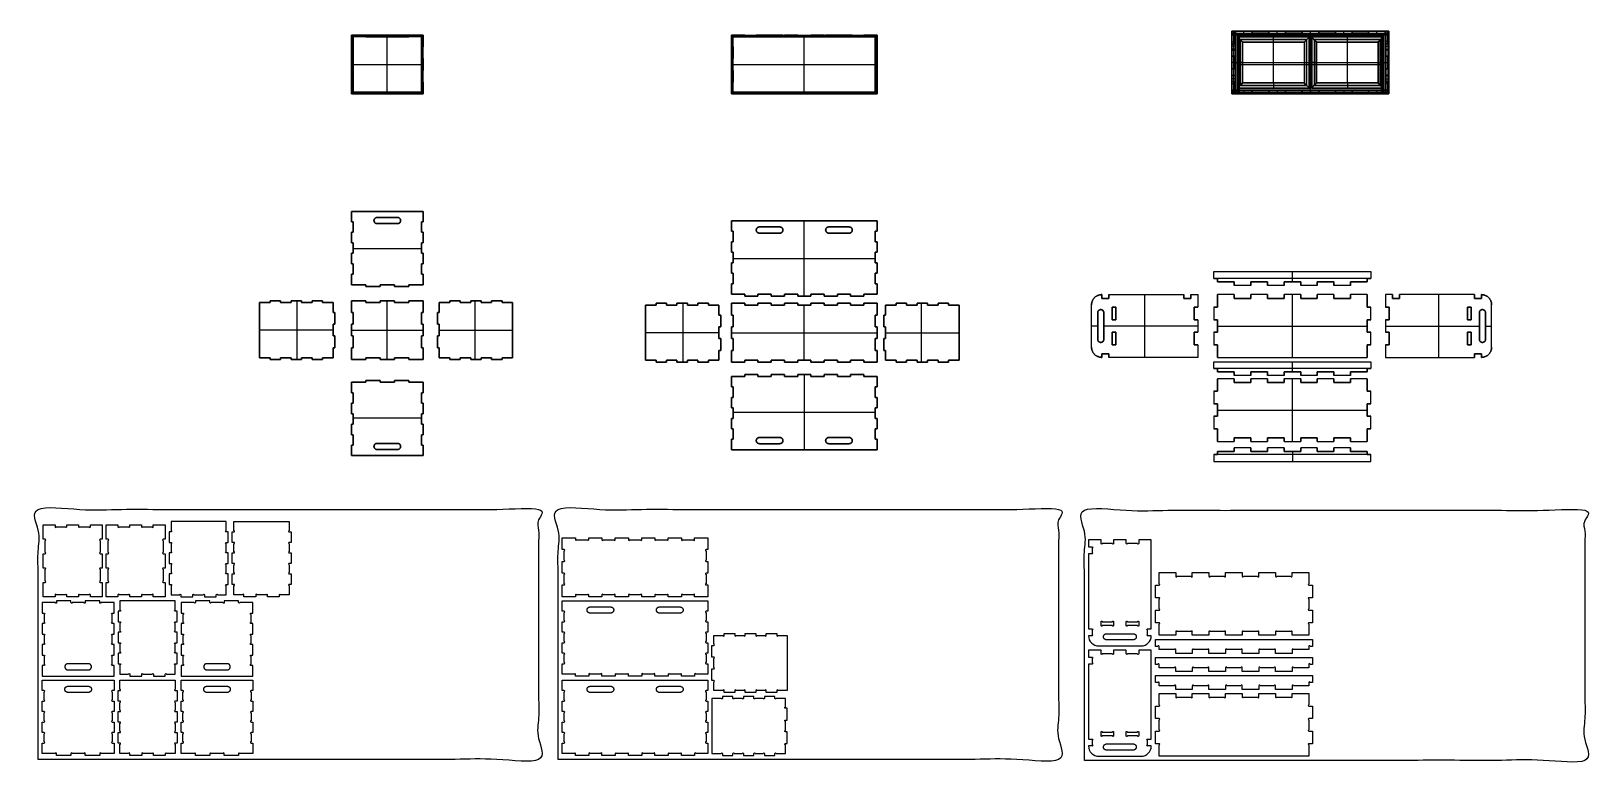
# Model space of a CAD drawing. Header units: millimetres. Extents: x -9556 to -1947, y -3269 to 306.
import ezdxf

# ---------------------------------------------------------------- set-up
doc = ezdxf.new("R2010")
doc.units = ezdxf.units.MM
doc.header["$MEASUREMENT"] = 0
for name, color, linetype, true_color in [('2 TRAY TROLLEY$ASSEMBLED$DOUBLE BOX', 7, 'Continuous', 0x000000), ('2 TRAY TROLLEY$ASSEMBLED$SINGLE BOX', 7, 'Continuous', 0x000000), ('2 TRAY TROLLEY$ASSEMBLED$TRAY', 7, 'Continuous', 0x000000), ('2 TRAY TROLLEY$ASSEMBLED$TROLLY', 7, 'Continuous', 0x000000), ('2 TRAY TROLLEY$PARTS LAID OUT$DOUBLE BOX', 7, 'Continuous', 0x000000), ('2 TRAY TROLLEY$PARTS LAID OUT$SINGLE BOX', 7, 'Continuous', 0x000000), ('2 TRAY TROLLEY$PARTS LAID OUT$TROLLY', 7, 'Continuous', 0x000000), ('SHEETS TO CUT$18MM BIRCH$01.18', 7, 'Continuous', 0x000000), ('SHEETS TO CUT$9MM BIRCH$01.9 350 WIDE BOXES', 7, 'Continuous', 0x000000), ('SHEETS TO CUT$9MM BIRCH$02.9 710 WIDE BOX', 7, 'Continuous', 0x000000)]:
    doc.layers.add(name, color=color, linetype=linetype, true_color=true_color)

msp = doc.modelspace()

# ---------------------------------------------------------------- linework, layer by layer
at = {"layer": '2 TRAY TROLLEY$ASSEMBLED$DOUBLE BOX', "color": 6, "true_color": 0xff00ff}
for p, q in [((-7994.4, 287, 467), (-7994.4, 278, 467)), ((-7994.4, 286.6, 109), (-7924.4, 286.6, 109)), ((-7989.9, 278, 364.7), (-7989.9, 287, 364.7)), ((-7989.9, 278, 415.9), (-7989.9, 287, 415.9)), ((-7989.9, 278, 262.4), (-7989.9, 287, 262.4)), ((-7989.9, 278, 313.6), (-7989.9, 287, 313.6)), ((-7989.9, 278, 160.1), (-7989.9, 287, 160.1)), ((-7989.9, 278, 211.3), (-7989.9, 287, 211.3)), ((-7985.4, 287, 364.7), (-7985.4, 278, 364.7)), ((-7985.4, 287, 415.9), (-7985.4, 278, 415.9)), ((-7985.4, 287, 262.4), (-7985.4, 278, 262.4)), ((-7985.4, 287, 313.6), (-7985.4, 278, 313.6)), ((-7985.4, 287, 160.1), (-7985.4, 278, 160.1)), ((-7985.4, 287, 211.3), (-7985.4, 278, 211.3)), ((-7653.4, 287, 283.5), (-7985.4, 287, 283.5)), ((-7985.4, 278, 390.3), (-7985.4, 287, 390.3)), ((-7985.4, 278, 288), (-7985.4, 287, 288)), ((-7985.4, 278, 185.7), (-7985.4, 287, 185.7)), ((-7653.4, 278, 283.5), (-7985.4, 278, 283.5)), ((-7959.4, 278, 109), (-7959.4, 287, 109)), ((-7854.4, 286.6, 109), (-7784.4, 286.6, 109)), ((-7819.4, 278, 467), (-7819.4, 287, 467)), ((-7819.4, 278, 109), (-7819.4, 287, 109)), ((-7714.4, 286.6, 109), (-7644.4, 286.6, 109)), ((-7679.4, 278, 109), (-7679.4, 287, 109)), ((-7653.4, 287, 415.9), (-7653.4, 278, 415.9)), ((-7653.4, 287, 364.7), (-7653.4, 278, 364.7)), ((-7653.4, 287, 313.6), (-7653.4, 278, 313.6)), ((-7653.4, 287, 262.4), (-7653.4, 278, 262.4)), ((-7653.4, 287, 211.3), (-7653.4, 278, 211.3)), ((-7653.4, 287, 160.1), (-7653.4, 278, 160.1)), ((-7653.4, 278, 390.3), (-7653.4, 287, 390.3)), ((-7653.4, 278, 288), (-7653.4, 287, 288)), ((-7653.4, 278, 185.7), (-7653.4, 287, 185.7)), ((-7648.9, 278, 415.9), (-7648.9, 287, 415.9)), ((-7648.9, 278, 364.7), (-7648.9, 287, 364.7)), ((-7648.9, 278, 313.6), (-7648.9, 287, 313.6)), ((-7648.9, 278, 262.4), (-7648.9, 287, 262.4)), ((-7648.9, 278, 211.3), (-7648.9, 287, 211.3)), ((-7648.9, 278, 160.1), (-7648.9, 287, 160.1)), ((-7644.4, 287, 467), (-7644.4, 278, 467)), ((-7994.4, 0, 467), (-7994.4, 9, 467)), ((-7994.4, 0.4, 109), (-7924.4, 0.4, 109)), ((-7989.9, 9, 364.7), (-7989.9, 0, 364.7)), ((-7989.9, 9, 415.9), (-7989.9, 0, 415.9)), ((-7989.9, 9, 262.4), (-7989.9, 0, 262.4)), ((-7989.9, 9, 313.6), (-7989.9, 0, 313.6)), ((-7989.9, 9, 160.1), (-7989.9, 0, 160.1)), ((-7989.9, 9, 211.3), (-7989.9, 0, 211.3)), ((-7985.4, 0, 364.7), (-7985.4, 9, 364.7)), ((-7985.4, 0, 415.9), (-7985.4, 9, 415.9)), ((-7985.4, 0, 262.4), (-7985.4, 9, 262.4)), ((-7985.4, 0, 313.6), (-7985.4, 9, 313.6)), ((-7985.4, 0, 160.1), (-7985.4, 9, 160.1)), ((-7985.4, 0, 211.3), (-7985.4, 9, 211.3)), ((-7985.4, 9, 390.3), (-7985.4, 0, 390.3)), ((-7985.4, 9, 288), (-7985.4, 0, 288)), ((-7985.4, 9, 185.7), (-7985.4, 0, 185.7)), ((-7653.4, 9, 283.5), (-7985.4, 9, 283.5)), ((-7653.4, 0, 283.5), (-7985.4, 0, 283.5)), ((-7959.4, 9, 109), (-7959.4, 0, 109)), ((-7854.4, 0.4, 109), (-7784.4, 0.4, 109)), ((-7819.4, 9, 467), (-7819.4, 0, 467)), ((-7819.4, 9, 109), (-7819.4, 0, 109)), ((-7714.4, 0.4, 109), (-7644.4, 0.4, 109)), ((-7679.4, 9, 109), (-7679.4, 0, 109)), ((-7653.4, 0, 415.9), (-7653.4, 9, 415.9)), ((-7653.4, 0, 364.7), (-7653.4, 9, 364.7)), ((-7653.4, 0, 313.6), (-7653.4, 9, 313.6)), ((-7653.4, 0, 262.4), (-7653.4, 9, 262.4)), ((-7653.4, 0, 211.3), (-7653.4, 9, 211.3)), ((-7653.4, 0, 160.1), (-7653.4, 9, 160.1)), ((-7653.4, 9, 390.3), (-7653.4, 0, 390.3)), ((-7653.4, 9, 288), (-7653.4, 0, 288)), ((-7653.4, 9, 185.7), (-7653.4, 0, 185.7)), ((-7648.9, 9, 415.9), (-7648.9, 0, 415.9)), ((-7648.9, 9, 364.7), (-7648.9, 0, 364.7)), ((-7648.9, 9, 313.6), (-7648.9, 0, 313.6)), ((-7648.9, 9, 262.4), (-7648.9, 0, 262.4)), ((-7648.9, 9, 211.3), (-7648.9, 0, 211.3)), ((-7648.9, 9, 160.1), (-7648.9, 0, 160.1)), ((-7644.4, 0, 467), (-7644.4, 9, 467))]:
    msp.add_line(p, q, dxfattribs=at)
at = {"layer": '2 TRAY TROLLEY$ASSEMBLED$DOUBLE BOX', "color": 96, "true_color": 0x007f00}
for p, q in [((-7994.4, 287, 109), (-7994.4, 287, 100)), ((-7989.9, 229.6, 109), (-7989.9, 229.6, 100)), ((-7985.4, 229.6, 100), (-7985.4, 229.6, 109)), ((-7924.4, 282.5, 109), (-7924.4, 282.5, 100)), ((-7924.4, 278, 109), (-7924.4, 278, 100)), ((-7889.4, 278, 109), (-7889.4, 278, 100)), ((-7854.4, 282.5, 109), (-7854.4, 282.5, 100)), ((-7854.4, 278, 100), (-7854.4, 278, 109)), ((-7819.4, 0, 100), (-7819.4, 287, 100)), ((-7819.4, 0, 109), (-7819.4, 287, 109)), ((-7819.4, 287, 100), (-7819.4, 287, 109)), ((-7784.4, 282.5, 109), (-7784.4, 282.5, 100)), ((-7784.4, 278, 109), (-7784.4, 278, 100)), ((-7749.4, 278, 109), (-7749.4, 278, 100)), ((-7714.4, 282.5, 109), (-7714.4, 282.5, 100)), ((-7714.4, 278, 100), (-7714.4, 278, 109)), ((-7653.4, 229.6, 100), (-7653.4, 229.6, 109)), ((-7648.9, 229.6, 109), (-7648.9, 229.6, 100)), ((-7644.4, 287, 109), (-7644.4, 287, 100)), ((-7989.9, 172.2, 109), (-7989.9, 172.2, 100)), ((-7985.4, 200.9, 109), (-7985.4, 200.9, 100)), ((-7985.4, 172.2, 109), (-7985.4, 172.2, 100)), ((-7653.4, 200.9, 109), (-7653.4, 200.9, 100)), ((-7653.4, 172.2, 109), (-7653.4, 172.2, 100)), ((-7648.9, 172.2, 109), (-7648.9, 172.2, 100)), ((-7994.4, 143.5, 100), (-7644.4, 143.5, 100)), ((-7994.4, 143.5, 109), (-7644.4, 143.5, 109)), ((-7994.4, 143.5, 100), (-7994.4, 143.5, 109)), ((-7989.9, 114.8, 109), (-7989.9, 114.8, 100)), ((-7985.4, 114.8, 100), (-7985.4, 114.8, 109)), ((-7985.4, 86.1, 109), (-7985.4, 86.1, 100)), ((-7653.4, 114.8, 100), (-7653.4, 114.8, 109)), ((-7653.4, 86.1, 109), (-7653.4, 86.1, 100)), ((-7648.9, 114.8, 109), (-7648.9, 114.8, 100)), ((-7644.4, 143.5, 100), (-7644.4, 143.5, 109)), ((-7994.4, 0, 100), (-7994.4, 0, 109)), ((-7989.9, 57.4, 109), (-7989.9, 57.4, 100)), ((-7985.4, 57.4, 109), (-7985.4, 57.4, 100)), ((-7924.4, 9, 109), (-7924.4, 9, 100)), ((-7924.4, 4.5, 109), (-7924.4, 4.5, 100)), ((-7889.4, 9, 109), (-7889.4, 9, 100)), ((-7854.4, 9, 100), (-7854.4, 9, 109)), ((-7854.4, 4.5, 109), (-7854.4, 4.5, 100)), ((-7819.4, 0, 100), (-7819.4, 0, 109)), ((-7784.4, 9, 109), (-7784.4, 9, 100)), ((-7784.4, 4.5, 109), (-7784.4, 4.5, 100)), ((-7749.4, 9, 109), (-7749.4, 9, 100)), ((-7714.4, 9, 100), (-7714.4, 9, 109)), ((-7714.4, 4.5, 109), (-7714.4, 4.5, 100)), ((-7653.4, 57.4, 109), (-7653.4, 57.4, 100)), ((-7648.9, 57.4, 109), (-7648.9, 57.4, 100)), ((-7644.4, 0, 109), (-7644.4, 0, 100))]:
    msp.add_line(p, q, dxfattribs=at)
at = {"layer": '2 TRAY TROLLEY$ASSEMBLED$DOUBLE BOX', "color": 5, "true_color": 0x0000ff}
for p, q in [((-7994.4, 287, 262.4), (-7994.4, 287, 313.6)), ((-7994.4, 287, 364.7), (-7994.4, 287, 415.9)), ((-7994.4, 287, 160.1), (-7994.4, 287, 211.3)), ((-7994.4, 287, 283.5), (-7985.4, 287, 283.5)), ((-7994.4, 9, 467), (-7994.4, 278, 467)), ((-7994.4, 278, 236.9), (-7985.4, 278, 236.9)), ((-7994.4, 278, 339.1), (-7985.4, 278, 339.1)), ((-7994.4, 278, 441.4), (-7985.4, 278, 441.4)), ((-7994.4, 278, 134.6), (-7985.4, 278, 134.6)), ((-7994.4, 258.3, 109), (-7985.4, 258.3, 109)), ((-7994.4, 172.2, 100), (-7994.4, 229.6, 100)), ((-7989.9, 287, 211.3), (-7989.9, 287, 160.1)), ((-7989.9, 287, 313.6), (-7989.9, 287, 262.4)), ((-7989.9, 287, 415.9), (-7989.9, 287, 364.7)), ((-7989.9, 9, 467), (-7989.9, 278, 467)), ((-7989.9, 229.6, 100), (-7989.9, 172.2, 100)), ((-7988.9, 278, 109), (-7988.9, 229.6, 109)), ((-7985.4, 287, 262.4), (-7985.4, 287, 313.6)), ((-7985.4, 287, 364.7), (-7985.4, 287, 415.9)), ((-7985.4, 287, 160.1), (-7985.4, 287, 211.3)), ((-7985.4, 278, 467), (-7985.4, 9, 467)), ((-7985.4, 172.2, 100), (-7985.4, 229.6, 100)), ((-7653.4, 287, 262.4), (-7653.4, 287, 313.6)), ((-7653.4, 287, 364.7), (-7653.4, 287, 415.9)), ((-7653.4, 287, 160.1), (-7653.4, 287, 211.3)), ((-7644.4, 287, 283.5), (-7653.4, 287, 283.5)), ((-7653.4, 278, 467), (-7653.4, 9, 467)), ((-7644.4, 278, 236.9), (-7653.4, 278, 236.9)), ((-7644.4, 278, 339.1), (-7653.4, 278, 339.1)), ((-7644.4, 278, 441.4), (-7653.4, 278, 441.4)), ((-7644.4, 278, 134.6), (-7653.4, 278, 134.6)), ((-7644.4, 258.3, 109), (-7653.4, 258.3, 109)), ((-7653.4, 172.2, 100), (-7653.4, 229.6, 100)), ((-7649.9, 278, 109), (-7649.9, 229.6, 109)), ((-7648.9, 287, 211.3), (-7648.9, 287, 160.1)), ((-7648.9, 287, 313.6), (-7648.9, 287, 262.4)), ((-7648.9, 287, 415.9), (-7648.9, 287, 364.7)), ((-7648.9, 9, 467), (-7648.9, 278, 467)), ((-7648.9, 229.6, 100), (-7648.9, 172.2, 100)), ((-7644.4, 287, 262.4), (-7644.4, 287, 313.6)), ((-7644.4, 287, 364.7), (-7644.4, 287, 415.9)), ((-7644.4, 287, 160.1), (-7644.4, 287, 211.3)), ((-7644.4, 9, 467), (-7644.4, 278, 467)), ((-7644.4, 172.2, 100), (-7644.4, 229.6, 100)), ((-7994.4, 143.5, 109), (-7985.4, 143.5, 109)), ((-7994.4, 143.5, 467), (-7985.4, 143.5, 467)), ((-7994.4, 57.4, 100), (-7994.4, 114.8, 100)), ((-7989.9, 114.8, 100), (-7989.9, 57.4, 100)), ((-7985.4, 57.4, 100), (-7985.4, 114.8, 100)), ((-7644.4, 143.5, 109), (-7653.4, 143.5, 109)), ((-7644.4, 143.5, 467), (-7653.4, 143.5, 467)), ((-7653.4, 57.4, 100), (-7653.4, 114.8, 100)), ((-7648.9, 114.8, 100), (-7648.9, 57.4, 100)), ((-7644.4, 57.4, 100), (-7644.4, 114.8, 100)), ((-7994.4, 28.7, 109), (-7985.4, 28.7, 109)), ((-7985.4, 9, 441.4), (-7994.4, 9, 441.4)), ((-7985.4, 9, 339.1), (-7994.4, 9, 339.1)), ((-7985.4, 9, 236.9), (-7994.4, 9, 236.9)), ((-7985.4, 9, 134.6), (-7994.4, 9, 134.6)), ((-7994.4, 0, 364.7), (-7994.4, 0, 415.9)), ((-7994.4, 0, 262.4), (-7994.4, 0, 313.6)), ((-7994.4, 0, 160.1), (-7994.4, 0, 211.3)), ((-7994.4, 0, 283.5), (-7985.4, 0, 283.5)), ((-7989.9, 0, 364.7), (-7989.9, 0, 415.9)), ((-7989.9, 0, 262.4), (-7989.9, 0, 313.6)), ((-7989.9, 0, 160.1), (-7989.9, 0, 211.3)), ((-7985.4, 0, 415.9), (-7985.4, 0, 364.7)), ((-7985.4, 0, 313.6), (-7985.4, 0, 262.4)), ((-7985.4, 0, 211.3), (-7985.4, 0, 160.1)), ((-7644.4, 28.7, 109), (-7653.4, 28.7, 109)), ((-7653.4, 9, 441.4), (-7644.4, 9, 441.4)), ((-7653.4, 9, 339.1), (-7644.4, 9, 339.1)), ((-7653.4, 9, 236.9), (-7644.4, 9, 236.9)), ((-7653.4, 9, 134.6), (-7644.4, 9, 134.6)), ((-7653.4, 0, 415.9), (-7653.4, 0, 364.7)), ((-7653.4, 0, 313.6), (-7653.4, 0, 262.4)), ((-7653.4, 0, 211.3), (-7653.4, 0, 160.1)), ((-7644.4, 0, 283.5), (-7653.4, 0, 283.5)), ((-7648.9, 0, 364.7), (-7648.9, 0, 415.9)), ((-7648.9, 0, 262.4), (-7648.9, 0, 313.6)), ((-7648.9, 0, 160.1), (-7648.9, 0, 211.3)), ((-7644.4, 0, 364.7), (-7644.4, 0, 415.9)), ((-7644.4, 0, 262.4), (-7644.4, 0, 313.6)), ((-7644.4, 0, 160.1), (-7644.4, 0, 211.3))]:
    msp.add_line(p, q, dxfattribs=at)
at = {"layer": '2 TRAY TROLLEY$ASSEMBLED$DOUBLE BOX', "color": 6, "true_color": 0xff00ff}
for points in [[(-7994.4, 287, 467), (-7819.4, 287, 467), (-7644.4, 287, 467)], [(-7994.4, 278, 364.7), (-7994.4, 282.5, 364.7), (-7994.4, 287, 364.7)], [(-7994.4, 287, 415.9), (-7994.4, 282.5, 415.9), (-7994.4, 278, 415.9)], [(-7994.4, 287, 364.7), (-7989.9, 287, 364.7), (-7985.4, 287, 364.7)], [(-7985.4, 287, 415.9), (-7989.9, 287, 415.9), (-7994.4, 287, 415.9)], [(-7994.4, 287, 415.9), (-7994.4, 287, 441.4), (-7994.4, 287, 467)], [(-7994.4, 287, 262.4), (-7989.9, 287, 262.4), (-7985.4, 287, 262.4)], [(-7985.4, 287, 313.6), (-7989.9, 287, 313.6), (-7994.4, 287, 313.6)], [(-7994.4, 278, 262.4), (-7994.4, 282.5, 262.4), (-7994.4, 287, 262.4)], [(-7994.4, 287, 313.6), (-7994.4, 282.5, 313.6), (-7994.4, 278, 313.6)], [(-7994.4, 287, 313.6), (-7994.4, 287, 339.1), (-7994.4, 287, 364.7)], [(-7994.4, 287, 160.1), (-7989.9, 287, 160.1), (-7985.4, 287, 160.1)], [(-7985.4, 287, 211.3), (-7989.9, 287, 211.3), (-7994.4, 287, 211.3)], [(-7994.4, 278, 160.1), (-7994.4, 282.5, 160.1), (-7994.4, 287, 160.1)], [(-7994.4, 287, 211.3), (-7994.4, 282.5, 211.3), (-7994.4, 278, 211.3)], [(-7994.4, 287, 211.3), (-7994.4, 287, 236.9), (-7994.4, 287, 262.4)], [(-7994.4, 287, 109), (-7959.4, 287, 109), (-7924.4, 287, 109)], [(-7994.4, 278, 109), (-7994.4, 282.5, 109), (-7994.4, 287, 109)], [(-7994.4, 287, 109), (-7994.4, 287, 134.6), (-7994.4, 287, 160.1)], [(-7994.4, 282.5, 467), (-7994.4, 282.5, 441.4), (-7994.4, 282.5, 415.9)], [(-7644.4, 282.5, 467), (-7819.4, 282.5, 467), (-7994.4, 282.5, 467)], [(-7994.4, 282.5, 364.7), (-7994.4, 282.5, 339.1), (-7994.4, 282.5, 313.6)], [(-7994.4, 282.5, 262.4), (-7994.4, 282.5, 236.9), (-7994.4, 282.5, 211.3)], [(-7994.4, 282.5, 160.1), (-7994.4, 282.5, 134.6), (-7994.4, 282.5, 109)], [(-7644.4, 278, 467), (-7819.4, 278, 467), (-7994.4, 278, 467)], [(-7985.4, 278, 364.7), (-7989.9, 278, 364.7), (-7994.4, 278, 364.7)], [(-7994.4, 278, 415.9), (-7989.9, 278, 415.9), (-7985.4, 278, 415.9)], [(-7994.4, 278, 415.9), (-7994.4, 278, 441.4), (-7994.4, 278, 467)], [(-7985.4, 278, 262.4), (-7989.9, 278, 262.4), (-7994.4, 278, 262.4)], [(-7994.4, 278, 313.6), (-7989.9, 278, 313.6), (-7985.4, 278, 313.6)], [(-7994.4, 278, 313.6), (-7994.4, 278, 339.1), (-7994.4, 278, 364.7)], [(-7985.4, 278, 160.1), (-7989.9, 278, 160.1), (-7994.4, 278, 160.1)], [(-7994.4, 278, 211.3), (-7989.9, 278, 211.3), (-7985.4, 278, 211.3)], [(-7994.4, 278, 211.3), (-7994.4, 278, 236.9), (-7994.4, 278, 262.4)], [(-7924.4, 278, 109), (-7959.4, 278, 109), (-7994.4, 278, 109)], [(-7994.4, 278, 109), (-7994.4, 278, 134.6), (-7994.4, 278, 160.1)], [(-7985.4, 287, 364.7), (-7985.4, 287, 390.3), (-7985.4, 287, 415.9)], [(-7985.4, 287, 262.4), (-7985.4, 287, 288), (-7985.4, 287, 313.6)], [(-7985.4, 287, 160.1), (-7985.4, 287, 185.7), (-7985.4, 287, 211.3)], [(-7985.4, 278, 415.9), (-7985.4, 278, 390.3), (-7985.4, 278, 364.7)], [(-7985.4, 278, 313.6), (-7985.4, 278, 288), (-7985.4, 278, 262.4)], [(-7985.4, 278, 211.3), (-7985.4, 278, 185.7), (-7985.4, 278, 160.1)], [(-7854.4, 287, 100), (-7889.4, 287, 100), (-7924.4, 287, 100)], [(-7924.4, 287, 100), (-7924.4, 287, 104.5), (-7924.4, 287, 109)], [(-7924.4, 278, 100), (-7924.4, 282.5, 100), (-7924.4, 287, 100)], [(-7924.4, 287, 109), (-7924.4, 282.5, 109), (-7924.4, 278, 109)], [(-7924.4, 286.6, 109), (-7924.4, 286.6, 104.5), (-7924.4, 286.6, 100)], [(-7924.4, 282.5, 100), (-7889.4, 282.5, 100), (-7854.4, 282.5, 100)], [(-7854.4, 278, 100), (-7889.4, 278, 100), (-7924.4, 278, 100)], [(-7924.4, 278, 109), (-7924.4, 278, 104.5), (-7924.4, 278, 100)], [(-7884.4, 287, 422), (-7884.4, 282.5, 422), (-7884.4, 278, 422)], [(-7769.4, 287, 437), (-7819.4, 287, 437), (-7869.4, 287, 437)], [(-7869.4, 287, 407), (-7819.4, 287, 407), (-7769.4, 287, 407)], [(-7869.4, 287, 437), (-7869.4, 282.5, 437), (-7869.4, 278, 437)], [(-7869.4, 287, 407), (-7869.4, 282.5, 407), (-7869.4, 278, 407)], [(-7869.4, 278, 437), (-7819.4, 278, 437), (-7769.4, 278, 437)], [(-7769.4, 278, 407), (-7819.4, 278, 407), (-7869.4, 278, 407)], [(-7854.4, 287, 100), (-7854.4, 282.5, 100), (-7854.4, 278, 100)], [(-7854.4, 287, 109), (-7854.4, 287, 104.5), (-7854.4, 287, 100)], [(-7854.4, 287, 109), (-7819.4, 287, 109), (-7784.4, 287, 109)], [(-7854.4, 278, 109), (-7854.4, 282.5, 109), (-7854.4, 287, 109)], [(-7854.4, 286.6, 109), (-7854.4, 286.6, 104.5), (-7854.4, 286.6, 100)], [(-7854.4, 278, 100), (-7854.4, 278, 104.5), (-7854.4, 278, 109)], [(-7784.4, 278, 109), (-7819.4, 278, 109), (-7854.4, 278, 109)], [(-7811.9, 287, 437), (-7811.9, 282.5, 437), (-7811.9, 278, 437)], [(-7811.9, 287, 407), (-7811.9, 282.5, 407), (-7811.9, 278, 407)], [(-7714.4, 287, 100), (-7749.4, 287, 100), (-7784.4, 287, 100)], [(-7784.4, 278, 100), (-7784.4, 282.5, 100), (-7784.4, 287, 100)], [(-7784.4, 287, 100), (-7784.4, 287, 104.5), (-7784.4, 287, 109)], [(-7784.4, 287, 109), (-7784.4, 282.5, 109), (-7784.4, 278, 109)], [(-7784.4, 286.6, 109), (-7784.4, 286.6, 104.5), (-7784.4, 286.6, 100)], [(-7784.4, 282.5, 100), (-7749.4, 282.5, 100), (-7714.4, 282.5, 100)], [(-7714.4, 278, 100), (-7749.4, 278, 100), (-7784.4, 278, 100)], [(-7784.4, 278, 109), (-7784.4, 278, 104.5), (-7784.4, 278, 100)], [(-7769.4, 287, 437), (-7769.4, 282.5, 437), (-7769.4, 278, 437)], [(-7769.4, 287, 407), (-7769.4, 282.5, 407), (-7769.4, 278, 407)], [(-7754.4, 287, 422), (-7754.4, 282.5, 422), (-7754.4, 278, 422)], [(-7714.4, 287, 100), (-7714.4, 282.5, 100), (-7714.4, 278, 100)], [(-7714.4, 287, 109), (-7714.4, 287, 104.5), (-7714.4, 287, 100)], [(-7714.4, 287, 109), (-7679.4, 287, 109), (-7644.4, 287, 109)], [(-7714.4, 278, 109), (-7714.4, 282.5, 109), (-7714.4, 287, 109)], [(-7714.4, 286.6, 109), (-7714.4, 286.6, 104.5), (-7714.4, 286.6, 100)], [(-7714.4, 278, 100), (-7714.4, 278, 104.5), (-7714.4, 278, 109)], [(-7644.4, 278, 109), (-7679.4, 278, 109), (-7714.4, 278, 109)], [(-7644.4, 287, 415.9), (-7648.9, 287, 415.9), (-7653.4, 287, 415.9)], [(-7653.4, 287, 415.9), (-7653.4, 287, 390.3), (-7653.4, 287, 364.7)], [(-7653.4, 287, 364.7), (-7648.9, 287, 364.7), (-7644.4, 287, 364.7)], [(-7644.4, 287, 313.6), (-7648.9, 287, 313.6), (-7653.4, 287, 313.6)], [(-7653.4, 287, 313.6), (-7653.4, 287, 288), (-7653.4, 287, 262.4)], [(-7653.4, 287, 262.4), (-7648.9, 287, 262.4), (-7644.4, 287, 262.4)], [(-7644.4, 287, 211.3), (-7648.9, 287, 211.3), (-7653.4, 287, 211.3)], [(-7653.4, 287, 211.3), (-7653.4, 287, 185.7), (-7653.4, 287, 160.1)], [(-7653.4, 287, 160.1), (-7648.9, 287, 160.1), (-7644.4, 287, 160.1)], [(-7653.4, 278, 415.9), (-7648.9, 278, 415.9), (-7644.4, 278, 415.9)], [(-7653.4, 278, 364.7), (-7653.4, 278, 390.3), (-7653.4, 278, 415.9)], [(-7644.4, 278, 364.7), (-7648.9, 278, 364.7), (-7653.4, 278, 364.7)], [(-7653.4, 278, 313.6), (-7648.9, 278, 313.6), (-7644.4, 278, 313.6)], [(-7653.4, 278, 262.4), (-7653.4, 278, 288), (-7653.4, 278, 313.6)], [(-7644.4, 278, 262.4), (-7648.9, 278, 262.4), (-7653.4, 278, 262.4)], [(-7653.4, 278, 211.3), (-7648.9, 278, 211.3), (-7644.4, 278, 211.3)], [(-7653.4, 278, 160.1), (-7653.4, 278, 185.7), (-7653.4, 278, 211.3)], [(-7644.4, 278, 160.1), (-7648.9, 278, 160.1), (-7653.4, 278, 160.1)], [(-7644.4, 287, 467), (-7644.4, 287, 441.4), (-7644.4, 287, 415.9)], [(-7644.4, 278, 364.7), (-7644.4, 282.5, 364.7), (-7644.4, 287, 364.7)], [(-7644.4, 287, 415.9), (-7644.4, 282.5, 415.9), (-7644.4, 278, 415.9)], [(-7644.4, 287, 364.7), (-7644.4, 287, 339.1), (-7644.4, 287, 313.6)], [(-7644.4, 278, 262.4), (-7644.4, 282.5, 262.4), (-7644.4, 287, 262.4)], [(-7644.4, 287, 313.6), (-7644.4, 282.5, 313.6), (-7644.4, 278, 313.6)], [(-7644.4, 287, 262.4), (-7644.4, 287, 236.9), (-7644.4, 287, 211.3)], [(-7644.4, 278, 160.1), (-7644.4, 282.5, 160.1), (-7644.4, 287, 160.1)], [(-7644.4, 287, 211.3), (-7644.4, 282.5, 211.3), (-7644.4, 278, 211.3)], [(-7644.4, 287, 160.1), (-7644.4, 287, 134.6), (-7644.4, 287, 109)], [(-7644.4, 287, 109), (-7644.4, 282.5, 109), (-7644.4, 278, 109)], [(-7644.4, 282.5, 415.9), (-7644.4, 282.5, 441.4), (-7644.4, 282.5, 467)], [(-7644.4, 282.5, 313.6), (-7644.4, 282.5, 339.1), (-7644.4, 282.5, 364.7)], [(-7644.4, 282.5, 211.3), (-7644.4, 282.5, 236.9), (-7644.4, 282.5, 262.4)], [(-7644.4, 282.5, 109), (-7644.4, 282.5, 134.6), (-7644.4, 282.5, 160.1)], [(-7644.4, 278, 415.9), (-7644.4, 278, 441.4), (-7644.4, 278, 467)], [(-7644.4, 278, 313.6), (-7644.4, 278, 339.1), (-7644.4, 278, 364.7)], [(-7644.4, 278, 211.3), (-7644.4, 278, 236.9), (-7644.4, 278, 262.4)], [(-7644.4, 278, 109), (-7644.4, 278, 134.6), (-7644.4, 278, 160.1)], [(-7644.4, 9, 467), (-7819.4, 9, 467), (-7994.4, 9, 467)], [(-7985.4, 9, 364.7), (-7989.9, 9, 364.7), (-7994.4, 9, 364.7)], [(-7994.4, 9, 415.9), (-7989.9, 9, 415.9), (-7985.4, 9, 415.9)], [(-7994.4, 9, 364.7), (-7994.4, 4.5, 364.7), (-7994.4, 0, 364.7)], [(-7994.4, 0, 415.9), (-7994.4, 4.5, 415.9), (-7994.4, 9, 415.9)], [(-7994.4, 9, 415.9), (-7994.4, 9, 441.4), (-7994.4, 9, 467)], [(-7985.4, 9, 262.4), (-7989.9, 9, 262.4), (-7994.4, 9, 262.4)], [(-7994.4, 9, 313.6), (-7989.9, 9, 313.6), (-7985.4, 9, 313.6)], [(-7994.4, 9, 262.4), (-7994.4, 4.5, 262.4), (-7994.4, 0, 262.4)], [(-7994.4, 0, 313.6), (-7994.4, 4.5, 313.6), (-7994.4, 9, 313.6)], [(-7994.4, 9, 313.6), (-7994.4, 9, 339.1), (-7994.4, 9, 364.7)], [(-7985.4, 9, 160.1), (-7989.9, 9, 160.1), (-7994.4, 9, 160.1)], [(-7994.4, 9, 211.3), (-7989.9, 9, 211.3), (-7985.4, 9, 211.3)], [(-7994.4, 9, 160.1), (-7994.4, 4.5, 160.1), (-7994.4, 0, 160.1)], [(-7994.4, 0, 211.3), (-7994.4, 4.5, 211.3), (-7994.4, 9, 211.3)], [(-7994.4, 9, 211.3), (-7994.4, 9, 236.9), (-7994.4, 9, 262.4)], [(-7994.4, 9, 109), (-7994.4, 4.5, 109), (-7994.4, 0, 109)], [(-7924.4, 9, 109), (-7959.4, 9, 109), (-7994.4, 9, 109)], [(-7994.4, 9, 109), (-7994.4, 9, 134.6), (-7994.4, 9, 160.1)], [(-7994.4, 4.5, 467), (-7994.4, 4.5, 441.4), (-7994.4, 4.5, 415.9)], [(-7644.4, 4.5, 467), (-7819.4, 4.5, 467), (-7994.4, 4.5, 467)], [(-7994.4, 4.5, 364.7), (-7994.4, 4.5, 339.1), (-7994.4, 4.5, 313.6)], [(-7994.4, 4.5, 262.4), (-7994.4, 4.5, 236.9), (-7994.4, 4.5, 211.3)], [(-7994.4, 4.5, 160.1), (-7994.4, 4.5, 134.6), (-7994.4, 4.5, 109)], [(-7994.4, 0, 467), (-7819.4, 0, 467), (-7644.4, 0, 467)], [(-7994.4, 0, 364.7), (-7989.9, 0, 364.7), (-7985.4, 0, 364.7)], [(-7985.4, 0, 415.9), (-7989.9, 0, 415.9), (-7994.4, 0, 415.9)], [(-7994.4, 0, 415.9), (-7994.4, 0, 441.4), (-7994.4, 0, 467)], [(-7994.4, 0, 262.4), (-7989.9, 0, 262.4), (-7985.4, 0, 262.4)], [(-7985.4, 0, 313.6), (-7989.9, 0, 313.6), (-7994.4, 0, 313.6)], [(-7994.4, 0, 313.6), (-7994.4, 0, 339.1), (-7994.4, 0, 364.7)], [(-7994.4, 0, 160.1), (-7989.9, 0, 160.1), (-7985.4, 0, 160.1)], [(-7985.4, 0, 211.3), (-7989.9, 0, 211.3), (-7994.4, 0, 211.3)], [(-7994.4, 0, 211.3), (-7994.4, 0, 236.9), (-7994.4, 0, 262.4)], [(-7994.4, 0, 109), (-7959.4, 0, 109), (-7924.4, 0, 109)], [(-7994.4, 0, 109), (-7994.4, 0, 134.6), (-7994.4, 0, 160.1)], [(-7985.4, 9, 415.9), (-7985.4, 9, 390.3), (-7985.4, 9, 364.7)], [(-7985.4, 9, 313.6), (-7985.4, 9, 288), (-7985.4, 9, 262.4)], [(-7985.4, 9, 211.3), (-7985.4, 9, 185.7), (-7985.4, 9, 160.1)], [(-7985.4, 0, 364.7), (-7985.4, 0, 390.3), (-7985.4, 0, 415.9)], [(-7985.4, 0, 262.4), (-7985.4, 0, 288), (-7985.4, 0, 313.6)], [(-7985.4, 0, 160.1), (-7985.4, 0, 185.7), (-7985.4, 0, 211.3)], [(-7854.4, 9, 100), (-7889.4, 9, 100), (-7924.4, 9, 100)], [(-7924.4, 9, 100), (-7924.4, 4.5, 100), (-7924.4, 0, 100)], [(-7924.4, 9, 109), (-7924.4, 9, 104.5), (-7924.4, 9, 100)], [(-7924.4, 0, 109), (-7924.4, 4.5, 109), (-7924.4, 9, 109)], [(-7924.4, 4.5, 100), (-7889.4, 4.5, 100), (-7854.4, 4.5, 100)], [(-7924.4, 0.4, 109), (-7924.4, 0.4, 104.5), (-7924.4, 0.4, 100)], [(-7854.4, 0, 100), (-7889.4, 0, 100), (-7924.4, 0, 100)], [(-7924.4, 0, 100), (-7924.4, 0, 104.5), (-7924.4, 0, 109)], [(-7884.4, 9, 422), (-7884.4, 4.5, 422), (-7884.4, 0, 422)], [(-7769.4, 9, 437), (-7819.4, 9, 437), (-7869.4, 9, 437)], [(-7869.4, 9, 407), (-7819.4, 9, 407), (-7769.4, 9, 407)], [(-7869.4, 9, 437), (-7869.4, 4.5, 437), (-7869.4, 0, 437)], [(-7869.4, 9, 407), (-7869.4, 4.5, 407), (-7869.4, 0, 407)], [(-7869.4, 0, 437), (-7819.4, 0, 437), (-7769.4, 0, 437)], [(-7769.4, 0, 407), (-7819.4, 0, 407), (-7869.4, 0, 407)], [(-7854.4, 0, 100), (-7854.4, 4.5, 100), (-7854.4, 9, 100)], [(-7854.4, 9, 100), (-7854.4, 9, 104.5), (-7854.4, 9, 109)], [(-7784.4, 9, 109), (-7819.4, 9, 109), (-7854.4, 9, 109)], [(-7854.4, 9, 109), (-7854.4, 4.5, 109), (-7854.4, 0, 109)], [(-7854.4, 0.4, 109), (-7854.4, 0.4, 104.5), (-7854.4, 0.4, 100)], [(-7854.4, 0, 109), (-7854.4, 0, 104.5), (-7854.4, 0, 100)], [(-7854.4, 0, 109), (-7819.4, 0, 109), (-7784.4, 0, 109)], [(-7811.9, 9, 437), (-7811.9, 4.5, 437), (-7811.9, 0, 437)], [(-7811.9, 9, 407), (-7811.9, 4.5, 407), (-7811.9, 0, 407)], [(-7714.4, 9, 100), (-7749.4, 9, 100), (-7784.4, 9, 100)], [(-7784.4, 9, 100), (-7784.4, 4.5, 100), (-7784.4, 0, 100)], [(-7784.4, 9, 109), (-7784.4, 9, 104.5), (-7784.4, 9, 100)], [(-7784.4, 0, 109), (-7784.4, 4.5, 109), (-7784.4, 9, 109)], [(-7784.4, 4.5, 100), (-7749.4, 4.5, 100), (-7714.4, 4.5, 100)], [(-7784.4, 0.4, 109), (-7784.4, 0.4, 104.5), (-7784.4, 0.4, 100)], [(-7714.4, 0, 100), (-7749.4, 0, 100), (-7784.4, 0, 100)], [(-7784.4, 0, 100), (-7784.4, 0, 104.5), (-7784.4, 0, 109)], [(-7769.4, 9, 437), (-7769.4, 4.5, 437), (-7769.4, 0, 437)], [(-7769.4, 9, 407), (-7769.4, 4.5, 407), (-7769.4, 0, 407)], [(-7754.4, 9, 422), (-7754.4, 4.5, 422), (-7754.4, 0, 422)], [(-7714.4, 9, 100), (-7714.4, 9, 104.5), (-7714.4, 9, 109)], [(-7644.4, 9, 109), (-7679.4, 9, 109), (-7714.4, 9, 109)], [(-7714.4, 0, 100), (-7714.4, 4.5, 100), (-7714.4, 9, 100)], [(-7714.4, 9, 109), (-7714.4, 4.5, 109), (-7714.4, 0, 109)], [(-7714.4, 0.4, 109), (-7714.4, 0.4, 104.5), (-7714.4, 0.4, 100)], [(-7714.4, 0, 109), (-7714.4, 0, 104.5), (-7714.4, 0, 100)], [(-7714.4, 0, 109), (-7679.4, 0, 109), (-7644.4, 0, 109)], [(-7653.4, 9, 415.9), (-7648.9, 9, 415.9), (-7644.4, 9, 415.9)], [(-7653.4, 9, 364.7), (-7653.4, 9, 390.3), (-7653.4, 9, 415.9)], [(-7644.4, 9, 364.7), (-7648.9, 9, 364.7), (-7653.4, 9, 364.7)], [(-7653.4, 9, 313.6), (-7648.9, 9, 313.6), (-7644.4, 9, 313.6)], [(-7653.4, 9, 262.4), (-7653.4, 9, 288), (-7653.4, 9, 313.6)], [(-7644.4, 9, 262.4), (-7648.9, 9, 262.4), (-7653.4, 9, 262.4)], [(-7653.4, 9, 211.3), (-7648.9, 9, 211.3), (-7644.4, 9, 211.3)], [(-7653.4, 9, 160.1), (-7653.4, 9, 185.7), (-7653.4, 9, 211.3)], [(-7644.4, 9, 160.1), (-7648.9, 9, 160.1), (-7653.4, 9, 160.1)], [(-7644.4, 0, 415.9), (-7648.9, 0, 415.9), (-7653.4, 0, 415.9)], [(-7653.4, 0, 415.9), (-7653.4, 0, 390.3), (-7653.4, 0, 364.7)], [(-7653.4, 0, 364.7), (-7648.9, 0, 364.7), (-7644.4, 0, 364.7)], [(-7644.4, 0, 313.6), (-7648.9, 0, 313.6), (-7653.4, 0, 313.6)], [(-7653.4, 0, 313.6), (-7653.4, 0, 288), (-7653.4, 0, 262.4)], [(-7653.4, 0, 262.4), (-7648.9, 0, 262.4), (-7644.4, 0, 262.4)], [(-7644.4, 0, 211.3), (-7648.9, 0, 211.3), (-7653.4, 0, 211.3)], [(-7653.4, 0, 211.3), (-7653.4, 0, 185.7), (-7653.4, 0, 160.1)], [(-7653.4, 0, 160.1), (-7648.9, 0, 160.1), (-7644.4, 0, 160.1)], [(-7644.4, 9, 364.7), (-7644.4, 4.5, 364.7), (-7644.4, 0, 364.7)], [(-7644.4, 0, 415.9), (-7644.4, 4.5, 415.9), (-7644.4, 9, 415.9)], [(-7644.4, 9, 415.9), (-7644.4, 9, 441.4), (-7644.4, 9, 467)], [(-7644.4, 9, 262.4), (-7644.4, 4.5, 262.4), (-7644.4, 0, 262.4)], [(-7644.4, 0, 313.6), (-7644.4, 4.5, 313.6), (-7644.4, 9, 313.6)], [(-7644.4, 9, 313.6), (-7644.4, 9, 339.1), (-7644.4, 9, 364.7)], [(-7644.4, 9, 160.1), (-7644.4, 4.5, 160.1), (-7644.4, 0, 160.1)], [(-7644.4, 0, 211.3), (-7644.4, 4.5, 211.3), (-7644.4, 9, 211.3)], [(-7644.4, 9, 211.3), (-7644.4, 9, 236.9), (-7644.4, 9, 262.4)], [(-7644.4, 0, 109), (-7644.4, 4.5, 109), (-7644.4, 9, 109)], [(-7644.4, 9, 109), (-7644.4, 9, 134.6), (-7644.4, 9, 160.1)], [(-7644.4, 4.5, 415.9), (-7644.4, 4.5, 441.4), (-7644.4, 4.5, 467)], [(-7644.4, 4.5, 313.6), (-7644.4, 4.5, 339.1), (-7644.4, 4.5, 364.7)], [(-7644.4, 4.5, 211.3), (-7644.4, 4.5, 236.9), (-7644.4, 4.5, 262.4)], [(-7644.4, 4.5, 109), (-7644.4, 4.5, 134.6), (-7644.4, 4.5, 160.1)], [(-7644.4, 0, 467), (-7644.4, 0, 441.4), (-7644.4, 0, 415.9)], [(-7644.4, 0, 364.7), (-7644.4, 0, 339.1), (-7644.4, 0, 313.6)], [(-7644.4, 0, 262.4), (-7644.4, 0, 236.9), (-7644.4, 0, 211.3)], [(-7644.4, 0, 160.1), (-7644.4, 0, 134.6), (-7644.4, 0, 109)]]:
    msp.add_open_spline(points, degree=2, dxfattribs=at)
at = {"layer": '2 TRAY TROLLEY$ASSEMBLED$DOUBLE BOX', "color": 96, "true_color": 0x007f00}
for points in [[(-7994.4, 287, 109), (-7959.4, 287, 109), (-7924.4, 287, 109)], [(-7994.4, 229.6, 100), (-7994.4, 258.3, 100), (-7994.4, 287, 100)], [(-7994.4, 229.6, 109), (-7994.4, 258.3, 109), (-7994.4, 287, 109)], [(-7924.4, 287, 100), (-7959.4, 287, 100), (-7994.4, 287, 100)], [(-7994.4, 287, 104.5), (-7994.4, 258.3, 104.5), (-7994.4, 229.6, 104.5)], [(-7924.4, 287, 104.5), (-7959.4, 287, 104.5), (-7994.4, 287, 104.5)], [(-7985.4, 229.6, 100), (-7989.9, 229.6, 100), (-7994.4, 229.6, 100)], [(-7994.4, 229.6, 100), (-7994.4, 229.6, 104.5), (-7994.4, 229.6, 109)], [(-7994.4, 229.6, 109), (-7989.9, 229.6, 109), (-7985.4, 229.6, 109)], [(-7985.4, 172.2, 100), (-7985.4, 200.9, 100), (-7985.4, 229.6, 100)], [(-7985.4, 229.6, 109), (-7985.4, 200.9, 109), (-7985.4, 172.2, 109)], [(-7924.4, 287, 100), (-7924.4, 282.5, 100), (-7924.4, 278, 100)], [(-7924.4, 278, 109), (-7924.4, 282.5, 109), (-7924.4, 287, 109)], [(-7924.4, 287, 100), (-7924.4, 287, 104.5), (-7924.4, 287, 109)], [(-7924.4, 278, 100), (-7889.4, 278, 100), (-7854.4, 278, 100)], [(-7854.4, 278, 109), (-7889.4, 278, 109), (-7924.4, 278, 109)], [(-7784.4, 287, 100), (-7819.4, 287, 100), (-7854.4, 287, 100)], [(-7854.4, 278, 100), (-7854.4, 282.5, 100), (-7854.4, 287, 100)], [(-7854.4, 287, 109), (-7854.4, 282.5, 109), (-7854.4, 278, 109)], [(-7854.4, 287, 100), (-7854.4, 287, 104.5), (-7854.4, 287, 109)], [(-7854.4, 287, 109), (-7819.4, 287, 109), (-7784.4, 287, 109)], [(-7784.4, 287, 104.5), (-7819.4, 287, 104.5), (-7854.4, 287, 104.5)], [(-7784.4, 287, 100), (-7784.4, 282.5, 100), (-7784.4, 278, 100)], [(-7784.4, 287, 100), (-7784.4, 287, 104.5), (-7784.4, 287, 109)], [(-7784.4, 278, 109), (-7784.4, 282.5, 109), (-7784.4, 287, 109)], [(-7784.4, 278, 100), (-7749.4, 278, 100), (-7714.4, 278, 100)], [(-7714.4, 278, 109), (-7749.4, 278, 109), (-7784.4, 278, 109)], [(-7644.4, 287, 100), (-7679.4, 287, 100), (-7714.4, 287, 100)], [(-7714.4, 278, 100), (-7714.4, 282.5, 100), (-7714.4, 287, 100)], [(-7714.4, 287, 100), (-7714.4, 287, 104.5), (-7714.4, 287, 109)], [(-7714.4, 287, 109), (-7714.4, 282.5, 109), (-7714.4, 278, 109)], [(-7714.4, 287, 109), (-7679.4, 287, 109), (-7644.4, 287, 109)], [(-7644.4, 287, 104.5), (-7679.4, 287, 104.5), (-7714.4, 287, 104.5)], [(-7653.4, 229.6, 100), (-7653.4, 200.9, 100), (-7653.4, 172.2, 100)], [(-7644.4, 229.6, 100), (-7648.9, 229.6, 100), (-7653.4, 229.6, 100)], [(-7653.4, 172.2, 109), (-7653.4, 200.9, 109), (-7653.4, 229.6, 109)], [(-7653.4, 229.6, 109), (-7648.9, 229.6, 109), (-7644.4, 229.6, 109)], [(-7644.4, 287, 109), (-7644.4, 258.3, 109), (-7644.4, 229.6, 109)], [(-7644.4, 229.6, 100), (-7644.4, 258.3, 100), (-7644.4, 287, 100)], [(-7644.4, 229.6, 104.5), (-7644.4, 258.3, 104.5), (-7644.4, 287, 104.5)], [(-7644.4, 229.6, 100), (-7644.4, 229.6, 104.5), (-7644.4, 229.6, 109)], [(-7994.4, 172.2, 100), (-7989.9, 172.2, 100), (-7985.4, 172.2, 100)], [(-7994.4, 172.2, 100), (-7994.4, 172.2, 104.5), (-7994.4, 172.2, 109)], [(-7985.4, 172.2, 109), (-7989.9, 172.2, 109), (-7994.4, 172.2, 109)], [(-7994.4, 114.8, 100), (-7994.4, 143.5, 100), (-7994.4, 172.2, 100)], [(-7994.4, 114.8, 109), (-7994.4, 143.5, 109), (-7994.4, 172.2, 109)], [(-7994.4, 172.2, 104.5), (-7994.4, 143.5, 104.5), (-7994.4, 114.8, 104.5)], [(-7653.4, 172.2, 100), (-7648.9, 172.2, 100), (-7644.4, 172.2, 100)], [(-7644.4, 172.2, 109), (-7648.9, 172.2, 109), (-7653.4, 172.2, 109)], [(-7644.4, 114.8, 100), (-7644.4, 143.5, 100), (-7644.4, 172.2, 100)], [(-7644.4, 172.2, 100), (-7644.4, 172.2, 104.5), (-7644.4, 172.2, 109)], [(-7644.4, 172.2, 109), (-7644.4, 143.5, 109), (-7644.4, 114.8, 109)], [(-7644.4, 114.8, 104.5), (-7644.4, 143.5, 104.5), (-7644.4, 172.2, 104.5)], [(-7985.4, 114.8, 100), (-7989.9, 114.8, 100), (-7994.4, 114.8, 100)], [(-7994.4, 114.8, 109), (-7989.9, 114.8, 109), (-7985.4, 114.8, 109)], [(-7994.4, 114.8, 100), (-7994.4, 114.8, 104.5), (-7994.4, 114.8, 109)], [(-7985.4, 57.4, 100), (-7985.4, 86.1, 100), (-7985.4, 114.8, 100)], [(-7985.4, 114.8, 109), (-7985.4, 86.1, 109), (-7985.4, 57.4, 109)], [(-7653.4, 114.8, 100), (-7653.4, 86.1, 100), (-7653.4, 57.4, 100)], [(-7644.4, 114.8, 100), (-7648.9, 114.8, 100), (-7653.4, 114.8, 100)], [(-7653.4, 57.4, 109), (-7653.4, 86.1, 109), (-7653.4, 114.8, 109)], [(-7653.4, 114.8, 109), (-7648.9, 114.8, 109), (-7644.4, 114.8, 109)], [(-7644.4, 114.8, 100), (-7644.4, 114.8, 104.5), (-7644.4, 114.8, 109)], [(-7994.4, 0, 100), (-7994.4, 28.7, 100), (-7994.4, 57.4, 100)], [(-7994.4, 0, 109), (-7994.4, 28.7, 109), (-7994.4, 57.4, 109)], [(-7994.4, 57.4, 100), (-7989.9, 57.4, 100), (-7985.4, 57.4, 100)], [(-7985.4, 57.4, 109), (-7989.9, 57.4, 109), (-7994.4, 57.4, 109)], [(-7994.4, 57.4, 100), (-7994.4, 57.4, 104.5), (-7994.4, 57.4, 109)], [(-7994.4, 57.4, 104.5), (-7994.4, 28.7, 104.5), (-7994.4, 0, 104.5)], [(-7994.4, 0, 100), (-7959.4, 0, 100), (-7924.4, 0, 100)], [(-7924.4, 0, 109), (-7959.4, 0, 109), (-7994.4, 0, 109)], [(-7994.4, 0, 104.5), (-7959.4, 0, 104.5), (-7924.4, 0, 104.5)], [(-7924.4, 9, 100), (-7924.4, 4.5, 100), (-7924.4, 0, 100)], [(-7854.4, 9, 100), (-7889.4, 9, 100), (-7924.4, 9, 100)], [(-7924.4, 0, 109), (-7924.4, 4.5, 109), (-7924.4, 9, 109)], [(-7924.4, 9, 109), (-7889.4, 9, 109), (-7854.4, 9, 109)], [(-7924.4, 0, 100), (-7924.4, 0, 104.5), (-7924.4, 0, 109)], [(-7854.4, 0, 100), (-7854.4, 4.5, 100), (-7854.4, 9, 100)], [(-7854.4, 9, 109), (-7854.4, 4.5, 109), (-7854.4, 0, 109)], [(-7854.4, 0, 100), (-7854.4, 0, 104.5), (-7854.4, 0, 109)], [(-7854.4, 0, 100), (-7819.4, 0, 100), (-7784.4, 0, 100)], [(-7784.4, 0, 109), (-7819.4, 0, 109), (-7854.4, 0, 109)], [(-7854.4, 0, 104.5), (-7819.4, 0, 104.5), (-7784.4, 0, 104.5)], [(-7784.4, 9, 100), (-7784.4, 4.5, 100), (-7784.4, 0, 100)], [(-7714.4, 9, 100), (-7749.4, 9, 100), (-7784.4, 9, 100)], [(-7784.4, 0, 109), (-7784.4, 4.5, 109), (-7784.4, 9, 109)], [(-7784.4, 9, 109), (-7749.4, 9, 109), (-7714.4, 9, 109)], [(-7784.4, 0, 100), (-7784.4, 0, 104.5), (-7784.4, 0, 109)], [(-7714.4, 0, 100), (-7714.4, 4.5, 100), (-7714.4, 9, 100)], [(-7714.4, 9, 109), (-7714.4, 4.5, 109), (-7714.4, 0, 109)], [(-7644.4, 0, 109), (-7679.4, 0, 109), (-7714.4, 0, 109)], [(-7714.4, 0, 100), (-7714.4, 0, 104.5), (-7714.4, 0, 109)], [(-7714.4, 0, 100), (-7679.4, 0, 100), (-7644.4, 0, 100)], [(-7714.4, 0, 104.5), (-7679.4, 0, 104.5), (-7644.4, 0, 104.5)], [(-7653.4, 57.4, 100), (-7648.9, 57.4, 100), (-7644.4, 57.4, 100)], [(-7644.4, 57.4, 109), (-7648.9, 57.4, 109), (-7653.4, 57.4, 109)], [(-7644.4, 0, 100), (-7644.4, 28.7, 100), (-7644.4, 57.4, 100)], [(-7644.4, 57.4, 100), (-7644.4, 57.4, 104.5), (-7644.4, 57.4, 109)], [(-7644.4, 57.4, 109), (-7644.4, 28.7, 109), (-7644.4, 0, 109)], [(-7644.4, 0, 104.5), (-7644.4, 28.7, 104.5), (-7644.4, 57.4, 104.5)]]:
    msp.add_open_spline(points, degree=2, dxfattribs=at)
at = {"layer": '2 TRAY TROLLEY$ASSEMBLED$DOUBLE BOX', "color": 5, "true_color": 0x0000ff}
for points in [[(-7985.4, 287, 262.4), (-7989.9, 287, 262.4), (-7994.4, 287, 262.4)], [(-7994.4, 287, 211.3), (-7989.9, 287, 211.3), (-7985.4, 287, 211.3)], [(-7994.4, 287, 262.4), (-7994.4, 282.5, 262.4), (-7994.4, 278, 262.4)], [(-7994.4, 278, 211.3), (-7994.4, 282.5, 211.3), (-7994.4, 287, 211.3)], [(-7985.4, 287, 364.7), (-7989.9, 287, 364.7), (-7994.4, 287, 364.7)], [(-7994.4, 287, 313.6), (-7989.9, 287, 313.6), (-7985.4, 287, 313.6)], [(-7994.4, 287, 364.7), (-7994.4, 282.5, 364.7), (-7994.4, 278, 364.7)], [(-7994.4, 278, 313.6), (-7994.4, 282.5, 313.6), (-7994.4, 287, 313.6)], [(-7994.4, 287, 415.9), (-7989.9, 287, 415.9), (-7985.4, 287, 415.9)], [(-7994.4, 278, 415.9), (-7994.4, 282.5, 415.9), (-7994.4, 287, 415.9)], [(-7985.4, 287, 160.1), (-7989.9, 287, 160.1), (-7994.4, 287, 160.1)], [(-7994.4, 287, 160.1), (-7994.4, 282.5, 160.1), (-7994.4, 278, 160.1)], [(-7994.4, 0, 283.5), (-7994.4, 143.5, 283.5), (-7994.4, 287, 283.5)], [(-7994.4, 229.6, 109), (-7994.4, 253.8, 109), (-7994.4, 278, 109)], [(-7994.4, 278, 211.3), (-7994.4, 278, 236.9), (-7994.4, 278, 262.4)], [(-7994.4, 278, 262.4), (-7989.9, 278, 262.4), (-7985.4, 278, 262.4)], [(-7985.4, 278, 211.3), (-7989.9, 278, 211.3), (-7994.4, 278, 211.3)], [(-7994.4, 278, 313.6), (-7994.4, 278, 339.1), (-7994.4, 278, 364.7)], [(-7994.4, 278, 364.7), (-7989.9, 278, 364.7), (-7985.4, 278, 364.7)], [(-7985.4, 278, 313.6), (-7989.9, 278, 313.6), (-7994.4, 278, 313.6)], [(-7994.4, 278, 467), (-7989.9, 278, 467), (-7985.4, 278, 467)], [(-7994.4, 278, 415.9), (-7994.4, 278, 441.4), (-7994.4, 278, 467)], [(-7985.4, 278, 415.9), (-7989.9, 278, 415.9), (-7994.4, 278, 415.9)], [(-7985.4, 278, 109), (-7989.9, 278, 109), (-7994.4, 278, 109)], [(-7994.4, 278, 109), (-7994.4, 278, 134.6), (-7994.4, 278, 160.1)], [(-7994.4, 278, 160.1), (-7989.9, 278, 160.1), (-7985.4, 278, 160.1)], [(-7994.4, 229.6, 109), (-7994.4, 229.6, 104.5), (-7994.4, 229.6, 100)], [(-7994.4, 229.6, 100), (-7989.9, 229.6, 100), (-7985.4, 229.6, 100)], [(-7985.4, 229.6, 109), (-7989.9, 229.6, 109), (-7994.4, 229.6, 109)], [(-7988.9, 229.6, 109), (-7988.9, 229.6, 104.5), (-7988.9, 229.6, 100)], [(-7985.4, 278, 262.4), (-7985.4, 282.5, 262.4), (-7985.4, 287, 262.4)], [(-7985.4, 287, 211.3), (-7985.4, 282.5, 211.3), (-7985.4, 278, 211.3)], [(-7985.4, 278, 364.7), (-7985.4, 282.5, 364.7), (-7985.4, 287, 364.7)], [(-7985.4, 287, 313.6), (-7985.4, 282.5, 313.6), (-7985.4, 278, 313.6)], [(-7985.4, 287, 415.9), (-7985.4, 282.5, 415.9), (-7985.4, 278, 415.9)], [(-7985.4, 278, 160.1), (-7985.4, 282.5, 160.1), (-7985.4, 287, 160.1)], [(-7985.4, 0, 283.5), (-7985.4, 143.5, 283.5), (-7985.4, 287, 283.5)], [(-7985.4, 278, 262.4), (-7985.4, 278, 236.9), (-7985.4, 278, 211.3)], [(-7985.4, 278, 364.7), (-7985.4, 278, 339.1), (-7985.4, 278, 313.6)], [(-7985.4, 278, 467), (-7985.4, 278, 441.4), (-7985.4, 278, 415.9)], [(-7985.4, 278, 160.1), (-7985.4, 278, 134.6), (-7985.4, 278, 109)], [(-7985.4, 278, 109), (-7985.4, 253.8, 109), (-7985.4, 229.6, 109)], [(-7985.4, 229.6, 100), (-7985.4, 229.6, 104.5), (-7985.4, 229.6, 109)], [(-7653.4, 287, 262.4), (-7648.9, 287, 262.4), (-7644.4, 287, 262.4)], [(-7644.4, 287, 211.3), (-7648.9, 287, 211.3), (-7653.4, 287, 211.3)], [(-7653.4, 278, 262.4), (-7653.4, 282.5, 262.4), (-7653.4, 287, 262.4)], [(-7653.4, 287, 211.3), (-7653.4, 282.5, 211.3), (-7653.4, 278, 211.3)], [(-7653.4, 278, 364.7), (-7653.4, 282.5, 364.7), (-7653.4, 287, 364.7)], [(-7653.4, 287, 313.6), (-7653.4, 282.5, 313.6), (-7653.4, 278, 313.6)], [(-7653.4, 287, 364.7), (-7648.9, 287, 364.7), (-7644.4, 287, 364.7)], [(-7644.4, 287, 313.6), (-7648.9, 287, 313.6), (-7653.4, 287, 313.6)], [(-7653.4, 287, 415.9), (-7653.4, 282.5, 415.9), (-7653.4, 278, 415.9)], [(-7644.4, 287, 415.9), (-7648.9, 287, 415.9), (-7653.4, 287, 415.9)], [(-7653.4, 287, 160.1), (-7648.9, 287, 160.1), (-7644.4, 287, 160.1)], [(-7653.4, 278, 160.1), (-7653.4, 282.5, 160.1), (-7653.4, 287, 160.1)], [(-7653.4, 0, 283.5), (-7653.4, 143.5, 283.5), (-7653.4, 287, 283.5)], [(-7653.4, 278, 262.4), (-7653.4, 278, 236.9), (-7653.4, 278, 211.3)], [(-7644.4, 278, 262.4), (-7648.9, 278, 262.4), (-7653.4, 278, 262.4)], [(-7653.4, 278, 211.3), (-7648.9, 278, 211.3), (-7644.4, 278, 211.3)], [(-7653.4, 278, 364.7), (-7653.4, 278, 339.1), (-7653.4, 278, 313.6)], [(-7644.4, 278, 364.7), (-7648.9, 278, 364.7), (-7653.4, 278, 364.7)], [(-7653.4, 278, 313.6), (-7648.9, 278, 313.6), (-7644.4, 278, 313.6)], [(-7653.4, 278, 467), (-7653.4, 278, 441.4), (-7653.4, 278, 415.9)], [(-7644.4, 278, 467), (-7648.9, 278, 467), (-7653.4, 278, 467)], [(-7653.4, 278, 415.9), (-7648.9, 278, 415.9), (-7644.4, 278, 415.9)], [(-7653.4, 278, 109), (-7648.9, 278, 109), (-7644.4, 278, 109)], [(-7653.4, 278, 160.1), (-7653.4, 278, 134.6), (-7653.4, 278, 109)], [(-7653.4, 278, 109), (-7653.4, 253.8, 109), (-7653.4, 229.6, 109)], [(-7644.4, 278, 160.1), (-7648.9, 278, 160.1), (-7653.4, 278, 160.1)], [(-7644.4, 229.6, 100), (-7648.9, 229.6, 100), (-7653.4, 229.6, 100)], [(-7653.4, 229.6, 100), (-7653.4, 229.6, 104.5), (-7653.4, 229.6, 109)], [(-7653.4, 229.6, 109), (-7648.9, 229.6, 109), (-7644.4, 229.6, 109)], [(-7649.9, 229.6, 109), (-7649.9, 229.6, 104.5), (-7649.9, 229.6, 100)], [(-7644.4, 287, 262.4), (-7644.4, 282.5, 262.4), (-7644.4, 278, 262.4)], [(-7644.4, 278, 211.3), (-7644.4, 282.5, 211.3), (-7644.4, 287, 211.3)], [(-7644.4, 287, 364.7), (-7644.4, 282.5, 364.7), (-7644.4, 278, 364.7)], [(-7644.4, 278, 313.6), (-7644.4, 282.5, 313.6), (-7644.4, 287, 313.6)], [(-7644.4, 278, 415.9), (-7644.4, 282.5, 415.9), (-7644.4, 287, 415.9)], [(-7644.4, 287, 160.1), (-7644.4, 282.5, 160.1), (-7644.4, 278, 160.1)], [(-7644.4, 0, 283.5), (-7644.4, 143.5, 283.5), (-7644.4, 287, 283.5)], [(-7644.4, 229.6, 109), (-7644.4, 253.8, 109), (-7644.4, 278, 109)], [(-7644.4, 278, 211.3), (-7644.4, 278, 236.9), (-7644.4, 278, 262.4)], [(-7644.4, 278, 313.6), (-7644.4, 278, 339.1), (-7644.4, 278, 364.7)], [(-7644.4, 278, 415.9), (-7644.4, 278, 441.4), (-7644.4, 278, 467)], [(-7644.4, 278, 109), (-7644.4, 278, 134.6), (-7644.4, 278, 160.1)], [(-7644.4, 229.6, 109), (-7644.4, 229.6, 104.5), (-7644.4, 229.6, 100)], [(-7994.4, 172.2, 100), (-7994.4, 172.2, 104.5), (-7994.4, 172.2, 109)], [(-7994.4, 114.8, 109), (-7994.4, 143.5, 109), (-7994.4, 172.2, 109)], [(-7985.4, 172.2, 100), (-7989.9, 172.2, 100), (-7994.4, 172.2, 100)], [(-7994.4, 172.2, 109), (-7989.9, 172.2, 109), (-7985.4, 172.2, 109)], [(-7985.4, 172.2, 109), (-7985.4, 172.2, 104.5), (-7985.4, 172.2, 100)], [(-7985.4, 172.2, 109), (-7985.4, 143.5, 109), (-7985.4, 114.8, 109)], [(-7653.4, 172.2, 100), (-7648.9, 172.2, 100), (-7644.4, 172.2, 100)], [(-7653.4, 172.2, 109), (-7653.4, 172.2, 104.5), (-7653.4, 172.2, 100)], [(-7653.4, 172.2, 109), (-7653.4, 143.5, 109), (-7653.4, 114.8, 109)], [(-7644.4, 172.2, 109), (-7648.9, 172.2, 109), (-7653.4, 172.2, 109)], [(-7644.4, 172.2, 100), (-7644.4, 172.2, 104.5), (-7644.4, 172.2, 109)], [(-7644.4, 114.8, 109), (-7644.4, 143.5, 109), (-7644.4, 172.2, 109)], [(-7994.4, 143.5, 109), (-7994.4, 143.5, 288), (-7994.4, 143.5, 467)], [(-7994.4, 114.8, 109), (-7994.4, 114.8, 104.5), (-7994.4, 114.8, 100)], [(-7994.4, 114.8, 100), (-7989.9, 114.8, 100), (-7985.4, 114.8, 100)], [(-7985.4, 114.8, 109), (-7989.9, 114.8, 109), (-7994.4, 114.8, 109)], [(-7985.4, 143.5, 109), (-7985.4, 143.5, 288), (-7985.4, 143.5, 467)], [(-7985.4, 114.8, 100), (-7985.4, 114.8, 104.5), (-7985.4, 114.8, 109)], [(-7653.4, 143.5, 109), (-7653.4, 143.5, 288), (-7653.4, 143.5, 467)], [(-7644.4, 114.8, 100), (-7648.9, 114.8, 100), (-7653.4, 114.8, 100)], [(-7653.4, 114.8, 100), (-7653.4, 114.8, 104.5), (-7653.4, 114.8, 109)], [(-7653.4, 114.8, 109), (-7648.9, 114.8, 109), (-7644.4, 114.8, 109)], [(-7644.4, 143.5, 109), (-7644.4, 143.5, 288), (-7644.4, 143.5, 467)], [(-7644.4, 114.8, 109), (-7644.4, 114.8, 104.5), (-7644.4, 114.8, 100)], [(-7994.4, 57.4, 100), (-7994.4, 57.4, 104.5), (-7994.4, 57.4, 109)], [(-7985.4, 57.4, 100), (-7989.9, 57.4, 100), (-7994.4, 57.4, 100)], [(-7994.4, 57.4, 109), (-7989.9, 57.4, 109), (-7985.4, 57.4, 109)], [(-7994.4, 9, 109), (-7994.4, 33.2, 109), (-7994.4, 57.4, 109)], [(-7994.4, 0, 415.9), (-7994.4, 4.5, 415.9), (-7994.4, 9, 415.9)], [(-7994.4, 9, 467), (-7994.4, 9, 441.4), (-7994.4, 9, 415.9)], [(-7985.4, 9, 467), (-7989.9, 9, 467), (-7994.4, 9, 467)], [(-7994.4, 9, 415.9), (-7989.9, 9, 415.9), (-7985.4, 9, 415.9)], [(-7994.4, 0, 313.6), (-7994.4, 4.5, 313.6), (-7994.4, 9, 313.6)], [(-7994.4, 9, 364.7), (-7994.4, 4.5, 364.7), (-7994.4, 0, 364.7)], [(-7994.4, 9, 364.7), (-7994.4, 9, 339.1), (-7994.4, 9, 313.6)], [(-7994.4, 9, 313.6), (-7989.9, 9, 313.6), (-7985.4, 9, 313.6)], [(-7985.4, 9, 364.7), (-7989.9, 9, 364.7), (-7994.4, 9, 364.7)], [(-7994.4, 0, 211.3), (-7994.4, 4.5, 211.3), (-7994.4, 9, 211.3)], [(-7994.4, 9, 262.4), (-7994.4, 4.5, 262.4), (-7994.4, 0, 262.4)], [(-7994.4, 9, 262.4), (-7994.4, 9, 236.9), (-7994.4, 9, 211.3)], [(-7994.4, 9, 211.3), (-7989.9, 9, 211.3), (-7985.4, 9, 211.3)], [(-7985.4, 9, 262.4), (-7989.9, 9, 262.4), (-7994.4, 9, 262.4)], [(-7994.4, 9, 109), (-7989.9, 9, 109), (-7985.4, 9, 109)], [(-7994.4, 9, 160.1), (-7994.4, 4.5, 160.1), (-7994.4, 0, 160.1)], [(-7994.4, 9, 160.1), (-7994.4, 9, 134.6), (-7994.4, 9, 109)], [(-7985.4, 9, 160.1), (-7989.9, 9, 160.1), (-7994.4, 9, 160.1)], [(-7985.4, 0, 415.9), (-7989.9, 0, 415.9), (-7994.4, 0, 415.9)], [(-7985.4, 0, 313.6), (-7989.9, 0, 313.6), (-7994.4, 0, 313.6)], [(-7994.4, 0, 364.7), (-7989.9, 0, 364.7), (-7985.4, 0, 364.7)], [(-7985.4, 0, 211.3), (-7989.9, 0, 211.3), (-7994.4, 0, 211.3)], [(-7994.4, 0, 262.4), (-7989.9, 0, 262.4), (-7985.4, 0, 262.4)], [(-7994.4, 0, 160.1), (-7989.9, 0, 160.1), (-7985.4, 0, 160.1)], [(-7985.4, 57.4, 109), (-7985.4, 57.4, 104.5), (-7985.4, 57.4, 100)], [(-7985.4, 57.4, 109), (-7985.4, 33.2, 109), (-7985.4, 9, 109)], [(-7985.4, 9, 415.9), (-7985.4, 4.5, 415.9), (-7985.4, 0, 415.9)], [(-7985.4, 9, 415.9), (-7985.4, 9, 441.4), (-7985.4, 9, 467)], [(-7985.4, 9, 313.6), (-7985.4, 4.5, 313.6), (-7985.4, 0, 313.6)], [(-7985.4, 0, 364.7), (-7985.4, 4.5, 364.7), (-7985.4, 9, 364.7)], [(-7985.4, 9, 313.6), (-7985.4, 9, 339.1), (-7985.4, 9, 364.7)], [(-7985.4, 9, 211.3), (-7985.4, 4.5, 211.3), (-7985.4, 0, 211.3)], [(-7985.4, 0, 262.4), (-7985.4, 4.5, 262.4), (-7985.4, 9, 262.4)], [(-7985.4, 9, 211.3), (-7985.4, 9, 236.9), (-7985.4, 9, 262.4)], [(-7985.4, 0, 160.1), (-7985.4, 4.5, 160.1), (-7985.4, 9, 160.1)], [(-7985.4, 9, 109), (-7985.4, 9, 134.6), (-7985.4, 9, 160.1)], [(-7653.4, 57.4, 100), (-7648.9, 57.4, 100), (-7644.4, 57.4, 100)], [(-7653.4, 57.4, 109), (-7653.4, 57.4, 104.5), (-7653.4, 57.4, 100)], [(-7653.4, 57.4, 109), (-7653.4, 33.2, 109), (-7653.4, 9, 109)], [(-7644.4, 57.4, 109), (-7648.9, 57.4, 109), (-7653.4, 57.4, 109)], [(-7653.4, 9, 467), (-7648.9, 9, 467), (-7644.4, 9, 467)], [(-7653.4, 9, 415.9), (-7653.4, 4.5, 415.9), (-7653.4, 0, 415.9)], [(-7653.4, 9, 415.9), (-7653.4, 9, 441.4), (-7653.4, 9, 467)], [(-7644.4, 9, 415.9), (-7648.9, 9, 415.9), (-7653.4, 9, 415.9)], [(-7653.4, 9, 313.6), (-7653.4, 4.5, 313.6), (-7653.4, 0, 313.6)], [(-7653.4, 0, 364.7), (-7653.4, 4.5, 364.7), (-7653.4, 9, 364.7)], [(-7653.4, 9, 313.6), (-7653.4, 9, 339.1), (-7653.4, 9, 364.7)], [(-7644.4, 9, 313.6), (-7648.9, 9, 313.6), (-7653.4, 9, 313.6)], [(-7653.4, 9, 364.7), (-7648.9, 9, 364.7), (-7644.4, 9, 364.7)], [(-7653.4, 9, 211.3), (-7653.4, 4.5, 211.3), (-7653.4, 0, 211.3)], [(-7653.4, 0, 262.4), (-7653.4, 4.5, 262.4), (-7653.4, 9, 262.4)], [(-7653.4, 9, 211.3), (-7653.4, 9, 236.9), (-7653.4, 9, 262.4)], [(-7644.4, 9, 211.3), (-7648.9, 9, 211.3), (-7653.4, 9, 211.3)], [(-7653.4, 9, 262.4), (-7648.9, 9, 262.4), (-7644.4, 9, 262.4)], [(-7653.4, 0, 160.1), (-7653.4, 4.5, 160.1), (-7653.4, 9, 160.1)], [(-7653.4, 9, 109), (-7653.4, 9, 134.6), (-7653.4, 9, 160.1)], [(-7644.4, 9, 109), (-7648.9, 9, 109), (-7653.4, 9, 109)], [(-7653.4, 9, 160.1), (-7648.9, 9, 160.1), (-7644.4, 9, 160.1)], [(-7653.4, 0, 415.9), (-7648.9, 0, 415.9), (-7644.4, 0, 415.9)], [(-7653.4, 0, 313.6), (-7648.9, 0, 313.6), (-7644.4, 0, 313.6)], [(-7644.4, 0, 364.7), (-7648.9, 0, 364.7), (-7653.4, 0, 364.7)], [(-7653.4, 0, 211.3), (-7648.9, 0, 211.3), (-7644.4, 0, 211.3)], [(-7644.4, 0, 262.4), (-7648.9, 0, 262.4), (-7653.4, 0, 262.4)], [(-7644.4, 0, 160.1), (-7648.9, 0, 160.1), (-7653.4, 0, 160.1)], [(-7644.4, 57.4, 100), (-7644.4, 57.4, 104.5), (-7644.4, 57.4, 109)], [(-7644.4, 9, 109), (-7644.4, 33.2, 109), (-7644.4, 57.4, 109)], [(-7644.4, 0, 415.9), (-7644.4, 4.5, 415.9), (-7644.4, 9, 415.9)], [(-7644.4, 9, 467), (-7644.4, 9, 441.4), (-7644.4, 9, 415.9)], [(-7644.4, 0, 313.6), (-7644.4, 4.5, 313.6), (-7644.4, 9, 313.6)], [(-7644.4, 9, 364.7), (-7644.4, 4.5, 364.7), (-7644.4, 0, 364.7)], [(-7644.4, 9, 364.7), (-7644.4, 9, 339.1), (-7644.4, 9, 313.6)], [(-7644.4, 0, 211.3), (-7644.4, 4.5, 211.3), (-7644.4, 9, 211.3)], [(-7644.4, 9, 262.4), (-7644.4, 4.5, 262.4), (-7644.4, 0, 262.4)], [(-7644.4, 9, 262.4), (-7644.4, 9, 236.9), (-7644.4, 9, 211.3)], [(-7644.4, 9, 160.1), (-7644.4, 4.5, 160.1), (-7644.4, 0, 160.1)], [(-7644.4, 9, 160.1), (-7644.4, 9, 134.6), (-7644.4, 9, 109)]]:
    msp.add_open_spline(points, degree=2, dxfattribs=at)
at = {"layer": '2 TRAY TROLLEY$ASSEMBLED$DOUBLE BOX', "color": 6, "true_color": 0xff00ff}
for points, weights, knots in [([(-7869.4, 287, 437), (-7884.4, 287, 437), (-7884.4, 287, 422), (-7884.4, 287, 407), (-7869.4, 287, 407)], [0.999999860338, 0.707106851018, 1, 0.707106781187, 1], [70, 70, 70, 93.561942, 93.561942, 117.12389, 117.12389, 117.12389]), ([(-7869.4, 278, 407), (-7884.4, 278, 407), (-7884.4, 278, 422), (-7884.4, 278, 437), (-7869.4, 278, 437)], [1, 0.707106781187, 1, 0.707106851018, 0.999999860338], [-117.12389, -117.12389, -117.12389, -93.561942, -93.561942, -70, -70, -70]), ([(-7769.4, 287, 407), (-7754.4, 287, 407), (-7754.4, 287, 422), (-7754.4, 287, 437), (-7769.4, 287, 437)], [1, 0.707106781187, 1, 0.707106851018, 0.999999860338], [187.12389, 187.12389, 187.12389, 210.685838, 210.685838, 234.24778, 234.24778, 234.24778]), ([(-7769.4, 278, 437), (-7754.4, 278, 437), (-7754.4, 278, 422), (-7754.4, 278, 407), (-7769.4, 278, 407)], [0.999999860338, 0.707106851018, 1, 0.707106781187, 1], [-234.24778, -234.24778, -234.24778, -210.685838, -210.685838, -187.12389, -187.12389, -187.12389]), ([(-7869.4, 9, 437), (-7884.4, 9, 437), (-7884.4, 9, 422), (-7884.4, 9, 407), (-7869.4, 9, 407)], [0.999999860338, 0.707106851018, 1, 0.707106851018, 0.999999860338], [70, 70, 70, 93.561945, 93.561945, 117.12389, 117.12389, 117.12389]), ([(-7869.4, 0, 407), (-7884.4, 0, 407), (-7884.4, 0, 422), (-7884.4, 0, 437), (-7869.4, 0, 437)], [0.999999860338, 0.707106851018, 1, 0.707106851018, 0.999999860338], [-117.12389, -117.12389, -117.12389, -93.561945, -93.561945, -70, -70, -70]), ([(-7769.4, 9, 407), (-7754.4, 9, 407), (-7754.4, 9, 422), (-7754.4, 9, 437), (-7769.4, 9, 437)], [0.999999860338, 0.707106851018, 1, 0.707106851018, 0.999999860338], [187.12389, 187.12389, 187.12389, 210.685835, 210.685835, 234.24778, 234.24778, 234.24778]), ([(-7769.4, 0, 437), (-7754.4, 0, 437), (-7754.4, 0, 422), (-7754.4, 0, 407), (-7769.4, 0, 407)], [0.999999860338, 0.707106851018, 1, 0.707106851018, 0.999999860338], [-234.24778, -234.24778, -234.24778, -210.685835, -210.685835, -187.12389, -187.12389, -187.12389])]:
    msp.add_rational_spline(points, weights, degree=2, knots=knots, dxfattribs=at)
at = {"layer": '2 TRAY TROLLEY$ASSEMBLED$SINGLE BOX', "color": 5, "true_color": 0x0000ff}
for p, q in [((-6141.4, 287, 262.4), (-6141.4, 287, 313.6)), ((-6141.4, 287, 364.7), (-6141.4, 287, 415.9)), ((-6141.4, 287, 160.1), (-6141.4, 287, 211.3)), ((-6132.4, 287, 283.5), (-6141.4, 287, 283.5)), ((-6141.4, 278, 467), (-6141.4, 9, 467)), ((-6132.4, 278, 236.9), (-6141.4, 278, 236.9)), ((-6132.4, 278, 339.1), (-6141.4, 278, 339.1)), ((-6132.4, 278, 441.4), (-6141.4, 278, 441.4)), ((-6132.4, 278, 134.6), (-6141.4, 278, 134.6)), ((-6132.4, 258.3, 109), (-6141.4, 258.3, 109)), ((-6141.4, 172.2, 100), (-6141.4, 229.6, 100)), ((-6137.8, 278, 109), (-6137.8, 229.6, 109)), ((-6136.9, 287, 211.3), (-6136.9, 287, 160.1)), ((-6136.9, 287, 313.6), (-6136.9, 287, 262.4)), ((-6136.9, 287, 415.9), (-6136.9, 287, 364.7)), ((-6136.9, 9, 467), (-6136.9, 278, 467)), ((-6136.9, 229.6, 100), (-6136.9, 172.2, 100)), ((-6132.4, 287, 262.4), (-6132.4, 287, 313.6)), ((-6132.4, 287, 364.7), (-6132.4, 287, 415.9)), ((-6132.4, 287, 160.1), (-6132.4, 287, 211.3)), ((-6132.4, 9, 467), (-6132.4, 278, 467)), ((-6132.4, 172.2, 100), (-6132.4, 229.6, 100)), ((-5440.4, 287, 262.4), (-5440.4, 287, 313.6)), ((-5440.4, 287, 364.7), (-5440.4, 287, 415.9)), ((-5440.4, 287, 160.1), (-5440.4, 287, 211.3)), ((-5440.4, 287, 283.5), (-5431.4, 287, 283.5)), ((-5440.4, 9, 467), (-5440.4, 278, 467)), ((-5440.4, 278, 236.9), (-5431.4, 278, 236.9)), ((-5440.4, 278, 339.1), (-5431.4, 278, 339.1)), ((-5440.4, 278, 441.4), (-5431.4, 278, 441.4)), ((-5440.4, 278, 134.6), (-5431.4, 278, 134.6)), ((-5440.4, 258.3, 109), (-5431.4, 258.3, 109)), ((-5440.4, 172.2, 100), (-5440.4, 229.6, 100)), ((-5435.9, 287, 211.3), (-5435.9, 287, 160.1)), ((-5435.9, 287, 313.6), (-5435.9, 287, 262.4)), ((-5435.9, 287, 415.9), (-5435.9, 287, 364.7)), ((-5435.9, 9, 467), (-5435.9, 278, 467)), ((-5435.9, 229.6, 100), (-5435.9, 172.2, 100)), ((-5434.9, 278, 109), (-5434.9, 229.6, 109)), ((-5431.4, 287, 262.4), (-5431.4, 287, 313.6)), ((-5431.4, 287, 364.7), (-5431.4, 287, 415.9)), ((-5431.4, 287, 160.1), (-5431.4, 287, 211.3)), ((-5431.4, 278, 467), (-5431.4, 9, 467)), ((-5431.4, 172.2, 100), (-5431.4, 229.6, 100)), ((-3673.5, 287, 262.4), (-3673.5, 287, 313.6)), ((-3673.5, 287, 364.7), (-3673.5, 287, 415.9)), ((-3673.5, 287, 160.1), (-3673.5, 287, 211.3)), ((-3664.5, 287, 283.5), (-3673.5, 287, 283.5)), ((-3673.5, 278, 467), (-3673.5, 9, 467)), ((-3664.5, 278, 236.9), (-3673.5, 278, 236.9)), ((-3664.5, 278, 339.1), (-3673.5, 278, 339.1)), ((-3664.5, 278, 441.4), (-3673.5, 278, 441.4)), ((-3664.5, 278, 134.6), (-3673.5, 278, 134.6)), ((-3664.5, 258.3, 109), (-3673.5, 258.3, 109)), ((-3673.5, 172.2, 100), (-3673.5, 229.6, 100)), ((-3670, 278, 109), (-3670, 229.6, 109)), ((-3669, 287, 211.3), (-3669, 287, 160.1)), ((-3669, 287, 313.6), (-3669, 287, 262.4)), ((-3669, 287, 415.9), (-3669, 287, 364.7)), ((-3669, 9, 467), (-3669, 278, 467)), ((-3669, 229.6, 100), (-3669, 172.2, 100)), ((-3664.5, 287, 262.4), (-3664.5, 287, 313.6)), ((-3664.5, 287, 364.7), (-3664.5, 287, 415.9)), ((-3664.5, 287, 160.1), (-3664.5, 287, 211.3)), ((-3664.5, 9, 467), (-3664.5, 278, 467)), ((-3664.5, 172.2, 100), (-3664.5, 229.6, 100)), ((-2972.5, 287, 262.4), (-2972.5, 287, 313.6)), ((-2972.5, 287, 364.7), (-2972.5, 287, 415.9)), ((-2972.5, 287, 160.1), (-2972.5, 287, 211.3)), ((-2972.5, 287, 283.5), (-2963.5, 287, 283.5)), ((-2972.5, 9, 467), (-2972.5, 278, 467)), ((-2972.5, 278, 236.9), (-2963.5, 278, 236.9)), ((-2972.5, 278, 339.1), (-2963.5, 278, 339.1)), ((-2972.5, 278, 441.4), (-2963.5, 278, 441.4)), ((-2972.5, 278, 134.6), (-2963.5, 278, 134.6)), ((-2972.5, 258.3, 109), (-2963.5, 258.3, 109)), ((-2972.5, 172.2, 100), (-2972.5, 229.6, 100)), ((-2968, 287, 211.3), (-2968, 287, 160.1)), ((-2968, 287, 313.6), (-2968, 287, 262.4)), ((-2968, 287, 415.9), (-2968, 287, 364.7)), ((-2968, 9, 467), (-2968, 278, 467)), ((-2968, 229.6, 100), (-2968, 172.2, 100)), ((-2967.1, 278, 109), (-2967.1, 229.6, 109)), ((-2963.5, 287, 262.4), (-2963.5, 287, 313.6)), ((-2963.5, 287, 364.7), (-2963.5, 287, 415.9)), ((-2963.5, 287, 160.1), (-2963.5, 287, 211.3)), ((-2963.5, 278, 467), (-2963.5, 9, 467)), ((-2963.5, 172.2, 100), (-2963.5, 229.6, 100)), ((-6132.4, 143.5, 109), (-6141.4, 143.5, 109)), ((-6132.4, 143.5, 467), (-6141.4, 143.5, 467)), ((-6141.4, 57.4, 100), (-6141.4, 114.8, 100)), ((-6136.9, 114.8, 100), (-6136.9, 57.4, 100)), ((-6132.4, 57.4, 100), (-6132.4, 114.8, 100)), ((-5440.4, 143.5, 109), (-5431.4, 143.5, 109)), ((-5440.4, 143.5, 467), (-5431.4, 143.5, 467)), ((-5440.4, 57.4, 100), (-5440.4, 114.8, 100)), ((-5435.9, 114.8, 100), (-5435.9, 57.4, 100)), ((-5431.4, 57.4, 100), (-5431.4, 114.8, 100)), ((-3664.5, 143.5, 109), (-3673.5, 143.5, 109)), ((-3664.5, 143.5, 467), (-3673.5, 143.5, 467)), ((-3673.5, 57.4, 100), (-3673.5, 114.8, 100)), ((-3669, 114.8, 100), (-3669, 57.4, 100)), ((-3664.5, 57.4, 100), (-3664.5, 114.8, 100)), ((-2972.5, 143.5, 109), (-2963.5, 143.5, 109)), ((-2972.5, 143.5, 467), (-2963.5, 143.5, 467)), ((-2972.5, 57.4, 100), (-2972.5, 114.8, 100)), ((-2968, 114.8, 100), (-2968, 57.4, 100)), ((-2963.5, 57.4, 100), (-2963.5, 114.8, 100)), ((-6132.4, 28.7, 109), (-6141.4, 28.7, 109)), ((-6141.4, 9, 441.4), (-6132.4, 9, 441.4)), ((-6141.4, 9, 339.1), (-6132.4, 9, 339.1)), ((-6141.4, 9, 236.9), (-6132.4, 9, 236.9)), ((-6141.4, 9, 134.6), (-6132.4, 9, 134.6)), ((-6141.4, 0, 415.9), (-6141.4, 0, 364.7)), ((-6141.4, 0, 313.6), (-6141.4, 0, 262.4)), ((-6141.4, 0, 211.3), (-6141.4, 0, 160.1)), ((-6132.4, 0, 283.5), (-6141.4, 0, 283.5)), ((-6136.9, 0, 364.7), (-6136.9, 0, 415.9)), ((-6136.9, 0, 262.4), (-6136.9, 0, 313.6)), ((-6136.9, 0, 160.1), (-6136.9, 0, 211.3)), ((-6132.4, 0, 364.7), (-6132.4, 0, 415.9)), ((-6132.4, 0, 262.4), (-6132.4, 0, 313.6)), ((-6132.4, 0, 160.1), (-6132.4, 0, 211.3)), ((-5440.4, 28.7, 109), (-5431.4, 28.7, 109)), ((-5431.4, 9, 441.4), (-5440.4, 9, 441.4)), ((-5431.4, 9, 339.1), (-5440.4, 9, 339.1)), ((-5431.4, 9, 236.9), (-5440.4, 9, 236.9)), ((-5431.4, 9, 134.6), (-5440.4, 9, 134.6)), ((-5440.4, 0, 364.7), (-5440.4, 0, 415.9)), ((-5440.4, 0, 262.4), (-5440.4, 0, 313.6)), ((-5440.4, 0, 160.1), (-5440.4, 0, 211.3)), ((-5440.4, 0, 283.5), (-5431.4, 0, 283.5)), ((-5435.9, 0, 364.7), (-5435.9, 0, 415.9)), ((-5435.9, 0, 262.4), (-5435.9, 0, 313.6)), ((-5435.9, 0, 160.1), (-5435.9, 0, 211.3)), ((-5431.4, 0, 415.9), (-5431.4, 0, 364.7)), ((-5431.4, 0, 313.6), (-5431.4, 0, 262.4)), ((-5431.4, 0, 211.3), (-5431.4, 0, 160.1)), ((-3664.5, 28.7, 109), (-3673.5, 28.7, 109)), ((-3673.5, 9, 441.4), (-3664.5, 9, 441.4)), ((-3673.5, 9, 339.1), (-3664.5, 9, 339.1)), ((-3673.5, 9, 236.9), (-3664.5, 9, 236.9)), ((-3673.5, 9, 134.6), (-3664.5, 9, 134.6)), ((-3673.5, 0, 415.9), (-3673.5, 0, 364.7)), ((-3673.5, 0, 313.6), (-3673.5, 0, 262.4)), ((-3673.5, 0, 211.3), (-3673.5, 0, 160.1)), ((-3664.5, 0, 283.5), (-3673.5, 0, 283.5)), ((-3669, 0, 364.7), (-3669, 0, 415.9)), ((-3669, 0, 262.4), (-3669, 0, 313.6)), ((-3669, 0, 160.1), (-3669, 0, 211.3)), ((-3664.5, 0, 364.7), (-3664.5, 0, 415.9)), ((-3664.5, 0, 262.4), (-3664.5, 0, 313.6)), ((-3664.5, 0, 160.1), (-3664.5, 0, 211.3)), ((-2972.5, 28.7, 109), (-2963.5, 28.7, 109)), ((-2963.5, 9, 441.4), (-2972.5, 9, 441.4)), ((-2963.5, 9, 339.1), (-2972.5, 9, 339.1)), ((-2963.5, 9, 236.9), (-2972.5, 9, 236.9)), ((-2963.5, 9, 134.6), (-2972.5, 9, 134.6)), ((-2972.5, 0, 364.7), (-2972.5, 0, 415.9)), ((-2972.5, 0, 262.4), (-2972.5, 0, 313.6)), ((-2972.5, 0, 160.1), (-2972.5, 0, 211.3)), ((-2972.5, 0, 283.5), (-2963.5, 0, 283.5)), ((-2968, 0, 364.7), (-2968, 0, 415.9)), ((-2968, 0, 262.4), (-2968, 0, 313.6)), ((-2968, 0, 160.1), (-2968, 0, 211.3)), ((-2963.5, 0, 415.9), (-2963.5, 0, 364.7)), ((-2963.5, 0, 313.6), (-2963.5, 0, 262.4)), ((-2963.5, 0, 211.3), (-2963.5, 0, 160.1))]:
    msp.add_line(p, q, dxfattribs=at)
at = {"layer": '2 TRAY TROLLEY$ASSEMBLED$SINGLE BOX', "color": 6, "true_color": 0xff00ff}
for p, q in [((-6141.4, 287, 100), (-6141.4, 229.6, 100)), ((-6141.4, 287, 109), (-6076.8, 287, 109)), ((-6141.4, 229.6, 109), (-6141.4, 287, 109)), ((-6076.8, 287, 100), (-6141.4, 287, 100)), ((-6141.4, 287, 104.5), (-6141.4, 229.6, 104.5)), ((-6076.8, 287, 104.5), (-6141.4, 287, 104.5)), ((-6141.4, 258.3, 100), (-6141.4, 258.3, 109)), ((-6141.4, 229.6, 104.5), (-6132.4, 229.6, 104.5)), ((-6136.9, 229.6, 109), (-6136.9, 229.6, 100)), ((-6132.4, 229.6, 104.5), (-6132.4, 172.2, 104.5)), ((-6109.1, 287, 100), (-6109.1, 287, 109)), ((-6076.8, 278, 104.5), (-6076.8, 287, 104.5)), ((-6076.8, 282.5, 109), (-6076.8, 282.5, 100)), ((-6012.3, 278, 104.5), (-6076.8, 278, 104.5)), ((-6044.5, 278, 109), (-6044.5, 278, 100)), ((-5947.7, 287, 100), (-6012.3, 287, 100)), ((-6012.3, 287, 109), (-5947.7, 287, 109)), ((-6012.3, 287, 104.5), (-6012.3, 278, 104.5)), ((-5947.7, 287, 104.5), (-6012.3, 287, 104.5)), ((-6012.3, 282.5, 109), (-6012.3, 282.5, 100)), ((-5980, 287, 100), (-5980, 287, 109)), ((-5947.7, 278, 104.5), (-5947.7, 287, 104.5)), ((-5947.7, 282.5, 109), (-5947.7, 282.5, 100)), ((-5883.2, 278, 104.5), (-5947.7, 278, 104.5)), ((-5915.5, 278, 109), (-5915.5, 278, 100)), ((-5883.2, 287, 109), (-5818.6, 287, 109)), ((-5818.6, 287, 100), (-5883.2, 287, 100)), ((-5883.2, 287, 104.5), (-5883.2, 278, 104.5)), ((-5818.6, 287, 104.5), (-5883.2, 287, 104.5)), ((-5883.2, 282.5, 109), (-5883.2, 282.5, 100)), ((-5850.9, 287, 100), (-5850.9, 287, 109)), ((-5818.6, 278, 104.5), (-5818.6, 287, 104.5)), ((-5818.6, 282.5, 109), (-5818.6, 282.5, 100)), ((-5754.1, 278, 104.5), (-5818.6, 278, 104.5)), ((-5786.4, 278, 109), (-5786.4, 278, 100)), ((-5754.1, 287, 109), (-5689.5, 287, 109)), ((-5689.5, 287, 100), (-5754.1, 287, 100)), ((-5754.1, 287, 104.5), (-5754.1, 278, 104.5)), ((-5689.5, 287, 104.5), (-5754.1, 287, 104.5)), ((-5754.1, 282.5, 109), (-5754.1, 282.5, 100)), ((-5721.8, 287, 100), (-5721.8, 287, 109)), ((-5689.5, 278, 104.5), (-5689.5, 287, 104.5)), ((-5689.5, 282.5, 109), (-5689.5, 282.5, 100)), ((-5625, 278, 104.5), (-5689.5, 278, 104.5)), ((-5657.3, 278, 109), (-5657.3, 278, 100)), ((-5625, 287, 109), (-5560.5, 287, 109)), ((-5560.5, 287, 100), (-5625, 287, 100)), ((-5625, 287, 104.5), (-5625, 278, 104.5)), ((-5560.5, 287, 104.5), (-5625, 287, 104.5)), ((-5625, 282.5, 109), (-5625, 282.5, 100)), ((-5592.7, 287, 100), (-5592.7, 287, 109)), ((-5560.5, 278, 104.5), (-5560.5, 287, 104.5)), ((-5560.5, 282.5, 109), (-5560.5, 282.5, 100)), ((-5495.9, 278, 104.5), (-5560.5, 278, 104.5)), ((-5528.2, 278, 109), (-5528.2, 278, 100)), ((-5431.4, 287, 100), (-5495.9, 287, 100)), ((-5495.9, 287, 109), (-5431.4, 287, 109)), ((-5431.4, 287, 104.5), (-5495.9, 287, 104.5)), ((-5495.9, 287, 104.5), (-5495.9, 278, 104.5)), ((-5495.9, 282.5, 109), (-5495.9, 282.5, 100)), ((-5463.6, 287, 100), (-5463.6, 287, 109)), ((-5440.4, 229.6, 104.5), (-5440.4, 172.2, 104.5)), ((-5431.4, 229.6, 104.5), (-5440.4, 229.6, 104.5)), ((-5435.9, 229.6, 109), (-5435.9, 229.6, 100)), ((-5431.4, 287, 109), (-5431.4, 229.6, 109)), ((-5431.4, 229.6, 100), (-5431.4, 287, 100)), ((-5431.4, 229.6, 104.5), (-5431.4, 287, 104.5)), ((-5431.4, 258.3, 100), (-5431.4, 258.3, 109)), ((-3673.5, 287, 100), (-3673.5, 229.6, 100)), ((-3673.5, 287, 109), (-3609, 287, 109)), ((-3673.5, 229.6, 109), (-3673.5, 287, 109)), ((-3609, 287, 100), (-3673.5, 287, 100)), ((-3673.5, 287, 104.5), (-3673.5, 229.6, 104.5)), ((-3609, 287, 104.5), (-3673.5, 287, 104.5)), ((-3673.5, 258.3, 100), (-3673.5, 258.3, 109)), ((-3673.5, 229.6, 104.5), (-3664.5, 229.6, 104.5)), ((-3669, 229.6, 109), (-3669, 229.6, 100)), ((-3664.5, 229.6, 104.5), (-3664.5, 172.2, 104.5)), ((-3641.3, 287, 100), (-3641.3, 287, 109)), ((-3609, 278, 104.5), (-3609, 287, 104.5)), ((-3609, 282.5, 109), (-3609, 282.5, 100)), ((-3544.5, 278, 104.5), (-3609, 278, 104.5)), ((-3576.7, 278, 109), (-3576.7, 278, 100)), ((-3479.9, 287, 100), (-3544.5, 287, 100)), ((-3544.5, 287, 109), (-3479.9, 287, 109)), ((-3544.5, 287, 104.5), (-3544.5, 278, 104.5)), ((-3479.9, 287, 104.5), (-3544.5, 287, 104.5)), ((-3544.5, 282.5, 109), (-3544.5, 282.5, 100)), ((-3512.2, 287, 100), (-3512.2, 287, 109)), ((-3479.9, 278, 104.5), (-3479.9, 287, 104.5)), ((-3479.9, 282.5, 109), (-3479.9, 282.5, 100)), ((-3415.4, 278, 104.5), (-3479.9, 278, 104.5)), ((-3447.6, 278, 109), (-3447.6, 278, 100)), ((-3415.4, 287, 109), (-3350.8, 287, 109)), ((-3350.8, 287, 100), (-3415.4, 287, 100)), ((-3415.4, 287, 104.5), (-3415.4, 278, 104.5)), ((-3350.8, 287, 104.5), (-3415.4, 287, 104.5)), ((-3415.4, 282.5, 109), (-3415.4, 282.5, 100)), ((-3383.1, 287, 100), (-3383.1, 287, 109)), ((-3350.8, 278, 104.5), (-3350.8, 287, 104.5)), ((-3350.8, 282.5, 109), (-3350.8, 282.5, 100)), ((-3286.3, 278, 104.5), (-3350.8, 278, 104.5)), ((-3318.5, 278, 109), (-3318.5, 278, 100)), ((-3286.3, 287, 109), (-3221.7, 287, 109)), ((-3221.7, 287, 100), (-3286.3, 287, 100)), ((-3286.3, 287, 104.5), (-3286.3, 278, 104.5)), ((-3221.7, 287, 104.5), (-3286.3, 287, 104.5)), ((-3286.3, 282.5, 109), (-3286.3, 282.5, 100)), ((-3254, 287, 100), (-3254, 287, 109)), ((-3221.7, 278, 104.5), (-3221.7, 287, 104.5)), ((-3221.7, 282.5, 109), (-3221.7, 282.5, 100)), ((-3157.2, 278, 104.5), (-3221.7, 278, 104.5)), ((-3189.5, 278, 109), (-3189.5, 278, 100)), ((-3157.2, 287, 109), (-3092.6, 287, 109)), ((-3092.6, 287, 100), (-3157.2, 287, 100)), ((-3157.2, 287, 104.5), (-3157.2, 278, 104.5)), ((-3092.6, 287, 104.5), (-3157.2, 287, 104.5)), ((-3157.2, 282.5, 109), (-3157.2, 282.5, 100)), ((-3124.9, 287, 100), (-3124.9, 287, 109)), ((-3092.6, 278, 104.5), (-3092.6, 287, 104.5)), ((-3092.6, 282.5, 109), (-3092.6, 282.5, 100)), ((-3028.1, 278, 104.5), (-3092.6, 278, 104.5)), ((-3060.4, 278, 109), (-3060.4, 278, 100)), ((-2963.5, 287, 100), (-3028.1, 287, 100)), ((-3028.1, 287, 109), (-2963.5, 287, 109)), ((-2963.5, 287, 104.5), (-3028.1, 287, 104.5)), ((-3028.1, 287, 104.5), (-3028.1, 278, 104.5)), ((-3028.1, 282.5, 109), (-3028.1, 282.5, 100)), ((-2995.8, 287, 100), (-2995.8, 287, 109)), ((-2972.5, 229.6, 104.5), (-2972.5, 172.2, 104.5)), ((-2963.5, 229.6, 104.5), (-2972.5, 229.6, 104.5)), ((-2968, 229.6, 109), (-2968, 229.6, 100)), ((-2963.5, 287, 109), (-2963.5, 229.6, 109)), ((-2963.5, 229.6, 100), (-2963.5, 287, 100)), ((-2963.5, 229.6, 104.5), (-2963.5, 287, 104.5)), ((-2963.5, 258.3, 100), (-2963.5, 258.3, 109)), ((-6141.4, 172.2, 100), (-6141.4, 114.8, 100)), ((-6141.4, 114.8, 109), (-6141.4, 172.2, 109)), ((-6132.4, 172.2, 104.5), (-6141.4, 172.2, 104.5)), ((-6141.4, 172.2, 104.5), (-6141.4, 114.8, 104.5)), ((-6136.9, 172.2, 109), (-6136.9, 172.2, 100)), ((-6132.4, 200.9, 109), (-6132.4, 200.9, 100)), ((-5440.4, 200.9, 109), (-5440.4, 200.9, 100)), ((-5440.4, 172.2, 104.5), (-5431.4, 172.2, 104.5)), ((-5435.9, 172.2, 109), (-5435.9, 172.2, 100)), ((-5431.4, 114.8, 100), (-5431.4, 172.2, 100)), ((-5431.4, 172.2, 109), (-5431.4, 114.8, 109)), ((-5431.4, 114.8, 104.5), (-5431.4, 172.2, 104.5)), ((-3673.5, 172.2, 100), (-3673.5, 114.8, 100)), ((-3673.5, 114.8, 109), (-3673.5, 172.2, 109)), ((-3664.5, 172.2, 104.5), (-3673.5, 172.2, 104.5)), ((-3673.5, 172.2, 104.5), (-3673.5, 114.8, 104.5)), ((-3669, 172.2, 109), (-3669, 172.2, 100)), ((-3664.5, 200.9, 109), (-3664.5, 200.9, 100)), ((-2972.5, 200.9, 109), (-2972.5, 200.9, 100)), ((-2972.5, 172.2, 104.5), (-2963.5, 172.2, 104.5)), ((-2968, 172.2, 109), (-2968, 172.2, 100)), ((-2963.5, 114.8, 100), (-2963.5, 172.2, 100)), ((-2963.5, 172.2, 109), (-2963.5, 114.8, 109)), ((-2963.5, 114.8, 104.5), (-2963.5, 172.2, 104.5)), ((-6141.4, 143.5, 100), (-6141.4, 143.5, 109)), ((-6141.4, 114.8, 104.5), (-6132.4, 114.8, 104.5)), ((-6136.9, 114.8, 109), (-6136.9, 114.8, 100)), ((-6132.4, 114.8, 104.5), (-6132.4, 57.4, 104.5)), ((-6132.4, 86.1, 109), (-6132.4, 86.1, 100)), ((-5440.4, 114.8, 104.5), (-5440.4, 57.4, 104.5)), ((-5431.4, 114.8, 104.5), (-5440.4, 114.8, 104.5)), ((-5440.4, 86.1, 109), (-5440.4, 86.1, 100)), ((-5435.9, 114.8, 109), (-5435.9, 114.8, 100)), ((-5431.4, 143.5, 100), (-5431.4, 143.5, 109)), ((-3673.5, 143.5, 100), (-3673.5, 143.5, 109)), ((-3673.5, 114.8, 104.5), (-3664.5, 114.8, 104.5)), ((-3669, 114.8, 109), (-3669, 114.8, 100)), ((-3664.5, 114.8, 104.5), (-3664.5, 57.4, 104.5)), ((-3664.5, 86.1, 109), (-3664.5, 86.1, 100)), ((-2972.5, 114.8, 104.5), (-2972.5, 57.4, 104.5)), ((-2963.5, 114.8, 104.5), (-2972.5, 114.8, 104.5)), ((-2972.5, 86.1, 109), (-2972.5, 86.1, 100)), ((-2968, 114.8, 109), (-2968, 114.8, 100)), ((-2963.5, 143.5, 100), (-2963.5, 143.5, 109)), ((-6141.4, 0, 109), (-6141.4, 57.4, 109)), ((-6141.4, 57.4, 100), (-6141.4, 0, 100)), ((-6141.4, 57.4, 104.5), (-6141.4, 0, 104.5)), ((-6132.4, 57.4, 104.5), (-6141.4, 57.4, 104.5)), ((-6141.4, 28.7, 100), (-6141.4, 28.7, 109)), ((-6141.4, 0, 100), (-6076.8, 0, 100)), ((-6076.8, 0, 109), (-6141.4, 0, 109)), ((-6141.4, 0, 104.5), (-6076.8, 0, 104.5)), ((-6136.9, 57.4, 109), (-6136.9, 57.4, 100)), ((-6109.1, 0, 100), (-6109.1, 0, 109)), ((-6076.8, 9, 104.5), (-6076.8, 0, 104.5)), ((-6012.3, 9, 104.5), (-6076.8, 9, 104.5)), ((-6076.8, 4.5, 109), (-6076.8, 4.5, 100)), ((-6044.5, 9, 109), (-6044.5, 9, 100)), ((-6012.3, 0, 104.5), (-6012.3, 9, 104.5)), ((-6012.3, 4.5, 109), (-6012.3, 4.5, 100)), ((-6012.3, 0, 100), (-5947.7, 0, 100)), ((-5947.7, 0, 109), (-6012.3, 0, 109)), ((-6012.3, 0, 104.5), (-5947.7, 0, 104.5)), ((-5980, 0, 100), (-5980, 0, 109)), ((-5947.7, 9, 104.5), (-5947.7, 0, 104.5)), ((-5883.2, 9, 104.5), (-5947.7, 9, 104.5)), ((-5947.7, 4.5, 109), (-5947.7, 4.5, 100)), ((-5915.5, 9, 109), (-5915.5, 9, 100)), ((-5883.2, 0, 104.5), (-5883.2, 9, 104.5)), ((-5883.2, 4.5, 109), (-5883.2, 4.5, 100)), ((-5818.6, 0, 109), (-5883.2, 0, 109)), ((-5883.2, 0, 100), (-5818.6, 0, 100)), ((-5883.2, 0, 104.5), (-5818.6, 0, 104.5)), ((-5850.9, 0, 100), (-5850.9, 0, 109)), ((-5818.6, 9, 104.5), (-5818.6, 0, 104.5)), ((-5754.1, 9, 104.5), (-5818.6, 9, 104.5)), ((-5818.6, 4.5, 109), (-5818.6, 4.5, 100)), ((-5786.4, 9, 109), (-5786.4, 9, 100)), ((-5754.1, 0, 104.5), (-5754.1, 9, 104.5)), ((-5754.1, 4.5, 109), (-5754.1, 4.5, 100)), ((-5689.5, 0, 109), (-5754.1, 0, 109)), ((-5754.1, 0, 100), (-5689.5, 0, 100)), ((-5754.1, 0, 104.5), (-5689.5, 0, 104.5)), ((-5721.8, 0, 100), (-5721.8, 0, 109)), ((-5689.5, 9, 104.5), (-5689.5, 0, 104.5)), ((-5625, 9, 104.5), (-5689.5, 9, 104.5)), ((-5689.5, 4.5, 109), (-5689.5, 4.5, 100)), ((-5657.3, 9, 109), (-5657.3, 9, 100)), ((-5625, 0, 104.5), (-5625, 9, 104.5)), ((-5625, 4.5, 109), (-5625, 4.5, 100)), ((-5560.5, 0, 109), (-5625, 0, 109)), ((-5625, 0, 100), (-5560.5, 0, 100)), ((-5625, 0, 104.5), (-5560.5, 0, 104.5)), ((-5592.7, 0, 100), (-5592.7, 0, 109)), ((-5560.5, 9, 104.5), (-5560.5, 0, 104.5)), ((-5495.9, 9, 104.5), (-5560.5, 9, 104.5)), ((-5560.5, 4.5, 109), (-5560.5, 4.5, 100)), ((-5528.2, 9, 109), (-5528.2, 9, 100)), ((-5495.9, 0, 104.5), (-5495.9, 9, 104.5)), ((-5495.9, 4.5, 109), (-5495.9, 4.5, 100)), ((-5431.4, 0, 109), (-5495.9, 0, 109)), ((-5495.9, 0, 100), (-5431.4, 0, 100)), ((-5495.9, 0, 104.5), (-5431.4, 0, 104.5)), ((-5463.6, 0, 100), (-5463.6, 0, 109)), ((-5440.4, 57.4, 104.5), (-5431.4, 57.4, 104.5)), ((-5435.9, 57.4, 109), (-5435.9, 57.4, 100)), ((-5431.4, 0, 100), (-5431.4, 57.4, 100)), ((-5431.4, 57.4, 109), (-5431.4, 0, 109)), ((-5431.4, 0, 104.5), (-5431.4, 57.4, 104.5)), ((-5431.4, 28.7, 100), (-5431.4, 28.7, 109)), ((-3673.5, 0, 109), (-3673.5, 57.4, 109)), ((-3673.5, 57.4, 100), (-3673.5, 0, 100)), ((-3673.5, 57.4, 104.5), (-3673.5, 0, 104.5)), ((-3664.5, 57.4, 104.5), (-3673.5, 57.4, 104.5)), ((-3673.5, 28.7, 100), (-3673.5, 28.7, 109)), ((-3673.5, 0, 100), (-3609, 0, 100)), ((-3609, 0, 109), (-3673.5, 0, 109)), ((-3673.5, 0, 104.5), (-3609, 0, 104.5)), ((-3669, 57.4, 109), (-3669, 57.4, 100)), ((-3641.3, 0, 100), (-3641.3, 0, 109)), ((-3609, 9, 104.5), (-3609, 0, 104.5)), ((-3544.5, 9, 104.5), (-3609, 9, 104.5)), ((-3609, 4.5, 109), (-3609, 4.5, 100)), ((-3576.7, 9, 109), (-3576.7, 9, 100)), ((-3544.5, 0, 104.5), (-3544.5, 9, 104.5)), ((-3544.5, 4.5, 109), (-3544.5, 4.5, 100)), ((-3544.5, 0, 100), (-3479.9, 0, 100)), ((-3479.9, 0, 109), (-3544.5, 0, 109)), ((-3544.5, 0, 104.5), (-3479.9, 0, 104.5)), ((-3512.2, 0, 100), (-3512.2, 0, 109)), ((-3479.9, 9, 104.5), (-3479.9, 0, 104.5)), ((-3415.4, 9, 104.5), (-3479.9, 9, 104.5)), ((-3479.9, 4.5, 109), (-3479.9, 4.5, 100)), ((-3447.6, 9, 109), (-3447.6, 9, 100)), ((-3415.4, 0, 104.5), (-3415.4, 9, 104.5)), ((-3415.4, 4.5, 109), (-3415.4, 4.5, 100)), ((-3350.8, 0, 109), (-3415.4, 0, 109)), ((-3415.4, 0, 100), (-3350.8, 0, 100)), ((-3415.4, 0, 104.5), (-3350.8, 0, 104.5)), ((-3383.1, 0, 100), (-3383.1, 0, 109)), ((-3350.8, 9, 104.5), (-3350.8, 0, 104.5)), ((-3286.3, 9, 104.5), (-3350.8, 9, 104.5)), ((-3350.8, 4.5, 109), (-3350.8, 4.5, 100)), ((-3318.5, 9, 109), (-3318.5, 9, 100)), ((-3286.3, 0, 104.5), (-3286.3, 9, 104.5)), ((-3286.3, 4.5, 109), (-3286.3, 4.5, 100)), ((-3221.7, 0, 109), (-3286.3, 0, 109)), ((-3286.3, 0, 100), (-3221.7, 0, 100)), ((-3286.3, 0, 104.5), (-3221.7, 0, 104.5)), ((-3254, 0, 100), (-3254, 0, 109)), ((-3221.7, 9, 104.5), (-3221.7, 0, 104.5)), ((-3157.2, 9, 104.5), (-3221.7, 9, 104.5)), ((-3221.7, 4.5, 109), (-3221.7, 4.5, 100)), ((-3189.5, 9, 109), (-3189.5, 9, 100)), ((-3157.2, 0, 104.5), (-3157.2, 9, 104.5)), ((-3157.2, 4.5, 109), (-3157.2, 4.5, 100)), ((-3092.6, 0, 109), (-3157.2, 0, 109)), ((-3157.2, 0, 100), (-3092.6, 0, 100)), ((-3157.2, 0, 104.5), (-3092.6, 0, 104.5)), ((-3124.9, 0, 100), (-3124.9, 0, 109)), ((-3092.6, 9, 104.5), (-3092.6, 0, 104.5)), ((-3028.1, 9, 104.5), (-3092.6, 9, 104.5)), ((-3092.6, 4.5, 109), (-3092.6, 4.5, 100)), ((-3060.4, 9, 109), (-3060.4, 9, 100)), ((-3028.1, 0, 104.5), (-3028.1, 9, 104.5)), ((-3028.1, 4.5, 109), (-3028.1, 4.5, 100)), ((-2963.5, 0, 109), (-3028.1, 0, 109)), ((-3028.1, 0, 100), (-2963.5, 0, 100)), ((-3028.1, 0, 104.5), (-2963.5, 0, 104.5)), ((-2995.8, 0, 100), (-2995.8, 0, 109)), ((-2972.5, 57.4, 104.5), (-2963.5, 57.4, 104.5)), ((-2968, 57.4, 109), (-2968, 57.4, 100)), ((-2963.5, 0, 100), (-2963.5, 57.4, 100)), ((-2963.5, 57.4, 109), (-2963.5, 0, 109)), ((-2963.5, 0, 104.5), (-2963.5, 57.4, 104.5)), ((-2963.5, 28.7, 100), (-2963.5, 28.7, 109))]:
    msp.add_line(p, q, dxfattribs=at)
at = {"layer": '2 TRAY TROLLEY$ASSEMBLED$SINGLE BOX', "color": 96, "true_color": 0x007f00}
for p, q in [((-6141.4, 287, 467), (-5431.4, 287, 467)), ((-6141.4, 278, 467), (-6141.4, 287, 467)), ((-6141.4, 287, 415.9), (-6141.4, 287, 467)), ((-6141.4, 287, 313.6), (-6141.4, 287, 364.7)), ((-6141.4, 287, 211.3), (-6141.4, 287, 262.4)), ((-6141.4, 287, 109), (-6141.4, 287, 160.1)), ((-6141.4, 282.5, 467), (-5431.4, 282.5, 467)), ((-6141.4, 282.5, 211.3), (-6141.4, 282.5, 262.4)), ((-6141.4, 282.5, 415.9), (-6141.4, 282.5, 467)), ((-6141.4, 282.5, 313.6), (-6141.4, 282.5, 364.7)), ((-6141.4, 282.5, 109), (-6141.4, 282.5, 160.1)), ((-6076.8, 281.4, 109), (-6141.4, 281.4, 109)), ((-5431.4, 278, 467), (-6141.4, 278, 467)), ((-6141.4, 278, 467), (-6141.4, 278, 415.9)), ((-6141.4, 278, 364.7), (-6141.4, 278, 313.6)), ((-6141.4, 278, 262.4), (-6141.4, 278, 211.3)), ((-6141.4, 278, 160.1), (-6141.4, 278, 109)), ((-6136.9, 278, 415.9), (-6136.9, 287, 415.9)), ((-6136.9, 278, 364.7), (-6136.9, 287, 364.7)), ((-6136.9, 278, 313.6), (-6136.9, 287, 313.6)), ((-6136.9, 278, 262.4), (-6136.9, 287, 262.4)), ((-6136.9, 278, 160.1), (-6136.9, 287, 160.1)), ((-6136.9, 278, 211.3), (-6136.9, 287, 211.3)), ((-6132.4, 278, 415.9), (-6132.4, 287, 415.9)), ((-6132.4, 287, 364.7), (-6132.4, 278, 364.7)), ((-6132.4, 278, 313.6), (-6132.4, 287, 313.6)), ((-6132.4, 287, 262.4), (-6132.4, 278, 262.4)), ((-6132.4, 287, 160.1), (-6132.4, 278, 160.1)), ((-6132.4, 287, 211.3), (-6132.4, 278, 211.3)), ((-6132.4, 278, 390.3), (-6132.4, 287, 390.3)), ((-6132.4, 278, 288), (-6132.4, 287, 288)), ((-6132.4, 278, 185.7), (-6132.4, 287, 185.7)), ((-6109.1, 278, 109), (-6109.1, 287, 109)), ((-6076.8, 287, 100), (-6012.3, 287, 100)), ((-6012.3, 282.5, 100), (-6076.8, 282.5, 100)), ((-6076.8, 278, 100), (-6012.3, 278, 100)), ((-5947.7, 281.4, 109), (-6012.3, 281.4, 109)), ((-5980, 278, 109), (-5980, 287, 109)), ((-5947.7, 287, 100), (-5883.2, 287, 100)), ((-5883.2, 282.5, 100), (-5947.7, 282.5, 100)), ((-5947.7, 278, 100), (-5883.2, 278, 100)), ((-5818.6, 281.4, 109), (-5883.2, 281.4, 109)), ((-5850.9, 278, 109), (-5850.9, 287, 109)), ((-5818.6, 287, 100), (-5754.1, 287, 100)), ((-5754.1, 282.5, 100), (-5818.6, 282.5, 100)), ((-5818.6, 278, 100), (-5754.1, 278, 100)), ((-5786.4, 287, 467), (-5786.4, 278, 467)), ((-5786.4, 287, 100), (-5786.4, 278, 100)), ((-5689.5, 281.4, 109), (-5754.1, 281.4, 109)), ((-5721.8, 278, 109), (-5721.8, 287, 109)), ((-5689.5, 287, 100), (-5625, 287, 100)), ((-5625, 282.5, 100), (-5689.5, 282.5, 100)), ((-5689.5, 278, 100), (-5625, 278, 100)), ((-5560.5, 281.4, 109), (-5625, 281.4, 109)), ((-5592.7, 278, 109), (-5592.7, 287, 109)), ((-5560.5, 287, 100), (-5495.9, 287, 100)), ((-5495.9, 282.5, 100), (-5560.5, 282.5, 100)), ((-5560.5, 278, 100), (-5495.9, 278, 100)), ((-5431.4, 281.4, 109), (-5495.9, 281.4, 109)), ((-5463.6, 278, 109), (-5463.6, 287, 109)), ((-5440.4, 287, 160.1), (-5440.4, 278, 160.1)), ((-5440.4, 287, 211.3), (-5440.4, 278, 211.3)), ((-5440.4, 278, 313.6), (-5440.4, 287, 313.6)), ((-5440.4, 287, 262.4), (-5440.4, 278, 262.4)), ((-5440.4, 278, 415.9), (-5440.4, 287, 415.9)), ((-5440.4, 287, 364.7), (-5440.4, 278, 364.7)), ((-5440.4, 278, 185.7), (-5440.4, 287, 185.7)), ((-5440.4, 278, 288), (-5440.4, 287, 288)), ((-5440.4, 278, 390.3), (-5440.4, 287, 390.3)), ((-5435.9, 278, 160.1), (-5435.9, 287, 160.1)), ((-5435.9, 278, 211.3), (-5435.9, 287, 211.3)), ((-5435.9, 278, 313.6), (-5435.9, 287, 313.6)), ((-5435.9, 278, 262.4), (-5435.9, 287, 262.4)), ((-5435.9, 278, 415.9), (-5435.9, 287, 415.9)), ((-5435.9, 278, 364.7), (-5435.9, 287, 364.7)), ((-5431.4, 278, 467), (-5431.4, 287, 467)), ((-5431.4, 287, 211.3), (-5431.4, 287, 262.4)), ((-5431.4, 287, 313.6), (-5431.4, 287, 364.7)), ((-5431.4, 287, 415.9), (-5431.4, 287, 467)), ((-5431.4, 287, 109), (-5431.4, 287, 160.1)), ((-5431.4, 282.5, 467), (-5431.4, 282.5, 415.9)), ((-5431.4, 282.5, 262.4), (-5431.4, 282.5, 211.3)), ((-5431.4, 282.5, 364.7), (-5431.4, 282.5, 313.6)), ((-5431.4, 282.5, 160.1), (-5431.4, 282.5, 109)), ((-5431.4, 278, 211.3), (-5431.4, 278, 262.4)), ((-5431.4, 278, 313.6), (-5431.4, 278, 364.7)), ((-5431.4, 278, 415.9), (-5431.4, 278, 467)), ((-5431.4, 278, 109), (-5431.4, 278, 160.1)), ((-3673.5, 287, 467), (-2963.5, 287, 467)), ((-3673.5, 278, 467), (-3673.5, 287, 467)), ((-3673.5, 287, 415.9), (-3673.5, 287, 467)), ((-3673.5, 287, 313.6), (-3673.5, 287, 364.7)), ((-3673.5, 287, 211.3), (-3673.5, 287, 262.4)), ((-3673.5, 287, 109), (-3673.5, 287, 160.1)), ((-3673.5, 282.5, 467), (-2963.5, 282.5, 467)), ((-3673.5, 282.5, 211.3), (-3673.5, 282.5, 262.4)), ((-3673.5, 282.5, 415.9), (-3673.5, 282.5, 467)), ((-3673.5, 282.5, 313.6), (-3673.5, 282.5, 364.7)), ((-3673.5, 282.5, 109), (-3673.5, 282.5, 160.1)), ((-3609, 281.4, 109), (-3673.5, 281.4, 109)), ((-2963.5, 278, 467), (-3673.5, 278, 467)), ((-3673.5, 278, 467), (-3673.5, 278, 415.9)), ((-3673.5, 278, 364.7), (-3673.5, 278, 313.6)), ((-3673.5, 278, 262.4), (-3673.5, 278, 211.3)), ((-3673.5, 278, 160.1), (-3673.5, 278, 109)), ((-3669, 278, 415.9), (-3669, 287, 415.9)), ((-3669, 278, 364.7), (-3669, 287, 364.7)), ((-3669, 278, 313.6), (-3669, 287, 313.6)), ((-3669, 278, 262.4), (-3669, 287, 262.4)), ((-3669, 278, 160.1), (-3669, 287, 160.1)), ((-3669, 278, 211.3), (-3669, 287, 211.3)), ((-3664.5, 278, 415.9), (-3664.5, 287, 415.9)), ((-3664.5, 287, 364.7), (-3664.5, 278, 364.7)), ((-3664.5, 278, 313.6), (-3664.5, 287, 313.6)), ((-3664.5, 287, 262.4), (-3664.5, 278, 262.4)), ((-3664.5, 287, 160.1), (-3664.5, 278, 160.1)), ((-3664.5, 287, 211.3), (-3664.5, 278, 211.3)), ((-3664.5, 278, 390.3), (-3664.5, 287, 390.3)), ((-3664.5, 278, 288), (-3664.5, 287, 288)), ((-3664.5, 278, 185.7), (-3664.5, 287, 185.7)), ((-3641.3, 278, 109), (-3641.3, 287, 109)), ((-3609, 287, 100), (-3544.5, 287, 100)), ((-3544.5, 282.5, 100), (-3609, 282.5, 100)), ((-3609, 278, 100), (-3544.5, 278, 100)), ((-3479.9, 281.4, 109), (-3544.5, 281.4, 109)), ((-3512.2, 278, 109), (-3512.2, 287, 109)), ((-3479.9, 287, 100), (-3415.4, 287, 100)), ((-3415.4, 282.5, 100), (-3479.9, 282.5, 100)), ((-3479.9, 278, 100), (-3415.4, 278, 100)), ((-3350.8, 281.4, 109), (-3415.4, 281.4, 109)), ((-3383.1, 278, 109), (-3383.1, 287, 109)), ((-3350.8, 287, 100), (-3286.3, 287, 100)), ((-3286.3, 282.5, 100), (-3350.8, 282.5, 100)), ((-3350.8, 278, 100), (-3286.3, 278, 100)), ((-3318.5, 287, 467), (-3318.5, 278, 467)), ((-3318.5, 287, 100), (-3318.5, 278, 100)), ((-3221.7, 281.4, 109), (-3286.3, 281.4, 109)), ((-3254, 278, 109), (-3254, 287, 109)), ((-3221.7, 287, 100), (-3157.2, 287, 100)), ((-3157.2, 282.5, 100), (-3221.7, 282.5, 100)), ((-3221.7, 278, 100), (-3157.2, 278, 100)), ((-3092.6, 281.4, 109), (-3157.2, 281.4, 109)), ((-3124.9, 278, 109), (-3124.9, 287, 109)), ((-3092.6, 287, 100), (-3028.1, 287, 100)), ((-3028.1, 282.5, 100), (-3092.6, 282.5, 100)), ((-3092.6, 278, 100), (-3028.1, 278, 100)), ((-2963.5, 281.4, 109), (-3028.1, 281.4, 109)), ((-2995.8, 278, 109), (-2995.8, 287, 109)), ((-2972.5, 287, 160.1), (-2972.5, 278, 160.1)), ((-2972.5, 287, 211.3), (-2972.5, 278, 211.3)), ((-2972.5, 278, 313.6), (-2972.5, 287, 313.6)), ((-2972.5, 287, 262.4), (-2972.5, 278, 262.4)), ((-2972.5, 278, 415.9), (-2972.5, 287, 415.9)), ((-2972.5, 287, 364.7), (-2972.5, 278, 364.7)), ((-2972.5, 278, 185.7), (-2972.5, 287, 185.7)), ((-2972.5, 278, 288), (-2972.5, 287, 288)), ((-2972.5, 278, 390.3), (-2972.5, 287, 390.3)), ((-2968, 278, 160.1), (-2968, 287, 160.1)), ((-2968, 278, 211.3), (-2968, 287, 211.3)), ((-2968, 278, 313.6), (-2968, 287, 313.6)), ((-2968, 278, 262.4), (-2968, 287, 262.4)), ((-2968, 278, 415.9), (-2968, 287, 415.9)), ((-2968, 278, 364.7), (-2968, 287, 364.7)), ((-2963.5, 278, 467), (-2963.5, 287, 467)), ((-2963.5, 287, 211.3), (-2963.5, 287, 262.4)), ((-2963.5, 287, 313.6), (-2963.5, 287, 364.7)), ((-2963.5, 287, 415.9), (-2963.5, 287, 467)), ((-2963.5, 287, 109), (-2963.5, 287, 160.1)), ((-2963.5, 282.5, 467), (-2963.5, 282.5, 415.9)), ((-2963.5, 282.5, 262.4), (-2963.5, 282.5, 211.3)), ((-2963.5, 282.5, 364.7), (-2963.5, 282.5, 313.6)), ((-2963.5, 282.5, 160.1), (-2963.5, 282.5, 109)), ((-2963.5, 278, 211.3), (-2963.5, 278, 262.4)), ((-2963.5, 278, 313.6), (-2963.5, 278, 364.7)), ((-2963.5, 278, 415.9), (-2963.5, 278, 467)), ((-2963.5, 278, 109), (-2963.5, 278, 160.1)), ((-5431.4, 9, 467), (-6141.4, 9, 467)), ((-6141.4, 9, 467), (-6141.4, 0, 467)), ((-6141.4, 9, 467), (-6141.4, 9, 415.9)), ((-6141.4, 9, 364.7), (-6141.4, 9, 313.6)), ((-6141.4, 9, 262.4), (-6141.4, 9, 211.3)), ((-6141.4, 9, 160.1), (-6141.4, 9, 109)), ((-6076.8, 5.6, 109), (-6141.4, 5.6, 109)), ((-6141.4, 4.5, 467), (-5431.4, 4.5, 467)), ((-6141.4, 4.5, 211.3), (-6141.4, 4.5, 262.4)), ((-6141.4, 4.5, 415.9), (-6141.4, 4.5, 467)), ((-6141.4, 4.5, 313.6), (-6141.4, 4.5, 364.7)), ((-6141.4, 4.5, 109), (-6141.4, 4.5, 160.1)), ((-6141.4, 0, 467), (-5431.4, 0, 467)), ((-6141.4, 0, 415.9), (-6141.4, 0, 467)), ((-6141.4, 0, 313.6), (-6141.4, 0, 364.7)), ((-6141.4, 0, 211.3), (-6141.4, 0, 262.4)), ((-6141.4, 0, 109), (-6141.4, 0, 160.1)), ((-6136.9, 9, 415.9), (-6136.9, 0, 415.9)), ((-6136.9, 9, 364.7), (-6136.9, 0, 364.7)), ((-6136.9, 9, 313.6), (-6136.9, 0, 313.6)), ((-6136.9, 9, 262.4), (-6136.9, 0, 262.4)), ((-6136.9, 9, 160.1), (-6136.9, 0, 160.1)), ((-6136.9, 9, 211.3), (-6136.9, 0, 211.3)), ((-6132.4, 9, 415.9), (-6132.4, 0, 415.9)), ((-6132.4, 0, 364.7), (-6132.4, 9, 364.7)), ((-6132.4, 9, 313.6), (-6132.4, 0, 313.6)), ((-6132.4, 0, 262.4), (-6132.4, 9, 262.4)), ((-6132.4, 0, 160.1), (-6132.4, 9, 160.1)), ((-6132.4, 0, 211.3), (-6132.4, 9, 211.3)), ((-6132.4, 9, 390.3), (-6132.4, 0, 390.3)), ((-6132.4, 9, 288), (-6132.4, 0, 288)), ((-6132.4, 9, 185.7), (-6132.4, 0, 185.7)), ((-6109.1, 9, 109), (-6109.1, 0, 109)), ((-6076.8, 9, 100), (-6012.3, 9, 100)), ((-6012.3, 4.5, 100), (-6076.8, 4.5, 100)), ((-6076.8, 0, 100), (-6012.3, 0, 100)), ((-5947.7, 5.6, 109), (-6012.3, 5.6, 109)), ((-5980, 9, 109), (-5980, 0, 109)), ((-5947.7, 9, 100), (-5883.2, 9, 100)), ((-5883.2, 4.5, 100), (-5947.7, 4.5, 100)), ((-5947.7, 0, 100), (-5883.2, 0, 100)), ((-5818.6, 5.6, 109), (-5883.2, 5.6, 109)), ((-5850.9, 9, 109), (-5850.9, 0, 109)), ((-5818.6, 9, 100), (-5754.1, 9, 100)), ((-5754.1, 4.5, 100), (-5818.6, 4.5, 100)), ((-5818.6, 0, 100), (-5754.1, 0, 100)), ((-5786.4, 0, 467), (-5786.4, 9, 467)), ((-5786.4, 0, 100), (-5786.4, 9, 100)), ((-5689.5, 5.6, 109), (-5754.1, 5.6, 109)), ((-5721.8, 9, 109), (-5721.8, 0, 109)), ((-5689.5, 9, 100), (-5625, 9, 100)), ((-5625, 4.5, 100), (-5689.5, 4.5, 100)), ((-5689.5, 0, 100), (-5625, 0, 100)), ((-5560.5, 5.6, 109), (-5625, 5.6, 109)), ((-5592.7, 9, 109), (-5592.7, 0, 109)), ((-5560.5, 9, 100), (-5495.9, 9, 100)), ((-5495.9, 4.5, 100), (-5560.5, 4.5, 100)), ((-5560.5, 0, 100), (-5495.9, 0, 100)), ((-5431.4, 5.6, 109), (-5495.9, 5.6, 109)), ((-5463.6, 9, 109), (-5463.6, 0, 109)), ((-5440.4, 0, 160.1), (-5440.4, 9, 160.1)), ((-5440.4, 0, 211.3), (-5440.4, 9, 211.3)), ((-5440.4, 9, 313.6), (-5440.4, 0, 313.6)), ((-5440.4, 0, 262.4), (-5440.4, 9, 262.4)), ((-5440.4, 9, 415.9), (-5440.4, 0, 415.9)), ((-5440.4, 0, 364.7), (-5440.4, 9, 364.7)), ((-5440.4, 9, 185.7), (-5440.4, 0, 185.7)), ((-5440.4, 9, 288), (-5440.4, 0, 288)), ((-5440.4, 9, 390.3), (-5440.4, 0, 390.3)), ((-5435.9, 9, 160.1), (-5435.9, 0, 160.1)), ((-5435.9, 9, 211.3), (-5435.9, 0, 211.3)), ((-5435.9, 9, 313.6), (-5435.9, 0, 313.6)), ((-5435.9, 9, 262.4), (-5435.9, 0, 262.4)), ((-5435.9, 9, 415.9), (-5435.9, 0, 415.9)), ((-5435.9, 9, 364.7), (-5435.9, 0, 364.7)), ((-5431.4, 9, 467), (-5431.4, 0, 467)), ((-5431.4, 9, 211.3), (-5431.4, 9, 262.4)), ((-5431.4, 9, 313.6), (-5431.4, 9, 364.7)), ((-5431.4, 9, 415.9), (-5431.4, 9, 467)), ((-5431.4, 9, 109), (-5431.4, 9, 160.1)), ((-5431.4, 4.5, 467), (-5431.4, 4.5, 415.9)), ((-5431.4, 4.5, 262.4), (-5431.4, 4.5, 211.3)), ((-5431.4, 4.5, 364.7), (-5431.4, 4.5, 313.6)), ((-5431.4, 4.5, 160.1), (-5431.4, 4.5, 109)), ((-5431.4, 0, 211.3), (-5431.4, 0, 262.4)), ((-5431.4, 0, 313.6), (-5431.4, 0, 364.7)), ((-5431.4, 0, 415.9), (-5431.4, 0, 467)), ((-5431.4, 0, 109), (-5431.4, 0, 160.1)), ((-2963.5, 9, 467), (-3673.5, 9, 467)), ((-3673.5, 9, 467), (-3673.5, 0, 467)), ((-3673.5, 9, 467), (-3673.5, 9, 415.9)), ((-3673.5, 9, 364.7), (-3673.5, 9, 313.6)), ((-3673.5, 9, 262.4), (-3673.5, 9, 211.3)), ((-3673.5, 9, 160.1), (-3673.5, 9, 109)), ((-3609, 5.6, 109), (-3673.5, 5.6, 109)), ((-3673.5, 4.5, 467), (-2963.5, 4.5, 467)), ((-3673.5, 4.5, 211.3), (-3673.5, 4.5, 262.4)), ((-3673.5, 4.5, 415.9), (-3673.5, 4.5, 467)), ((-3673.5, 4.5, 313.6), (-3673.5, 4.5, 364.7)), ((-3673.5, 4.5, 109), (-3673.5, 4.5, 160.1)), ((-3673.5, 0, 467), (-2963.5, 0, 467)), ((-3673.5, 0, 415.9), (-3673.5, 0, 467)), ((-3673.5, 0, 313.6), (-3673.5, 0, 364.7)), ((-3673.5, 0, 211.3), (-3673.5, 0, 262.4)), ((-3673.5, 0, 109), (-3673.5, 0, 160.1)), ((-3669, 9, 415.9), (-3669, 0, 415.9)), ((-3669, 9, 364.7), (-3669, 0, 364.7)), ((-3669, 9, 313.6), (-3669, 0, 313.6)), ((-3669, 9, 262.4), (-3669, 0, 262.4)), ((-3669, 9, 160.1), (-3669, 0, 160.1)), ((-3669, 9, 211.3), (-3669, 0, 211.3)), ((-3664.5, 9, 415.9), (-3664.5, 0, 415.9)), ((-3664.5, 0, 364.7), (-3664.5, 9, 364.7)), ((-3664.5, 9, 313.6), (-3664.5, 0, 313.6)), ((-3664.5, 0, 262.4), (-3664.5, 9, 262.4)), ((-3664.5, 0, 160.1), (-3664.5, 9, 160.1)), ((-3664.5, 0, 211.3), (-3664.5, 9, 211.3)), ((-3664.5, 9, 390.3), (-3664.5, 0, 390.3)), ((-3664.5, 9, 288), (-3664.5, 0, 288)), ((-3664.5, 9, 185.7), (-3664.5, 0, 185.7)), ((-3641.3, 9, 109), (-3641.3, 0, 109)), ((-3609, 9, 100), (-3544.5, 9, 100)), ((-3544.5, 4.5, 100), (-3609, 4.5, 100)), ((-3609, 0, 100), (-3544.5, 0, 100)), ((-3479.9, 5.6, 109), (-3544.5, 5.6, 109)), ((-3512.2, 9, 109), (-3512.2, 0, 109)), ((-3479.9, 9, 100), (-3415.4, 9, 100)), ((-3415.4, 4.5, 100), (-3479.9, 4.5, 100)), ((-3479.9, 0, 100), (-3415.4, 0, 100)), ((-3350.8, 5.6, 109), (-3415.4, 5.6, 109)), ((-3383.1, 9, 109), (-3383.1, 0, 109)), ((-3350.8, 9, 100), (-3286.3, 9, 100)), ((-3286.3, 4.5, 100), (-3350.8, 4.5, 100)), ((-3350.8, 0, 100), (-3286.3, 0, 100)), ((-3318.5, 0, 467), (-3318.5, 9, 467)), ((-3318.5, 0, 100), (-3318.5, 9, 100)), ((-3221.7, 5.6, 109), (-3286.3, 5.6, 109)), ((-3254, 9, 109), (-3254, 0, 109)), ((-3221.7, 9, 100), (-3157.2, 9, 100)), ((-3157.2, 4.5, 100), (-3221.7, 4.5, 100)), ((-3221.7, 0, 100), (-3157.2, 0, 100)), ((-3092.6, 5.6, 109), (-3157.2, 5.6, 109)), ((-3124.9, 9, 109), (-3124.9, 0, 109)), ((-3092.6, 9, 100), (-3028.1, 9, 100)), ((-3028.1, 4.5, 100), (-3092.6, 4.5, 100)), ((-3092.6, 0, 100), (-3028.1, 0, 100)), ((-2963.5, 5.6, 109), (-3028.1, 5.6, 109)), ((-2995.8, 9, 109), (-2995.8, 0, 109)), ((-2972.5, 0, 160.1), (-2972.5, 9, 160.1)), ((-2972.5, 0, 211.3), (-2972.5, 9, 211.3)), ((-2972.5, 9, 313.6), (-2972.5, 0, 313.6)), ((-2972.5, 0, 262.4), (-2972.5, 9, 262.4)), ((-2972.5, 9, 415.9), (-2972.5, 0, 415.9)), ((-2972.5, 0, 364.7), (-2972.5, 9, 364.7)), ((-2972.5, 9, 185.7), (-2972.5, 0, 185.7)), ((-2972.5, 9, 288), (-2972.5, 0, 288)), ((-2972.5, 9, 390.3), (-2972.5, 0, 390.3)), ((-2968, 9, 160.1), (-2968, 0, 160.1)), ((-2968, 9, 211.3), (-2968, 0, 211.3)), ((-2968, 9, 313.6), (-2968, 0, 313.6)), ((-2968, 9, 262.4), (-2968, 0, 262.4)), ((-2968, 9, 415.9), (-2968, 0, 415.9)), ((-2968, 9, 364.7), (-2968, 0, 364.7)), ((-2963.5, 9, 467), (-2963.5, 0, 467)), ((-2963.5, 9, 211.3), (-2963.5, 9, 262.4)), ((-2963.5, 9, 313.6), (-2963.5, 9, 364.7)), ((-2963.5, 9, 415.9), (-2963.5, 9, 467)), ((-2963.5, 9, 109), (-2963.5, 9, 160.1)), ((-2963.5, 4.5, 467), (-2963.5, 4.5, 415.9)), ((-2963.5, 4.5, 262.4), (-2963.5, 4.5, 211.3)), ((-2963.5, 4.5, 364.7), (-2963.5, 4.5, 313.6)), ((-2963.5, 4.5, 160.1), (-2963.5, 4.5, 109)), ((-2963.5, 0, 211.3), (-2963.5, 0, 262.4)), ((-2963.5, 0, 313.6), (-2963.5, 0, 364.7)), ((-2963.5, 0, 415.9), (-2963.5, 0, 467)), ((-2963.5, 0, 109), (-2963.5, 0, 160.1))]:
    msp.add_line(p, q, dxfattribs=at)
at = {"layer": '2 TRAY TROLLEY$ASSEMBLED$SINGLE BOX', "color": 5, "true_color": 0x0000ff}
for points in [[(-6141.4, 287, 262.4), (-6136.9, 287, 262.4), (-6132.4, 287, 262.4)], [(-6132.4, 287, 211.3), (-6136.9, 287, 211.3), (-6141.4, 287, 211.3)], [(-6141.4, 278, 262.4), (-6141.4, 282.5, 262.4), (-6141.4, 287, 262.4)], [(-6141.4, 287, 211.3), (-6141.4, 282.5, 211.3), (-6141.4, 278, 211.3)], [(-6141.4, 278, 364.7), (-6141.4, 282.5, 364.7), (-6141.4, 287, 364.7)], [(-6141.4, 287, 313.6), (-6141.4, 282.5, 313.6), (-6141.4, 278, 313.6)], [(-6141.4, 287, 364.7), (-6136.9, 287, 364.7), (-6132.4, 287, 364.7)], [(-6132.4, 287, 313.6), (-6136.9, 287, 313.6), (-6141.4, 287, 313.6)], [(-6141.4, 287, 415.9), (-6141.4, 282.5, 415.9), (-6141.4, 278, 415.9)], [(-6132.4, 287, 415.9), (-6136.9, 287, 415.9), (-6141.4, 287, 415.9)], [(-6141.4, 287, 160.1), (-6136.9, 287, 160.1), (-6132.4, 287, 160.1)], [(-6141.4, 278, 160.1), (-6141.4, 282.5, 160.1), (-6141.4, 287, 160.1)], [(-6141.4, 0, 283.5), (-6141.4, 143.5, 283.5), (-6141.4, 287, 283.5)], [(-6141.4, 278, 262.4), (-6141.4, 278, 236.9), (-6141.4, 278, 211.3)], [(-6132.4, 278, 262.4), (-6136.9, 278, 262.4), (-6141.4, 278, 262.4)], [(-6141.4, 278, 211.3), (-6136.9, 278, 211.3), (-6132.4, 278, 211.3)], [(-6141.4, 278, 364.7), (-6141.4, 278, 339.1), (-6141.4, 278, 313.6)], [(-6132.4, 278, 364.7), (-6136.9, 278, 364.7), (-6141.4, 278, 364.7)], [(-6141.4, 278, 313.6), (-6136.9, 278, 313.6), (-6132.4, 278, 313.6)], [(-6141.4, 278, 467), (-6141.4, 278, 441.4), (-6141.4, 278, 415.9)], [(-6132.4, 278, 467), (-6136.9, 278, 467), (-6141.4, 278, 467)], [(-6141.4, 278, 415.9), (-6136.9, 278, 415.9), (-6132.4, 278, 415.9)], [(-6141.4, 278, 109), (-6136.9, 278, 109), (-6132.4, 278, 109)], [(-6141.4, 278, 160.1), (-6141.4, 278, 134.6), (-6141.4, 278, 109)], [(-6141.4, 278, 109), (-6141.4, 253.8, 109), (-6141.4, 229.6, 109)], [(-6132.4, 278, 160.1), (-6136.9, 278, 160.1), (-6141.4, 278, 160.1)], [(-6132.4, 229.6, 100), (-6136.9, 229.6, 100), (-6141.4, 229.6, 100)], [(-6141.4, 229.6, 100), (-6141.4, 229.6, 104.5), (-6141.4, 229.6, 109)], [(-6141.4, 229.6, 109), (-6136.9, 229.6, 109), (-6132.4, 229.6, 109)], [(-6137.8, 229.6, 109), (-6137.8, 229.6, 104.5), (-6137.8, 229.6, 100)], [(-6132.4, 287, 262.4), (-6132.4, 282.5, 262.4), (-6132.4, 278, 262.4)], [(-6132.4, 278, 211.3), (-6132.4, 282.5, 211.3), (-6132.4, 287, 211.3)], [(-6132.4, 287, 364.7), (-6132.4, 282.5, 364.7), (-6132.4, 278, 364.7)], [(-6132.4, 278, 313.6), (-6132.4, 282.5, 313.6), (-6132.4, 287, 313.6)], [(-6132.4, 278, 415.9), (-6132.4, 282.5, 415.9), (-6132.4, 287, 415.9)], [(-6132.4, 287, 160.1), (-6132.4, 282.5, 160.1), (-6132.4, 278, 160.1)], [(-6132.4, 0, 283.5), (-6132.4, 143.5, 283.5), (-6132.4, 287, 283.5)], [(-6132.4, 229.6, 109), (-6132.4, 253.8, 109), (-6132.4, 278, 109)], [(-6132.4, 278, 211.3), (-6132.4, 278, 236.9), (-6132.4, 278, 262.4)], [(-6132.4, 278, 313.6), (-6132.4, 278, 339.1), (-6132.4, 278, 364.7)], [(-6132.4, 278, 415.9), (-6132.4, 278, 441.4), (-6132.4, 278, 467)], [(-6132.4, 278, 109), (-6132.4, 278, 134.6), (-6132.4, 278, 160.1)], [(-6132.4, 229.6, 109), (-6132.4, 229.6, 104.5), (-6132.4, 229.6, 100)], [(-5431.4, 287, 262.4), (-5435.9, 287, 262.4), (-5440.4, 287, 262.4)], [(-5440.4, 287, 211.3), (-5435.9, 287, 211.3), (-5431.4, 287, 211.3)], [(-5440.4, 287, 262.4), (-5440.4, 282.5, 262.4), (-5440.4, 278, 262.4)], [(-5440.4, 278, 211.3), (-5440.4, 282.5, 211.3), (-5440.4, 287, 211.3)], [(-5431.4, 287, 364.7), (-5435.9, 287, 364.7), (-5440.4, 287, 364.7)], [(-5440.4, 287, 313.6), (-5435.9, 287, 313.6), (-5431.4, 287, 313.6)], [(-5440.4, 287, 364.7), (-5440.4, 282.5, 364.7), (-5440.4, 278, 364.7)], [(-5440.4, 278, 313.6), (-5440.4, 282.5, 313.6), (-5440.4, 287, 313.6)], [(-5440.4, 287, 415.9), (-5435.9, 287, 415.9), (-5431.4, 287, 415.9)], [(-5440.4, 278, 415.9), (-5440.4, 282.5, 415.9), (-5440.4, 287, 415.9)], [(-5431.4, 287, 160.1), (-5435.9, 287, 160.1), (-5440.4, 287, 160.1)], [(-5440.4, 287, 160.1), (-5440.4, 282.5, 160.1), (-5440.4, 278, 160.1)], [(-5440.4, 0, 283.5), (-5440.4, 143.5, 283.5), (-5440.4, 287, 283.5)], [(-5440.4, 229.6, 109), (-5440.4, 253.8, 109), (-5440.4, 278, 109)], [(-5440.4, 278, 211.3), (-5440.4, 278, 236.9), (-5440.4, 278, 262.4)], [(-5440.4, 278, 262.4), (-5435.9, 278, 262.4), (-5431.4, 278, 262.4)], [(-5431.4, 278, 211.3), (-5435.9, 278, 211.3), (-5440.4, 278, 211.3)], [(-5440.4, 278, 313.6), (-5440.4, 278, 339.1), (-5440.4, 278, 364.7)], [(-5440.4, 278, 364.7), (-5435.9, 278, 364.7), (-5431.4, 278, 364.7)], [(-5431.4, 278, 313.6), (-5435.9, 278, 313.6), (-5440.4, 278, 313.6)], [(-5440.4, 278, 467), (-5435.9, 278, 467), (-5431.4, 278, 467)], [(-5440.4, 278, 415.9), (-5440.4, 278, 441.4), (-5440.4, 278, 467)], [(-5431.4, 278, 415.9), (-5435.9, 278, 415.9), (-5440.4, 278, 415.9)], [(-5431.4, 278, 109), (-5435.9, 278, 109), (-5440.4, 278, 109)], [(-5440.4, 278, 109), (-5440.4, 278, 134.6), (-5440.4, 278, 160.1)], [(-5440.4, 278, 160.1), (-5435.9, 278, 160.1), (-5431.4, 278, 160.1)], [(-5440.4, 229.6, 109), (-5440.4, 229.6, 104.5), (-5440.4, 229.6, 100)], [(-5440.4, 229.6, 100), (-5435.9, 229.6, 100), (-5431.4, 229.6, 100)], [(-5431.4, 229.6, 109), (-5435.9, 229.6, 109), (-5440.4, 229.6, 109)], [(-5434.9, 229.6, 109), (-5434.9, 229.6, 104.5), (-5434.9, 229.6, 100)], [(-5431.4, 278, 262.4), (-5431.4, 282.5, 262.4), (-5431.4, 287, 262.4)], [(-5431.4, 287, 211.3), (-5431.4, 282.5, 211.3), (-5431.4, 278, 211.3)], [(-5431.4, 278, 364.7), (-5431.4, 282.5, 364.7), (-5431.4, 287, 364.7)], [(-5431.4, 287, 313.6), (-5431.4, 282.5, 313.6), (-5431.4, 278, 313.6)], [(-5431.4, 287, 415.9), (-5431.4, 282.5, 415.9), (-5431.4, 278, 415.9)], [(-5431.4, 278, 160.1), (-5431.4, 282.5, 160.1), (-5431.4, 287, 160.1)], [(-5431.4, 0, 283.5), (-5431.4, 143.5, 283.5), (-5431.4, 287, 283.5)], [(-5431.4, 278, 262.4), (-5431.4, 278, 236.9), (-5431.4, 278, 211.3)], [(-5431.4, 278, 364.7), (-5431.4, 278, 339.1), (-5431.4, 278, 313.6)], [(-5431.4, 278, 467), (-5431.4, 278, 441.4), (-5431.4, 278, 415.9)], [(-5431.4, 278, 160.1), (-5431.4, 278, 134.6), (-5431.4, 278, 109)], [(-5431.4, 278, 109), (-5431.4, 253.8, 109), (-5431.4, 229.6, 109)], [(-5431.4, 229.6, 100), (-5431.4, 229.6, 104.5), (-5431.4, 229.6, 109)], [(-3673.5, 287, 262.4), (-3669, 287, 262.4), (-3664.5, 287, 262.4)], [(-3664.5, 287, 211.3), (-3669, 287, 211.3), (-3673.5, 287, 211.3)], [(-3673.5, 278, 262.4), (-3673.5, 282.5, 262.4), (-3673.5, 287, 262.4)], [(-3673.5, 287, 211.3), (-3673.5, 282.5, 211.3), (-3673.5, 278, 211.3)], [(-3673.5, 278, 364.7), (-3673.5, 282.5, 364.7), (-3673.5, 287, 364.7)], [(-3673.5, 287, 313.6), (-3673.5, 282.5, 313.6), (-3673.5, 278, 313.6)], [(-3673.5, 287, 364.7), (-3669, 287, 364.7), (-3664.5, 287, 364.7)], [(-3664.5, 287, 313.6), (-3669, 287, 313.6), (-3673.5, 287, 313.6)], [(-3673.5, 287, 415.9), (-3673.5, 282.5, 415.9), (-3673.5, 278, 415.9)], [(-3664.5, 287, 415.9), (-3669, 287, 415.9), (-3673.5, 287, 415.9)], [(-3673.5, 287, 160.1), (-3669, 287, 160.1), (-3664.5, 287, 160.1)], [(-3673.5, 278, 160.1), (-3673.5, 282.5, 160.1), (-3673.5, 287, 160.1)], [(-3673.5, 0, 283.5), (-3673.5, 143.5, 283.5), (-3673.5, 287, 283.5)], [(-3673.5, 278, 262.4), (-3673.5, 278, 236.9), (-3673.5, 278, 211.3)], [(-3664.5, 278, 262.4), (-3669, 278, 262.4), (-3673.5, 278, 262.4)], [(-3673.5, 278, 211.3), (-3669, 278, 211.3), (-3664.5, 278, 211.3)], [(-3673.5, 278, 364.7), (-3673.5, 278, 339.1), (-3673.5, 278, 313.6)], [(-3664.5, 278, 364.7), (-3669, 278, 364.7), (-3673.5, 278, 364.7)], [(-3673.5, 278, 313.6), (-3669, 278, 313.6), (-3664.5, 278, 313.6)], [(-3673.5, 278, 467), (-3673.5, 278, 441.4), (-3673.5, 278, 415.9)], [(-3664.5, 278, 467), (-3669, 278, 467), (-3673.5, 278, 467)], [(-3673.5, 278, 415.9), (-3669, 278, 415.9), (-3664.5, 278, 415.9)], [(-3673.5, 278, 109), (-3669, 278, 109), (-3664.5, 278, 109)], [(-3673.5, 278, 160.1), (-3673.5, 278, 134.6), (-3673.5, 278, 109)], [(-3673.5, 278, 109), (-3673.5, 253.8, 109), (-3673.5, 229.6, 109)], [(-3664.5, 278, 160.1), (-3669, 278, 160.1), (-3673.5, 278, 160.1)], [(-3664.5, 229.6, 100), (-3669, 229.6, 100), (-3673.5, 229.6, 100)], [(-3673.5, 229.6, 100), (-3673.5, 229.6, 104.5), (-3673.5, 229.6, 109)], [(-3673.5, 229.6, 109), (-3669, 229.6, 109), (-3664.5, 229.6, 109)], [(-3670, 229.6, 109), (-3670, 229.6, 104.5), (-3670, 229.6, 100)], [(-3664.5, 287, 262.4), (-3664.5, 282.5, 262.4), (-3664.5, 278, 262.4)], [(-3664.5, 278, 211.3), (-3664.5, 282.5, 211.3), (-3664.5, 287, 211.3)], [(-3664.5, 287, 364.7), (-3664.5, 282.5, 364.7), (-3664.5, 278, 364.7)], [(-3664.5, 278, 313.6), (-3664.5, 282.5, 313.6), (-3664.5, 287, 313.6)], [(-3664.5, 278, 415.9), (-3664.5, 282.5, 415.9), (-3664.5, 287, 415.9)], [(-3664.5, 287, 160.1), (-3664.5, 282.5, 160.1), (-3664.5, 278, 160.1)], [(-3664.5, 0, 283.5), (-3664.5, 143.5, 283.5), (-3664.5, 287, 283.5)], [(-3664.5, 229.6, 109), (-3664.5, 253.8, 109), (-3664.5, 278, 109)], [(-3664.5, 278, 211.3), (-3664.5, 278, 236.9), (-3664.5, 278, 262.4)], [(-3664.5, 278, 313.6), (-3664.5, 278, 339.1), (-3664.5, 278, 364.7)], [(-3664.5, 278, 415.9), (-3664.5, 278, 441.4), (-3664.5, 278, 467)], [(-3664.5, 278, 109), (-3664.5, 278, 134.6), (-3664.5, 278, 160.1)], [(-3664.5, 229.6, 109), (-3664.5, 229.6, 104.5), (-3664.5, 229.6, 100)], [(-2963.5, 287, 262.4), (-2968, 287, 262.4), (-2972.5, 287, 262.4)], [(-2972.5, 287, 211.3), (-2968, 287, 211.3), (-2963.5, 287, 211.3)], [(-2972.5, 287, 262.4), (-2972.5, 282.5, 262.4), (-2972.5, 278, 262.4)], [(-2972.5, 278, 211.3), (-2972.5, 282.5, 211.3), (-2972.5, 287, 211.3)], [(-2963.5, 287, 364.7), (-2968, 287, 364.7), (-2972.5, 287, 364.7)], [(-2972.5, 287, 313.6), (-2968, 287, 313.6), (-2963.5, 287, 313.6)], [(-2972.5, 287, 364.7), (-2972.5, 282.5, 364.7), (-2972.5, 278, 364.7)], [(-2972.5, 278, 313.6), (-2972.5, 282.5, 313.6), (-2972.5, 287, 313.6)], [(-2972.5, 287, 415.9), (-2968, 287, 415.9), (-2963.5, 287, 415.9)], [(-2972.5, 278, 415.9), (-2972.5, 282.5, 415.9), (-2972.5, 287, 415.9)], [(-2963.5, 287, 160.1), (-2968, 287, 160.1), (-2972.5, 287, 160.1)], [(-2972.5, 287, 160.1), (-2972.5, 282.5, 160.1), (-2972.5, 278, 160.1)], [(-2972.5, 0, 283.5), (-2972.5, 143.5, 283.5), (-2972.5, 287, 283.5)], [(-2972.5, 229.6, 109), (-2972.5, 253.8, 109), (-2972.5, 278, 109)], [(-2972.5, 278, 211.3), (-2972.5, 278, 236.9), (-2972.5, 278, 262.4)], [(-2972.5, 278, 262.4), (-2968, 278, 262.4), (-2963.5, 278, 262.4)], [(-2963.5, 278, 211.3), (-2968, 278, 211.3), (-2972.5, 278, 211.3)], [(-2972.5, 278, 313.6), (-2972.5, 278, 339.1), (-2972.5, 278, 364.7)], [(-2972.5, 278, 364.7), (-2968, 278, 364.7), (-2963.5, 278, 364.7)], [(-2963.5, 278, 313.6), (-2968, 278, 313.6), (-2972.5, 278, 313.6)], [(-2972.5, 278, 467), (-2968, 278, 467), (-2963.5, 278, 467)], [(-2972.5, 278, 415.9), (-2972.5, 278, 441.4), (-2972.5, 278, 467)], [(-2963.5, 278, 415.9), (-2968, 278, 415.9), (-2972.5, 278, 415.9)], [(-2963.5, 278, 109), (-2968, 278, 109), (-2972.5, 278, 109)], [(-2972.5, 278, 109), (-2972.5, 278, 134.6), (-2972.5, 278, 160.1)], [(-2972.5, 278, 160.1), (-2968, 278, 160.1), (-2963.5, 278, 160.1)], [(-2972.5, 229.6, 109), (-2972.5, 229.6, 104.5), (-2972.5, 229.6, 100)], [(-2972.5, 229.6, 100), (-2968, 229.6, 100), (-2963.5, 229.6, 100)], [(-2963.5, 229.6, 109), (-2968, 229.6, 109), (-2972.5, 229.6, 109)], [(-2967.1, 229.6, 109), (-2967.1, 229.6, 104.5), (-2967.1, 229.6, 100)], [(-2963.5, 278, 262.4), (-2963.5, 282.5, 262.4), (-2963.5, 287, 262.4)], [(-2963.5, 287, 211.3), (-2963.5, 282.5, 211.3), (-2963.5, 278, 211.3)], [(-2963.5, 278, 364.7), (-2963.5, 282.5, 364.7), (-2963.5, 287, 364.7)], [(-2963.5, 287, 313.6), (-2963.5, 282.5, 313.6), (-2963.5, 278, 313.6)], [(-2963.5, 287, 415.9), (-2963.5, 282.5, 415.9), (-2963.5, 278, 415.9)], [(-2963.5, 278, 160.1), (-2963.5, 282.5, 160.1), (-2963.5, 287, 160.1)], [(-2963.5, 0, 283.5), (-2963.5, 143.5, 283.5), (-2963.5, 287, 283.5)], [(-2963.5, 278, 262.4), (-2963.5, 278, 236.9), (-2963.5, 278, 211.3)], [(-2963.5, 278, 364.7), (-2963.5, 278, 339.1), (-2963.5, 278, 313.6)], [(-2963.5, 278, 467), (-2963.5, 278, 441.4), (-2963.5, 278, 415.9)], [(-2963.5, 278, 160.1), (-2963.5, 278, 134.6), (-2963.5, 278, 109)], [(-2963.5, 278, 109), (-2963.5, 253.8, 109), (-2963.5, 229.6, 109)], [(-2963.5, 229.6, 100), (-2963.5, 229.6, 104.5), (-2963.5, 229.6, 109)], [(-6141.4, 172.2, 100), (-6136.9, 172.2, 100), (-6132.4, 172.2, 100)], [(-6141.4, 172.2, 109), (-6141.4, 172.2, 104.5), (-6141.4, 172.2, 100)], [(-6141.4, 172.2, 109), (-6141.4, 143.5, 109), (-6141.4, 114.8, 109)], [(-6132.4, 172.2, 109), (-6136.9, 172.2, 109), (-6141.4, 172.2, 109)], [(-6132.4, 172.2, 100), (-6132.4, 172.2, 104.5), (-6132.4, 172.2, 109)], [(-6132.4, 114.8, 109), (-6132.4, 143.5, 109), (-6132.4, 172.2, 109)], [(-5440.4, 172.2, 100), (-5440.4, 172.2, 104.5), (-5440.4, 172.2, 109)], [(-5440.4, 114.8, 109), (-5440.4, 143.5, 109), (-5440.4, 172.2, 109)], [(-5431.4, 172.2, 100), (-5435.9, 172.2, 100), (-5440.4, 172.2, 100)], [(-5440.4, 172.2, 109), (-5435.9, 172.2, 109), (-5431.4, 172.2, 109)], [(-5431.4, 172.2, 109), (-5431.4, 172.2, 104.5), (-5431.4, 172.2, 100)], [(-5431.4, 172.2, 109), (-5431.4, 143.5, 109), (-5431.4, 114.8, 109)], [(-3673.5, 172.2, 100), (-3669, 172.2, 100), (-3664.5, 172.2, 100)], [(-3673.5, 172.2, 109), (-3673.5, 172.2, 104.5), (-3673.5, 172.2, 100)], [(-3673.5, 172.2, 109), (-3673.5, 143.5, 109), (-3673.5, 114.8, 109)], [(-3664.5, 172.2, 109), (-3669, 172.2, 109), (-3673.5, 172.2, 109)], [(-3664.5, 172.2, 100), (-3664.5, 172.2, 104.5), (-3664.5, 172.2, 109)], [(-3664.5, 114.8, 109), (-3664.5, 143.5, 109), (-3664.5, 172.2, 109)], [(-2972.5, 172.2, 100), (-2972.5, 172.2, 104.5), (-2972.5, 172.2, 109)], [(-2972.5, 114.8, 109), (-2972.5, 143.5, 109), (-2972.5, 172.2, 109)], [(-2963.5, 172.2, 100), (-2968, 172.2, 100), (-2972.5, 172.2, 100)], [(-2972.5, 172.2, 109), (-2968, 172.2, 109), (-2963.5, 172.2, 109)], [(-2963.5, 172.2, 109), (-2963.5, 172.2, 104.5), (-2963.5, 172.2, 100)], [(-2963.5, 172.2, 109), (-2963.5, 143.5, 109), (-2963.5, 114.8, 109)], [(-6141.4, 143.5, 109), (-6141.4, 143.5, 288), (-6141.4, 143.5, 467)], [(-6132.4, 114.8, 100), (-6136.9, 114.8, 100), (-6141.4, 114.8, 100)], [(-6141.4, 114.8, 100), (-6141.4, 114.8, 104.5), (-6141.4, 114.8, 109)], [(-6141.4, 114.8, 109), (-6136.9, 114.8, 109), (-6132.4, 114.8, 109)], [(-6132.4, 143.5, 109), (-6132.4, 143.5, 288), (-6132.4, 143.5, 467)], [(-6132.4, 114.8, 109), (-6132.4, 114.8, 104.5), (-6132.4, 114.8, 100)], [(-5440.4, 143.5, 109), (-5440.4, 143.5, 288), (-5440.4, 143.5, 467)], [(-5440.4, 114.8, 109), (-5440.4, 114.8, 104.5), (-5440.4, 114.8, 100)], [(-5440.4, 114.8, 100), (-5435.9, 114.8, 100), (-5431.4, 114.8, 100)], [(-5431.4, 114.8, 109), (-5435.9, 114.8, 109), (-5440.4, 114.8, 109)], [(-5431.4, 143.5, 109), (-5431.4, 143.5, 288), (-5431.4, 143.5, 467)], [(-5431.4, 114.8, 100), (-5431.4, 114.8, 104.5), (-5431.4, 114.8, 109)], [(-3673.5, 143.5, 109), (-3673.5, 143.5, 288), (-3673.5, 143.5, 467)], [(-3664.5, 114.8, 100), (-3669, 114.8, 100), (-3673.5, 114.8, 100)], [(-3673.5, 114.8, 100), (-3673.5, 114.8, 104.5), (-3673.5, 114.8, 109)], [(-3673.5, 114.8, 109), (-3669, 114.8, 109), (-3664.5, 114.8, 109)], [(-3664.5, 143.5, 109), (-3664.5, 143.5, 288), (-3664.5, 143.5, 467)], [(-3664.5, 114.8, 109), (-3664.5, 114.8, 104.5), (-3664.5, 114.8, 100)], [(-2972.5, 143.5, 109), (-2972.5, 143.5, 288), (-2972.5, 143.5, 467)], [(-2972.5, 114.8, 109), (-2972.5, 114.8, 104.5), (-2972.5, 114.8, 100)], [(-2972.5, 114.8, 100), (-2968, 114.8, 100), (-2963.5, 114.8, 100)], [(-2963.5, 114.8, 109), (-2968, 114.8, 109), (-2972.5, 114.8, 109)], [(-2963.5, 143.5, 109), (-2963.5, 143.5, 288), (-2963.5, 143.5, 467)], [(-2963.5, 114.8, 100), (-2963.5, 114.8, 104.5), (-2963.5, 114.8, 109)], [(-6141.4, 57.4, 100), (-6136.9, 57.4, 100), (-6132.4, 57.4, 100)], [(-6141.4, 57.4, 109), (-6141.4, 57.4, 104.5), (-6141.4, 57.4, 100)], [(-6141.4, 57.4, 109), (-6141.4, 33.2, 109), (-6141.4, 9, 109)], [(-6132.4, 57.4, 109), (-6136.9, 57.4, 109), (-6141.4, 57.4, 109)], [(-6141.4, 9, 467), (-6136.9, 9, 467), (-6132.4, 9, 467)], [(-6141.4, 9, 415.9), (-6141.4, 4.5, 415.9), (-6141.4, 0, 415.9)], [(-6141.4, 9, 415.9), (-6141.4, 9, 441.4), (-6141.4, 9, 467)], [(-6132.4, 9, 415.9), (-6136.9, 9, 415.9), (-6141.4, 9, 415.9)], [(-6141.4, 9, 313.6), (-6141.4, 4.5, 313.6), (-6141.4, 0, 313.6)], [(-6141.4, 0, 364.7), (-6141.4, 4.5, 364.7), (-6141.4, 9, 364.7)], [(-6141.4, 9, 313.6), (-6141.4, 9, 339.1), (-6141.4, 9, 364.7)], [(-6132.4, 9, 313.6), (-6136.9, 9, 313.6), (-6141.4, 9, 313.6)], [(-6141.4, 9, 364.7), (-6136.9, 9, 364.7), (-6132.4, 9, 364.7)], [(-6141.4, 9, 211.3), (-6141.4, 4.5, 211.3), (-6141.4, 0, 211.3)], [(-6141.4, 0, 262.4), (-6141.4, 4.5, 262.4), (-6141.4, 9, 262.4)], [(-6141.4, 9, 211.3), (-6141.4, 9, 236.9), (-6141.4, 9, 262.4)], [(-6132.4, 9, 211.3), (-6136.9, 9, 211.3), (-6141.4, 9, 211.3)], [(-6141.4, 9, 262.4), (-6136.9, 9, 262.4), (-6132.4, 9, 262.4)], [(-6141.4, 0, 160.1), (-6141.4, 4.5, 160.1), (-6141.4, 9, 160.1)], [(-6141.4, 9, 109), (-6141.4, 9, 134.6), (-6141.4, 9, 160.1)], [(-6132.4, 9, 109), (-6136.9, 9, 109), (-6141.4, 9, 109)], [(-6141.4, 9, 160.1), (-6136.9, 9, 160.1), (-6132.4, 9, 160.1)], [(-6141.4, 0, 415.9), (-6136.9, 0, 415.9), (-6132.4, 0, 415.9)], [(-6141.4, 0, 313.6), (-6136.9, 0, 313.6), (-6132.4, 0, 313.6)], [(-6132.4, 0, 364.7), (-6136.9, 0, 364.7), (-6141.4, 0, 364.7)], [(-6141.4, 0, 211.3), (-6136.9, 0, 211.3), (-6132.4, 0, 211.3)], [(-6132.4, 0, 262.4), (-6136.9, 0, 262.4), (-6141.4, 0, 262.4)], [(-6132.4, 0, 160.1), (-6136.9, 0, 160.1), (-6141.4, 0, 160.1)], [(-6132.4, 57.4, 100), (-6132.4, 57.4, 104.5), (-6132.4, 57.4, 109)], [(-6132.4, 9, 109), (-6132.4, 33.2, 109), (-6132.4, 57.4, 109)], [(-6132.4, 0, 415.9), (-6132.4, 4.5, 415.9), (-6132.4, 9, 415.9)], [(-6132.4, 9, 467), (-6132.4, 9, 441.4), (-6132.4, 9, 415.9)], [(-6132.4, 0, 313.6), (-6132.4, 4.5, 313.6), (-6132.4, 9, 313.6)], [(-6132.4, 9, 364.7), (-6132.4, 4.5, 364.7), (-6132.4, 0, 364.7)], [(-6132.4, 9, 364.7), (-6132.4, 9, 339.1), (-6132.4, 9, 313.6)], [(-6132.4, 0, 211.3), (-6132.4, 4.5, 211.3), (-6132.4, 9, 211.3)], [(-6132.4, 9, 262.4), (-6132.4, 4.5, 262.4), (-6132.4, 0, 262.4)], [(-6132.4, 9, 262.4), (-6132.4, 9, 236.9), (-6132.4, 9, 211.3)], [(-6132.4, 9, 160.1), (-6132.4, 4.5, 160.1), (-6132.4, 0, 160.1)], [(-6132.4, 9, 160.1), (-6132.4, 9, 134.6), (-6132.4, 9, 109)], [(-5440.4, 57.4, 100), (-5440.4, 57.4, 104.5), (-5440.4, 57.4, 109)], [(-5431.4, 57.4, 100), (-5435.9, 57.4, 100), (-5440.4, 57.4, 100)], [(-5440.4, 57.4, 109), (-5435.9, 57.4, 109), (-5431.4, 57.4, 109)], [(-5440.4, 9, 109), (-5440.4, 33.2, 109), (-5440.4, 57.4, 109)], [(-5440.4, 0, 415.9), (-5440.4, 4.5, 415.9), (-5440.4, 9, 415.9)], [(-5440.4, 9, 467), (-5440.4, 9, 441.4), (-5440.4, 9, 415.9)], [(-5431.4, 9, 467), (-5435.9, 9, 467), (-5440.4, 9, 467)], [(-5440.4, 9, 415.9), (-5435.9, 9, 415.9), (-5431.4, 9, 415.9)], [(-5440.4, 0, 313.6), (-5440.4, 4.5, 313.6), (-5440.4, 9, 313.6)], [(-5440.4, 9, 364.7), (-5440.4, 4.5, 364.7), (-5440.4, 0, 364.7)], [(-5440.4, 9, 364.7), (-5440.4, 9, 339.1), (-5440.4, 9, 313.6)], [(-5440.4, 9, 313.6), (-5435.9, 9, 313.6), (-5431.4, 9, 313.6)], [(-5431.4, 9, 364.7), (-5435.9, 9, 364.7), (-5440.4, 9, 364.7)], [(-5440.4, 0, 211.3), (-5440.4, 4.5, 211.3), (-5440.4, 9, 211.3)], [(-5440.4, 9, 262.4), (-5440.4, 4.5, 262.4), (-5440.4, 0, 262.4)], [(-5440.4, 9, 262.4), (-5440.4, 9, 236.9), (-5440.4, 9, 211.3)], [(-5440.4, 9, 211.3), (-5435.9, 9, 211.3), (-5431.4, 9, 211.3)], [(-5431.4, 9, 262.4), (-5435.9, 9, 262.4), (-5440.4, 9, 262.4)], [(-5440.4, 9, 109), (-5435.9, 9, 109), (-5431.4, 9, 109)], [(-5440.4, 9, 160.1), (-5440.4, 4.5, 160.1), (-5440.4, 0, 160.1)], [(-5440.4, 9, 160.1), (-5440.4, 9, 134.6), (-5440.4, 9, 109)], [(-5431.4, 9, 160.1), (-5435.9, 9, 160.1), (-5440.4, 9, 160.1)], [(-5431.4, 0, 415.9), (-5435.9, 0, 415.9), (-5440.4, 0, 415.9)], [(-5431.4, 0, 313.6), (-5435.9, 0, 313.6), (-5440.4, 0, 313.6)], [(-5440.4, 0, 364.7), (-5435.9, 0, 364.7), (-5431.4, 0, 364.7)], [(-5431.4, 0, 211.3), (-5435.9, 0, 211.3), (-5440.4, 0, 211.3)], [(-5440.4, 0, 262.4), (-5435.9, 0, 262.4), (-5431.4, 0, 262.4)], [(-5440.4, 0, 160.1), (-5435.9, 0, 160.1), (-5431.4, 0, 160.1)], [(-5431.4, 57.4, 109), (-5431.4, 57.4, 104.5), (-5431.4, 57.4, 100)], [(-5431.4, 57.4, 109), (-5431.4, 33.2, 109), (-5431.4, 9, 109)], [(-5431.4, 9, 415.9), (-5431.4, 4.5, 415.9), (-5431.4, 0, 415.9)], [(-5431.4, 9, 415.9), (-5431.4, 9, 441.4), (-5431.4, 9, 467)], [(-5431.4, 9, 313.6), (-5431.4, 4.5, 313.6), (-5431.4, 0, 313.6)], [(-5431.4, 0, 364.7), (-5431.4, 4.5, 364.7), (-5431.4, 9, 364.7)], [(-5431.4, 9, 313.6), (-5431.4, 9, 339.1), (-5431.4, 9, 364.7)], [(-5431.4, 9, 211.3), (-5431.4, 4.5, 211.3), (-5431.4, 0, 211.3)], [(-5431.4, 0, 262.4), (-5431.4, 4.5, 262.4), (-5431.4, 9, 262.4)], [(-5431.4, 9, 211.3), (-5431.4, 9, 236.9), (-5431.4, 9, 262.4)], [(-5431.4, 0, 160.1), (-5431.4, 4.5, 160.1), (-5431.4, 9, 160.1)], [(-5431.4, 9, 109), (-5431.4, 9, 134.6), (-5431.4, 9, 160.1)], [(-3673.5, 57.4, 100), (-3669, 57.4, 100), (-3664.5, 57.4, 100)], [(-3673.5, 57.4, 109), (-3673.5, 57.4, 104.5), (-3673.5, 57.4, 100)], [(-3673.5, 57.4, 109), (-3673.5, 33.2, 109), (-3673.5, 9, 109)], [(-3664.5, 57.4, 109), (-3669, 57.4, 109), (-3673.5, 57.4, 109)], [(-3673.5, 9, 467), (-3669, 9, 467), (-3664.5, 9, 467)], [(-3673.5, 9, 415.9), (-3673.5, 4.5, 415.9), (-3673.5, 0, 415.9)], [(-3673.5, 9, 415.9), (-3673.5, 9, 441.4), (-3673.5, 9, 467)], [(-3664.5, 9, 415.9), (-3669, 9, 415.9), (-3673.5, 9, 415.9)], [(-3673.5, 9, 313.6), (-3673.5, 4.5, 313.6), (-3673.5, 0, 313.6)], [(-3673.5, 0, 364.7), (-3673.5, 4.5, 364.7), (-3673.5, 9, 364.7)], [(-3673.5, 9, 313.6), (-3673.5, 9, 339.1), (-3673.5, 9, 364.7)], [(-3664.5, 9, 313.6), (-3669, 9, 313.6), (-3673.5, 9, 313.6)], [(-3673.5, 9, 364.7), (-3669, 9, 364.7), (-3664.5, 9, 364.7)], [(-3673.5, 9, 211.3), (-3673.5, 4.5, 211.3), (-3673.5, 0, 211.3)], [(-3673.5, 0, 262.4), (-3673.5, 4.5, 262.4), (-3673.5, 9, 262.4)], [(-3673.5, 9, 211.3), (-3673.5, 9, 236.9), (-3673.5, 9, 262.4)], [(-3664.5, 9, 211.3), (-3669, 9, 211.3), (-3673.5, 9, 211.3)], [(-3673.5, 9, 262.4), (-3669, 9, 262.4), (-3664.5, 9, 262.4)], [(-3673.5, 0, 160.1), (-3673.5, 4.5, 160.1), (-3673.5, 9, 160.1)], [(-3673.5, 9, 109), (-3673.5, 9, 134.6), (-3673.5, 9, 160.1)], [(-3664.5, 9, 109), (-3669, 9, 109), (-3673.5, 9, 109)], [(-3673.5, 9, 160.1), (-3669, 9, 160.1), (-3664.5, 9, 160.1)], [(-3673.5, 0, 415.9), (-3669, 0, 415.9), (-3664.5, 0, 415.9)], [(-3673.5, 0, 313.6), (-3669, 0, 313.6), (-3664.5, 0, 313.6)], [(-3664.5, 0, 364.7), (-3669, 0, 364.7), (-3673.5, 0, 364.7)], [(-3673.5, 0, 211.3), (-3669, 0, 211.3), (-3664.5, 0, 211.3)], [(-3664.5, 0, 262.4), (-3669, 0, 262.4), (-3673.5, 0, 262.4)], [(-3664.5, 0, 160.1), (-3669, 0, 160.1), (-3673.5, 0, 160.1)], [(-3664.5, 57.4, 100), (-3664.5, 57.4, 104.5), (-3664.5, 57.4, 109)], [(-3664.5, 9, 109), (-3664.5, 33.2, 109), (-3664.5, 57.4, 109)], [(-3664.5, 0, 415.9), (-3664.5, 4.5, 415.9), (-3664.5, 9, 415.9)], [(-3664.5, 9, 467), (-3664.5, 9, 441.4), (-3664.5, 9, 415.9)], [(-3664.5, 0, 313.6), (-3664.5, 4.5, 313.6), (-3664.5, 9, 313.6)], [(-3664.5, 9, 364.7), (-3664.5, 4.5, 364.7), (-3664.5, 0, 364.7)], [(-3664.5, 9, 364.7), (-3664.5, 9, 339.1), (-3664.5, 9, 313.6)], [(-3664.5, 0, 211.3), (-3664.5, 4.5, 211.3), (-3664.5, 9, 211.3)], [(-3664.5, 9, 262.4), (-3664.5, 4.5, 262.4), (-3664.5, 0, 262.4)], [(-3664.5, 9, 262.4), (-3664.5, 9, 236.9), (-3664.5, 9, 211.3)], [(-3664.5, 9, 160.1), (-3664.5, 4.5, 160.1), (-3664.5, 0, 160.1)], [(-3664.5, 9, 160.1), (-3664.5, 9, 134.6), (-3664.5, 9, 109)], [(-2972.5, 57.4, 100), (-2972.5, 57.4, 104.5), (-2972.5, 57.4, 109)], [(-2963.5, 57.4, 100), (-2968, 57.4, 100), (-2972.5, 57.4, 100)], [(-2972.5, 57.4, 109), (-2968, 57.4, 109), (-2963.5, 57.4, 109)], [(-2972.5, 9, 109), (-2972.5, 33.2, 109), (-2972.5, 57.4, 109)], [(-2972.5, 0, 415.9), (-2972.5, 4.5, 415.9), (-2972.5, 9, 415.9)], [(-2972.5, 9, 467), (-2972.5, 9, 441.4), (-2972.5, 9, 415.9)], [(-2963.5, 9, 467), (-2968, 9, 467), (-2972.5, 9, 467)], [(-2972.5, 9, 415.9), (-2968, 9, 415.9), (-2963.5, 9, 415.9)], [(-2972.5, 0, 313.6), (-2972.5, 4.5, 313.6), (-2972.5, 9, 313.6)], [(-2972.5, 9, 364.7), (-2972.5, 4.5, 364.7), (-2972.5, 0, 364.7)], [(-2972.5, 9, 364.7), (-2972.5, 9, 339.1), (-2972.5, 9, 313.6)], [(-2972.5, 9, 313.6), (-2968, 9, 313.6), (-2963.5, 9, 313.6)], [(-2963.5, 9, 364.7), (-2968, 9, 364.7), (-2972.5, 9, 364.7)], [(-2972.5, 0, 211.3), (-2972.5, 4.5, 211.3), (-2972.5, 9, 211.3)], [(-2972.5, 9, 262.4), (-2972.5, 4.5, 262.4), (-2972.5, 0, 262.4)], [(-2972.5, 9, 262.4), (-2972.5, 9, 236.9), (-2972.5, 9, 211.3)], [(-2972.5, 9, 211.3), (-2968, 9, 211.3), (-2963.5, 9, 211.3)], [(-2963.5, 9, 262.4), (-2968, 9, 262.4), (-2972.5, 9, 262.4)], [(-2972.5, 9, 109), (-2968, 9, 109), (-2963.5, 9, 109)], [(-2972.5, 9, 160.1), (-2972.5, 4.5, 160.1), (-2972.5, 0, 160.1)], [(-2972.5, 9, 160.1), (-2972.5, 9, 134.6), (-2972.5, 9, 109)], [(-2963.5, 9, 160.1), (-2968, 9, 160.1), (-2972.5, 9, 160.1)], [(-2963.5, 0, 415.9), (-2968, 0, 415.9), (-2972.5, 0, 415.9)], [(-2963.5, 0, 313.6), (-2968, 0, 313.6), (-2972.5, 0, 313.6)], [(-2972.5, 0, 364.7), (-2968, 0, 364.7), (-2963.5, 0, 364.7)], [(-2963.5, 0, 211.3), (-2968, 0, 211.3), (-2972.5, 0, 211.3)], [(-2972.5, 0, 262.4), (-2968, 0, 262.4), (-2963.5, 0, 262.4)], [(-2972.5, 0, 160.1), (-2968, 0, 160.1), (-2963.5, 0, 160.1)], [(-2963.5, 57.4, 109), (-2963.5, 57.4, 104.5), (-2963.5, 57.4, 100)], [(-2963.5, 57.4, 109), (-2963.5, 33.2, 109), (-2963.5, 9, 109)], [(-2963.5, 9, 415.9), (-2963.5, 4.5, 415.9), (-2963.5, 0, 415.9)], [(-2963.5, 9, 415.9), (-2963.5, 9, 441.4), (-2963.5, 9, 467)], [(-2963.5, 9, 313.6), (-2963.5, 4.5, 313.6), (-2963.5, 0, 313.6)], [(-2963.5, 0, 364.7), (-2963.5, 4.5, 364.7), (-2963.5, 9, 364.7)], [(-2963.5, 9, 313.6), (-2963.5, 9, 339.1), (-2963.5, 9, 364.7)], [(-2963.5, 9, 211.3), (-2963.5, 4.5, 211.3), (-2963.5, 0, 211.3)], [(-2963.5, 0, 262.4), (-2963.5, 4.5, 262.4), (-2963.5, 9, 262.4)], [(-2963.5, 9, 211.3), (-2963.5, 9, 236.9), (-2963.5, 9, 262.4)], [(-2963.5, 0, 160.1), (-2963.5, 4.5, 160.1), (-2963.5, 9, 160.1)], [(-2963.5, 9, 109), (-2963.5, 9, 134.6), (-2963.5, 9, 160.1)]]:
    msp.add_open_spline(points, degree=2, dxfattribs=at)
at = {"layer": '2 TRAY TROLLEY$ASSEMBLED$SINGLE BOX', "color": 6, "true_color": 0xff00ff}
for points in [[(-6141.4, 287, 109), (-6141.4, 287, 104.5), (-6141.4, 287, 100)], [(-6132.4, 229.6, 100), (-6136.9, 229.6, 100), (-6141.4, 229.6, 100)], [(-6141.4, 229.6, 100), (-6141.4, 229.6, 104.5), (-6141.4, 229.6, 109)], [(-6141.4, 229.6, 109), (-6136.9, 229.6, 109), (-6132.4, 229.6, 109)], [(-6132.4, 172.2, 100), (-6132.4, 200.9, 100), (-6132.4, 229.6, 100)], [(-6132.4, 229.6, 109), (-6132.4, 200.9, 109), (-6132.4, 172.2, 109)], [(-6132.4, 229.6, 100), (-6132.4, 229.6, 104.5), (-6132.4, 229.6, 109)], [(-6076.8, 287, 100), (-6076.8, 282.5, 100), (-6076.8, 278, 100)], [(-6076.8, 278, 109), (-6076.8, 282.5, 109), (-6076.8, 287, 109)], [(-6076.8, 287, 109), (-6076.8, 287, 104.5), (-6076.8, 287, 100)], [(-6076.8, 278, 100), (-6044.5, 278, 100), (-6012.3, 278, 100)], [(-6012.3, 278, 109), (-6044.5, 278, 109), (-6076.8, 278, 109)], [(-6076.8, 278, 100), (-6076.8, 278, 104.5), (-6076.8, 278, 109)], [(-6012.3, 278, 100), (-6012.3, 282.5, 100), (-6012.3, 287, 100)], [(-6012.3, 287, 109), (-6012.3, 282.5, 109), (-6012.3, 278, 109)], [(-6012.3, 287, 100), (-6012.3, 287, 104.5), (-6012.3, 287, 109)], [(-6012.3, 278, 100), (-6012.3, 278, 104.5), (-6012.3, 278, 109)], [(-5947.7, 287, 100), (-5947.7, 282.5, 100), (-5947.7, 278, 100)], [(-5947.7, 287, 109), (-5947.7, 287, 104.5), (-5947.7, 287, 100)], [(-5947.7, 278, 109), (-5947.7, 282.5, 109), (-5947.7, 287, 109)], [(-5947.7, 278, 100), (-5915.5, 278, 100), (-5883.2, 278, 100)], [(-5883.2, 278, 109), (-5915.5, 278, 109), (-5947.7, 278, 109)], [(-5947.7, 278, 100), (-5947.7, 278, 104.5), (-5947.7, 278, 109)], [(-5883.2, 278, 100), (-5883.2, 282.5, 100), (-5883.2, 287, 100)], [(-5883.2, 287, 100), (-5883.2, 287, 104.5), (-5883.2, 287, 109)], [(-5883.2, 287, 109), (-5883.2, 282.5, 109), (-5883.2, 278, 109)], [(-5883.2, 278, 100), (-5883.2, 278, 104.5), (-5883.2, 278, 109)], [(-5818.6, 287, 100), (-5818.6, 282.5, 100), (-5818.6, 278, 100)], [(-5818.6, 287, 109), (-5818.6, 287, 104.5), (-5818.6, 287, 100)], [(-5818.6, 278, 109), (-5818.6, 282.5, 109), (-5818.6, 287, 109)], [(-5818.6, 278, 100), (-5786.4, 278, 100), (-5754.1, 278, 100)], [(-5754.1, 278, 109), (-5786.4, 278, 109), (-5818.6, 278, 109)], [(-5818.6, 278, 100), (-5818.6, 278, 104.5), (-5818.6, 278, 109)], [(-5786.4, 9, 100), (-5786.4, 143.5, 100), (-5786.4, 278, 100)], [(-5786.4, 9, 109), (-5786.4, 143.5, 109), (-5786.4, 278, 109)], [(-5754.1, 278, 100), (-5754.1, 282.5, 100), (-5754.1, 287, 100)], [(-5754.1, 287, 100), (-5754.1, 287, 104.5), (-5754.1, 287, 109)], [(-5754.1, 287, 109), (-5754.1, 282.5, 109), (-5754.1, 278, 109)], [(-5754.1, 278, 100), (-5754.1, 278, 104.5), (-5754.1, 278, 109)], [(-5689.5, 287, 100), (-5689.5, 282.5, 100), (-5689.5, 278, 100)], [(-5689.5, 287, 109), (-5689.5, 287, 104.5), (-5689.5, 287, 100)], [(-5689.5, 278, 109), (-5689.5, 282.5, 109), (-5689.5, 287, 109)], [(-5689.5, 278, 100), (-5657.3, 278, 100), (-5625, 278, 100)], [(-5625, 278, 109), (-5657.3, 278, 109), (-5689.5, 278, 109)], [(-5689.5, 278, 100), (-5689.5, 278, 104.5), (-5689.5, 278, 109)], [(-5625, 278, 100), (-5625, 282.5, 100), (-5625, 287, 100)], [(-5625, 287, 100), (-5625, 287, 104.5), (-5625, 287, 109)], [(-5625, 287, 109), (-5625, 282.5, 109), (-5625, 278, 109)], [(-5625, 278, 100), (-5625, 278, 104.5), (-5625, 278, 109)], [(-5560.5, 287, 100), (-5560.5, 282.5, 100), (-5560.5, 278, 100)], [(-5560.5, 287, 109), (-5560.5, 287, 104.5), (-5560.5, 287, 100)], [(-5560.5, 278, 109), (-5560.5, 282.5, 109), (-5560.5, 287, 109)], [(-5560.5, 278, 100), (-5528.2, 278, 100), (-5495.9, 278, 100)], [(-5495.9, 278, 109), (-5528.2, 278, 109), (-5560.5, 278, 109)], [(-5560.5, 278, 100), (-5560.5, 278, 104.5), (-5560.5, 278, 109)], [(-5495.9, 278, 100), (-5495.9, 282.5, 100), (-5495.9, 287, 100)], [(-5495.9, 287, 100), (-5495.9, 287, 104.5), (-5495.9, 287, 109)], [(-5495.9, 287, 109), (-5495.9, 282.5, 109), (-5495.9, 278, 109)], [(-5495.9, 278, 100), (-5495.9, 278, 104.5), (-5495.9, 278, 109)], [(-5440.4, 229.6, 100), (-5440.4, 200.9, 100), (-5440.4, 172.2, 100)], [(-5431.4, 229.6, 100), (-5435.9, 229.6, 100), (-5440.4, 229.6, 100)], [(-5440.4, 172.2, 109), (-5440.4, 200.9, 109), (-5440.4, 229.6, 109)], [(-5440.4, 229.6, 109), (-5435.9, 229.6, 109), (-5431.4, 229.6, 109)], [(-5440.4, 229.6, 100), (-5440.4, 229.6, 104.5), (-5440.4, 229.6, 109)], [(-5431.4, 287, 109), (-5431.4, 287, 104.5), (-5431.4, 287, 100)], [(-5431.4, 229.6, 100), (-5431.4, 229.6, 104.5), (-5431.4, 229.6, 109)], [(-3673.5, 287, 109), (-3673.5, 287, 104.5), (-3673.5, 287, 100)], [(-3664.5, 229.6, 100), (-3669, 229.6, 100), (-3673.5, 229.6, 100)], [(-3673.5, 229.6, 100), (-3673.5, 229.6, 104.5), (-3673.5, 229.6, 109)], [(-3673.5, 229.6, 109), (-3669, 229.6, 109), (-3664.5, 229.6, 109)], [(-3664.5, 172.2, 100), (-3664.5, 200.9, 100), (-3664.5, 229.6, 100)], [(-3664.5, 229.6, 109), (-3664.5, 200.9, 109), (-3664.5, 172.2, 109)], [(-3664.5, 229.6, 100), (-3664.5, 229.6, 104.5), (-3664.5, 229.6, 109)], [(-3609, 287, 100), (-3609, 282.5, 100), (-3609, 278, 100)], [(-3609, 278, 109), (-3609, 282.5, 109), (-3609, 287, 109)], [(-3609, 287, 109), (-3609, 287, 104.5), (-3609, 287, 100)], [(-3609, 278, 100), (-3576.7, 278, 100), (-3544.5, 278, 100)], [(-3544.5, 278, 109), (-3576.7, 278, 109), (-3609, 278, 109)], [(-3609, 278, 100), (-3609, 278, 104.5), (-3609, 278, 109)], [(-3544.5, 278, 100), (-3544.5, 282.5, 100), (-3544.5, 287, 100)], [(-3544.5, 287, 109), (-3544.5, 282.5, 109), (-3544.5, 278, 109)], [(-3544.5, 287, 100), (-3544.5, 287, 104.5), (-3544.5, 287, 109)], [(-3544.5, 278, 100), (-3544.5, 278, 104.5), (-3544.5, 278, 109)], [(-3479.9, 287, 100), (-3479.9, 282.5, 100), (-3479.9, 278, 100)], [(-3479.9, 287, 109), (-3479.9, 287, 104.5), (-3479.9, 287, 100)], [(-3479.9, 278, 109), (-3479.9, 282.5, 109), (-3479.9, 287, 109)], [(-3479.9, 278, 100), (-3447.6, 278, 100), (-3415.4, 278, 100)], [(-3415.4, 278, 109), (-3447.6, 278, 109), (-3479.9, 278, 109)], [(-3479.9, 278, 100), (-3479.9, 278, 104.5), (-3479.9, 278, 109)], [(-3415.4, 278, 100), (-3415.4, 282.5, 100), (-3415.4, 287, 100)], [(-3415.4, 287, 100), (-3415.4, 287, 104.5), (-3415.4, 287, 109)], [(-3415.4, 287, 109), (-3415.4, 282.5, 109), (-3415.4, 278, 109)], [(-3415.4, 278, 100), (-3415.4, 278, 104.5), (-3415.4, 278, 109)], [(-3350.8, 287, 100), (-3350.8, 282.5, 100), (-3350.8, 278, 100)], [(-3350.8, 287, 109), (-3350.8, 287, 104.5), (-3350.8, 287, 100)], [(-3350.8, 278, 109), (-3350.8, 282.5, 109), (-3350.8, 287, 109)], [(-3350.8, 278, 100), (-3318.5, 278, 100), (-3286.3, 278, 100)], [(-3286.3, 278, 109), (-3318.5, 278, 109), (-3350.8, 278, 109)], [(-3350.8, 278, 100), (-3350.8, 278, 104.5), (-3350.8, 278, 109)], [(-3318.5, 9, 100), (-3318.5, 143.5, 100), (-3318.5, 278, 100)], [(-3318.5, 9, 109), (-3318.5, 143.5, 109), (-3318.5, 278, 109)], [(-3286.3, 278, 100), (-3286.3, 282.5, 100), (-3286.3, 287, 100)], [(-3286.3, 287, 100), (-3286.3, 287, 104.5), (-3286.3, 287, 109)], [(-3286.3, 287, 109), (-3286.3, 282.5, 109), (-3286.3, 278, 109)], [(-3286.3, 278, 100), (-3286.3, 278, 104.5), (-3286.3, 278, 109)], [(-3221.7, 287, 100), (-3221.7, 282.5, 100), (-3221.7, 278, 100)], [(-3221.7, 287, 109), (-3221.7, 287, 104.5), (-3221.7, 287, 100)], [(-3221.7, 278, 109), (-3221.7, 282.5, 109), (-3221.7, 287, 109)], [(-3221.7, 278, 100), (-3189.5, 278, 100), (-3157.2, 278, 100)], [(-3157.2, 278, 109), (-3189.5, 278, 109), (-3221.7, 278, 109)], [(-3221.7, 278, 100), (-3221.7, 278, 104.5), (-3221.7, 278, 109)], [(-3157.2, 278, 100), (-3157.2, 282.5, 100), (-3157.2, 287, 100)], [(-3157.2, 287, 100), (-3157.2, 287, 104.5), (-3157.2, 287, 109)], [(-3157.2, 287, 109), (-3157.2, 282.5, 109), (-3157.2, 278, 109)], [(-3157.2, 278, 100), (-3157.2, 278, 104.5), (-3157.2, 278, 109)], [(-3092.6, 287, 100), (-3092.6, 282.5, 100), (-3092.6, 278, 100)], [(-3092.6, 287, 109), (-3092.6, 287, 104.5), (-3092.6, 287, 100)], [(-3092.6, 278, 109), (-3092.6, 282.5, 109), (-3092.6, 287, 109)], [(-3092.6, 278, 100), (-3060.4, 278, 100), (-3028.1, 278, 100)], [(-3028.1, 278, 109), (-3060.4, 278, 109), (-3092.6, 278, 109)], [(-3092.6, 278, 100), (-3092.6, 278, 104.5), (-3092.6, 278, 109)], [(-3028.1, 278, 100), (-3028.1, 282.5, 100), (-3028.1, 287, 100)], [(-3028.1, 287, 100), (-3028.1, 287, 104.5), (-3028.1, 287, 109)], [(-3028.1, 287, 109), (-3028.1, 282.5, 109), (-3028.1, 278, 109)], [(-3028.1, 278, 100), (-3028.1, 278, 104.5), (-3028.1, 278, 109)], [(-2972.5, 229.6, 100), (-2972.5, 200.9, 100), (-2972.5, 172.2, 100)], [(-2963.5, 229.6, 100), (-2968, 229.6, 100), (-2972.5, 229.6, 100)], [(-2972.5, 172.2, 109), (-2972.5, 200.9, 109), (-2972.5, 229.6, 109)], [(-2972.5, 229.6, 109), (-2968, 229.6, 109), (-2963.5, 229.6, 109)], [(-2972.5, 229.6, 100), (-2972.5, 229.6, 104.5), (-2972.5, 229.6, 109)], [(-2963.5, 287, 109), (-2963.5, 287, 104.5), (-2963.5, 287, 100)], [(-2963.5, 229.6, 100), (-2963.5, 229.6, 104.5), (-2963.5, 229.6, 109)], [(-6141.4, 172.2, 100), (-6136.9, 172.2, 100), (-6132.4, 172.2, 100)], [(-6141.4, 172.2, 109), (-6141.4, 172.2, 104.5), (-6141.4, 172.2, 100)], [(-6132.4, 172.2, 109), (-6136.9, 172.2, 109), (-6141.4, 172.2, 109)], [(-6132.4, 172.2, 100), (-6132.4, 172.2, 104.5), (-6132.4, 172.2, 109)], [(-5440.4, 172.2, 100), (-5435.9, 172.2, 100), (-5431.4, 172.2, 100)], [(-5431.4, 172.2, 109), (-5435.9, 172.2, 109), (-5440.4, 172.2, 109)], [(-5440.4, 172.2, 100), (-5440.4, 172.2, 104.5), (-5440.4, 172.2, 109)], [(-5431.4, 172.2, 109), (-5431.4, 172.2, 104.5), (-5431.4, 172.2, 100)], [(-3673.5, 172.2, 100), (-3669, 172.2, 100), (-3664.5, 172.2, 100)], [(-3673.5, 172.2, 109), (-3673.5, 172.2, 104.5), (-3673.5, 172.2, 100)], [(-3664.5, 172.2, 109), (-3669, 172.2, 109), (-3673.5, 172.2, 109)], [(-3664.5, 172.2, 100), (-3664.5, 172.2, 104.5), (-3664.5, 172.2, 109)], [(-2972.5, 172.2, 100), (-2968, 172.2, 100), (-2963.5, 172.2, 100)], [(-2963.5, 172.2, 109), (-2968, 172.2, 109), (-2972.5, 172.2, 109)], [(-2972.5, 172.2, 100), (-2972.5, 172.2, 104.5), (-2972.5, 172.2, 109)], [(-2963.5, 172.2, 109), (-2963.5, 172.2, 104.5), (-2963.5, 172.2, 100)], [(-6141.4, 143.5, 100), (-5786.4, 143.5, 100), (-5431.4, 143.5, 100)], [(-6141.4, 143.5, 109), (-5786.4, 143.5, 109), (-5431.4, 143.5, 109)], [(-6132.4, 114.8, 100), (-6136.9, 114.8, 100), (-6141.4, 114.8, 100)], [(-6141.4, 114.8, 109), (-6136.9, 114.8, 109), (-6132.4, 114.8, 109)], [(-6141.4, 114.8, 100), (-6141.4, 114.8, 104.5), (-6141.4, 114.8, 109)], [(-6132.4, 57.4, 100), (-6132.4, 86.1, 100), (-6132.4, 114.8, 100)], [(-6132.4, 114.8, 109), (-6132.4, 86.1, 109), (-6132.4, 57.4, 109)], [(-6132.4, 114.8, 100), (-6132.4, 114.8, 104.5), (-6132.4, 114.8, 109)], [(-5440.4, 114.8, 100), (-5440.4, 86.1, 100), (-5440.4, 57.4, 100)], [(-5431.4, 114.8, 100), (-5435.9, 114.8, 100), (-5440.4, 114.8, 100)], [(-5440.4, 57.4, 109), (-5440.4, 86.1, 109), (-5440.4, 114.8, 109)], [(-5440.4, 114.8, 109), (-5435.9, 114.8, 109), (-5431.4, 114.8, 109)], [(-5440.4, 114.8, 100), (-5440.4, 114.8, 104.5), (-5440.4, 114.8, 109)], [(-5431.4, 114.8, 100), (-5431.4, 114.8, 104.5), (-5431.4, 114.8, 109)], [(-3673.5, 143.5, 100), (-3318.5, 143.5, 100), (-2963.5, 143.5, 100)], [(-3673.5, 143.5, 109), (-3318.5, 143.5, 109), (-2963.5, 143.5, 109)], [(-3664.5, 114.8, 100), (-3669, 114.8, 100), (-3673.5, 114.8, 100)], [(-3673.5, 114.8, 109), (-3669, 114.8, 109), (-3664.5, 114.8, 109)], [(-3673.5, 114.8, 100), (-3673.5, 114.8, 104.5), (-3673.5, 114.8, 109)], [(-3664.5, 57.4, 100), (-3664.5, 86.1, 100), (-3664.5, 114.8, 100)], [(-3664.5, 114.8, 109), (-3664.5, 86.1, 109), (-3664.5, 57.4, 109)], [(-3664.5, 114.8, 100), (-3664.5, 114.8, 104.5), (-3664.5, 114.8, 109)], [(-2972.5, 114.8, 100), (-2972.5, 86.1, 100), (-2972.5, 57.4, 100)], [(-2963.5, 114.8, 100), (-2968, 114.8, 100), (-2972.5, 114.8, 100)], [(-2972.5, 57.4, 109), (-2972.5, 86.1, 109), (-2972.5, 114.8, 109)], [(-2972.5, 114.8, 109), (-2968, 114.8, 109), (-2963.5, 114.8, 109)], [(-2972.5, 114.8, 100), (-2972.5, 114.8, 104.5), (-2972.5, 114.8, 109)], [(-2963.5, 114.8, 100), (-2963.5, 114.8, 104.5), (-2963.5, 114.8, 109)], [(-6141.4, 57.4, 100), (-6136.9, 57.4, 100), (-6132.4, 57.4, 100)], [(-6132.4, 57.4, 109), (-6136.9, 57.4, 109), (-6141.4, 57.4, 109)], [(-6141.4, 57.4, 109), (-6141.4, 57.4, 104.5), (-6141.4, 57.4, 100)], [(-6141.4, 0, 100), (-6141.4, 0, 104.5), (-6141.4, 0, 109)], [(-6132.4, 57.4, 100), (-6132.4, 57.4, 104.5), (-6132.4, 57.4, 109)], [(-6076.8, 9, 100), (-6076.8, 4.5, 100), (-6076.8, 0, 100)], [(-6012.3, 9, 100), (-6044.5, 9, 100), (-6076.8, 9, 100)], [(-6076.8, 0, 109), (-6076.8, 4.5, 109), (-6076.8, 9, 109)], [(-6076.8, 9, 109), (-6044.5, 9, 109), (-6012.3, 9, 109)], [(-6076.8, 9, 100), (-6076.8, 9, 104.5), (-6076.8, 9, 109)], [(-6076.8, 0, 109), (-6076.8, 0, 104.5), (-6076.8, 0, 100)], [(-6012.3, 0, 100), (-6012.3, 4.5, 100), (-6012.3, 9, 100)], [(-6012.3, 9, 109), (-6012.3, 4.5, 109), (-6012.3, 0, 109)], [(-6012.3, 9, 100), (-6012.3, 9, 104.5), (-6012.3, 9, 109)], [(-6012.3, 0, 100), (-6012.3, 0, 104.5), (-6012.3, 0, 109)], [(-5947.7, 9, 100), (-5947.7, 4.5, 100), (-5947.7, 0, 100)], [(-5883.2, 9, 100), (-5915.5, 9, 100), (-5947.7, 9, 100)], [(-5947.7, 0, 109), (-5947.7, 4.5, 109), (-5947.7, 9, 109)], [(-5947.7, 9, 109), (-5915.5, 9, 109), (-5883.2, 9, 109)], [(-5947.7, 9, 100), (-5947.7, 9, 104.5), (-5947.7, 9, 109)], [(-5947.7, 0, 109), (-5947.7, 0, 104.5), (-5947.7, 0, 100)], [(-5883.2, 0, 100), (-5883.2, 4.5, 100), (-5883.2, 9, 100)], [(-5883.2, 9, 109), (-5883.2, 4.5, 109), (-5883.2, 0, 109)], [(-5883.2, 9, 100), (-5883.2, 9, 104.5), (-5883.2, 9, 109)], [(-5883.2, 0, 100), (-5883.2, 0, 104.5), (-5883.2, 0, 109)], [(-5818.6, 9, 100), (-5818.6, 4.5, 100), (-5818.6, 0, 100)], [(-5754.1, 9, 100), (-5786.4, 9, 100), (-5818.6, 9, 100)], [(-5818.6, 0, 109), (-5818.6, 4.5, 109), (-5818.6, 9, 109)], [(-5818.6, 9, 109), (-5786.4, 9, 109), (-5754.1, 9, 109)], [(-5818.6, 9, 100), (-5818.6, 9, 104.5), (-5818.6, 9, 109)], [(-5818.6, 0, 109), (-5818.6, 0, 104.5), (-5818.6, 0, 100)], [(-5754.1, 0, 100), (-5754.1, 4.5, 100), (-5754.1, 9, 100)], [(-5754.1, 9, 109), (-5754.1, 4.5, 109), (-5754.1, 0, 109)], [(-5754.1, 9, 100), (-5754.1, 9, 104.5), (-5754.1, 9, 109)], [(-5754.1, 0, 100), (-5754.1, 0, 104.5), (-5754.1, 0, 109)], [(-5689.5, 9, 100), (-5689.5, 4.5, 100), (-5689.5, 0, 100)], [(-5625, 9, 100), (-5657.3, 9, 100), (-5689.5, 9, 100)], [(-5689.5, 0, 109), (-5689.5, 4.5, 109), (-5689.5, 9, 109)], [(-5689.5, 9, 109), (-5657.3, 9, 109), (-5625, 9, 109)], [(-5689.5, 9, 100), (-5689.5, 9, 104.5), (-5689.5, 9, 109)], [(-5689.5, 0, 109), (-5689.5, 0, 104.5), (-5689.5, 0, 100)], [(-5625, 0, 100), (-5625, 4.5, 100), (-5625, 9, 100)], [(-5625, 9, 109), (-5625, 4.5, 109), (-5625, 0, 109)], [(-5625, 9, 100), (-5625, 9, 104.5), (-5625, 9, 109)], [(-5625, 0, 100), (-5625, 0, 104.5), (-5625, 0, 109)], [(-5560.5, 9, 100), (-5560.5, 4.5, 100), (-5560.5, 0, 100)], [(-5495.9, 9, 100), (-5528.2, 9, 100), (-5560.5, 9, 100)], [(-5560.5, 0, 109), (-5560.5, 4.5, 109), (-5560.5, 9, 109)], [(-5560.5, 9, 109), (-5528.2, 9, 109), (-5495.9, 9, 109)], [(-5560.5, 9, 100), (-5560.5, 9, 104.5), (-5560.5, 9, 109)], [(-5560.5, 0, 109), (-5560.5, 0, 104.5), (-5560.5, 0, 100)], [(-5495.9, 0, 100), (-5495.9, 4.5, 100), (-5495.9, 9, 100)], [(-5495.9, 9, 109), (-5495.9, 4.5, 109), (-5495.9, 0, 109)], [(-5495.9, 9, 100), (-5495.9, 9, 104.5), (-5495.9, 9, 109)], [(-5495.9, 0, 100), (-5495.9, 0, 104.5), (-5495.9, 0, 109)], [(-5440.4, 57.4, 100), (-5435.9, 57.4, 100), (-5431.4, 57.4, 100)], [(-5431.4, 57.4, 109), (-5435.9, 57.4, 109), (-5440.4, 57.4, 109)], [(-5440.4, 57.4, 100), (-5440.4, 57.4, 104.5), (-5440.4, 57.4, 109)], [(-5431.4, 57.4, 109), (-5431.4, 57.4, 104.5), (-5431.4, 57.4, 100)], [(-5431.4, 0, 109), (-5431.4, 0, 104.5), (-5431.4, 0, 100)], [(-3673.5, 57.4, 100), (-3669, 57.4, 100), (-3664.5, 57.4, 100)], [(-3664.5, 57.4, 109), (-3669, 57.4, 109), (-3673.5, 57.4, 109)], [(-3673.5, 57.4, 109), (-3673.5, 57.4, 104.5), (-3673.5, 57.4, 100)], [(-3673.5, 0, 100), (-3673.5, 0, 104.5), (-3673.5, 0, 109)], [(-3664.5, 57.4, 100), (-3664.5, 57.4, 104.5), (-3664.5, 57.4, 109)], [(-3609, 9, 100), (-3609, 4.5, 100), (-3609, 0, 100)], [(-3544.5, 9, 100), (-3576.7, 9, 100), (-3609, 9, 100)], [(-3609, 0, 109), (-3609, 4.5, 109), (-3609, 9, 109)], [(-3609, 9, 109), (-3576.7, 9, 109), (-3544.5, 9, 109)], [(-3609, 9, 100), (-3609, 9, 104.5), (-3609, 9, 109)], [(-3609, 0, 109), (-3609, 0, 104.5), (-3609, 0, 100)], [(-3544.5, 0, 100), (-3544.5, 4.5, 100), (-3544.5, 9, 100)], [(-3544.5, 9, 109), (-3544.5, 4.5, 109), (-3544.5, 0, 109)], [(-3544.5, 9, 100), (-3544.5, 9, 104.5), (-3544.5, 9, 109)], [(-3544.5, 0, 100), (-3544.5, 0, 104.5), (-3544.5, 0, 109)], [(-3479.9, 9, 100), (-3479.9, 4.5, 100), (-3479.9, 0, 100)], [(-3415.4, 9, 100), (-3447.6, 9, 100), (-3479.9, 9, 100)], [(-3479.9, 0, 109), (-3479.9, 4.5, 109), (-3479.9, 9, 109)], [(-3479.9, 9, 109), (-3447.6, 9, 109), (-3415.4, 9, 109)], [(-3479.9, 9, 100), (-3479.9, 9, 104.5), (-3479.9, 9, 109)], [(-3479.9, 0, 109), (-3479.9, 0, 104.5), (-3479.9, 0, 100)], [(-3415.4, 0, 100), (-3415.4, 4.5, 100), (-3415.4, 9, 100)], [(-3415.4, 9, 109), (-3415.4, 4.5, 109), (-3415.4, 0, 109)], [(-3415.4, 9, 100), (-3415.4, 9, 104.5), (-3415.4, 9, 109)], [(-3415.4, 0, 100), (-3415.4, 0, 104.5), (-3415.4, 0, 109)], [(-3350.8, 9, 100), (-3350.8, 4.5, 100), (-3350.8, 0, 100)], [(-3286.3, 9, 100), (-3318.5, 9, 100), (-3350.8, 9, 100)], [(-3350.8, 0, 109), (-3350.8, 4.5, 109), (-3350.8, 9, 109)], [(-3350.8, 9, 109), (-3318.5, 9, 109), (-3286.3, 9, 109)], [(-3350.8, 9, 100), (-3350.8, 9, 104.5), (-3350.8, 9, 109)], [(-3350.8, 0, 109), (-3350.8, 0, 104.5), (-3350.8, 0, 100)], [(-3286.3, 0, 100), (-3286.3, 4.5, 100), (-3286.3, 9, 100)], [(-3286.3, 9, 109), (-3286.3, 4.5, 109), (-3286.3, 0, 109)], [(-3286.3, 9, 100), (-3286.3, 9, 104.5), (-3286.3, 9, 109)], [(-3286.3, 0, 100), (-3286.3, 0, 104.5), (-3286.3, 0, 109)], [(-3221.7, 9, 100), (-3221.7, 4.5, 100), (-3221.7, 0, 100)], [(-3157.2, 9, 100), (-3189.5, 9, 100), (-3221.7, 9, 100)], [(-3221.7, 0, 109), (-3221.7, 4.5, 109), (-3221.7, 9, 109)], [(-3221.7, 9, 109), (-3189.5, 9, 109), (-3157.2, 9, 109)], [(-3221.7, 9, 100), (-3221.7, 9, 104.5), (-3221.7, 9, 109)], [(-3221.7, 0, 109), (-3221.7, 0, 104.5), (-3221.7, 0, 100)], [(-3157.2, 0, 100), (-3157.2, 4.5, 100), (-3157.2, 9, 100)], [(-3157.2, 9, 109), (-3157.2, 4.5, 109), (-3157.2, 0, 109)], [(-3157.2, 9, 100), (-3157.2, 9, 104.5), (-3157.2, 9, 109)], [(-3157.2, 0, 100), (-3157.2, 0, 104.5), (-3157.2, 0, 109)], [(-3092.6, 9, 100), (-3092.6, 4.5, 100), (-3092.6, 0, 100)], [(-3028.1, 9, 100), (-3060.4, 9, 100), (-3092.6, 9, 100)], [(-3092.6, 0, 109), (-3092.6, 4.5, 109), (-3092.6, 9, 109)], [(-3092.6, 9, 109), (-3060.4, 9, 109), (-3028.1, 9, 109)], [(-3092.6, 9, 100), (-3092.6, 9, 104.5), (-3092.6, 9, 109)], [(-3092.6, 0, 109), (-3092.6, 0, 104.5), (-3092.6, 0, 100)], [(-3028.1, 0, 100), (-3028.1, 4.5, 100), (-3028.1, 9, 100)], [(-3028.1, 9, 109), (-3028.1, 4.5, 109), (-3028.1, 0, 109)], [(-3028.1, 9, 100), (-3028.1, 9, 104.5), (-3028.1, 9, 109)], [(-3028.1, 0, 100), (-3028.1, 0, 104.5), (-3028.1, 0, 109)], [(-2972.5, 57.4, 100), (-2968, 57.4, 100), (-2963.5, 57.4, 100)], [(-2963.5, 57.4, 109), (-2968, 57.4, 109), (-2972.5, 57.4, 109)], [(-2972.5, 57.4, 100), (-2972.5, 57.4, 104.5), (-2972.5, 57.4, 109)], [(-2963.5, 57.4, 109), (-2963.5, 57.4, 104.5), (-2963.5, 57.4, 100)], [(-2963.5, 0, 109), (-2963.5, 0, 104.5), (-2963.5, 0, 100)]]:
    msp.add_open_spline(points, degree=2, dxfattribs=at)
at = {"layer": '2 TRAY TROLLEY$ASSEMBLED$SINGLE BOX', "color": 96, "true_color": 0x007f00}
for points in [[(-6141.4, 287, 415.9), (-6136.9, 287, 415.9), (-6132.4, 287, 415.9)], [(-6132.4, 287, 364.7), (-6136.9, 287, 364.7), (-6141.4, 287, 364.7)], [(-6141.4, 287, 415.9), (-6141.4, 282.5, 415.9), (-6141.4, 278, 415.9)], [(-6141.4, 287, 364.7), (-6141.4, 282.5, 364.7), (-6141.4, 278, 364.7)], [(-6141.4, 287, 313.6), (-6136.9, 287, 313.6), (-6132.4, 287, 313.6)], [(-6132.4, 287, 262.4), (-6136.9, 287, 262.4), (-6141.4, 287, 262.4)], [(-6141.4, 287, 313.6), (-6141.4, 282.5, 313.6), (-6141.4, 278, 313.6)], [(-6141.4, 287, 262.4), (-6141.4, 282.5, 262.4), (-6141.4, 278, 262.4)], [(-6132.4, 287, 160.1), (-6136.9, 287, 160.1), (-6141.4, 287, 160.1)], [(-6141.4, 287, 211.3), (-6136.9, 287, 211.3), (-6132.4, 287, 211.3)], [(-6141.4, 278, 160.1), (-6141.4, 282.5, 160.1), (-6141.4, 287, 160.1)], [(-6141.4, 287, 211.3), (-6141.4, 282.5, 211.3), (-6141.4, 278, 211.3)], [(-6141.4, 287, 109), (-6141.4, 282.5, 109), (-6141.4, 278, 109)], [(-6076.8, 287, 109), (-6109.1, 287, 109), (-6141.4, 287, 109)], [(-6132.4, 278, 415.9), (-6136.9, 278, 415.9), (-6141.4, 278, 415.9)], [(-6141.4, 278, 364.7), (-6136.9, 278, 364.7), (-6132.4, 278, 364.7)], [(-6132.4, 278, 313.6), (-6136.9, 278, 313.6), (-6141.4, 278, 313.6)], [(-6141.4, 278, 262.4), (-6136.9, 278, 262.4), (-6132.4, 278, 262.4)], [(-6141.4, 278, 160.1), (-6136.9, 278, 160.1), (-6132.4, 278, 160.1)], [(-6132.4, 278, 211.3), (-6136.9, 278, 211.3), (-6141.4, 278, 211.3)], [(-6141.4, 278, 109), (-6109.1, 278, 109), (-6076.8, 278, 109)], [(-6132.4, 287, 415.9), (-6132.4, 287, 390.3), (-6132.4, 287, 364.7)], [(-6132.4, 287, 313.6), (-6132.4, 287, 288), (-6132.4, 287, 262.4)], [(-6132.4, 287, 211.3), (-6132.4, 287, 185.7), (-6132.4, 287, 160.1)], [(-6132.4, 287, 283.5), (-5786.4, 287, 283.5), (-5440.4, 287, 283.5)], [(-6132.4, 278, 364.7), (-6132.4, 278, 390.3), (-6132.4, 278, 415.9)], [(-6132.4, 278, 262.4), (-6132.4, 278, 288), (-6132.4, 278, 313.6)], [(-6132.4, 278, 160.1), (-6132.4, 278, 185.7), (-6132.4, 278, 211.3)], [(-6132.4, 278, 283.5), (-5786.4, 278, 283.5), (-5440.4, 278, 283.5)], [(-6076.8, 287, 100), (-6076.8, 282.5, 100), (-6076.8, 278, 100)], [(-6076.8, 287, 109), (-6076.8, 287, 104.5), (-6076.8, 287, 100)], [(-6076.8, 278, 109), (-6076.8, 282.5, 109), (-6076.8, 287, 109)], [(-6076.8, 281.4, 109), (-6076.8, 281.4, 104.5), (-6076.8, 281.4, 100)], [(-6076.8, 278, 100), (-6076.8, 278, 104.5), (-6076.8, 278, 109)], [(-6020.5, 287, 422), (-6020.5, 282.5, 422), (-6020.5, 278, 422)], [(-6012.3, 278, 100), (-6012.3, 282.5, 100), (-6012.3, 287, 100)], [(-6012.3, 287, 100), (-6012.3, 287, 104.5), (-6012.3, 287, 109)], [(-5947.7, 287, 109), (-5980, 287, 109), (-6012.3, 287, 109)], [(-6012.3, 287, 109), (-6012.3, 282.5, 109), (-6012.3, 278, 109)], [(-6012.3, 281.4, 109), (-6012.3, 281.4, 104.5), (-6012.3, 281.4, 100)], [(-6012.3, 278, 109), (-6012.3, 278, 104.5), (-6012.3, 278, 100)], [(-6012.3, 278, 109), (-5980, 278, 109), (-5947.7, 278, 109)], [(-5905.5, 287, 437), (-5955.5, 287, 437), (-6005.5, 287, 437)], [(-6005.5, 287, 407), (-5955.5, 287, 407), (-5905.5, 287, 407)], [(-6005.5, 287, 437), (-6005.5, 282.5, 437), (-6005.5, 278, 437)], [(-6005.5, 287, 407), (-6005.5, 282.5, 407), (-6005.5, 278, 407)], [(-6005.5, 278, 437), (-5955.5, 278, 437), (-5905.5, 278, 437)], [(-5905.5, 278, 407), (-5955.5, 278, 407), (-6005.5, 278, 407)], [(-5948, 287, 437), (-5948, 282.5, 437), (-5948, 278, 437)], [(-5948, 287, 407), (-5948, 282.5, 407), (-5948, 278, 407)], [(-5947.7, 287, 100), (-5947.7, 282.5, 100), (-5947.7, 278, 100)], [(-5947.7, 287, 109), (-5947.7, 287, 104.5), (-5947.7, 287, 100)], [(-5947.7, 278, 109), (-5947.7, 282.5, 109), (-5947.7, 287, 109)], [(-5947.7, 281.4, 109), (-5947.7, 281.4, 104.5), (-5947.7, 281.4, 100)], [(-5947.7, 278, 100), (-5947.7, 278, 104.5), (-5947.7, 278, 109)], [(-5905.5, 287, 437), (-5905.5, 282.5, 437), (-5905.5, 278, 437)], [(-5905.5, 287, 407), (-5905.5, 282.5, 407), (-5905.5, 278, 407)], [(-5890.5, 287, 422), (-5890.5, 282.5, 422), (-5890.5, 278, 422)], [(-5883.2, 278, 100), (-5883.2, 282.5, 100), (-5883.2, 287, 100)], [(-5883.2, 287, 100), (-5883.2, 287, 104.5), (-5883.2, 287, 109)], [(-5818.6, 287, 109), (-5850.9, 287, 109), (-5883.2, 287, 109)], [(-5883.2, 287, 109), (-5883.2, 282.5, 109), (-5883.2, 278, 109)], [(-5883.2, 281.4, 109), (-5883.2, 281.4, 104.5), (-5883.2, 281.4, 100)], [(-5883.2, 278, 109), (-5883.2, 278, 104.5), (-5883.2, 278, 100)], [(-5883.2, 278, 109), (-5850.9, 278, 109), (-5818.6, 278, 109)], [(-5818.6, 287, 100), (-5818.6, 282.5, 100), (-5818.6, 278, 100)], [(-5818.6, 287, 109), (-5818.6, 287, 104.5), (-5818.6, 287, 100)], [(-5818.6, 278, 109), (-5818.6, 282.5, 109), (-5818.6, 287, 109)], [(-5818.6, 281.4, 109), (-5818.6, 281.4, 104.5), (-5818.6, 281.4, 100)], [(-5818.6, 278, 100), (-5818.6, 278, 104.5), (-5818.6, 278, 109)], [(-5786.4, 287, 100), (-5786.4, 287, 283.5), (-5786.4, 287, 467)], [(-5786.4, 278, 100), (-5786.4, 278, 283.5), (-5786.4, 278, 467)], [(-5754.1, 278, 100), (-5754.1, 282.5, 100), (-5754.1, 287, 100)], [(-5754.1, 287, 100), (-5754.1, 287, 104.5), (-5754.1, 287, 109)], [(-5689.5, 287, 109), (-5721.8, 287, 109), (-5754.1, 287, 109)], [(-5754.1, 287, 109), (-5754.1, 282.5, 109), (-5754.1, 278, 109)], [(-5754.1, 281.4, 109), (-5754.1, 281.4, 104.5), (-5754.1, 281.4, 100)], [(-5754.1, 278, 109), (-5754.1, 278, 104.5), (-5754.1, 278, 100)], [(-5754.1, 278, 109), (-5721.8, 278, 109), (-5689.5, 278, 109)], [(-5689.5, 287, 100), (-5689.5, 282.5, 100), (-5689.5, 278, 100)], [(-5689.5, 287, 109), (-5689.5, 287, 104.5), (-5689.5, 287, 100)], [(-5689.5, 278, 109), (-5689.5, 282.5, 109), (-5689.5, 287, 109)], [(-5689.5, 281.4, 109), (-5689.5, 281.4, 104.5), (-5689.5, 281.4, 100)], [(-5689.5, 278, 100), (-5689.5, 278, 104.5), (-5689.5, 278, 109)], [(-5682.2, 287, 422), (-5682.2, 282.5, 422), (-5682.2, 278, 422)], [(-5667.2, 287, 407), (-5617.2, 287, 407), (-5567.2, 287, 407)], [(-5567.2, 287, 437), (-5617.2, 287, 437), (-5667.2, 287, 437)], [(-5667.2, 287, 407), (-5667.2, 282.5, 407), (-5667.2, 278, 407)], [(-5667.2, 287, 437), (-5667.2, 282.5, 437), (-5667.2, 278, 437)], [(-5567.2, 278, 407), (-5617.2, 278, 407), (-5667.2, 278, 407)], [(-5667.2, 278, 437), (-5617.2, 278, 437), (-5567.2, 278, 437)], [(-5625, 278, 100), (-5625, 282.5, 100), (-5625, 287, 100)], [(-5625, 287, 100), (-5625, 287, 104.5), (-5625, 287, 109)], [(-5560.5, 287, 109), (-5592.7, 287, 109), (-5625, 287, 109)], [(-5625, 287, 109), (-5625, 282.5, 109), (-5625, 278, 109)], [(-5625, 281.4, 109), (-5625, 281.4, 104.5), (-5625, 281.4, 100)], [(-5625, 278, 109), (-5625, 278, 104.5), (-5625, 278, 100)], [(-5625, 278, 109), (-5592.7, 278, 109), (-5560.5, 278, 109)], [(-5624.7, 287, 407), (-5624.7, 282.5, 407), (-5624.7, 278, 407)], [(-5624.7, 287, 437), (-5624.7, 282.5, 437), (-5624.7, 278, 437)], [(-5567.2, 287, 407), (-5567.2, 282.5, 407), (-5567.2, 278, 407)], [(-5567.2, 287, 437), (-5567.2, 282.5, 437), (-5567.2, 278, 437)], [(-5560.5, 287, 100), (-5560.5, 282.5, 100), (-5560.5, 278, 100)], [(-5560.5, 287, 109), (-5560.5, 287, 104.5), (-5560.5, 287, 100)], [(-5560.5, 278, 109), (-5560.5, 282.5, 109), (-5560.5, 287, 109)], [(-5560.5, 281.4, 109), (-5560.5, 281.4, 104.5), (-5560.5, 281.4, 100)], [(-5560.5, 278, 100), (-5560.5, 278, 104.5), (-5560.5, 278, 109)], [(-5552.2, 287, 422), (-5552.2, 282.5, 422), (-5552.2, 278, 422)], [(-5495.9, 287, 100), (-5495.9, 287, 104.5), (-5495.9, 287, 109)], [(-5431.4, 287, 109), (-5463.6, 287, 109), (-5495.9, 287, 109)], [(-5495.9, 278, 100), (-5495.9, 282.5, 100), (-5495.9, 287, 100)], [(-5495.9, 287, 109), (-5495.9, 282.5, 109), (-5495.9, 278, 109)], [(-5495.9, 281.4, 109), (-5495.9, 281.4, 104.5), (-5495.9, 281.4, 100)], [(-5495.9, 278, 109), (-5495.9, 278, 104.5), (-5495.9, 278, 100)], [(-5495.9, 278, 109), (-5463.6, 278, 109), (-5431.4, 278, 109)], [(-5431.4, 287, 160.1), (-5435.9, 287, 160.1), (-5440.4, 287, 160.1)], [(-5440.4, 287, 160.1), (-5440.4, 287, 185.7), (-5440.4, 287, 211.3)], [(-5440.4, 287, 211.3), (-5435.9, 287, 211.3), (-5431.4, 287, 211.3)], [(-5440.4, 287, 313.6), (-5435.9, 287, 313.6), (-5431.4, 287, 313.6)], [(-5431.4, 287, 262.4), (-5435.9, 287, 262.4), (-5440.4, 287, 262.4)], [(-5440.4, 287, 262.4), (-5440.4, 287, 288), (-5440.4, 287, 313.6)], [(-5440.4, 287, 415.9), (-5435.9, 287, 415.9), (-5431.4, 287, 415.9)], [(-5431.4, 287, 364.7), (-5435.9, 287, 364.7), (-5440.4, 287, 364.7)], [(-5440.4, 287, 364.7), (-5440.4, 287, 390.3), (-5440.4, 287, 415.9)], [(-5440.4, 278, 160.1), (-5435.9, 278, 160.1), (-5431.4, 278, 160.1)], [(-5440.4, 278, 211.3), (-5440.4, 278, 185.7), (-5440.4, 278, 160.1)], [(-5431.4, 278, 211.3), (-5435.9, 278, 211.3), (-5440.4, 278, 211.3)], [(-5431.4, 278, 313.6), (-5435.9, 278, 313.6), (-5440.4, 278, 313.6)], [(-5440.4, 278, 262.4), (-5435.9, 278, 262.4), (-5431.4, 278, 262.4)], [(-5440.4, 278, 313.6), (-5440.4, 278, 288), (-5440.4, 278, 262.4)], [(-5431.4, 278, 415.9), (-5435.9, 278, 415.9), (-5440.4, 278, 415.9)], [(-5440.4, 278, 364.7), (-5435.9, 278, 364.7), (-5431.4, 278, 364.7)], [(-5440.4, 278, 415.9), (-5440.4, 278, 390.3), (-5440.4, 278, 364.7)], [(-5431.4, 278, 160.1), (-5431.4, 282.5, 160.1), (-5431.4, 287, 160.1)], [(-5431.4, 287, 211.3), (-5431.4, 282.5, 211.3), (-5431.4, 278, 211.3)], [(-5431.4, 287, 313.6), (-5431.4, 282.5, 313.6), (-5431.4, 278, 313.6)], [(-5431.4, 287, 262.4), (-5431.4, 282.5, 262.4), (-5431.4, 278, 262.4)], [(-5431.4, 287, 415.9), (-5431.4, 282.5, 415.9), (-5431.4, 278, 415.9)], [(-5431.4, 287, 364.7), (-5431.4, 282.5, 364.7), (-5431.4, 278, 364.7)], [(-5431.4, 278, 109), (-5431.4, 282.5, 109), (-5431.4, 287, 109)], [(-3673.5, 287, 415.9), (-3669, 287, 415.9), (-3664.5, 287, 415.9)], [(-3664.5, 287, 364.7), (-3669, 287, 364.7), (-3673.5, 287, 364.7)], [(-3673.5, 287, 415.9), (-3673.5, 282.5, 415.9), (-3673.5, 278, 415.9)], [(-3673.5, 287, 364.7), (-3673.5, 282.5, 364.7), (-3673.5, 278, 364.7)], [(-3673.5, 287, 313.6), (-3669, 287, 313.6), (-3664.5, 287, 313.6)], [(-3664.5, 287, 262.4), (-3669, 287, 262.4), (-3673.5, 287, 262.4)], [(-3673.5, 287, 313.6), (-3673.5, 282.5, 313.6), (-3673.5, 278, 313.6)], [(-3673.5, 287, 262.4), (-3673.5, 282.5, 262.4), (-3673.5, 278, 262.4)], [(-3664.5, 287, 160.1), (-3669, 287, 160.1), (-3673.5, 287, 160.1)], [(-3673.5, 287, 211.3), (-3669, 287, 211.3), (-3664.5, 287, 211.3)], [(-3673.5, 278, 160.1), (-3673.5, 282.5, 160.1), (-3673.5, 287, 160.1)], [(-3673.5, 287, 211.3), (-3673.5, 282.5, 211.3), (-3673.5, 278, 211.3)], [(-3673.5, 287, 109), (-3673.5, 282.5, 109), (-3673.5, 278, 109)], [(-3609, 287, 109), (-3641.3, 287, 109), (-3673.5, 287, 109)], [(-3664.5, 278, 415.9), (-3669, 278, 415.9), (-3673.5, 278, 415.9)], [(-3673.5, 278, 364.7), (-3669, 278, 364.7), (-3664.5, 278, 364.7)], [(-3664.5, 278, 313.6), (-3669, 278, 313.6), (-3673.5, 278, 313.6)], [(-3673.5, 278, 262.4), (-3669, 278, 262.4), (-3664.5, 278, 262.4)], [(-3673.5, 278, 160.1), (-3669, 278, 160.1), (-3664.5, 278, 160.1)], [(-3664.5, 278, 211.3), (-3669, 278, 211.3), (-3673.5, 278, 211.3)], [(-3673.5, 278, 109), (-3641.3, 278, 109), (-3609, 278, 109)], [(-3664.5, 287, 415.9), (-3664.5, 287, 390.3), (-3664.5, 287, 364.7)], [(-3664.5, 287, 313.6), (-3664.5, 287, 288), (-3664.5, 287, 262.4)], [(-3664.5, 287, 211.3), (-3664.5, 287, 185.7), (-3664.5, 287, 160.1)], [(-3664.5, 287, 283.5), (-3318.5, 287, 283.5), (-2972.5, 287, 283.5)], [(-3664.5, 278, 364.7), (-3664.5, 278, 390.3), (-3664.5, 278, 415.9)], [(-3664.5, 278, 262.4), (-3664.5, 278, 288), (-3664.5, 278, 313.6)], [(-3664.5, 278, 160.1), (-3664.5, 278, 185.7), (-3664.5, 278, 211.3)], [(-3664.5, 278, 283.5), (-3318.5, 278, 283.5), (-2972.5, 278, 283.5)], [(-3609, 287, 100), (-3609, 282.5, 100), (-3609, 278, 100)], [(-3609, 287, 109), (-3609, 287, 104.5), (-3609, 287, 100)], [(-3609, 278, 109), (-3609, 282.5, 109), (-3609, 287, 109)], [(-3609, 281.4, 109), (-3609, 281.4, 104.5), (-3609, 281.4, 100)], [(-3609, 278, 100), (-3609, 278, 104.5), (-3609, 278, 109)], [(-3552.7, 287, 422), (-3552.7, 282.5, 422), (-3552.7, 278, 422)], [(-3544.5, 278, 100), (-3544.5, 282.5, 100), (-3544.5, 287, 100)], [(-3544.5, 287, 100), (-3544.5, 287, 104.5), (-3544.5, 287, 109)], [(-3479.9, 287, 109), (-3512.2, 287, 109), (-3544.5, 287, 109)], [(-3544.5, 287, 109), (-3544.5, 282.5, 109), (-3544.5, 278, 109)], [(-3544.5, 281.4, 109), (-3544.5, 281.4, 104.5), (-3544.5, 281.4, 100)], [(-3544.5, 278, 109), (-3544.5, 278, 104.5), (-3544.5, 278, 100)], [(-3544.5, 278, 109), (-3512.2, 278, 109), (-3479.9, 278, 109)], [(-3437.7, 287, 437), (-3487.7, 287, 437), (-3537.7, 287, 437)], [(-3537.7, 287, 407), (-3487.7, 287, 407), (-3437.7, 287, 407)], [(-3537.7, 287, 437), (-3537.7, 282.5, 437), (-3537.7, 278, 437)], [(-3537.7, 287, 407), (-3537.7, 282.5, 407), (-3537.7, 278, 407)], [(-3537.7, 278, 437), (-3487.7, 278, 437), (-3437.7, 278, 437)], [(-3437.7, 278, 407), (-3487.7, 278, 407), (-3537.7, 278, 407)], [(-3480.2, 287, 437), (-3480.2, 282.5, 437), (-3480.2, 278, 437)], [(-3480.2, 287, 407), (-3480.2, 282.5, 407), (-3480.2, 278, 407)], [(-3479.9, 287, 100), (-3479.9, 282.5, 100), (-3479.9, 278, 100)], [(-3479.9, 287, 109), (-3479.9, 287, 104.5), (-3479.9, 287, 100)], [(-3479.9, 278, 109), (-3479.9, 282.5, 109), (-3479.9, 287, 109)], [(-3479.9, 281.4, 109), (-3479.9, 281.4, 104.5), (-3479.9, 281.4, 100)], [(-3479.9, 278, 100), (-3479.9, 278, 104.5), (-3479.9, 278, 109)], [(-3437.7, 287, 437), (-3437.7, 282.5, 437), (-3437.7, 278, 437)], [(-3437.7, 287, 407), (-3437.7, 282.5, 407), (-3437.7, 278, 407)], [(-3422.7, 287, 422), (-3422.7, 282.5, 422), (-3422.7, 278, 422)], [(-3415.4, 278, 100), (-3415.4, 282.5, 100), (-3415.4, 287, 100)], [(-3415.4, 287, 100), (-3415.4, 287, 104.5), (-3415.4, 287, 109)], [(-3350.8, 287, 109), (-3383.1, 287, 109), (-3415.4, 287, 109)], [(-3415.4, 287, 109), (-3415.4, 282.5, 109), (-3415.4, 278, 109)], [(-3415.4, 281.4, 109), (-3415.4, 281.4, 104.5), (-3415.4, 281.4, 100)], [(-3415.4, 278, 109), (-3415.4, 278, 104.5), (-3415.4, 278, 100)], [(-3415.4, 278, 109), (-3383.1, 278, 109), (-3350.8, 278, 109)], [(-3350.8, 287, 100), (-3350.8, 282.5, 100), (-3350.8, 278, 100)], [(-3350.8, 287, 109), (-3350.8, 287, 104.5), (-3350.8, 287, 100)], [(-3350.8, 278, 109), (-3350.8, 282.5, 109), (-3350.8, 287, 109)], [(-3350.8, 281.4, 109), (-3350.8, 281.4, 104.5), (-3350.8, 281.4, 100)], [(-3350.8, 278, 100), (-3350.8, 278, 104.5), (-3350.8, 278, 109)], [(-3318.5, 287, 100), (-3318.5, 287, 283.5), (-3318.5, 287, 467)], [(-3318.5, 278, 100), (-3318.5, 278, 283.5), (-3318.5, 278, 467)], [(-3286.3, 278, 100), (-3286.3, 282.5, 100), (-3286.3, 287, 100)], [(-3286.3, 287, 100), (-3286.3, 287, 104.5), (-3286.3, 287, 109)], [(-3221.7, 287, 109), (-3254, 287, 109), (-3286.3, 287, 109)], [(-3286.3, 287, 109), (-3286.3, 282.5, 109), (-3286.3, 278, 109)], [(-3286.3, 281.4, 109), (-3286.3, 281.4, 104.5), (-3286.3, 281.4, 100)], [(-3286.3, 278, 109), (-3286.3, 278, 104.5), (-3286.3, 278, 100)], [(-3286.3, 278, 109), (-3254, 278, 109), (-3221.7, 278, 109)], [(-3221.7, 287, 100), (-3221.7, 282.5, 100), (-3221.7, 278, 100)], [(-3221.7, 287, 109), (-3221.7, 287, 104.5), (-3221.7, 287, 100)], [(-3221.7, 278, 109), (-3221.7, 282.5, 109), (-3221.7, 287, 109)], [(-3221.7, 281.4, 109), (-3221.7, 281.4, 104.5), (-3221.7, 281.4, 100)], [(-3221.7, 278, 100), (-3221.7, 278, 104.5), (-3221.7, 278, 109)], [(-3214.4, 287, 422), (-3214.4, 282.5, 422), (-3214.4, 278, 422)], [(-3199.4, 287, 407), (-3149.4, 287, 407), (-3099.4, 287, 407)], [(-3099.4, 287, 437), (-3149.4, 287, 437), (-3199.4, 287, 437)], [(-3199.4, 287, 407), (-3199.4, 282.5, 407), (-3199.4, 278, 407)], [(-3199.4, 287, 437), (-3199.4, 282.5, 437), (-3199.4, 278, 437)], [(-3099.4, 278, 407), (-3149.4, 278, 407), (-3199.4, 278, 407)], [(-3199.4, 278, 437), (-3149.4, 278, 437), (-3099.4, 278, 437)], [(-3157.2, 278, 100), (-3157.2, 282.5, 100), (-3157.2, 287, 100)], [(-3157.2, 287, 100), (-3157.2, 287, 104.5), (-3157.2, 287, 109)], [(-3092.6, 287, 109), (-3124.9, 287, 109), (-3157.2, 287, 109)], [(-3157.2, 287, 109), (-3157.2, 282.5, 109), (-3157.2, 278, 109)], [(-3157.2, 281.4, 109), (-3157.2, 281.4, 104.5), (-3157.2, 281.4, 100)], [(-3157.2, 278, 109), (-3157.2, 278, 104.5), (-3157.2, 278, 100)], [(-3157.2, 278, 109), (-3124.9, 278, 109), (-3092.6, 278, 109)], [(-3156.9, 287, 407), (-3156.9, 282.5, 407), (-3156.9, 278, 407)], [(-3156.9, 287, 437), (-3156.9, 282.5, 437), (-3156.9, 278, 437)], [(-3099.4, 287, 407), (-3099.4, 282.5, 407), (-3099.4, 278, 407)], [(-3099.4, 287, 437), (-3099.4, 282.5, 437), (-3099.4, 278, 437)], [(-3092.6, 287, 100), (-3092.6, 282.5, 100), (-3092.6, 278, 100)], [(-3092.6, 287, 109), (-3092.6, 287, 104.5), (-3092.6, 287, 100)], [(-3092.6, 278, 109), (-3092.6, 282.5, 109), (-3092.6, 287, 109)], [(-3092.6, 281.4, 109), (-3092.6, 281.4, 104.5), (-3092.6, 281.4, 100)], [(-3092.6, 278, 100), (-3092.6, 278, 104.5), (-3092.6, 278, 109)], [(-3084.4, 287, 422), (-3084.4, 282.5, 422), (-3084.4, 278, 422)], [(-3028.1, 287, 100), (-3028.1, 287, 104.5), (-3028.1, 287, 109)], [(-2963.5, 287, 109), (-2995.8, 287, 109), (-3028.1, 287, 109)], [(-3028.1, 278, 100), (-3028.1, 282.5, 100), (-3028.1, 287, 100)], [(-3028.1, 287, 109), (-3028.1, 282.5, 109), (-3028.1, 278, 109)], [(-3028.1, 281.4, 109), (-3028.1, 281.4, 104.5), (-3028.1, 281.4, 100)], [(-3028.1, 278, 109), (-3028.1, 278, 104.5), (-3028.1, 278, 100)], [(-3028.1, 278, 109), (-2995.8, 278, 109), (-2963.5, 278, 109)], [(-2963.5, 287, 160.1), (-2968, 287, 160.1), (-2972.5, 287, 160.1)], [(-2972.5, 287, 160.1), (-2972.5, 287, 185.7), (-2972.5, 287, 211.3)], [(-2972.5, 287, 211.3), (-2968, 287, 211.3), (-2963.5, 287, 211.3)], [(-2972.5, 287, 313.6), (-2968, 287, 313.6), (-2963.5, 287, 313.6)], [(-2963.5, 287, 262.4), (-2968, 287, 262.4), (-2972.5, 287, 262.4)], [(-2972.5, 287, 262.4), (-2972.5, 287, 288), (-2972.5, 287, 313.6)], [(-2972.5, 287, 415.9), (-2968, 287, 415.9), (-2963.5, 287, 415.9)], [(-2963.5, 287, 364.7), (-2968, 287, 364.7), (-2972.5, 287, 364.7)], [(-2972.5, 287, 364.7), (-2972.5, 287, 390.3), (-2972.5, 287, 415.9)], [(-2972.5, 278, 160.1), (-2968, 278, 160.1), (-2963.5, 278, 160.1)], [(-2972.5, 278, 211.3), (-2972.5, 278, 185.7), (-2972.5, 278, 160.1)], [(-2963.5, 278, 211.3), (-2968, 278, 211.3), (-2972.5, 278, 211.3)], [(-2963.5, 278, 313.6), (-2968, 278, 313.6), (-2972.5, 278, 313.6)], [(-2972.5, 278, 262.4), (-2968, 278, 262.4), (-2963.5, 278, 262.4)], [(-2972.5, 278, 313.6), (-2972.5, 278, 288), (-2972.5, 278, 262.4)], [(-2963.5, 278, 415.9), (-2968, 278, 415.9), (-2972.5, 278, 415.9)], [(-2972.5, 278, 364.7), (-2968, 278, 364.7), (-2963.5, 278, 364.7)], [(-2972.5, 278, 415.9), (-2972.5, 278, 390.3), (-2972.5, 278, 364.7)], [(-2963.5, 278, 160.1), (-2963.5, 282.5, 160.1), (-2963.5, 287, 160.1)], [(-2963.5, 287, 211.3), (-2963.5, 282.5, 211.3), (-2963.5, 278, 211.3)], [(-2963.5, 287, 313.6), (-2963.5, 282.5, 313.6), (-2963.5, 278, 313.6)], [(-2963.5, 287, 262.4), (-2963.5, 282.5, 262.4), (-2963.5, 278, 262.4)], [(-2963.5, 287, 415.9), (-2963.5, 282.5, 415.9), (-2963.5, 278, 415.9)], [(-2963.5, 287, 364.7), (-2963.5, 282.5, 364.7), (-2963.5, 278, 364.7)], [(-2963.5, 278, 109), (-2963.5, 282.5, 109), (-2963.5, 287, 109)], [(-6141.4, 0, 415.9), (-6141.4, 4.5, 415.9), (-6141.4, 9, 415.9)], [(-6141.4, 0, 364.7), (-6141.4, 4.5, 364.7), (-6141.4, 9, 364.7)], [(-6132.4, 9, 415.9), (-6136.9, 9, 415.9), (-6141.4, 9, 415.9)], [(-6141.4, 9, 364.7), (-6136.9, 9, 364.7), (-6132.4, 9, 364.7)], [(-6141.4, 0, 313.6), (-6141.4, 4.5, 313.6), (-6141.4, 9, 313.6)], [(-6141.4, 0, 262.4), (-6141.4, 4.5, 262.4), (-6141.4, 9, 262.4)], [(-6132.4, 9, 313.6), (-6136.9, 9, 313.6), (-6141.4, 9, 313.6)], [(-6141.4, 9, 262.4), (-6136.9, 9, 262.4), (-6132.4, 9, 262.4)], [(-6141.4, 9, 160.1), (-6141.4, 4.5, 160.1), (-6141.4, 0, 160.1)], [(-6141.4, 0, 211.3), (-6141.4, 4.5, 211.3), (-6141.4, 9, 211.3)], [(-6141.4, 9, 160.1), (-6136.9, 9, 160.1), (-6132.4, 9, 160.1)], [(-6132.4, 9, 211.3), (-6136.9, 9, 211.3), (-6141.4, 9, 211.3)], [(-6141.4, 9, 109), (-6109.1, 9, 109), (-6076.8, 9, 109)], [(-6141.4, 0, 109), (-6141.4, 4.5, 109), (-6141.4, 9, 109)], [(-6141.4, 0, 415.9), (-6136.9, 0, 415.9), (-6132.4, 0, 415.9)], [(-6132.4, 0, 364.7), (-6136.9, 0, 364.7), (-6141.4, 0, 364.7)], [(-6141.4, 0, 313.6), (-6136.9, 0, 313.6), (-6132.4, 0, 313.6)], [(-6132.4, 0, 262.4), (-6136.9, 0, 262.4), (-6141.4, 0, 262.4)], [(-6132.4, 0, 160.1), (-6136.9, 0, 160.1), (-6141.4, 0, 160.1)], [(-6141.4, 0, 211.3), (-6136.9, 0, 211.3), (-6132.4, 0, 211.3)], [(-6076.8, 0, 109), (-6109.1, 0, 109), (-6141.4, 0, 109)], [(-6132.4, 9, 364.7), (-6132.4, 9, 390.3), (-6132.4, 9, 415.9)], [(-6132.4, 9, 262.4), (-6132.4, 9, 288), (-6132.4, 9, 313.6)], [(-6132.4, 9, 160.1), (-6132.4, 9, 185.7), (-6132.4, 9, 211.3)], [(-6132.4, 9, 283.5), (-5786.4, 9, 283.5), (-5440.4, 9, 283.5)], [(-6132.4, 0, 415.9), (-6132.4, 0, 390.3), (-6132.4, 0, 364.7)], [(-6132.4, 0, 313.6), (-6132.4, 0, 288), (-6132.4, 0, 262.4)], [(-6132.4, 0, 211.3), (-6132.4, 0, 185.7), (-6132.4, 0, 160.1)], [(-6132.4, 0, 283.5), (-5786.4, 0, 283.5), (-5440.4, 0, 283.5)], [(-6076.8, 0, 100), (-6076.8, 4.5, 100), (-6076.8, 9, 100)], [(-6076.8, 9, 100), (-6076.8, 9, 104.5), (-6076.8, 9, 109)], [(-6076.8, 9, 109), (-6076.8, 4.5, 109), (-6076.8, 0, 109)], [(-6076.8, 5.6, 109), (-6076.8, 5.6, 104.5), (-6076.8, 5.6, 100)], [(-6076.8, 0, 109), (-6076.8, 0, 104.5), (-6076.8, 0, 100)], [(-6020.5, 9, 422), (-6020.5, 4.5, 422), (-6020.5, 0, 422)], [(-6012.3, 9, 100), (-6012.3, 4.5, 100), (-6012.3, 0, 100)], [(-6012.3, 9, 109), (-6012.3, 9, 104.5), (-6012.3, 9, 100)], [(-6012.3, 9, 109), (-5980, 9, 109), (-5947.7, 9, 109)], [(-6012.3, 0, 109), (-6012.3, 4.5, 109), (-6012.3, 9, 109)], [(-6012.3, 5.6, 109), (-6012.3, 5.6, 104.5), (-6012.3, 5.6, 100)], [(-6012.3, 0, 100), (-6012.3, 0, 104.5), (-6012.3, 0, 109)], [(-5947.7, 0, 109), (-5980, 0, 109), (-6012.3, 0, 109)], [(-5905.5, 9, 437), (-5955.5, 9, 437), (-6005.5, 9, 437)], [(-6005.5, 9, 407), (-5955.5, 9, 407), (-5905.5, 9, 407)], [(-6005.5, 9, 437), (-6005.5, 4.5, 437), (-6005.5, 0, 437)], [(-6005.5, 9, 407), (-6005.5, 4.5, 407), (-6005.5, 0, 407)], [(-6005.5, 0, 437), (-5955.5, 0, 437), (-5905.5, 0, 437)], [(-5905.5, 0, 407), (-5955.5, 0, 407), (-6005.5, 0, 407)], [(-5948, 9, 437), (-5948, 4.5, 437), (-5948, 0, 437)], [(-5948, 9, 407), (-5948, 4.5, 407), (-5948, 0, 407)], [(-5947.7, 0, 100), (-5947.7, 4.5, 100), (-5947.7, 9, 100)], [(-5947.7, 9, 100), (-5947.7, 9, 104.5), (-5947.7, 9, 109)], [(-5947.7, 9, 109), (-5947.7, 4.5, 109), (-5947.7, 0, 109)], [(-5947.7, 5.6, 109), (-5947.7, 5.6, 104.5), (-5947.7, 5.6, 100)], [(-5947.7, 0, 109), (-5947.7, 0, 104.5), (-5947.7, 0, 100)], [(-5905.5, 9, 437), (-5905.5, 4.5, 437), (-5905.5, 0, 437)], [(-5905.5, 9, 407), (-5905.5, 4.5, 407), (-5905.5, 0, 407)], [(-5890.5, 9, 422), (-5890.5, 4.5, 422), (-5890.5, 0, 422)], [(-5883.2, 9, 100), (-5883.2, 4.5, 100), (-5883.2, 0, 100)], [(-5883.2, 9, 109), (-5883.2, 9, 104.5), (-5883.2, 9, 100)], [(-5883.2, 9, 109), (-5850.9, 9, 109), (-5818.6, 9, 109)], [(-5883.2, 0, 109), (-5883.2, 4.5, 109), (-5883.2, 9, 109)], [(-5883.2, 5.6, 109), (-5883.2, 5.6, 104.5), (-5883.2, 5.6, 100)], [(-5883.2, 0, 100), (-5883.2, 0, 104.5), (-5883.2, 0, 109)], [(-5818.6, 0, 109), (-5850.9, 0, 109), (-5883.2, 0, 109)], [(-5818.6, 0, 100), (-5818.6, 4.5, 100), (-5818.6, 9, 100)], [(-5818.6, 9, 100), (-5818.6, 9, 104.5), (-5818.6, 9, 109)], [(-5818.6, 9, 109), (-5818.6, 4.5, 109), (-5818.6, 0, 109)], [(-5818.6, 5.6, 109), (-5818.6, 5.6, 104.5), (-5818.6, 5.6, 100)], [(-5818.6, 0, 109), (-5818.6, 0, 104.5), (-5818.6, 0, 100)], [(-5786.4, 9, 100), (-5786.4, 9, 283.5), (-5786.4, 9, 467)], [(-5786.4, 0, 100), (-5786.4, 0, 283.5), (-5786.4, 0, 467)], [(-5754.1, 9, 100), (-5754.1, 4.5, 100), (-5754.1, 0, 100)], [(-5754.1, 9, 109), (-5754.1, 9, 104.5), (-5754.1, 9, 100)], [(-5754.1, 9, 109), (-5721.8, 9, 109), (-5689.5, 9, 109)], [(-5754.1, 0, 109), (-5754.1, 4.5, 109), (-5754.1, 9, 109)], [(-5754.1, 5.6, 109), (-5754.1, 5.6, 104.5), (-5754.1, 5.6, 100)], [(-5754.1, 0, 100), (-5754.1, 0, 104.5), (-5754.1, 0, 109)], [(-5689.5, 0, 109), (-5721.8, 0, 109), (-5754.1, 0, 109)], [(-5689.5, 0, 100), (-5689.5, 4.5, 100), (-5689.5, 9, 100)], [(-5689.5, 9, 100), (-5689.5, 9, 104.5), (-5689.5, 9, 109)], [(-5689.5, 9, 109), (-5689.5, 4.5, 109), (-5689.5, 0, 109)], [(-5689.5, 5.6, 109), (-5689.5, 5.6, 104.5), (-5689.5, 5.6, 100)], [(-5689.5, 0, 109), (-5689.5, 0, 104.5), (-5689.5, 0, 100)], [(-5682.2, 9, 422), (-5682.2, 4.5, 422), (-5682.2, 0, 422)], [(-5667.2, 9, 407), (-5617.2, 9, 407), (-5567.2, 9, 407)], [(-5567.2, 9, 437), (-5617.2, 9, 437), (-5667.2, 9, 437)], [(-5667.2, 9, 407), (-5667.2, 4.5, 407), (-5667.2, 0, 407)], [(-5667.2, 9, 437), (-5667.2, 4.5, 437), (-5667.2, 0, 437)], [(-5567.2, 0, 407), (-5617.2, 0, 407), (-5667.2, 0, 407)], [(-5667.2, 0, 437), (-5617.2, 0, 437), (-5567.2, 0, 437)], [(-5625, 9, 100), (-5625, 4.5, 100), (-5625, 0, 100)], [(-5625, 9, 109), (-5625, 9, 104.5), (-5625, 9, 100)], [(-5625, 9, 109), (-5592.7, 9, 109), (-5560.5, 9, 109)], [(-5625, 0, 109), (-5625, 4.5, 109), (-5625, 9, 109)], [(-5625, 5.6, 109), (-5625, 5.6, 104.5), (-5625, 5.6, 100)], [(-5625, 0, 100), (-5625, 0, 104.5), (-5625, 0, 109)], [(-5560.5, 0, 109), (-5592.7, 0, 109), (-5625, 0, 109)], [(-5624.7, 9, 407), (-5624.7, 4.5, 407), (-5624.7, 0, 407)], [(-5624.7, 9, 437), (-5624.7, 4.5, 437), (-5624.7, 0, 437)], [(-5567.2, 9, 407), (-5567.2, 4.5, 407), (-5567.2, 0, 407)], [(-5567.2, 9, 437), (-5567.2, 4.5, 437), (-5567.2, 0, 437)], [(-5560.5, 0, 100), (-5560.5, 4.5, 100), (-5560.5, 9, 100)], [(-5560.5, 9, 100), (-5560.5, 9, 104.5), (-5560.5, 9, 109)], [(-5560.5, 9, 109), (-5560.5, 4.5, 109), (-5560.5, 0, 109)], [(-5560.5, 5.6, 109), (-5560.5, 5.6, 104.5), (-5560.5, 5.6, 100)], [(-5560.5, 0, 109), (-5560.5, 0, 104.5), (-5560.5, 0, 100)], [(-5552.2, 9, 422), (-5552.2, 4.5, 422), (-5552.2, 0, 422)], [(-5495.9, 9, 100), (-5495.9, 4.5, 100), (-5495.9, 0, 100)], [(-5495.9, 9, 109), (-5495.9, 9, 104.5), (-5495.9, 9, 100)], [(-5495.9, 9, 109), (-5463.6, 9, 109), (-5431.4, 9, 109)], [(-5495.9, 0, 109), (-5495.9, 4.5, 109), (-5495.9, 9, 109)], [(-5495.9, 5.6, 109), (-5495.9, 5.6, 104.5), (-5495.9, 5.6, 100)], [(-5495.9, 0, 100), (-5495.9, 0, 104.5), (-5495.9, 0, 109)], [(-5431.4, 0, 109), (-5463.6, 0, 109), (-5495.9, 0, 109)], [(-5440.4, 9, 160.1), (-5435.9, 9, 160.1), (-5431.4, 9, 160.1)], [(-5440.4, 9, 211.3), (-5440.4, 9, 185.7), (-5440.4, 9, 160.1)], [(-5431.4, 9, 211.3), (-5435.9, 9, 211.3), (-5440.4, 9, 211.3)], [(-5431.4, 9, 313.6), (-5435.9, 9, 313.6), (-5440.4, 9, 313.6)], [(-5440.4, 9, 262.4), (-5435.9, 9, 262.4), (-5431.4, 9, 262.4)], [(-5440.4, 9, 313.6), (-5440.4, 9, 288), (-5440.4, 9, 262.4)], [(-5431.4, 9, 415.9), (-5435.9, 9, 415.9), (-5440.4, 9, 415.9)], [(-5440.4, 9, 364.7), (-5435.9, 9, 364.7), (-5431.4, 9, 364.7)], [(-5440.4, 9, 415.9), (-5440.4, 9, 390.3), (-5440.4, 9, 364.7)], [(-5431.4, 0, 160.1), (-5435.9, 0, 160.1), (-5440.4, 0, 160.1)], [(-5440.4, 0, 160.1), (-5440.4, 0, 185.7), (-5440.4, 0, 211.3)], [(-5440.4, 0, 211.3), (-5435.9, 0, 211.3), (-5431.4, 0, 211.3)], [(-5440.4, 0, 313.6), (-5435.9, 0, 313.6), (-5431.4, 0, 313.6)], [(-5431.4, 0, 262.4), (-5435.9, 0, 262.4), (-5440.4, 0, 262.4)], [(-5440.4, 0, 262.4), (-5440.4, 0, 288), (-5440.4, 0, 313.6)], [(-5440.4, 0, 415.9), (-5435.9, 0, 415.9), (-5431.4, 0, 415.9)], [(-5431.4, 0, 364.7), (-5435.9, 0, 364.7), (-5440.4, 0, 364.7)], [(-5440.4, 0, 364.7), (-5440.4, 0, 390.3), (-5440.4, 0, 415.9)], [(-5431.4, 9, 160.1), (-5431.4, 4.5, 160.1), (-5431.4, 0, 160.1)], [(-5431.4, 0, 211.3), (-5431.4, 4.5, 211.3), (-5431.4, 9, 211.3)], [(-5431.4, 0, 313.6), (-5431.4, 4.5, 313.6), (-5431.4, 9, 313.6)], [(-5431.4, 0, 262.4), (-5431.4, 4.5, 262.4), (-5431.4, 9, 262.4)], [(-5431.4, 0, 415.9), (-5431.4, 4.5, 415.9), (-5431.4, 9, 415.9)], [(-5431.4, 0, 364.7), (-5431.4, 4.5, 364.7), (-5431.4, 9, 364.7)], [(-5431.4, 9, 109), (-5431.4, 4.5, 109), (-5431.4, 0, 109)], [(-3673.5, 0, 415.9), (-3673.5, 4.5, 415.9), (-3673.5, 9, 415.9)], [(-3673.5, 0, 364.7), (-3673.5, 4.5, 364.7), (-3673.5, 9, 364.7)], [(-3664.5, 9, 415.9), (-3669, 9, 415.9), (-3673.5, 9, 415.9)], [(-3673.5, 9, 364.7), (-3669, 9, 364.7), (-3664.5, 9, 364.7)], [(-3673.5, 0, 313.6), (-3673.5, 4.5, 313.6), (-3673.5, 9, 313.6)], [(-3673.5, 0, 262.4), (-3673.5, 4.5, 262.4), (-3673.5, 9, 262.4)], [(-3664.5, 9, 313.6), (-3669, 9, 313.6), (-3673.5, 9, 313.6)], [(-3673.5, 9, 262.4), (-3669, 9, 262.4), (-3664.5, 9, 262.4)], [(-3673.5, 9, 160.1), (-3673.5, 4.5, 160.1), (-3673.5, 0, 160.1)], [(-3673.5, 0, 211.3), (-3673.5, 4.5, 211.3), (-3673.5, 9, 211.3)], [(-3673.5, 9, 160.1), (-3669, 9, 160.1), (-3664.5, 9, 160.1)], [(-3664.5, 9, 211.3), (-3669, 9, 211.3), (-3673.5, 9, 211.3)], [(-3673.5, 9, 109), (-3641.3, 9, 109), (-3609, 9, 109)], [(-3673.5, 0, 109), (-3673.5, 4.5, 109), (-3673.5, 9, 109)], [(-3673.5, 0, 415.9), (-3669, 0, 415.9), (-3664.5, 0, 415.9)], [(-3664.5, 0, 364.7), (-3669, 0, 364.7), (-3673.5, 0, 364.7)], [(-3673.5, 0, 313.6), (-3669, 0, 313.6), (-3664.5, 0, 313.6)], [(-3664.5, 0, 262.4), (-3669, 0, 262.4), (-3673.5, 0, 262.4)], [(-3664.5, 0, 160.1), (-3669, 0, 160.1), (-3673.5, 0, 160.1)], [(-3673.5, 0, 211.3), (-3669, 0, 211.3), (-3664.5, 0, 211.3)], [(-3609, 0, 109), (-3641.3, 0, 109), (-3673.5, 0, 109)], [(-3664.5, 9, 364.7), (-3664.5, 9, 390.3), (-3664.5, 9, 415.9)], [(-3664.5, 9, 262.4), (-3664.5, 9, 288), (-3664.5, 9, 313.6)], [(-3664.5, 9, 160.1), (-3664.5, 9, 185.7), (-3664.5, 9, 211.3)], [(-3664.5, 9, 283.5), (-3318.5, 9, 283.5), (-2972.5, 9, 283.5)], [(-3664.5, 0, 415.9), (-3664.5, 0, 390.3), (-3664.5, 0, 364.7)], [(-3664.5, 0, 313.6), (-3664.5, 0, 288), (-3664.5, 0, 262.4)], [(-3664.5, 0, 211.3), (-3664.5, 0, 185.7), (-3664.5, 0, 160.1)], [(-3664.5, 0, 283.5), (-3318.5, 0, 283.5), (-2972.5, 0, 283.5)], [(-3609, 0, 100), (-3609, 4.5, 100), (-3609, 9, 100)], [(-3609, 9, 100), (-3609, 9, 104.5), (-3609, 9, 109)], [(-3609, 9, 109), (-3609, 4.5, 109), (-3609, 0, 109)], [(-3609, 5.6, 109), (-3609, 5.6, 104.5), (-3609, 5.6, 100)], [(-3609, 0, 109), (-3609, 0, 104.5), (-3609, 0, 100)], [(-3552.7, 9, 422), (-3552.7, 4.5, 422), (-3552.7, 0, 422)], [(-3544.5, 9, 100), (-3544.5, 4.5, 100), (-3544.5, 0, 100)], [(-3544.5, 9, 109), (-3544.5, 9, 104.5), (-3544.5, 9, 100)], [(-3544.5, 9, 109), (-3512.2, 9, 109), (-3479.9, 9, 109)], [(-3544.5, 0, 109), (-3544.5, 4.5, 109), (-3544.5, 9, 109)], [(-3544.5, 5.6, 109), (-3544.5, 5.6, 104.5), (-3544.5, 5.6, 100)], [(-3544.5, 0, 100), (-3544.5, 0, 104.5), (-3544.5, 0, 109)], [(-3479.9, 0, 109), (-3512.2, 0, 109), (-3544.5, 0, 109)], [(-3437.7, 9, 437), (-3487.7, 9, 437), (-3537.7, 9, 437)], [(-3537.7, 9, 407), (-3487.7, 9, 407), (-3437.7, 9, 407)], [(-3537.7, 9, 437), (-3537.7, 4.5, 437), (-3537.7, 0, 437)], [(-3537.7, 9, 407), (-3537.7, 4.5, 407), (-3537.7, 0, 407)], [(-3537.7, 0, 437), (-3487.7, 0, 437), (-3437.7, 0, 437)], [(-3437.7, 0, 407), (-3487.7, 0, 407), (-3537.7, 0, 407)], [(-3480.2, 9, 437), (-3480.2, 4.5, 437), (-3480.2, 0, 437)], [(-3480.2, 9, 407), (-3480.2, 4.5, 407), (-3480.2, 0, 407)], [(-3479.9, 0, 100), (-3479.9, 4.5, 100), (-3479.9, 9, 100)], [(-3479.9, 9, 100), (-3479.9, 9, 104.5), (-3479.9, 9, 109)], [(-3479.9, 9, 109), (-3479.9, 4.5, 109), (-3479.9, 0, 109)], [(-3479.9, 5.6, 109), (-3479.9, 5.6, 104.5), (-3479.9, 5.6, 100)], [(-3479.9, 0, 109), (-3479.9, 0, 104.5), (-3479.9, 0, 100)], [(-3437.7, 9, 437), (-3437.7, 4.5, 437), (-3437.7, 0, 437)], [(-3437.7, 9, 407), (-3437.7, 4.5, 407), (-3437.7, 0, 407)], [(-3422.7, 9, 422), (-3422.7, 4.5, 422), (-3422.7, 0, 422)], [(-3415.4, 9, 100), (-3415.4, 4.5, 100), (-3415.4, 0, 100)], [(-3415.4, 9, 109), (-3415.4, 9, 104.5), (-3415.4, 9, 100)], [(-3415.4, 9, 109), (-3383.1, 9, 109), (-3350.8, 9, 109)], [(-3415.4, 0, 109), (-3415.4, 4.5, 109), (-3415.4, 9, 109)], [(-3415.4, 5.6, 109), (-3415.4, 5.6, 104.5), (-3415.4, 5.6, 100)], [(-3415.4, 0, 100), (-3415.4, 0, 104.5), (-3415.4, 0, 109)], [(-3350.8, 0, 109), (-3383.1, 0, 109), (-3415.4, 0, 109)], [(-3350.8, 0, 100), (-3350.8, 4.5, 100), (-3350.8, 9, 100)], [(-3350.8, 9, 100), (-3350.8, 9, 104.5), (-3350.8, 9, 109)], [(-3350.8, 9, 109), (-3350.8, 4.5, 109), (-3350.8, 0, 109)], [(-3350.8, 5.6, 109), (-3350.8, 5.6, 104.5), (-3350.8, 5.6, 100)], [(-3350.8, 0, 109), (-3350.8, 0, 104.5), (-3350.8, 0, 100)], [(-3318.5, 9, 100), (-3318.5, 9, 283.5), (-3318.5, 9, 467)], [(-3318.5, 0, 100), (-3318.5, 0, 283.5), (-3318.5, 0, 467)], [(-3286.3, 9, 100), (-3286.3, 4.5, 100), (-3286.3, 0, 100)], [(-3286.3, 9, 109), (-3286.3, 9, 104.5), (-3286.3, 9, 100)], [(-3286.3, 9, 109), (-3254, 9, 109), (-3221.7, 9, 109)], [(-3286.3, 0, 109), (-3286.3, 4.5, 109), (-3286.3, 9, 109)], [(-3286.3, 5.6, 109), (-3286.3, 5.6, 104.5), (-3286.3, 5.6, 100)], [(-3286.3, 0, 100), (-3286.3, 0, 104.5), (-3286.3, 0, 109)], [(-3221.7, 0, 109), (-3254, 0, 109), (-3286.3, 0, 109)], [(-3221.7, 0, 100), (-3221.7, 4.5, 100), (-3221.7, 9, 100)], [(-3221.7, 9, 100), (-3221.7, 9, 104.5), (-3221.7, 9, 109)], [(-3221.7, 9, 109), (-3221.7, 4.5, 109), (-3221.7, 0, 109)], [(-3221.7, 5.6, 109), (-3221.7, 5.6, 104.5), (-3221.7, 5.6, 100)], [(-3221.7, 0, 109), (-3221.7, 0, 104.5), (-3221.7, 0, 100)], [(-3214.4, 9, 422), (-3214.4, 4.5, 422), (-3214.4, 0, 422)], [(-3199.4, 9, 407), (-3149.4, 9, 407), (-3099.4, 9, 407)], [(-3099.4, 9, 437), (-3149.4, 9, 437), (-3199.4, 9, 437)], [(-3199.4, 9, 407), (-3199.4, 4.5, 407), (-3199.4, 0, 407)], [(-3199.4, 9, 437), (-3199.4, 4.5, 437), (-3199.4, 0, 437)], [(-3099.4, 0, 407), (-3149.4, 0, 407), (-3199.4, 0, 407)], [(-3199.4, 0, 437), (-3149.4, 0, 437), (-3099.4, 0, 437)], [(-3157.2, 9, 100), (-3157.2, 4.5, 100), (-3157.2, 0, 100)], [(-3157.2, 9, 109), (-3157.2, 9, 104.5), (-3157.2, 9, 100)], [(-3157.2, 9, 109), (-3124.9, 9, 109), (-3092.6, 9, 109)], [(-3157.2, 0, 109), (-3157.2, 4.5, 109), (-3157.2, 9, 109)], [(-3157.2, 5.6, 109), (-3157.2, 5.6, 104.5), (-3157.2, 5.6, 100)], [(-3157.2, 0, 100), (-3157.2, 0, 104.5), (-3157.2, 0, 109)], [(-3092.6, 0, 109), (-3124.9, 0, 109), (-3157.2, 0, 109)], [(-3156.9, 9, 407), (-3156.9, 4.5, 407), (-3156.9, 0, 407)], [(-3156.9, 9, 437), (-3156.9, 4.5, 437), (-3156.9, 0, 437)], [(-3099.4, 9, 407), (-3099.4, 4.5, 407), (-3099.4, 0, 407)], [(-3099.4, 9, 437), (-3099.4, 4.5, 437), (-3099.4, 0, 437)], [(-3092.6, 0, 100), (-3092.6, 4.5, 100), (-3092.6, 9, 100)], [(-3092.6, 9, 100), (-3092.6, 9, 104.5), (-3092.6, 9, 109)], [(-3092.6, 9, 109), (-3092.6, 4.5, 109), (-3092.6, 0, 109)], [(-3092.6, 5.6, 109), (-3092.6, 5.6, 104.5), (-3092.6, 5.6, 100)], [(-3092.6, 0, 109), (-3092.6, 0, 104.5), (-3092.6, 0, 100)], [(-3084.4, 9, 422), (-3084.4, 4.5, 422), (-3084.4, 0, 422)], [(-3028.1, 9, 100), (-3028.1, 4.5, 100), (-3028.1, 0, 100)], [(-3028.1, 9, 109), (-3028.1, 9, 104.5), (-3028.1, 9, 100)], [(-3028.1, 9, 109), (-2995.8, 9, 109), (-2963.5, 9, 109)], [(-3028.1, 0, 109), (-3028.1, 4.5, 109), (-3028.1, 9, 109)], [(-3028.1, 5.6, 109), (-3028.1, 5.6, 104.5), (-3028.1, 5.6, 100)], [(-3028.1, 0, 100), (-3028.1, 0, 104.5), (-3028.1, 0, 109)], [(-2963.5, 0, 109), (-2995.8, 0, 109), (-3028.1, 0, 109)], [(-2972.5, 9, 160.1), (-2968, 9, 160.1), (-2963.5, 9, 160.1)], [(-2972.5, 9, 211.3), (-2972.5, 9, 185.7), (-2972.5, 9, 160.1)], [(-2963.5, 9, 211.3), (-2968, 9, 211.3), (-2972.5, 9, 211.3)], [(-2963.5, 9, 313.6), (-2968, 9, 313.6), (-2972.5, 9, 313.6)], [(-2972.5, 9, 262.4), (-2968, 9, 262.4), (-2963.5, 9, 262.4)], [(-2972.5, 9, 313.6), (-2972.5, 9, 288), (-2972.5, 9, 262.4)], [(-2963.5, 9, 415.9), (-2968, 9, 415.9), (-2972.5, 9, 415.9)], [(-2972.5, 9, 364.7), (-2968, 9, 364.7), (-2963.5, 9, 364.7)], [(-2972.5, 9, 415.9), (-2972.5, 9, 390.3), (-2972.5, 9, 364.7)], [(-2963.5, 0, 160.1), (-2968, 0, 160.1), (-2972.5, 0, 160.1)], [(-2972.5, 0, 160.1), (-2972.5, 0, 185.7), (-2972.5, 0, 211.3)], [(-2972.5, 0, 211.3), (-2968, 0, 211.3), (-2963.5, 0, 211.3)], [(-2972.5, 0, 313.6), (-2968, 0, 313.6), (-2963.5, 0, 313.6)], [(-2963.5, 0, 262.4), (-2968, 0, 262.4), (-2972.5, 0, 262.4)], [(-2972.5, 0, 262.4), (-2972.5, 0, 288), (-2972.5, 0, 313.6)], [(-2972.5, 0, 415.9), (-2968, 0, 415.9), (-2963.5, 0, 415.9)], [(-2963.5, 0, 364.7), (-2968, 0, 364.7), (-2972.5, 0, 364.7)], [(-2972.5, 0, 364.7), (-2972.5, 0, 390.3), (-2972.5, 0, 415.9)], [(-2963.5, 9, 160.1), (-2963.5, 4.5, 160.1), (-2963.5, 0, 160.1)], [(-2963.5, 0, 211.3), (-2963.5, 4.5, 211.3), (-2963.5, 9, 211.3)], [(-2963.5, 0, 313.6), (-2963.5, 4.5, 313.6), (-2963.5, 9, 313.6)], [(-2963.5, 0, 262.4), (-2963.5, 4.5, 262.4), (-2963.5, 9, 262.4)], [(-2963.5, 0, 415.9), (-2963.5, 4.5, 415.9), (-2963.5, 9, 415.9)], [(-2963.5, 0, 364.7), (-2963.5, 4.5, 364.7), (-2963.5, 9, 364.7)], [(-2963.5, 9, 109), (-2963.5, 4.5, 109), (-2963.5, 0, 109)]]:
    msp.add_open_spline(points, degree=2, dxfattribs=at)
for points, weights, knots in [([(-6005.5, 287, 437), (-6020.5, 287, 437), (-6020.5, 287, 422), (-6020.5, 287, 407), (-6005.5, 287, 407)], [1, 0.707106781187, 1, 0.707106781187, 1], [70, 70, 70, 93.561945, 93.561945, 117.12389, 117.12389, 117.12389]), ([(-6005.5, 278, 407), (-6020.5, 278, 407), (-6020.5, 278, 422), (-6020.5, 278, 437), (-6005.5, 278, 437)], [1, 0.707106781187, 1, 0.707106781187, 1], [-117.12389, -117.12389, -117.12389, -93.561945, -93.561945, -70, -70, -70]), ([(-5905.5, 287, 407), (-5890.5, 287, 407), (-5890.5, 287, 422), (-5890.5, 287, 437), (-5905.5, 287, 437)], [0.999999860338, 0.707106851018, 1, 0.707106781187, 1], [187.12389, 187.12389, 187.12389, 210.685832, 210.685832, 234.24778, 234.24778, 234.24778]), ([(-5905.5, 278, 437), (-5890.5, 278, 437), (-5890.5, 278, 422), (-5890.5, 278, 407), (-5905.5, 278, 407)], [1, 0.707106781187, 1, 0.707106781187, 1], [-234.24778, -234.24778, -234.24778, -210.685835, -210.685835, -187.12389, -187.12389, -187.12389]), ([(-5667.2, 287, 437), (-5682.2, 287, 437), (-5682.2, 287, 422), (-5682.2, 287, 407), (-5667.2, 287, 407)], [1, 0.707106781187, 1, 0.707106851018, 0.999999860338], [-234.24778, -234.24778, -234.24778, -210.685832, -210.685832, -187.12389, -187.12389, -187.12389]), ([(-5667.2, 278, 407), (-5682.2, 278, 407), (-5682.2, 278, 422), (-5682.2, 278, 437), (-5667.2, 278, 437)], [0.999999860338, 0.707106851018, 1, 0.707106781187, 1], [187.12389, 187.12389, 187.12389, 210.685832, 210.685832, 234.24778, 234.24778, 234.24778]), ([(-5567.2, 287, 407), (-5552.2, 287, 407), (-5552.2, 287, 422), (-5552.2, 287, 437), (-5567.2, 287, 437)], [1, 0.707106781187, 1, 0.707106781187, 1], [-117.12389, -117.12389, -117.12389, -93.561945, -93.561945, -70, -70, -70]), ([(-5567.2, 278, 437), (-5552.2, 278, 437), (-5552.2, 278, 422), (-5552.2, 278, 407), (-5567.2, 278, 407)], [1, 0.707106781187, 1, 0.707106781187, 1], [70, 70, 70, 93.561945, 93.561945, 117.12389, 117.12389, 117.12389]), ([(-3537.7, 287, 437), (-3552.7, 287, 437), (-3552.7, 287, 422), (-3552.7, 287, 407), (-3537.7, 287, 407)], [1, 0.707106781187, 1, 0.707106781187, 1], [70, 70, 70, 93.561945, 93.561945, 117.12389, 117.12389, 117.12389]), ([(-3537.7, 278, 407), (-3552.7, 278, 407), (-3552.7, 278, 422), (-3552.7, 278, 437), (-3537.7, 278, 437)], [1, 0.707106781187, 1, 0.707106781187, 1], [-117.12389, -117.12389, -117.12389, -93.561945, -93.561945, -70, -70, -70]), ([(-3437.7, 287, 407), (-3422.7, 287, 407), (-3422.7, 287, 422), (-3422.7, 287, 437), (-3437.7, 287, 437)], [0.999999860338, 0.707106851018, 1, 0.707106781187, 1], [187.12389, 187.12389, 187.12389, 210.685832, 210.685832, 234.24778, 234.24778, 234.24778]), ([(-3437.7, 278, 437), (-3422.7, 278, 437), (-3422.7, 278, 422), (-3422.7, 278, 407), (-3437.7, 278, 407)], [1, 0.707106781187, 1, 0.707106781187, 1], [-234.24778, -234.24778, -234.24778, -210.685835, -210.685835, -187.12389, -187.12389, -187.12389]), ([(-3199.4, 287, 437), (-3214.4, 287, 437), (-3214.4, 287, 422), (-3214.4, 287, 407), (-3199.4, 287, 407)], [1, 0.707106781187, 1, 0.707106851018, 0.999999860338], [-234.24778, -234.24778, -234.24778, -210.685832, -210.685832, -187.12389, -187.12389, -187.12389]), ([(-3199.4, 278, 407), (-3214.4, 278, 407), (-3214.4, 278, 422), (-3214.4, 278, 437), (-3199.4, 278, 437)], [0.999999860338, 0.707106851018, 1, 0.707106781187, 1], [187.12389, 187.12389, 187.12389, 210.685832, 210.685832, 234.24778, 234.24778, 234.24778]), ([(-3099.4, 287, 407), (-3084.4, 287, 407), (-3084.4, 287, 422), (-3084.4, 287, 437), (-3099.4, 287, 437)], [1, 0.707106781187, 1, 0.707106781187, 1], [-117.12389, -117.12389, -117.12389, -93.561945, -93.561945, -70, -70, -70]), ([(-3099.4, 278, 437), (-3084.4, 278, 437), (-3084.4, 278, 422), (-3084.4, 278, 407), (-3099.4, 278, 407)], [1, 0.707106781187, 1, 0.707106781187, 1], [70, 70, 70, 93.561945, 93.561945, 117.12389, 117.12389, 117.12389]), ([(-6005.5, 9, 437), (-6020.5, 9, 437), (-6020.5, 9, 422), (-6020.5, 9, 407), (-6005.5, 9, 407)], [1, 0.707106781187, 1, 0.707106781187, 1], [70, 70, 70, 93.561945, 93.561945, 117.12389, 117.12389, 117.12389]), ([(-6005.5, 0, 407), (-6020.5, 0, 407), (-6020.5, 0, 422), (-6020.5, 0, 437), (-6005.5, 0, 437)], [1, 0.707106781187, 1, 0.707106781187, 1], [-117.12389, -117.12389, -117.12389, -93.561945, -93.561945, -70, -70, -70]), ([(-5905.5, 9, 407), (-5890.5, 9, 407), (-5890.5, 9, 422), (-5890.5, 9, 437), (-5905.5, 9, 437)], [0.999999860338, 0.707106851018, 1, 0.707106781187, 1], [187.12389, 187.12389, 187.12389, 210.685832, 210.685832, 234.24778, 234.24778, 234.24778]), ([(-5905.5, 0, 437), (-5890.5, 0, 437), (-5890.5, 0, 422), (-5890.5, 0, 407), (-5905.5, 0, 407)], [1, 0.707106781187, 1, 0.707106851018, 0.999999860338], [-234.24778, -234.24778, -234.24778, -210.685832, -210.685832, -187.12389, -187.12389, -187.12389]), ([(-5667.2, 9, 437), (-5682.2, 9, 437), (-5682.2, 9, 422), (-5682.2, 9, 407), (-5667.2, 9, 407)], [1, 0.707106781187, 1, 0.707106851018, 0.999999860338], [-234.24778, -234.24778, -234.24778, -210.685832, -210.685832, -187.12389, -187.12389, -187.12389]), ([(-5667.2, 0, 407), (-5682.2, 0, 407), (-5682.2, 0, 422), (-5682.2, 0, 437), (-5667.2, 0, 437)], [0.999999860338, 0.707106851018, 1, 0.707106781187, 1], [187.12389, 187.12389, 187.12389, 210.685832, 210.685832, 234.24778, 234.24778, 234.24778]), ([(-5567.2, 9, 407), (-5552.2, 9, 407), (-5552.2, 9, 422), (-5552.2, 9, 437), (-5567.2, 9, 437)], [1, 0.707106781187, 1, 0.707106781187, 1], [-117.12389, -117.12389, -117.12389, -93.561945, -93.561945, -70, -70, -70]), ([(-5567.2, 0, 437), (-5552.2, 0, 437), (-5552.2, 0, 422), (-5552.2, 0, 407), (-5567.2, 0, 407)], [1, 0.707106781187, 1, 0.707106781187, 1], [70, 70, 70, 93.561945, 93.561945, 117.12389, 117.12389, 117.12389]), ([(-3537.7, 9, 437), (-3552.7, 9, 437), (-3552.7, 9, 422), (-3552.7, 9, 407), (-3537.7, 9, 407)], [1, 0.707106781187, 1, 0.707106781187, 1], [70, 70, 70, 93.561945, 93.561945, 117.12389, 117.12389, 117.12389]), ([(-3537.7, 0, 407), (-3552.7, 0, 407), (-3552.7, 0, 422), (-3552.7, 0, 437), (-3537.7, 0, 437)], [1, 0.707106781187, 1, 0.707106781187, 1], [-117.12389, -117.12389, -117.12389, -93.561945, -93.561945, -70, -70, -70]), ([(-3437.7, 9, 407), (-3422.7, 9, 407), (-3422.7, 9, 422), (-3422.7, 9, 437), (-3437.7, 9, 437)], [0.999999860338, 0.707106851018, 1, 0.707106781187, 1], [187.12389, 187.12389, 187.12389, 210.685832, 210.685832, 234.24778, 234.24778, 234.24778]), ([(-3437.7, 0, 437), (-3422.7, 0, 437), (-3422.7, 0, 422), (-3422.7, 0, 407), (-3437.7, 0, 407)], [1, 0.707106781187, 1, 0.707106851018, 0.999999860338], [-234.24778, -234.24778, -234.24778, -210.685832, -210.685832, -187.12389, -187.12389, -187.12389]), ([(-3199.4, 9, 437), (-3214.4, 9, 437), (-3214.4, 9, 422), (-3214.4, 9, 407), (-3199.4, 9, 407)], [1, 0.707106781187, 1, 0.707106851018, 0.999999860338], [-234.24778, -234.24778, -234.24778, -210.685832, -210.685832, -187.12389, -187.12389, -187.12389]), ([(-3199.4, 0, 407), (-3214.4, 0, 407), (-3214.4, 0, 422), (-3214.4, 0, 437), (-3199.4, 0, 437)], [0.999999860338, 0.707106851018, 1, 0.707106781187, 1], [187.12389, 187.12389, 187.12389, 210.685832, 210.685832, 234.24778, 234.24778, 234.24778]), ([(-3099.4, 9, 407), (-3084.4, 9, 407), (-3084.4, 9, 422), (-3084.4, 9, 437), (-3099.4, 9, 437)], [1, 0.707106781187, 1, 0.707106781187, 1], [-117.12389, -117.12389, -117.12389, -93.561945, -93.561945, -70, -70, -70]), ([(-3099.4, 0, 437), (-3084.4, 0, 437), (-3084.4, 0, 422), (-3084.4, 0, 407), (-3099.4, 0, 407)], [1, 0.707106781187, 1, 0.707106781187, 1], [70, 70, 70, 93.561945, 93.561945, 117.12389, 117.12389, 117.12389])]:
    msp.add_rational_spline(points, weights, degree=2, knots=knots, dxfattribs=at)
at = {"layer": '2 TRAY TROLLEY$ASSEMBLED$TRAY', "color": 1, "true_color": 0xff0000}
for points, degree in [([(-3671.7, 278, 520), (-3672.6, 278, 520), (-3673.5, 278, 520)], 2), ([(-3673.5, 278, 520), (-3672.6, 277.1, 521.2), (-3671.7, 276.1, 522.3)], 2), ([(-3673.5, 278, 520), (-3673.5, 277.1, 520), (-3673.5, 276.1, 520)], 2), ([(-3648.5, 253, 500), (-3656.9, 261.3, 506.7), (-3665.2, 269.7, 513.3), (-3673.5, 278, 520)], 3), ([(-3673.5, 277.1, 520), (-3672.6, 276.6, 521.2), (-3671.7, 276.1, 522.3)], 2), ([(-3673.5, 276.1, 520), (-3672.6, 276.1, 521.2), (-3671.7, 276.1, 522.3)], 2), ([(-3673.5, 276.1, 520), (-3673.5, 153, 520), (-3673.5, 29.9, 520)], 2), ([(-3672.6, 278, 520), (-3672.1, 277.1, 521.2), (-3671.7, 276.1, 522.3)], 2), ([(-3671.7, 277.1, 521.2), (-3672.1, 277.1, 521.2), (-3672.6, 277.1, 521.2)], 2), ([(-3672.6, 277.1, 521.2), (-3672.6, 276.6, 521.2), (-3672.6, 276.1, 521.2)], 2), ([(-3672.6, 276.1, 521.2), (-3672.6, 153, 521.2), (-3672.6, 29.9, 521.2)], 2), ([(-3671.7, 276.1, 522.3), (-3671.7, 277.1, 521.2), (-3671.7, 278, 520)], 2), ([(-3325.4, 278, 520), (-3498.5, 278, 520), (-3671.7, 278, 520)], 2), ([(-3325.4, 277.1, 521.2), (-3498.5, 277.1, 521.2), (-3671.7, 277.1, 521.2)], 2), ([(-3671.7, 276.1, 522.3), (-3671.7, 153, 522.3), (-3671.7, 29.9, 522.3)], 2), ([(-3647.5, 251.9, 503), (-3655.6, 260, 509.4), (-3663.6, 268.1, 515.9), (-3671.7, 276.1, 522.3)], 3), ([(-3325.4, 276.1, 522.3), (-3498.5, 276.1, 522.3), (-3671.7, 276.1, 522.3)], 2), ([(-3661, 265.5, 510), (-3661, 153, 510), (-3661, 40.5, 510)], 2), ([(-3336, 265.5, 510), (-3498.5, 265.5, 510), (-3661, 265.5, 510)], 2), ([(-3659.2, 263.6, 512.3), (-3659.2, 153, 512.3), (-3659.2, 42.4, 512.3)], 2), ([(-3337.9, 263.6, 512.3), (-3498.5, 263.6, 512.3), (-3659.2, 263.6, 512.3)], 2), ([(-3648.5, 53, 500), (-3648.5, 153, 500), (-3648.5, 253, 500)], 2), ([(-3648.5, 253, 500), (-3498.5, 253, 500), (-3348.5, 253, 500)], 2), ([(-3647.5, 54.1, 503), (-3647.5, 153, 503), (-3647.5, 251.9, 503)], 2), ([(-3349.6, 251.9, 503), (-3498.5, 251.9, 503), (-3647.5, 251.9, 503)], 2), ([(-3498.5, 253, 500), (-3498.5, 261.3, 506.7), (-3498.5, 269.7, 513.3), (-3498.5, 278, 520)], 3), ([(-3498.5, 278, 520), (-3498.5, 277.1, 521.2), (-3498.5, 276.1, 522.3)], 2), ([(-3498.5, 251.9, 503), (-3498.5, 260, 509.4), (-3498.5, 268.1, 515.9), (-3498.5, 276.1, 522.3)], 3), ([(-3498.5, 53, 500), (-3498.5, 153, 500), (-3498.5, 253, 500)], 2), ([(-3498.5, 54.1, 503), (-3498.5, 153, 503), (-3498.5, 251.9, 503)], 2), ([(-3325.4, 276.1, 522.3), (-3333.5, 268.1, 515.9), (-3341.5, 260, 509.4), (-3349.6, 251.9, 503)], 3), ([(-3349.6, 251.9, 503), (-3349.6, 153, 503), (-3349.6, 54.1, 503)], 2), ([(-3348.5, 253, 500), (-3340.2, 261.3, 506.7), (-3331.9, 269.7, 513.3), (-3323.5, 278, 520)], 3), ([(-3348.5, 253, 500), (-3348.5, 153, 500), (-3348.5, 53, 500)], 2), ([(-3337.9, 42.4, 512.3), (-3337.9, 153, 512.3), (-3337.9, 263.6, 512.3)], 2), ([(-3336, 40.5, 510), (-3336, 153, 510), (-3336, 265.5, 510)], 2), ([(-3323.5, 278, 520), (-3324.5, 277.1, 521.2), (-3325.4, 276.1, 522.3)], 2), ([(-3323.5, 278, 520), (-3324.5, 278, 520), (-3325.4, 278, 520)], 2), ([(-3325.4, 278, 520), (-3325.4, 277.1, 521.2), (-3325.4, 276.1, 522.3)], 2), ([(-3324.5, 278, 520), (-3324.9, 277.1, 521.2), (-3325.4, 276.1, 522.3)], 2), ([(-3323.5, 277.1, 520), (-3324.5, 276.6, 521.2), (-3325.4, 276.1, 522.3)], 2), ([(-3324.5, 277.1, 521.2), (-3324.9, 277.1, 521.2), (-3325.4, 277.1, 521.2)], 2), ([(-3325.4, 276.1, 522.3), (-3324.5, 276.1, 521.2), (-3323.5, 276.1, 520)], 2), ([(-3325.4, 29.9, 522.3), (-3325.4, 153, 522.3), (-3325.4, 276.1, 522.3)], 2), ([(-3324.5, 276.1, 521.2), (-3324.5, 276.6, 521.2), (-3324.5, 277.1, 521.2)], 2), ([(-3324.5, 29.9, 521.2), (-3324.5, 153, 521.2), (-3324.5, 276.1, 521.2)], 2), ([(-3323.5, 276.1, 520), (-3323.5, 277.1, 520), (-3323.5, 278, 520)], 2), ([(-3323.5, 29.9, 520), (-3323.5, 153, 520), (-3323.5, 276.1, 520)], 2), ([(-3311.7, 278, 520), (-3312.6, 278, 520), (-3313.5, 278, 520)], 2), ([(-3313.5, 278, 520), (-3312.6, 277.1, 521.2), (-3311.7, 276.1, 522.3)], 2), ([(-3313.5, 278, 520), (-3313.5, 277.1, 520), (-3313.5, 276.1, 520)], 2), ([(-3288.5, 253, 500), (-3296.9, 261.3, 506.7), (-3305.2, 269.7, 513.3), (-3313.5, 278, 520)], 3), ([(-3313.5, 277.1, 520), (-3312.6, 276.6, 521.2), (-3311.7, 276.1, 522.3)], 2), ([(-3313.5, 276.1, 520), (-3312.6, 276.1, 521.2), (-3311.7, 276.1, 522.3)], 2), ([(-3313.5, 276.1, 520), (-3313.5, 153, 520), (-3313.5, 29.9, 520)], 2), ([(-3312.6, 278, 520), (-3312.1, 277.1, 521.2), (-3311.7, 276.1, 522.3)], 2), ([(-3311.7, 277.1, 521.2), (-3312.1, 277.1, 521.2), (-3312.6, 277.1, 521.2)], 2), ([(-3312.6, 277.1, 521.2), (-3312.6, 276.6, 521.2), (-3312.6, 276.1, 521.2)], 2), ([(-3312.6, 276.1, 521.2), (-3312.6, 153, 521.2), (-3312.6, 29.9, 521.2)], 2), ([(-3311.7, 276.1, 522.3), (-3311.7, 277.1, 521.2), (-3311.7, 278, 520)], 2), ([(-2965.4, 278, 520), (-3138.5, 278, 520), (-3311.7, 278, 520)], 2), ([(-2965.4, 277.1, 521.2), (-3138.5, 277.1, 521.2), (-3311.7, 277.1, 521.2)], 2), ([(-3311.7, 276.1, 522.3), (-3311.7, 153, 522.3), (-3311.7, 29.9, 522.3)], 2), ([(-3287.5, 251.9, 503), (-3295.6, 260, 509.4), (-3303.6, 268.1, 515.9), (-3311.7, 276.1, 522.3)], 3), ([(-2965.4, 276.1, 522.3), (-3138.5, 276.1, 522.3), (-3311.7, 276.1, 522.3)], 2), ([(-3301, 265.5, 510), (-3301, 153, 510), (-3301, 40.5, 510)], 2), ([(-2976, 265.5, 510), (-3138.5, 265.5, 510), (-3301, 265.5, 510)], 2), ([(-3299.2, 263.6, 512.3), (-3299.2, 153, 512.3), (-3299.2, 42.4, 512.3)], 2), ([(-2977.9, 263.6, 512.3), (-3138.5, 263.6, 512.3), (-3299.2, 263.6, 512.3)], 2), ([(-3288.5, 53, 500), (-3288.5, 153, 500), (-3288.5, 253, 500)], 2), ([(-3288.5, 253, 500), (-3138.5, 253, 500), (-2988.5, 253, 500)], 2), ([(-3287.5, 54.1, 503), (-3287.5, 153, 503), (-3287.5, 251.9, 503)], 2), ([(-2989.6, 251.9, 503), (-3138.5, 251.9, 503), (-3287.5, 251.9, 503)], 2), ([(-3138.5, 253, 500), (-3138.5, 261.3, 506.7), (-3138.5, 269.7, 513.3), (-3138.5, 278, 520)], 3), ([(-3138.5, 278, 520), (-3138.5, 277.1, 521.2), (-3138.5, 276.1, 522.3)], 2), ([(-3138.5, 251.9, 503), (-3138.5, 260, 509.4), (-3138.5, 268.1, 515.9), (-3138.5, 276.1, 522.3)], 3), ([(-3138.5, 53, 500), (-3138.5, 153, 500), (-3138.5, 253, 500)], 2), ([(-3138.5, 54.1, 503), (-3138.5, 153, 503), (-3138.5, 251.9, 503)], 2), ([(-2965.4, 276.1, 522.3), (-2973.5, 268.1, 515.9), (-2981.5, 260, 509.4), (-2989.6, 251.9, 503)], 3), ([(-2989.6, 251.9, 503), (-2989.6, 153, 503), (-2989.6, 54.1, 503)], 2), ([(-2988.5, 253, 500), (-2980.2, 261.3, 506.7), (-2971.9, 269.7, 513.3), (-2963.5, 278, 520)], 3), ([(-2988.5, 253, 500), (-2988.5, 153, 500), (-2988.5, 53, 500)], 2), ([(-2977.9, 42.4, 512.3), (-2977.9, 153, 512.3), (-2977.9, 263.6, 512.3)], 2), ([(-2976, 40.5, 510), (-2976, 153, 510), (-2976, 265.5, 510)], 2), ([(-2963.5, 278, 520), (-2964.5, 277.1, 521.2), (-2965.4, 276.1, 522.3)], 2), ([(-2963.5, 278, 520), (-2964.5, 278, 520), (-2965.4, 278, 520)], 2), ([(-2965.4, 278, 520), (-2965.4, 277.1, 521.2), (-2965.4, 276.1, 522.3)], 2), ([(-2964.5, 278, 520), (-2964.9, 277.1, 521.2), (-2965.4, 276.1, 522.3)], 2), ([(-2963.5, 277.1, 520), (-2964.5, 276.6, 521.2), (-2965.4, 276.1, 522.3)], 2), ([(-2964.5, 277.1, 521.2), (-2964.9, 277.1, 521.2), (-2965.4, 277.1, 521.2)], 2), ([(-2965.4, 276.1, 522.3), (-2964.5, 276.1, 521.2), (-2963.5, 276.1, 520)], 2), ([(-2965.4, 29.9, 522.3), (-2965.4, 153, 522.3), (-2965.4, 276.1, 522.3)], 2), ([(-2964.5, 276.1, 521.2), (-2964.5, 276.6, 521.2), (-2964.5, 277.1, 521.2)], 2), ([(-2964.5, 29.9, 521.2), (-2964.5, 153, 521.2), (-2964.5, 276.1, 521.2)], 2), ([(-2963.5, 276.1, 520), (-2963.5, 277.1, 520), (-2963.5, 278, 520)], 2), ([(-2963.5, 29.9, 520), (-2963.5, 153, 520), (-2963.5, 276.1, 520)], 2), ([(-3648.5, 153, 500), (-3656.9, 153, 506.7), (-3665.2, 153, 513.3), (-3673.5, 153, 520)], 3), ([(-3673.5, 153, 520), (-3672.6, 153, 521.2), (-3671.7, 153, 522.3)], 2), ([(-3647.5, 153, 503), (-3655.6, 153, 509.4), (-3663.6, 153, 515.9), (-3671.7, 153, 522.3)], 3), ([(-3648.5, 153, 500), (-3498.5, 153, 500), (-3348.5, 153, 500)], 2), ([(-3647.5, 153, 503), (-3498.5, 153, 503), (-3349.6, 153, 503)], 2), ([(-3349.6, 153, 503), (-3341.5, 153, 509.4), (-3333.5, 153, 515.9), (-3325.4, 153, 522.3)], 3), ([(-3348.5, 153, 500), (-3340.2, 153, 506.7), (-3331.9, 153, 513.3), (-3323.5, 153, 520)], 3), ([(-3323.5, 153, 520), (-3324.5, 153, 521.2), (-3325.4, 153, 522.3)], 2), ([(-3288.5, 153, 500), (-3296.9, 153, 506.7), (-3305.2, 153, 513.3), (-3313.5, 153, 520)], 3), ([(-3313.5, 153, 520), (-3312.6, 153, 521.2), (-3311.7, 153, 522.3)], 2), ([(-3287.5, 153, 503), (-3295.6, 153, 509.4), (-3303.6, 153, 515.9), (-3311.7, 153, 522.3)], 3), ([(-3288.5, 153, 500), (-3138.5, 153, 500), (-2988.5, 153, 500)], 2), ([(-3287.5, 153, 503), (-3138.5, 153, 503), (-2989.6, 153, 503)], 2), ([(-2989.6, 153, 503), (-2981.5, 153, 509.4), (-2973.5, 153, 515.9), (-2965.4, 153, 522.3)], 3), ([(-2988.5, 153, 500), (-2980.2, 153, 506.7), (-2971.9, 153, 513.3), (-2963.5, 153, 520)], 3), ([(-2963.5, 153, 520), (-2964.5, 153, 521.2), (-2965.4, 153, 522.3)], 2), ([(-3648.5, 53, 500), (-3656.9, 44.7, 506.7), (-3665.2, 36.3, 513.3), (-3673.5, 28, 520)], 3), ([(-3673.5, 29.9, 520), (-3673.5, 28.9, 520), (-3673.5, 28, 520)], 2), ([(-3673.5, 28, 520), (-3672.6, 28.9, 521.2), (-3671.7, 29.9, 522.3)], 2), ([(-3671.7, 29.9, 522.3), (-3672.6, 29.9, 521.2), (-3673.5, 29.9, 520)], 2), ([(-3673.5, 28.9, 520), (-3672.6, 29.4, 521.2), (-3671.7, 29.9, 522.3)], 2), ([(-3673.5, 28, 520), (-3672.6, 28, 520), (-3671.7, 28, 520)], 2), ([(-3672.6, 29.9, 521.2), (-3672.6, 29.4, 521.2), (-3672.6, 28.9, 521.2)], 2), ([(-3672.6, 28, 520), (-3672.1, 28.9, 521.2), (-3671.7, 29.9, 522.3)], 2), ([(-3672.6, 28.9, 521.2), (-3672.1, 28.9, 521.2), (-3671.7, 28.9, 521.2)], 2), ([(-3671.7, 29.9, 522.3), (-3663.6, 37.9, 515.9), (-3655.6, 46, 509.4), (-3647.5, 54.1, 503)], 3), ([(-3671.7, 28, 520), (-3671.7, 28.9, 521.2), (-3671.7, 29.9, 522.3)], 2), ([(-3671.7, 29.9, 522.3), (-3498.5, 29.9, 522.3), (-3325.4, 29.9, 522.3)], 2), ([(-3671.7, 28.9, 521.2), (-3498.5, 28.9, 521.2), (-3325.4, 28.9, 521.2)], 2), ([(-3671.7, 28, 520), (-3498.5, 28, 520), (-3325.4, 28, 520)], 2), ([(-3661, 40.5, 510), (-3498.5, 40.5, 510), (-3336, 40.5, 510)], 2), ([(-3659.2, 42.4, 512.3), (-3498.5, 42.4, 512.3), (-3337.9, 42.4, 512.3)], 2), ([(-3348.5, 53, 500), (-3498.5, 53, 500), (-3648.5, 53, 500)], 2), ([(-3349.6, 54.1, 503), (-3498.5, 54.1, 503), (-3647.5, 54.1, 503)], 2), ([(-3498.5, 54.1, 503), (-3498.5, 46, 509.4), (-3498.5, 37.9, 515.9), (-3498.5, 29.9, 522.3)], 3), ([(-3498.5, 53, 500), (-3498.5, 44.7, 506.7), (-3498.5, 36.3, 513.3), (-3498.5, 28, 520)], 3), ([(-3498.5, 28, 520), (-3498.5, 28.9, 521.2), (-3498.5, 29.9, 522.3)], 2), ([(-3325.4, 29.9, 522.3), (-3333.5, 37.9, 515.9), (-3341.5, 46, 509.4), (-3349.6, 54.1, 503)], 3), ([(-3348.5, 53, 500), (-3340.2, 44.7, 506.7), (-3331.9, 36.3, 513.3), (-3323.5, 28, 520)], 3), ([(-3323.5, 28, 520), (-3324.5, 28.9, 521.2), (-3325.4, 29.9, 522.3)], 2), ([(-3325.4, 29.9, 522.3), (-3325.4, 28.9, 521.2), (-3325.4, 28, 520)], 2), ([(-3323.5, 29.9, 520), (-3324.5, 29.9, 521.2), (-3325.4, 29.9, 522.3)], 2), ([(-3324.5, 28, 520), (-3324.9, 28.9, 521.2), (-3325.4, 29.9, 522.3)], 2), ([(-3323.5, 28.9, 520), (-3324.5, 29.4, 521.2), (-3325.4, 29.9, 522.3)], 2), ([(-3325.4, 28.9, 521.2), (-3324.9, 28.9, 521.2), (-3324.5, 28.9, 521.2)], 2), ([(-3325.4, 28, 520), (-3324.5, 28, 520), (-3323.5, 28, 520)], 2), ([(-3324.5, 28.9, 521.2), (-3324.5, 29.4, 521.2), (-3324.5, 29.9, 521.2)], 2), ([(-3323.5, 28, 520), (-3323.5, 28.9, 520), (-3323.5, 29.9, 520)], 2), ([(-3288.5, 53, 500), (-3296.9, 44.7, 506.7), (-3305.2, 36.3, 513.3), (-3313.5, 28, 520)], 3), ([(-3313.5, 29.9, 520), (-3313.5, 28.9, 520), (-3313.5, 28, 520)], 2), ([(-3313.5, 28, 520), (-3312.6, 28.9, 521.2), (-3311.7, 29.9, 522.3)], 2), ([(-3311.7, 29.9, 522.3), (-3312.6, 29.9, 521.2), (-3313.5, 29.9, 520)], 2), ([(-3313.5, 28.9, 520), (-3312.6, 29.4, 521.2), (-3311.7, 29.9, 522.3)], 2), ([(-3313.5, 28, 520), (-3312.6, 28, 520), (-3311.7, 28, 520)], 2), ([(-3312.6, 29.9, 521.2), (-3312.6, 29.4, 521.2), (-3312.6, 28.9, 521.2)], 2), ([(-3312.6, 28, 520), (-3312.1, 28.9, 521.2), (-3311.7, 29.9, 522.3)], 2), ([(-3312.6, 28.9, 521.2), (-3312.1, 28.9, 521.2), (-3311.7, 28.9, 521.2)], 2), ([(-3311.7, 29.9, 522.3), (-3303.6, 37.9, 515.9), (-3295.6, 46, 509.4), (-3287.5, 54.1, 503)], 3), ([(-3311.7, 28, 520), (-3311.7, 28.9, 521.2), (-3311.7, 29.9, 522.3)], 2), ([(-3311.7, 29.9, 522.3), (-3138.5, 29.9, 522.3), (-2965.4, 29.9, 522.3)], 2), ([(-3311.7, 28.9, 521.2), (-3138.5, 28.9, 521.2), (-2965.4, 28.9, 521.2)], 2), ([(-3311.7, 28, 520), (-3138.5, 28, 520), (-2965.4, 28, 520)], 2), ([(-3301, 40.5, 510), (-3138.5, 40.5, 510), (-2976, 40.5, 510)], 2), ([(-3299.2, 42.4, 512.3), (-3138.5, 42.4, 512.3), (-2977.9, 42.4, 512.3)], 2), ([(-2988.5, 53, 500), (-3138.5, 53, 500), (-3288.5, 53, 500)], 2), ([(-2989.6, 54.1, 503), (-3138.5, 54.1, 503), (-3287.5, 54.1, 503)], 2), ([(-3138.5, 54.1, 503), (-3138.5, 46, 509.4), (-3138.5, 37.9, 515.9), (-3138.5, 29.9, 522.3)], 3), ([(-3138.5, 53, 500), (-3138.5, 44.7, 506.7), (-3138.5, 36.3, 513.3), (-3138.5, 28, 520)], 3), ([(-3138.5, 28, 520), (-3138.5, 28.9, 521.2), (-3138.5, 29.9, 522.3)], 2), ([(-2965.4, 29.9, 522.3), (-2973.5, 37.9, 515.9), (-2981.5, 46, 509.4), (-2989.6, 54.1, 503)], 3), ([(-2988.5, 53, 500), (-2980.2, 44.7, 506.7), (-2971.9, 36.3, 513.3), (-2963.5, 28, 520)], 3), ([(-2963.5, 28, 520), (-2964.5, 28.9, 521.2), (-2965.4, 29.9, 522.3)], 2), ([(-2965.4, 29.9, 522.3), (-2965.4, 28.9, 521.2), (-2965.4, 28, 520)], 2), ([(-2963.5, 29.9, 520), (-2964.5, 29.9, 521.2), (-2965.4, 29.9, 522.3)], 2), ([(-2964.5, 28, 520), (-2964.9, 28.9, 521.2), (-2965.4, 29.9, 522.3)], 2), ([(-2963.5, 28.9, 520), (-2964.5, 29.4, 521.2), (-2965.4, 29.9, 522.3)], 2), ([(-2965.4, 28.9, 521.2), (-2964.9, 28.9, 521.2), (-2964.5, 28.9, 521.2)], 2), ([(-2965.4, 28, 520), (-2964.5, 28, 520), (-2963.5, 28, 520)], 2), ([(-2964.5, 28.9, 521.2), (-2964.5, 29.4, 521.2), (-2964.5, 29.9, 521.2)], 2), ([(-2963.5, 28, 520), (-2963.5, 28.9, 520), (-2963.5, 29.9, 520)], 2)]:
    msp.add_open_spline(points, degree=degree, dxfattribs=at)
at = {"layer": '2 TRAY TROLLEY$ASSEMBLED$TROLLY', "color": 96, "true_color": 0x007f00}
for p, q in [((-3701.5, 306, 550), (-3683.5, 306, 550)), ((-3701.5, 306, 341), (-3701.5, 0, 341)), ((-3683.5, 306, 341), (-3701.5, 306, 341)), ((-3692.5, 306, 116), (-3692.5, 306, 82)), ((-3692.5, 306, 516), (-3692.5, 306, 150)), ((-3683.5, 306, 341), (-3683.5, 0, 341)), ((-2935.5, 306, 550), (-2953.5, 306, 550)), ((-2953.5, 306, 341), (-2953.5, 0, 341)), ((-2953.5, 306, 341), (-2935.5, 306, 341)), ((-2944.5, 306, 116), (-2944.5, 306, 82)), ((-2944.5, 306, 516), (-2944.5, 306, 150)), ((-2935.5, 306, 341), (-2935.5, 0, 341)), ((-3683.5, 297, 150), (-3701.5, 297, 150)), ((-3683.5, 297, 116), (-3701.5, 297, 116)), ((-3683.5, 297, 550), (-3701.5, 297, 550)), ((-3683.5, 297, 516), (-3701.5, 297, 516)), ((-3683.5, 288, 116), (-3701.5, 288, 116)), ((-3701.5, 288, 150), (-3683.5, 288, 150)), ((-3683.5, 288, 516), (-3701.5, 288, 516)), ((-3701.5, 288, 550), (-3683.5, 288, 550)), ((-3683.5, 288, 133), (-3701.5, 288, 133)), ((-3683.5, 288, 533), (-3701.5, 288, 533)), ((-3701.5, 244.8, 100), (-3683.5, 244.8, 100)), ((-3701.5, 244.8, 500), (-3683.5, 244.8, 500)), ((-3683.5, 244.8, 482), (-3701.5, 244.8, 482)), ((-3701.5, 244.8, 91), (-3683.5, 244.8, 91)), ((-3701.5, 244.8, 491), (-3683.5, 244.8, 491)), ((-2953.5, 297, 150), (-2935.5, 297, 150)), ((-2953.5, 297, 116), (-2935.5, 297, 116)), ((-2953.5, 297, 550), (-2935.5, 297, 550)), ((-2953.5, 297, 516), (-2935.5, 297, 516)), ((-2953.5, 288, 116), (-2935.5, 288, 116)), ((-2935.5, 288, 150), (-2953.5, 288, 150)), ((-2953.5, 288, 516), (-2935.5, 288, 516)), ((-2935.5, 288, 550), (-2953.5, 288, 550)), ((-2953.5, 288, 133), (-2935.5, 288, 133)), ((-2953.5, 288, 533), (-2935.5, 288, 533)), ((-2935.5, 244.8, 100), (-2953.5, 244.8, 100)), ((-2935.5, 244.8, 500), (-2953.5, 244.8, 500)), ((-2953.5, 244.8, 482), (-2935.5, 244.8, 482)), ((-2935.5, 244.8, 91), (-2953.5, 244.8, 91)), ((-2935.5, 244.8, 491), (-2953.5, 244.8, 491)), ((-3701.5, 214.2, 100), (-3683.5, 214.2, 100)), ((-3701.5, 214.2, 482), (-3683.5, 214.2, 482)), ((-3701.5, 214.2, 500), (-3683.5, 214.2, 500)), ((-3683.5, 183.6, 100), (-3701.5, 183.6, 100)), ((-3683.5, 183.6, 482), (-3701.5, 183.6, 482)), ((-3683.5, 183.6, 500), (-3701.5, 183.6, 500)), ((-3701.5, 183.6, 91), (-3683.5, 183.6, 91)), ((-3701.5, 183.6, 491), (-3683.5, 183.6, 491)), ((-3701.5, 153, 82), (-3701.5, 153, 540)), ((-3701.5, 153, 570), (-3701.5, 153, 600)), ((-3683.5, 153, 82), (-3683.5, 153, 540)), ((-3683.5, 153, 570), (-3683.5, 153, 600)), ((-2935.5, 214.2, 100), (-2953.5, 214.2, 100)), ((-2935.5, 214.2, 482), (-2953.5, 214.2, 482)), ((-2935.5, 214.2, 500), (-2953.5, 214.2, 500)), ((-2953.5, 183.6, 100), (-2935.5, 183.6, 100)), ((-2953.5, 183.6, 482), (-2935.5, 183.6, 482)), ((-2953.5, 183.6, 500), (-2935.5, 183.6, 500)), ((-2935.5, 183.6, 91), (-2953.5, 183.6, 91)), ((-2935.5, 183.6, 491), (-2953.5, 183.6, 491)), ((-2953.5, 153, 82), (-2953.5, 153, 540)), ((-2953.5, 153, 570), (-2953.5, 153, 600)), ((-2935.5, 153, 82), (-2935.5, 153, 540)), ((-2935.5, 153, 570), (-2935.5, 153, 600)), ((-3683.5, 122.4, 100), (-3701.5, 122.4, 100)), ((-3683.5, 122.4, 500), (-3701.5, 122.4, 500)), ((-3683.5, 122.4, 482), (-3701.5, 122.4, 482)), ((-3701.5, 122.4, 91), (-3683.5, 122.4, 91)), ((-3701.5, 122.4, 491), (-3683.5, 122.4, 491)), ((-3701.5, 91.8, 100), (-3683.5, 91.8, 100)), ((-3701.5, 91.8, 500), (-3683.5, 91.8, 500)), ((-3701.5, 91.8, 482), (-3683.5, 91.8, 482)), ((-2953.5, 122.4, 100), (-2935.5, 122.4, 100)), ((-2953.5, 122.4, 500), (-2935.5, 122.4, 500)), ((-2953.5, 122.4, 482), (-2935.5, 122.4, 482)), ((-2935.5, 122.4, 91), (-2953.5, 122.4, 91)), ((-2935.5, 122.4, 491), (-2953.5, 122.4, 491)), ((-2935.5, 91.8, 100), (-2953.5, 91.8, 100)), ((-2935.5, 91.8, 500), (-2953.5, 91.8, 500)), ((-2935.5, 91.8, 482), (-2953.5, 91.8, 482)), ((-3683.5, 61.2, 100), (-3701.5, 61.2, 100)), ((-3701.5, 61.2, 482), (-3683.5, 61.2, 482)), ((-3683.5, 61.2, 500), (-3701.5, 61.2, 500)), ((-3701.5, 61.2, 91), (-3683.5, 61.2, 91)), ((-3701.5, 61.2, 491), (-3683.5, 61.2, 491)), ((-3683.5, 18, 516), (-3701.5, 18, 516)), ((-3701.5, 18, 550), (-3683.5, 18, 550)), ((-3683.5, 18, 533), (-3701.5, 18, 533)), ((-3683.5, 9, 550), (-3701.5, 9, 550)), ((-3683.5, 9, 516), (-3701.5, 9, 516)), ((-3701.5, 0, 550), (-3683.5, 0, 550)), ((-3683.5, 0, 341), (-3701.5, 0, 341)), ((-3692.5, 0, 82), (-3692.5, 0, 516)), ((-2953.5, 61.2, 100), (-2935.5, 61.2, 100)), ((-2935.5, 61.2, 482), (-2953.5, 61.2, 482)), ((-2953.5, 61.2, 500), (-2935.5, 61.2, 500)), ((-2935.5, 61.2, 91), (-2953.5, 61.2, 91)), ((-2935.5, 61.2, 491), (-2953.5, 61.2, 491)), ((-2953.5, 18, 516), (-2935.5, 18, 516)), ((-2935.5, 18, 550), (-2953.5, 18, 550)), ((-2953.5, 18, 533), (-2935.5, 18, 533)), ((-2953.5, 9, 550), (-2935.5, 9, 550)), ((-2953.5, 9, 516), (-2935.5, 9, 516)), ((-2935.5, 0, 550), (-2953.5, 0, 550)), ((-2953.5, 0, 341), (-2935.5, 0, 341)), ((-2944.5, 0, 82), (-2944.5, 0, 516))]:
    msp.add_line(p, q, dxfattribs=at)
at = {"layer": '2 TRAY TROLLEY$ASSEMBLED$TROLLY', "color": 6, "true_color": 0xff00ff}
for p, q in [((-2953.5, 306, 116), (-3683.5, 306, 116)), ((-2953.5, 306, 516), (-3683.5, 306, 516)), ((-3643, 288, 100), (-3643, 306, 100)), ((-3643, 288, 500), (-3643, 306, 500)), ((-3480.8, 288, 100), (-3480.8, 306, 100)), ((-3480.8, 288, 500), (-3480.8, 306, 500)), ((-3318.5, 288, 150), (-3318.5, 306, 150)), ((-3318.5, 306, 100), (-3318.5, 306, 150)), ((-3318.5, 288, 100), (-3318.5, 306, 100)), ((-3318.5, 288, 550), (-3318.5, 306, 550)), ((-3318.5, 306, 500), (-3318.5, 306, 550)), ((-3318.5, 288, 500), (-3318.5, 306, 500)), ((-3156.3, 288, 100), (-3156.3, 306, 100)), ((-3156.3, 288, 500), (-3156.3, 306, 500)), ((-2994.1, 288, 100), (-2994.1, 306, 100)), ((-2994.1, 288, 500), (-2994.1, 306, 500)), ((-3701.5, 297, 150), (-2935.5, 297, 150)), ((-3701.5, 297, 116), (-3701.5, 297, 150)), ((-3701.5, 297, 550), (-2935.5, 297, 550)), ((-3701.5, 297, 516), (-3701.5, 297, 550)), ((-3683.5, 295.8, 100), (-3602.4, 295.8, 100)), ((-3683.5, 295.8, 500), (-3602.4, 295.8, 500)), ((-2953.5, 288, 116), (-3683.5, 288, 116)), ((-2953.5, 288, 516), (-3683.5, 288, 516)), ((-3521.3, 297, 82), (-3602.4, 297, 82)), ((-3521.3, 297, 482), (-3602.4, 297, 482)), ((-3521.3, 295.8, 100), (-3440.2, 295.8, 100)), ((-3521.3, 295.8, 500), (-3440.2, 295.8, 500)), ((-3359.1, 297, 82), (-3440.2, 297, 82)), ((-3359.1, 297, 482), (-3440.2, 297, 482)), ((-3359.1, 295.8, 100), (-3278, 295.8, 100)), ((-3359.1, 295.8, 500), (-3278, 295.8, 500)), ((-3318.5, 288, 100), (-3318.5, 288, 150)), ((-3318.5, 288, 500), (-3318.5, 288, 550)), ((-3196.9, 297, 82), (-3278, 297, 82)), ((-3196.9, 297, 482), (-3278, 297, 482)), ((-3196.9, 295.8, 100), (-3115.8, 295.8, 100)), ((-3196.9, 295.8, 500), (-3115.8, 295.8, 500)), ((-3034.7, 297, 82), (-3115.8, 297, 82)), ((-3034.7, 297, 482), (-3115.8, 297, 482)), ((-3034.7, 295.8, 100), (-2953.5, 295.8, 100)), ((-3034.7, 295.8, 500), (-2953.5, 295.8, 500)), ((-2935.5, 297, 150), (-2935.5, 297, 116)), ((-2935.5, 297, 550), (-2935.5, 297, 516)), ((-3701.5, 9, 550), (-2935.5, 9, 550)), ((-3701.5, 9, 516), (-3701.5, 9, 550)), ((-2953.5, 18, 516), (-3683.5, 18, 516)), ((-3683.5, 10.2, 500), (-3602.4, 10.2, 500)), ((-2953.5, 0, 516), (-3683.5, 0, 516)), ((-3643, 18, 500), (-3643, 0, 500)), ((-3521.3, 9, 482), (-3602.4, 9, 482)), ((-3521.3, 10.2, 500), (-3440.2, 10.2, 500)), ((-3480.8, 18, 500), (-3480.8, 0, 500)), ((-3359.1, 9, 482), (-3440.2, 9, 482)), ((-3359.1, 10.2, 500), (-3278, 10.2, 500)), ((-3318.5, 18, 550), (-3318.5, 0, 550)), ((-3318.5, 18, 500), (-3318.5, 0, 500)), ((-3318.5, 18, 500), (-3318.5, 18, 550)), ((-3318.5, 0, 500), (-3318.5, 0, 550)), ((-3196.9, 9, 482), (-3278, 9, 482)), ((-3196.9, 10.2, 500), (-3115.8, 10.2, 500)), ((-3156.3, 18, 500), (-3156.3, 0, 500)), ((-3034.7, 9, 482), (-3115.8, 9, 482)), ((-3034.7, 10.2, 500), (-2953.5, 10.2, 500)), ((-2994.1, 18, 500), (-2994.1, 0, 500)), ((-2935.5, 9, 550), (-2935.5, 9, 516))]:
    msp.add_line(p, q, dxfattribs=at)
at = {"layer": '2 TRAY TROLLEY$ASSEMBLED$TROLLY', "color": 5, "true_color": 0x0000ff}
for p, q in [((-3602.4, 306, 91), (-3683.5, 306, 91)), ((-3602.4, 306, 491), (-3683.5, 306, 491)), ((-3440.2, 306, 91), (-3521.3, 306, 91)), ((-3440.2, 306, 491), (-3521.3, 306, 491)), ((-3278, 306, 91), (-3359.1, 306, 91)), ((-3278, 306, 491), (-3359.1, 306, 491)), ((-3318.5, 0, 100), (-3318.5, 306, 100)), ((-3318.5, 0, 82), (-3318.5, 306, 82)), ((-3318.5, 306, 82), (-3318.5, 306, 100)), ((-3318.5, 0, 500), (-3318.5, 306, 500)), ((-3318.5, 0, 482), (-3318.5, 306, 482)), ((-3318.5, 306, 482), (-3318.5, 306, 500)), ((-3115.8, 306, 91), (-3196.9, 306, 91)), ((-3115.8, 306, 491), (-3196.9, 306, 491)), ((-2953.5, 306, 91), (-3034.7, 306, 91)), ((-2953.5, 306, 491), (-3034.7, 306, 491)), ((-3602.4, 297, 100), (-3602.4, 297, 82)), ((-3602.4, 297, 500), (-3602.4, 297, 482)), ((-3602.4, 288, 100), (-3602.4, 288, 82)), ((-3602.4, 288, 500), (-3602.4, 288, 482)), ((-3561.9, 288, 100), (-3561.9, 288, 82)), ((-3561.9, 288, 500), (-3561.9, 288, 482)), ((-3521.3, 297, 100), (-3521.3, 297, 82)), ((-3521.3, 297, 500), (-3521.3, 297, 482)), ((-3521.3, 288, 82), (-3521.3, 288, 100)), ((-3521.3, 288, 482), (-3521.3, 288, 500)), ((-3440.2, 297, 100), (-3440.2, 297, 82)), ((-3440.2, 297, 500), (-3440.2, 297, 482)), ((-3440.2, 288, 100), (-3440.2, 288, 82)), ((-3440.2, 288, 500), (-3440.2, 288, 482)), ((-3399.7, 288, 100), (-3399.7, 288, 82)), ((-3399.7, 288, 500), (-3399.7, 288, 482)), ((-3359.1, 297, 100), (-3359.1, 297, 82)), ((-3359.1, 297, 500), (-3359.1, 297, 482)), ((-3359.1, 288, 82), (-3359.1, 288, 100)), ((-3359.1, 288, 482), (-3359.1, 288, 500)), ((-3278, 297, 100), (-3278, 297, 82)), ((-3278, 297, 500), (-3278, 297, 482)), ((-3278, 288, 100), (-3278, 288, 82)), ((-3278, 288, 500), (-3278, 288, 482)), ((-3237.4, 288, 100), (-3237.4, 288, 82)), ((-3237.4, 288, 500), (-3237.4, 288, 482)), ((-3196.9, 297, 100), (-3196.9, 297, 82)), ((-3196.9, 297, 500), (-3196.9, 297, 482)), ((-3196.9, 288, 82), (-3196.9, 288, 100)), ((-3196.9, 288, 482), (-3196.9, 288, 500)), ((-3115.8, 297, 100), (-3115.8, 297, 82)), ((-3115.8, 297, 500), (-3115.8, 297, 482)), ((-3115.8, 288, 100), (-3115.8, 288, 82)), ((-3115.8, 288, 500), (-3115.8, 288, 482)), ((-3075.2, 288, 100), (-3075.2, 288, 82)), ((-3075.2, 288, 500), (-3075.2, 288, 482)), ((-3034.7, 297, 100), (-3034.7, 297, 82)), ((-3034.7, 297, 500), (-3034.7, 297, 482)), ((-3034.7, 288, 82), (-3034.7, 288, 100)), ((-3034.7, 288, 482), (-3034.7, 288, 500)), ((-3683.5, 153, 100), (-2953.5, 153, 100)), ((-3683.5, 153, 82), (-2953.5, 153, 82)), ((-3683.5, 153, 500), (-2953.5, 153, 500)), ((-3683.5, 153, 482), (-2953.5, 153, 482)), ((-3683.5, 0, 91), (-2953.5, 0, 91)), ((-3683.5, 0, 491), (-3602.4, 0, 491)), ((-3602.4, 18, 500), (-3602.4, 18, 482)), ((-3602.4, 9, 500), (-3602.4, 9, 482)), ((-3561.9, 18, 500), (-3561.9, 18, 482)), ((-3521.3, 18, 482), (-3521.3, 18, 500)), ((-3521.3, 9, 500), (-3521.3, 9, 482)), ((-3521.3, 0, 491), (-3440.2, 0, 491)), ((-3440.2, 18, 500), (-3440.2, 18, 482)), ((-3440.2, 9, 500), (-3440.2, 9, 482)), ((-3399.7, 18, 500), (-3399.7, 18, 482)), ((-3359.1, 18, 482), (-3359.1, 18, 500)), ((-3359.1, 9, 500), (-3359.1, 9, 482)), ((-3359.1, 0, 491), (-3278, 0, 491)), ((-3318.5, 0, 82), (-3318.5, 0, 100)), ((-3318.5, 0, 482), (-3318.5, 0, 500)), ((-3278, 18, 500), (-3278, 18, 482)), ((-3278, 9, 500), (-3278, 9, 482)), ((-3237.4, 18, 500), (-3237.4, 18, 482)), ((-3196.9, 18, 482), (-3196.9, 18, 500)), ((-3196.9, 9, 500), (-3196.9, 9, 482)), ((-3196.9, 0, 491), (-3115.8, 0, 491)), ((-3115.8, 18, 500), (-3115.8, 18, 482)), ((-3115.8, 9, 500), (-3115.8, 9, 482)), ((-3075.2, 18, 500), (-3075.2, 18, 482)), ((-3034.7, 18, 482), (-3034.7, 18, 500)), ((-3034.7, 9, 500), (-3034.7, 9, 482)), ((-3034.7, 0, 491), (-2953.5, 0, 491))]:
    msp.add_line(p, q, dxfattribs=at)
at = {"layer": '2 TRAY TROLLEY$ASSEMBLED$TROLLY', "color": 6, "true_color": 0xff00ff}
for points in [[(-3701.5, 288, 150), (-3701.5, 297, 150), (-3701.5, 306, 150)], [(-3701.5, 306, 150), (-3318.5, 306, 150), (-2935.5, 306, 150)], [(-3701.5, 288, 116), (-3701.5, 297, 116), (-3701.5, 306, 116)], [(-3701.5, 306, 116), (-3692.5, 306, 116), (-3683.5, 306, 116)], [(-3701.5, 306, 116), (-3701.5, 306, 133), (-3701.5, 306, 150)], [(-3701.5, 288, 550), (-3701.5, 297, 550), (-3701.5, 306, 550)], [(-3701.5, 306, 550), (-3318.5, 306, 550), (-2935.5, 306, 550)], [(-3701.5, 288, 516), (-3701.5, 297, 516), (-3701.5, 306, 516)], [(-3701.5, 306, 516), (-3692.5, 306, 516), (-3683.5, 306, 516)], [(-3701.5, 306, 516), (-3701.5, 306, 533), (-3701.5, 306, 550)], [(-3683.5, 306, 116), (-3683.5, 297, 116), (-3683.5, 288, 116)], [(-3683.5, 288, 100), (-3683.5, 297, 100), (-3683.5, 306, 100)], [(-3683.5, 306, 100), (-3643, 306, 100), (-3602.4, 306, 100)], [(-3683.5, 306, 100), (-3683.5, 306, 108), (-3683.5, 306, 116)], [(-3683.5, 306, 516), (-3683.5, 297, 516), (-3683.5, 288, 516)], [(-3683.5, 288, 500), (-3683.5, 297, 500), (-3683.5, 306, 500)], [(-3683.5, 306, 500), (-3643, 306, 500), (-3602.4, 306, 500)], [(-3683.5, 306, 500), (-3683.5, 306, 508), (-3683.5, 306, 516)], [(-3521.3, 306, 82), (-3561.9, 306, 82), (-3602.4, 306, 82)], [(-3602.4, 306, 82), (-3602.4, 306, 91), (-3602.4, 306, 100)], [(-3602.4, 288, 82), (-3602.4, 297, 82), (-3602.4, 306, 82)], [(-3602.4, 306, 100), (-3602.4, 297, 100), (-3602.4, 288, 100)], [(-3521.3, 306, 482), (-3561.9, 306, 482), (-3602.4, 306, 482)], [(-3602.4, 306, 482), (-3602.4, 306, 491), (-3602.4, 306, 500)], [(-3602.4, 288, 482), (-3602.4, 297, 482), (-3602.4, 306, 482)], [(-3602.4, 306, 500), (-3602.4, 297, 500), (-3602.4, 288, 500)], [(-3521.3, 306, 100), (-3521.3, 306, 91), (-3521.3, 306, 82)], [(-3521.3, 306, 100), (-3480.8, 306, 100), (-3440.2, 306, 100)], [(-3521.3, 306, 82), (-3521.3, 297, 82), (-3521.3, 288, 82)], [(-3521.3, 288, 100), (-3521.3, 297, 100), (-3521.3, 306, 100)], [(-3521.3, 306, 500), (-3521.3, 306, 491), (-3521.3, 306, 482)], [(-3521.3, 306, 500), (-3480.8, 306, 500), (-3440.2, 306, 500)], [(-3521.3, 306, 482), (-3521.3, 297, 482), (-3521.3, 288, 482)], [(-3521.3, 288, 500), (-3521.3, 297, 500), (-3521.3, 306, 500)], [(-3359.1, 306, 82), (-3399.7, 306, 82), (-3440.2, 306, 82)], [(-3440.2, 306, 82), (-3440.2, 306, 91), (-3440.2, 306, 100)], [(-3440.2, 288, 82), (-3440.2, 297, 82), (-3440.2, 306, 82)], [(-3440.2, 306, 100), (-3440.2, 297, 100), (-3440.2, 288, 100)], [(-3359.1, 306, 482), (-3399.7, 306, 482), (-3440.2, 306, 482)], [(-3440.2, 306, 482), (-3440.2, 306, 491), (-3440.2, 306, 500)], [(-3440.2, 288, 482), (-3440.2, 297, 482), (-3440.2, 306, 482)], [(-3440.2, 306, 500), (-3440.2, 297, 500), (-3440.2, 288, 500)], [(-3359.1, 306, 100), (-3359.1, 306, 91), (-3359.1, 306, 82)], [(-3359.1, 306, 100), (-3318.5, 306, 100), (-3278, 306, 100)], [(-3359.1, 306, 82), (-3359.1, 297, 82), (-3359.1, 288, 82)], [(-3359.1, 288, 100), (-3359.1, 297, 100), (-3359.1, 306, 100)], [(-3359.1, 306, 500), (-3359.1, 306, 491), (-3359.1, 306, 482)], [(-3359.1, 306, 500), (-3318.5, 306, 500), (-3278, 306, 500)], [(-3359.1, 306, 482), (-3359.1, 297, 482), (-3359.1, 288, 482)], [(-3359.1, 288, 500), (-3359.1, 297, 500), (-3359.1, 306, 500)], [(-3196.9, 306, 82), (-3237.4, 306, 82), (-3278, 306, 82)], [(-3278, 306, 82), (-3278, 306, 91), (-3278, 306, 100)], [(-3278, 288, 82), (-3278, 297, 82), (-3278, 306, 82)], [(-3278, 306, 100), (-3278, 297, 100), (-3278, 288, 100)], [(-3196.9, 306, 482), (-3237.4, 306, 482), (-3278, 306, 482)], [(-3278, 306, 482), (-3278, 306, 491), (-3278, 306, 500)], [(-3278, 288, 482), (-3278, 297, 482), (-3278, 306, 482)], [(-3278, 306, 500), (-3278, 297, 500), (-3278, 288, 500)], [(-3196.9, 306, 82), (-3196.9, 297, 82), (-3196.9, 288, 82)], [(-3196.9, 306, 100), (-3196.9, 306, 91), (-3196.9, 306, 82)], [(-3196.9, 306, 100), (-3156.3, 306, 100), (-3115.8, 306, 100)], [(-3196.9, 288, 100), (-3196.9, 297, 100), (-3196.9, 306, 100)], [(-3196.9, 306, 482), (-3196.9, 297, 482), (-3196.9, 288, 482)], [(-3196.9, 306, 500), (-3196.9, 306, 491), (-3196.9, 306, 482)], [(-3196.9, 306, 500), (-3156.3, 306, 500), (-3115.8, 306, 500)], [(-3196.9, 288, 500), (-3196.9, 297, 500), (-3196.9, 306, 500)], [(-3034.7, 306, 82), (-3075.2, 306, 82), (-3115.8, 306, 82)], [(-3115.8, 288, 82), (-3115.8, 297, 82), (-3115.8, 306, 82)], [(-3115.8, 306, 82), (-3115.8, 306, 91), (-3115.8, 306, 100)], [(-3115.8, 306, 100), (-3115.8, 297, 100), (-3115.8, 288, 100)], [(-3034.7, 306, 482), (-3075.2, 306, 482), (-3115.8, 306, 482)], [(-3115.8, 288, 482), (-3115.8, 297, 482), (-3115.8, 306, 482)], [(-3115.8, 306, 482), (-3115.8, 306, 491), (-3115.8, 306, 500)], [(-3115.8, 306, 500), (-3115.8, 297, 500), (-3115.8, 288, 500)], [(-3034.7, 306, 82), (-3034.7, 297, 82), (-3034.7, 288, 82)], [(-3034.7, 306, 100), (-3034.7, 306, 91), (-3034.7, 306, 82)], [(-3034.7, 306, 100), (-2994.1, 306, 100), (-2953.5, 306, 100)], [(-3034.7, 288, 100), (-3034.7, 297, 100), (-3034.7, 306, 100)], [(-3034.7, 306, 482), (-3034.7, 297, 482), (-3034.7, 288, 482)], [(-3034.7, 306, 500), (-3034.7, 306, 491), (-3034.7, 306, 482)], [(-3034.7, 306, 500), (-2994.1, 306, 500), (-2953.5, 306, 500)], [(-3034.7, 288, 500), (-3034.7, 297, 500), (-3034.7, 306, 500)], [(-2953.5, 306, 116), (-2953.5, 306, 108), (-2953.5, 306, 100)], [(-2953.5, 306, 116), (-2944.5, 306, 116), (-2935.5, 306, 116)], [(-2953.5, 288, 116), (-2953.5, 297, 116), (-2953.5, 306, 116)], [(-2953.5, 306, 100), (-2953.5, 297, 100), (-2953.5, 288, 100)], [(-2953.5, 306, 516), (-2953.5, 306, 508), (-2953.5, 306, 500)], [(-2953.5, 306, 516), (-2944.5, 306, 516), (-2935.5, 306, 516)], [(-2953.5, 288, 516), (-2953.5, 297, 516), (-2953.5, 306, 516)], [(-2953.5, 306, 500), (-2953.5, 297, 500), (-2953.5, 288, 500)], [(-2935.5, 288, 150), (-2935.5, 297, 150), (-2935.5, 306, 150)], [(-2935.5, 306, 150), (-2935.5, 306, 133), (-2935.5, 306, 116)], [(-2935.5, 306, 116), (-2935.5, 297, 116), (-2935.5, 288, 116)], [(-2935.5, 288, 550), (-2935.5, 297, 550), (-2935.5, 306, 550)], [(-2935.5, 306, 550), (-2935.5, 306, 533), (-2935.5, 306, 516)], [(-2935.5, 306, 516), (-2935.5, 297, 516), (-2935.5, 288, 516)], [(-3701.5, 288, 150), (-3318.5, 288, 150), (-2935.5, 288, 150)], [(-3683.5, 288, 116), (-3692.5, 288, 116), (-3701.5, 288, 116)], [(-3701.5, 288, 116), (-3701.5, 288, 133), (-3701.5, 288, 150)], [(-3701.5, 288, 550), (-3318.5, 288, 550), (-2935.5, 288, 550)], [(-3683.5, 288, 516), (-3692.5, 288, 516), (-3701.5, 288, 516)], [(-3701.5, 288, 516), (-3701.5, 288, 533), (-3701.5, 288, 550)], [(-3683.5, 288, 116), (-3683.5, 288, 108), (-3683.5, 288, 100)], [(-3602.4, 288, 100), (-3643, 288, 100), (-3683.5, 288, 100)], [(-3683.5, 288, 516), (-3683.5, 288, 508), (-3683.5, 288, 500)], [(-3602.4, 288, 500), (-3643, 288, 500), (-3683.5, 288, 500)], [(-3602.4, 295.8, 100), (-3602.4, 295.8, 91), (-3602.4, 295.8, 82)], [(-3602.4, 295.8, 500), (-3602.4, 295.8, 491), (-3602.4, 295.8, 482)], [(-3521.3, 288, 82), (-3561.9, 288, 82), (-3602.4, 288, 82)], [(-3602.4, 288, 100), (-3602.4, 288, 91), (-3602.4, 288, 82)], [(-3521.3, 288, 482), (-3561.9, 288, 482), (-3602.4, 288, 482)], [(-3602.4, 288, 500), (-3602.4, 288, 491), (-3602.4, 288, 482)], [(-3521.3, 295.8, 100), (-3521.3, 295.8, 91), (-3521.3, 295.8, 82)], [(-3521.3, 295.8, 500), (-3521.3, 295.8, 491), (-3521.3, 295.8, 482)], [(-3521.3, 288, 82), (-3521.3, 288, 91), (-3521.3, 288, 100)], [(-3440.2, 288, 100), (-3480.8, 288, 100), (-3521.3, 288, 100)], [(-3521.3, 288, 482), (-3521.3, 288, 491), (-3521.3, 288, 500)], [(-3440.2, 288, 500), (-3480.8, 288, 500), (-3521.3, 288, 500)], [(-3440.2, 295.8, 100), (-3440.2, 295.8, 91), (-3440.2, 295.8, 82)], [(-3440.2, 295.8, 500), (-3440.2, 295.8, 491), (-3440.2, 295.8, 482)], [(-3359.1, 288, 82), (-3399.7, 288, 82), (-3440.2, 288, 82)], [(-3440.2, 288, 100), (-3440.2, 288, 91), (-3440.2, 288, 82)], [(-3359.1, 288, 482), (-3399.7, 288, 482), (-3440.2, 288, 482)], [(-3440.2, 288, 500), (-3440.2, 288, 491), (-3440.2, 288, 482)], [(-3359.1, 295.8, 100), (-3359.1, 295.8, 91), (-3359.1, 295.8, 82)], [(-3359.1, 295.8, 500), (-3359.1, 295.8, 491), (-3359.1, 295.8, 482)], [(-3359.1, 288, 82), (-3359.1, 288, 91), (-3359.1, 288, 100)], [(-3278, 288, 100), (-3318.5, 288, 100), (-3359.1, 288, 100)], [(-3359.1, 288, 482), (-3359.1, 288, 491), (-3359.1, 288, 500)], [(-3278, 288, 500), (-3318.5, 288, 500), (-3359.1, 288, 500)], [(-3278, 295.8, 100), (-3278, 295.8, 91), (-3278, 295.8, 82)], [(-3278, 295.8, 500), (-3278, 295.8, 491), (-3278, 295.8, 482)], [(-3196.9, 288, 82), (-3237.4, 288, 82), (-3278, 288, 82)], [(-3278, 288, 100), (-3278, 288, 91), (-3278, 288, 82)], [(-3196.9, 288, 482), (-3237.4, 288, 482), (-3278, 288, 482)], [(-3278, 288, 500), (-3278, 288, 491), (-3278, 288, 482)], [(-3196.9, 295.8, 100), (-3196.9, 295.8, 91), (-3196.9, 295.8, 82)], [(-3196.9, 295.8, 500), (-3196.9, 295.8, 491), (-3196.9, 295.8, 482)], [(-3196.9, 288, 82), (-3196.9, 288, 91), (-3196.9, 288, 100)], [(-3115.8, 288, 100), (-3156.3, 288, 100), (-3196.9, 288, 100)], [(-3196.9, 288, 482), (-3196.9, 288, 491), (-3196.9, 288, 500)], [(-3115.8, 288, 500), (-3156.3, 288, 500), (-3196.9, 288, 500)], [(-3115.8, 295.8, 100), (-3115.8, 295.8, 91), (-3115.8, 295.8, 82)], [(-3115.8, 295.8, 500), (-3115.8, 295.8, 491), (-3115.8, 295.8, 482)], [(-3034.7, 288, 82), (-3075.2, 288, 82), (-3115.8, 288, 82)], [(-3115.8, 288, 100), (-3115.8, 288, 91), (-3115.8, 288, 82)], [(-3034.7, 288, 482), (-3075.2, 288, 482), (-3115.8, 288, 482)], [(-3115.8, 288, 500), (-3115.8, 288, 491), (-3115.8, 288, 482)], [(-3034.7, 295.8, 100), (-3034.7, 295.8, 91), (-3034.7, 295.8, 82)], [(-3034.7, 295.8, 500), (-3034.7, 295.8, 491), (-3034.7, 295.8, 482)], [(-3034.7, 288, 82), (-3034.7, 288, 91), (-3034.7, 288, 100)], [(-2953.5, 288, 100), (-2994.1, 288, 100), (-3034.7, 288, 100)], [(-3034.7, 288, 482), (-3034.7, 288, 491), (-3034.7, 288, 500)], [(-2953.5, 288, 500), (-2994.1, 288, 500), (-3034.7, 288, 500)], [(-2935.5, 288, 116), (-2944.5, 288, 116), (-2953.5, 288, 116)], [(-2953.5, 288, 100), (-2953.5, 288, 108), (-2953.5, 288, 116)], [(-2935.5, 288, 516), (-2944.5, 288, 516), (-2953.5, 288, 516)], [(-2953.5, 288, 500), (-2953.5, 288, 508), (-2953.5, 288, 516)], [(-2935.5, 288, 150), (-2935.5, 288, 133), (-2935.5, 288, 116)], [(-2935.5, 288, 550), (-2935.5, 288, 533), (-2935.5, 288, 516)], [(-3701.5, 18, 550), (-3701.5, 9, 550), (-3701.5, 0, 550)], [(-3701.5, 18, 550), (-3318.5, 18, 550), (-2935.5, 18, 550)], [(-3701.5, 18, 516), (-3701.5, 9, 516), (-3701.5, 0, 516)], [(-3683.5, 18, 516), (-3692.5, 18, 516), (-3701.5, 18, 516)], [(-3701.5, 18, 516), (-3701.5, 18, 533), (-3701.5, 18, 550)], [(-3701.5, 0, 550), (-3318.5, 0, 550), (-2935.5, 0, 550)], [(-3701.5, 0, 516), (-3692.5, 0, 516), (-3683.5, 0, 516)], [(-3701.5, 0, 516), (-3701.5, 0, 533), (-3701.5, 0, 550)], [(-3683.5, 18, 516), (-3683.5, 18, 508), (-3683.5, 18, 500)], [(-3683.5, 0, 516), (-3683.5, 9, 516), (-3683.5, 18, 516)], [(-3683.5, 18, 500), (-3683.5, 9, 500), (-3683.5, 0, 500)], [(-3602.4, 18, 500), (-3643, 18, 500), (-3683.5, 18, 500)], [(-3683.5, 0, 500), (-3643, 0, 500), (-3602.4, 0, 500)], [(-3683.5, 0, 500), (-3683.5, 0, 508), (-3683.5, 0, 516)], [(-3521.3, 18, 482), (-3561.9, 18, 482), (-3602.4, 18, 482)], [(-3602.4, 18, 482), (-3602.4, 9, 482), (-3602.4, 0, 482)], [(-3602.4, 18, 500), (-3602.4, 18, 491), (-3602.4, 18, 482)], [(-3602.4, 0, 500), (-3602.4, 9, 500), (-3602.4, 18, 500)], [(-3602.4, 10.2, 500), (-3602.4, 10.2, 491), (-3602.4, 10.2, 482)], [(-3521.3, 0, 482), (-3561.9, 0, 482), (-3602.4, 0, 482)], [(-3602.4, 0, 482), (-3602.4, 0, 491), (-3602.4, 0, 500)], [(-3521.3, 0, 482), (-3521.3, 9, 482), (-3521.3, 18, 482)], [(-3521.3, 18, 482), (-3521.3, 18, 491), (-3521.3, 18, 500)], [(-3440.2, 18, 500), (-3480.8, 18, 500), (-3521.3, 18, 500)], [(-3521.3, 18, 500), (-3521.3, 9, 500), (-3521.3, 0, 500)], [(-3521.3, 10.2, 500), (-3521.3, 10.2, 491), (-3521.3, 10.2, 482)], [(-3521.3, 0, 500), (-3521.3, 0, 491), (-3521.3, 0, 482)], [(-3521.3, 0, 500), (-3480.8, 0, 500), (-3440.2, 0, 500)], [(-3359.1, 18, 482), (-3399.7, 18, 482), (-3440.2, 18, 482)], [(-3440.2, 18, 482), (-3440.2, 9, 482), (-3440.2, 0, 482)], [(-3440.2, 18, 500), (-3440.2, 18, 491), (-3440.2, 18, 482)], [(-3440.2, 0, 500), (-3440.2, 9, 500), (-3440.2, 18, 500)], [(-3440.2, 10.2, 500), (-3440.2, 10.2, 491), (-3440.2, 10.2, 482)], [(-3359.1, 0, 482), (-3399.7, 0, 482), (-3440.2, 0, 482)], [(-3440.2, 0, 482), (-3440.2, 0, 491), (-3440.2, 0, 500)], [(-3359.1, 0, 482), (-3359.1, 9, 482), (-3359.1, 18, 482)], [(-3359.1, 18, 482), (-3359.1, 18, 491), (-3359.1, 18, 500)], [(-3278, 18, 500), (-3318.5, 18, 500), (-3359.1, 18, 500)], [(-3359.1, 18, 500), (-3359.1, 9, 500), (-3359.1, 0, 500)], [(-3359.1, 10.2, 500), (-3359.1, 10.2, 491), (-3359.1, 10.2, 482)], [(-3359.1, 0, 500), (-3359.1, 0, 491), (-3359.1, 0, 482)], [(-3359.1, 0, 500), (-3318.5, 0, 500), (-3278, 0, 500)], [(-3196.9, 18, 482), (-3237.4, 18, 482), (-3278, 18, 482)], [(-3278, 18, 482), (-3278, 9, 482), (-3278, 0, 482)], [(-3278, 18, 500), (-3278, 18, 491), (-3278, 18, 482)], [(-3278, 0, 500), (-3278, 9, 500), (-3278, 18, 500)], [(-3278, 10.2, 500), (-3278, 10.2, 491), (-3278, 10.2, 482)], [(-3196.9, 0, 482), (-3237.4, 0, 482), (-3278, 0, 482)], [(-3278, 0, 482), (-3278, 0, 491), (-3278, 0, 500)], [(-3196.9, 0, 482), (-3196.9, 9, 482), (-3196.9, 18, 482)], [(-3196.9, 18, 482), (-3196.9, 18, 491), (-3196.9, 18, 500)], [(-3115.8, 18, 500), (-3156.3, 18, 500), (-3196.9, 18, 500)], [(-3196.9, 18, 500), (-3196.9, 9, 500), (-3196.9, 0, 500)], [(-3196.9, 10.2, 500), (-3196.9, 10.2, 491), (-3196.9, 10.2, 482)], [(-3196.9, 0, 500), (-3196.9, 0, 491), (-3196.9, 0, 482)], [(-3196.9, 0, 500), (-3156.3, 0, 500), (-3115.8, 0, 500)], [(-3034.7, 18, 482), (-3075.2, 18, 482), (-3115.8, 18, 482)], [(-3115.8, 18, 482), (-3115.8, 9, 482), (-3115.8, 0, 482)], [(-3115.8, 18, 500), (-3115.8, 18, 491), (-3115.8, 18, 482)], [(-3115.8, 0, 500), (-3115.8, 9, 500), (-3115.8, 18, 500)], [(-3115.8, 10.2, 500), (-3115.8, 10.2, 491), (-3115.8, 10.2, 482)], [(-3034.7, 0, 482), (-3075.2, 0, 482), (-3115.8, 0, 482)], [(-3115.8, 0, 482), (-3115.8, 0, 491), (-3115.8, 0, 500)], [(-3034.7, 0, 482), (-3034.7, 9, 482), (-3034.7, 18, 482)], [(-3034.7, 18, 482), (-3034.7, 18, 491), (-3034.7, 18, 500)], [(-2953.5, 18, 500), (-2994.1, 18, 500), (-3034.7, 18, 500)], [(-3034.7, 18, 500), (-3034.7, 9, 500), (-3034.7, 0, 500)], [(-3034.7, 10.2, 500), (-3034.7, 10.2, 491), (-3034.7, 10.2, 482)], [(-3034.7, 0, 500), (-3034.7, 0, 491), (-3034.7, 0, 482)], [(-3034.7, 0, 500), (-2994.1, 0, 500), (-2953.5, 0, 500)], [(-2935.5, 18, 516), (-2944.5, 18, 516), (-2953.5, 18, 516)], [(-2953.5, 18, 516), (-2953.5, 9, 516), (-2953.5, 0, 516)], [(-2953.5, 0, 500), (-2953.5, 9, 500), (-2953.5, 18, 500)], [(-2953.5, 18, 500), (-2953.5, 18, 508), (-2953.5, 18, 516)], [(-2953.5, 0, 516), (-2953.5, 0, 508), (-2953.5, 0, 500)], [(-2953.5, 0, 516), (-2944.5, 0, 516), (-2935.5, 0, 516)], [(-2935.5, 18, 550), (-2935.5, 9, 550), (-2935.5, 0, 550)], [(-2935.5, 18, 550), (-2935.5, 18, 533), (-2935.5, 18, 516)], [(-2935.5, 0, 516), (-2935.5, 9, 516), (-2935.5, 18, 516)], [(-2935.5, 0, 550), (-2935.5, 0, 533), (-2935.5, 0, 516)]]:
    msp.add_open_spline(points, degree=2, dxfattribs=at)
at = {"layer": '2 TRAY TROLLEY$ASSEMBLED$TROLLY', "color": 96, "true_color": 0x007f00}
for points in [[(-3701.5, 306, 82), (-3701.5, 275.4, 82), (-3701.5, 244.8, 82)], [(-3683.5, 306, 82), (-3692.5, 306, 82), (-3701.5, 306, 82)], [(-3701.5, 306, 150), (-3692.5, 306, 150), (-3683.5, 306, 150)], [(-3701.5, 306, 116), (-3692.5, 306, 116), (-3683.5, 306, 116)], [(-3701.5, 306, 150), (-3701.5, 297, 150), (-3701.5, 288, 150)], [(-3701.5, 288, 116), (-3701.5, 297, 116), (-3701.5, 306, 116)], [(-3701.5, 306, 116), (-3701.5, 306, 99), (-3701.5, 306, 82)], [(-3701.5, 306, 550), (-3701.5, 297, 550), (-3701.5, 288, 550)], [(-3701.5, 288, 516), (-3701.5, 297, 516), (-3701.5, 306, 516)], [(-3701.5, 306, 516), (-3692.5, 306, 516), (-3683.5, 306, 516)], [(-3701.5, 306, 516), (-3701.5, 306, 333), (-3701.5, 306, 150)], [(-3692.5, 306, 82), (-3692.5, 275.4, 82), (-3692.5, 244.8, 82)], [(-3683.5, 306, 82), (-3683.5, 275.4, 82), (-3683.5, 244.8, 82)], [(-3683.5, 288, 150), (-3683.5, 297, 150), (-3683.5, 306, 150)], [(-3683.5, 306, 116), (-3683.5, 297, 116), (-3683.5, 288, 116)], [(-3683.5, 306, 116), (-3683.5, 306, 99), (-3683.5, 306, 82)], [(-3683.5, 288, 550), (-3683.5, 297, 550), (-3683.5, 306, 550)], [(-3683.5, 306, 516), (-3683.5, 297, 516), (-3683.5, 288, 516)], [(-3683.5, 306, 516), (-3683.5, 306, 333), (-3683.5, 306, 150)], [(-2953.5, 306, 82), (-2953.5, 275.4, 82), (-2953.5, 244.8, 82)], [(-2953.5, 306, 82), (-2944.5, 306, 82), (-2935.5, 306, 82)], [(-2935.5, 306, 150), (-2944.5, 306, 150), (-2953.5, 306, 150)], [(-2935.5, 306, 116), (-2944.5, 306, 116), (-2953.5, 306, 116)], [(-2953.5, 288, 150), (-2953.5, 297, 150), (-2953.5, 306, 150)], [(-2953.5, 306, 116), (-2953.5, 297, 116), (-2953.5, 288, 116)], [(-2953.5, 306, 116), (-2953.5, 306, 99), (-2953.5, 306, 82)], [(-2953.5, 288, 550), (-2953.5, 297, 550), (-2953.5, 306, 550)], [(-2953.5, 306, 516), (-2953.5, 297, 516), (-2953.5, 288, 516)], [(-2935.5, 306, 516), (-2944.5, 306, 516), (-2953.5, 306, 516)], [(-2953.5, 306, 516), (-2953.5, 306, 333), (-2953.5, 306, 150)], [(-2944.5, 306, 82), (-2944.5, 275.4, 82), (-2944.5, 244.8, 82)], [(-2935.5, 306, 82), (-2935.5, 275.4, 82), (-2935.5, 244.8, 82)], [(-2935.5, 306, 150), (-2935.5, 297, 150), (-2935.5, 288, 150)], [(-2935.5, 288, 116), (-2935.5, 297, 116), (-2935.5, 306, 116)], [(-2935.5, 306, 116), (-2935.5, 306, 99), (-2935.5, 306, 82)], [(-2935.5, 306, 550), (-2935.5, 297, 550), (-2935.5, 288, 550)], [(-2935.5, 288, 516), (-2935.5, 297, 516), (-2935.5, 306, 516)], [(-2935.5, 306, 516), (-2935.5, 306, 333), (-2935.5, 306, 150)], [(-3701.5, 291.4, 585.4), (-3692.5, 291.4, 585.4), (-3683.5, 291.4, 585.4)], [(-3701.5, 288, 150), (-3701.5, 288, 133), (-3701.5, 288, 116)], [(-3701.5, 288, 550), (-3701.5, 288, 533), (-3701.5, 288, 516)], [(-3701.5, 50, 600), (-3701.5, 153, 600), (-3701.5, 256, 600)], [(-3701.5, 256, 600), (-3692.5, 256, 600), (-3683.5, 256, 600)], [(-3683.5, 244.8, 82), (-3692.5, 244.8, 82), (-3701.5, 244.8, 82)], [(-3701.5, 244.8, 82), (-3701.5, 244.8, 91), (-3701.5, 244.8, 100)], [(-3701.5, 244.8, 100), (-3701.5, 214.2, 100), (-3701.5, 183.6, 100)], [(-3701.5, 244.8, 482), (-3701.5, 244.8, 491), (-3701.5, 244.8, 500)], [(-3701.5, 183.6, 482), (-3701.5, 214.2, 482), (-3701.5, 244.8, 482)], [(-3701.5, 244.8, 500), (-3701.5, 214.2, 500), (-3701.5, 183.6, 500)], [(-3683.5, 233, 555), (-3692.5, 233, 555), (-3701.5, 233, 555)], [(-3692.5, 50, 600), (-3692.5, 153, 600), (-3692.5, 256, 600)], [(-3683.5, 288, 116), (-3683.5, 288, 133), (-3683.5, 288, 150)], [(-3683.5, 288, 516), (-3683.5, 288, 533), (-3683.5, 288, 550)], [(-3683.5, 50, 600), (-3683.5, 153, 600), (-3683.5, 256, 600)], [(-3683.5, 244.8, 100), (-3683.5, 244.8, 91), (-3683.5, 244.8, 82)], [(-3683.5, 183.6, 100), (-3683.5, 214.2, 100), (-3683.5, 244.8, 100)], [(-3683.5, 244.8, 500), (-3683.5, 244.8, 491), (-3683.5, 244.8, 482)], [(-3683.5, 244.8, 482), (-3683.5, 214.2, 482), (-3683.5, 183.6, 482)], [(-3683.5, 183.6, 500), (-3683.5, 214.2, 500), (-3683.5, 244.8, 500)], [(-2935.5, 291.4, 585.4), (-2944.5, 291.4, 585.4), (-2953.5, 291.4, 585.4)], [(-2953.5, 288, 116), (-2953.5, 288, 133), (-2953.5, 288, 150)], [(-2953.5, 288, 516), (-2953.5, 288, 533), (-2953.5, 288, 550)], [(-2953.5, 50, 600), (-2953.5, 153, 600), (-2953.5, 256, 600)], [(-2935.5, 256, 600), (-2944.5, 256, 600), (-2953.5, 256, 600)], [(-2953.5, 244.8, 82), (-2944.5, 244.8, 82), (-2935.5, 244.8, 82)], [(-2953.5, 244.8, 100), (-2953.5, 244.8, 91), (-2953.5, 244.8, 82)], [(-2953.5, 183.6, 100), (-2953.5, 214.2, 100), (-2953.5, 244.8, 100)], [(-2953.5, 244.8, 500), (-2953.5, 244.8, 491), (-2953.5, 244.8, 482)], [(-2953.5, 244.8, 482), (-2953.5, 214.2, 482), (-2953.5, 183.6, 482)], [(-2953.5, 183.6, 500), (-2953.5, 214.2, 500), (-2953.5, 244.8, 500)], [(-2953.5, 233, 555), (-2944.5, 233, 555), (-2935.5, 233, 555)], [(-2944.5, 50, 600), (-2944.5, 153, 600), (-2944.5, 256, 600)], [(-2935.5, 288, 150), (-2935.5, 288, 133), (-2935.5, 288, 116)], [(-2935.5, 288, 550), (-2935.5, 288, 533), (-2935.5, 288, 516)], [(-2935.5, 50, 600), (-2935.5, 153, 600), (-2935.5, 256, 600)], [(-2935.5, 244.8, 82), (-2935.5, 244.8, 91), (-2935.5, 244.8, 100)], [(-2935.5, 244.8, 100), (-2935.5, 214.2, 100), (-2935.5, 183.6, 100)], [(-2935.5, 244.8, 482), (-2935.5, 244.8, 491), (-2935.5, 244.8, 500)], [(-2935.5, 183.6, 482), (-2935.5, 214.2, 482), (-2935.5, 244.8, 482)], [(-2935.5, 244.8, 500), (-2935.5, 214.2, 500), (-2935.5, 183.6, 500)], [(-3701.5, 218, 570), (-3701.5, 153, 570), (-3701.5, 88, 570)], [(-3701.5, 88, 540), (-3701.5, 153, 540), (-3701.5, 218, 540)], [(-3683.5, 218, 570), (-3692.5, 218, 570), (-3701.5, 218, 570)], [(-3683.5, 218, 540), (-3692.5, 218, 540), (-3701.5, 218, 540)], [(-3683.5, 183.6, 82), (-3692.5, 183.6, 82), (-3701.5, 183.6, 82)], [(-3701.5, 183.6, 100), (-3701.5, 183.6, 91), (-3701.5, 183.6, 82)], [(-3701.5, 183.6, 82), (-3701.5, 153, 82), (-3701.5, 122.4, 82)], [(-3701.5, 183.6, 500), (-3701.5, 183.6, 491), (-3701.5, 183.6, 482)], [(-3683.5, 153, 570), (-3692.5, 153, 570), (-3701.5, 153, 570)], [(-3683.5, 153, 540), (-3692.5, 153, 540), (-3701.5, 153, 540)], [(-3683.5, 153, 600), (-3692.5, 153, 600), (-3701.5, 153, 600)], [(-3683.5, 153, 82), (-3692.5, 153, 82), (-3701.5, 153, 82)], [(-3692.5, 183.6, 82), (-3692.5, 153, 82), (-3692.5, 122.4, 82)], [(-3683.5, 88, 570), (-3683.5, 153, 570), (-3683.5, 218, 570)], [(-3683.5, 218, 540), (-3683.5, 153, 540), (-3683.5, 88, 540)], [(-3683.5, 183.6, 82), (-3683.5, 183.6, 91), (-3683.5, 183.6, 100)], [(-3683.5, 183.6, 82), (-3683.5, 153, 82), (-3683.5, 122.4, 82)], [(-3683.5, 183.6, 482), (-3683.5, 183.6, 491), (-3683.5, 183.6, 500)], [(-2953.5, 88, 570), (-2953.5, 153, 570), (-2953.5, 218, 570)], [(-2953.5, 218, 540), (-2953.5, 153, 540), (-2953.5, 88, 540)], [(-2953.5, 218, 570), (-2944.5, 218, 570), (-2935.5, 218, 570)], [(-2953.5, 218, 540), (-2944.5, 218, 540), (-2935.5, 218, 540)], [(-2953.5, 183.6, 82), (-2944.5, 183.6, 82), (-2935.5, 183.6, 82)], [(-2953.5, 183.6, 82), (-2953.5, 183.6, 91), (-2953.5, 183.6, 100)], [(-2953.5, 183.6, 82), (-2953.5, 153, 82), (-2953.5, 122.4, 82)], [(-2953.5, 183.6, 482), (-2953.5, 183.6, 491), (-2953.5, 183.6, 500)], [(-2953.5, 153, 570), (-2944.5, 153, 570), (-2935.5, 153, 570)], [(-2953.5, 153, 540), (-2944.5, 153, 540), (-2935.5, 153, 540)], [(-2953.5, 153, 600), (-2944.5, 153, 600), (-2935.5, 153, 600)], [(-2953.5, 153, 82), (-2944.5, 153, 82), (-2935.5, 153, 82)], [(-2944.5, 183.6, 82), (-2944.5, 153, 82), (-2944.5, 122.4, 82)], [(-2935.5, 218, 570), (-2935.5, 153, 570), (-2935.5, 88, 570)], [(-2935.5, 88, 540), (-2935.5, 153, 540), (-2935.5, 218, 540)], [(-2935.5, 183.6, 100), (-2935.5, 183.6, 91), (-2935.5, 183.6, 82)], [(-2935.5, 183.6, 82), (-2935.5, 153, 82), (-2935.5, 122.4, 82)], [(-2935.5, 183.6, 500), (-2935.5, 183.6, 491), (-2935.5, 183.6, 482)], [(-3701.5, 122.4, 100), (-3701.5, 91.8, 100), (-3701.5, 61.2, 100)], [(-3701.5, 122.4, 82), (-3701.5, 122.4, 91), (-3701.5, 122.4, 100)], [(-3683.5, 122.4, 82), (-3692.5, 122.4, 82), (-3701.5, 122.4, 82)], [(-3701.5, 122.4, 500), (-3701.5, 91.8, 500), (-3701.5, 61.2, 500)], [(-3701.5, 122.4, 482), (-3701.5, 122.4, 491), (-3701.5, 122.4, 500)], [(-3701.5, 61.2, 482), (-3701.5, 91.8, 482), (-3701.5, 122.4, 482)], [(-3683.5, 88, 570), (-3692.5, 88, 570), (-3701.5, 88, 570)], [(-3683.5, 88, 540), (-3692.5, 88, 540), (-3701.5, 88, 540)], [(-3683.5, 61.2, 100), (-3683.5, 91.8, 100), (-3683.5, 122.4, 100)], [(-3683.5, 122.4, 100), (-3683.5, 122.4, 91), (-3683.5, 122.4, 82)], [(-3683.5, 61.2, 500), (-3683.5, 91.8, 500), (-3683.5, 122.4, 500)], [(-3683.5, 122.4, 500), (-3683.5, 122.4, 491), (-3683.5, 122.4, 482)], [(-3683.5, 122.4, 482), (-3683.5, 91.8, 482), (-3683.5, 61.2, 482)], [(-2953.5, 61.2, 100), (-2953.5, 91.8, 100), (-2953.5, 122.4, 100)], [(-2953.5, 122.4, 100), (-2953.5, 122.4, 91), (-2953.5, 122.4, 82)], [(-2953.5, 122.4, 82), (-2944.5, 122.4, 82), (-2935.5, 122.4, 82)], [(-2953.5, 61.2, 500), (-2953.5, 91.8, 500), (-2953.5, 122.4, 500)], [(-2953.5, 122.4, 500), (-2953.5, 122.4, 491), (-2953.5, 122.4, 482)], [(-2953.5, 122.4, 482), (-2953.5, 91.8, 482), (-2953.5, 61.2, 482)], [(-2953.5, 88, 570), (-2944.5, 88, 570), (-2935.5, 88, 570)], [(-2953.5, 88, 540), (-2944.5, 88, 540), (-2935.5, 88, 540)], [(-2935.5, 122.4, 100), (-2935.5, 91.8, 100), (-2935.5, 61.2, 100)], [(-2935.5, 122.4, 82), (-2935.5, 122.4, 91), (-2935.5, 122.4, 100)], [(-2935.5, 122.4, 500), (-2935.5, 91.8, 500), (-2935.5, 61.2, 500)], [(-2935.5, 122.4, 482), (-2935.5, 122.4, 491), (-2935.5, 122.4, 500)], [(-2935.5, 61.2, 482), (-2935.5, 91.8, 482), (-2935.5, 122.4, 482)], [(-3683.5, 73, 555), (-3692.5, 73, 555), (-3701.5, 73, 555)], [(-3701.5, 61.2, 100), (-3701.5, 61.2, 91), (-3701.5, 61.2, 82)], [(-3701.5, 61.2, 82), (-3692.5, 61.2, 82), (-3683.5, 61.2, 82)], [(-3701.5, 61.2, 82), (-3701.5, 30.6, 82), (-3701.5, 0, 82)], [(-3701.5, 61.2, 500), (-3701.5, 61.2, 491), (-3701.5, 61.2, 482)], [(-3701.5, 50, 600), (-3692.5, 50, 600), (-3683.5, 50, 600)], [(-3701.5, 18, 516), (-3701.5, 18, 533), (-3701.5, 18, 550)], [(-3701.5, 18, 550), (-3701.5, 9, 550), (-3701.5, 0, 550)], [(-3701.5, 0, 516), (-3701.5, 9, 516), (-3701.5, 18, 516)], [(-3701.5, 14.6, 585.4), (-3692.5, 14.6, 585.4), (-3683.5, 14.6, 585.4)], [(-3683.5, 0, 82), (-3692.5, 0, 82), (-3701.5, 0, 82)], [(-3701.5, 0, 82), (-3701.5, 0, 299), (-3701.5, 0, 516)], [(-3701.5, 0, 516), (-3692.5, 0, 516), (-3683.5, 0, 516)], [(-3692.5, 61.2, 82), (-3692.5, 30.6, 82), (-3692.5, 0, 82)], [(-3683.5, 61.2, 82), (-3683.5, 61.2, 91), (-3683.5, 61.2, 100)], [(-3683.5, 61.2, 82), (-3683.5, 30.6, 82), (-3683.5, 0, 82)], [(-3683.5, 61.2, 482), (-3683.5, 61.2, 491), (-3683.5, 61.2, 500)], [(-3683.5, 18, 550), (-3683.5, 18, 533), (-3683.5, 18, 516)], [(-3683.5, 0, 550), (-3683.5, 9, 550), (-3683.5, 18, 550)], [(-3683.5, 18, 516), (-3683.5, 9, 516), (-3683.5, 0, 516)], [(-3683.5, 0, 82), (-3683.5, 0, 299), (-3683.5, 0, 516)], [(-2953.5, 73, 555), (-2944.5, 73, 555), (-2935.5, 73, 555)], [(-2953.5, 61.2, 82), (-2953.5, 61.2, 91), (-2953.5, 61.2, 100)], [(-2935.5, 61.2, 82), (-2944.5, 61.2, 82), (-2953.5, 61.2, 82)], [(-2953.5, 61.2, 82), (-2953.5, 30.6, 82), (-2953.5, 0, 82)], [(-2953.5, 61.2, 482), (-2953.5, 61.2, 491), (-2953.5, 61.2, 500)], [(-2935.5, 50, 600), (-2944.5, 50, 600), (-2953.5, 50, 600)], [(-2953.5, 18, 550), (-2953.5, 18, 533), (-2953.5, 18, 516)], [(-2953.5, 0, 550), (-2953.5, 9, 550), (-2953.5, 18, 550)], [(-2953.5, 18, 516), (-2953.5, 9, 516), (-2953.5, 0, 516)], [(-2935.5, 14.6, 585.4), (-2944.5, 14.6, 585.4), (-2953.5, 14.6, 585.4)], [(-2953.5, 0, 82), (-2944.5, 0, 82), (-2935.5, 0, 82)], [(-2953.5, 0, 82), (-2953.5, 0, 299), (-2953.5, 0, 516)], [(-2935.5, 0, 516), (-2944.5, 0, 516), (-2953.5, 0, 516)], [(-2944.5, 61.2, 82), (-2944.5, 30.6, 82), (-2944.5, 0, 82)], [(-2935.5, 61.2, 100), (-2935.5, 61.2, 91), (-2935.5, 61.2, 82)], [(-2935.5, 61.2, 82), (-2935.5, 30.6, 82), (-2935.5, 0, 82)], [(-2935.5, 61.2, 500), (-2935.5, 61.2, 491), (-2935.5, 61.2, 482)], [(-2935.5, 18, 516), (-2935.5, 18, 533), (-2935.5, 18, 550)], [(-2935.5, 18, 550), (-2935.5, 9, 550), (-2935.5, 0, 550)], [(-2935.5, 0, 516), (-2935.5, 9, 516), (-2935.5, 18, 516)], [(-2935.5, 0, 82), (-2935.5, 0, 299), (-2935.5, 0, 516)]]:
    msp.add_open_spline(points, degree=2, dxfattribs=at)
for points in [[(-3701.5, 256, 600), (-3701.5, 306, 600), (-3701.5, 306, 550)], [(-3692.5, 256, 600), (-3692.5, 306, 600), (-3692.5, 306, 550)], [(-3683.5, 306, 550), (-3683.5, 306, 600), (-3683.5, 256, 600)], [(-2953.5, 306, 550), (-2953.5, 306, 600), (-2953.5, 256, 600)], [(-2944.5, 256, 600), (-2944.5, 306, 600), (-2944.5, 306, 550)], [(-2935.5, 256, 600), (-2935.5, 306, 600), (-2935.5, 306, 550)], [(-3701.5, 0, 550), (-3701.5, 0, 600), (-3701.5, 50, 600)], [(-3692.5, 0, 550), (-3692.5, 0, 600), (-3692.5, 50, 600)], [(-3683.5, 50, 600), (-3683.5, 0, 600), (-3683.5, 0, 550)], [(-2953.5, 50, 600), (-2953.5, 0, 600), (-2953.5, 0, 550)], [(-2944.5, 0, 550), (-2944.5, 0, 600), (-2944.5, 50, 600)], [(-2935.5, 0, 550), (-2935.5, 0, 600), (-2935.5, 50, 600)]]:
    msp.add_rational_spline(points, [1, 0.707106781187, 1], degree=2, dxfattribs=at)
at = {"layer": '2 TRAY TROLLEY$ASSEMBLED$TROLLY', "color": 5, "true_color": 0x0000ff}
for points in [[(-3683.5, 306, 100), (-3683.5, 275.4, 100), (-3683.5, 244.8, 100)], [(-3683.5, 244.8, 82), (-3683.5, 275.4, 82), (-3683.5, 306, 82)], [(-3683.5, 306, 100), (-3683.5, 306, 91), (-3683.5, 306, 82)], [(-3602.4, 306, 100), (-3643, 306, 100), (-3683.5, 306, 100)], [(-3602.4, 306, 82), (-3643, 306, 82), (-3683.5, 306, 82)], [(-3683.5, 306, 500), (-3683.5, 275.4, 500), (-3683.5, 244.8, 500)], [(-3683.5, 244.8, 482), (-3683.5, 275.4, 482), (-3683.5, 306, 482)], [(-3683.5, 306, 500), (-3683.5, 306, 491), (-3683.5, 306, 482)], [(-3602.4, 306, 500), (-3643, 306, 500), (-3683.5, 306, 500)], [(-3602.4, 306, 482), (-3643, 306, 482), (-3683.5, 306, 482)], [(-3602.4, 288, 100), (-3602.4, 297, 100), (-3602.4, 306, 100)], [(-3602.4, 306, 82), (-3602.4, 297, 82), (-3602.4, 288, 82)], [(-3602.4, 306, 82), (-3602.4, 306, 91), (-3602.4, 306, 100)], [(-3602.4, 288, 500), (-3602.4, 297, 500), (-3602.4, 306, 500)], [(-3602.4, 306, 482), (-3602.4, 297, 482), (-3602.4, 288, 482)], [(-3602.4, 306, 482), (-3602.4, 306, 491), (-3602.4, 306, 500)], [(-3440.2, 306, 100), (-3480.8, 306, 100), (-3521.3, 306, 100)], [(-3440.2, 306, 82), (-3480.8, 306, 82), (-3521.3, 306, 82)], [(-3521.3, 306, 100), (-3521.3, 297, 100), (-3521.3, 288, 100)], [(-3521.3, 288, 82), (-3521.3, 297, 82), (-3521.3, 306, 82)], [(-3521.3, 306, 82), (-3521.3, 306, 91), (-3521.3, 306, 100)], [(-3440.2, 306, 500), (-3480.8, 306, 500), (-3521.3, 306, 500)], [(-3440.2, 306, 482), (-3480.8, 306, 482), (-3521.3, 306, 482)], [(-3521.3, 306, 500), (-3521.3, 297, 500), (-3521.3, 288, 500)], [(-3521.3, 288, 482), (-3521.3, 297, 482), (-3521.3, 306, 482)], [(-3521.3, 306, 482), (-3521.3, 306, 491), (-3521.3, 306, 500)], [(-3440.2, 288, 100), (-3440.2, 297, 100), (-3440.2, 306, 100)], [(-3440.2, 306, 82), (-3440.2, 297, 82), (-3440.2, 288, 82)], [(-3440.2, 306, 82), (-3440.2, 306, 91), (-3440.2, 306, 100)], [(-3440.2, 288, 500), (-3440.2, 297, 500), (-3440.2, 306, 500)], [(-3440.2, 306, 482), (-3440.2, 297, 482), (-3440.2, 288, 482)], [(-3440.2, 306, 482), (-3440.2, 306, 491), (-3440.2, 306, 500)], [(-3278, 306, 100), (-3318.5, 306, 100), (-3359.1, 306, 100)], [(-3278, 306, 82), (-3318.5, 306, 82), (-3359.1, 306, 82)], [(-3359.1, 306, 100), (-3359.1, 297, 100), (-3359.1, 288, 100)], [(-3359.1, 288, 82), (-3359.1, 297, 82), (-3359.1, 306, 82)], [(-3359.1, 306, 82), (-3359.1, 306, 91), (-3359.1, 306, 100)], [(-3278, 306, 500), (-3318.5, 306, 500), (-3359.1, 306, 500)], [(-3278, 306, 482), (-3318.5, 306, 482), (-3359.1, 306, 482)], [(-3359.1, 306, 500), (-3359.1, 297, 500), (-3359.1, 288, 500)], [(-3359.1, 288, 482), (-3359.1, 297, 482), (-3359.1, 306, 482)], [(-3359.1, 306, 482), (-3359.1, 306, 491), (-3359.1, 306, 500)], [(-3278, 288, 100), (-3278, 297, 100), (-3278, 306, 100)], [(-3278, 306, 82), (-3278, 297, 82), (-3278, 288, 82)], [(-3278, 306, 82), (-3278, 306, 91), (-3278, 306, 100)], [(-3278, 288, 500), (-3278, 297, 500), (-3278, 306, 500)], [(-3278, 306, 482), (-3278, 297, 482), (-3278, 288, 482)], [(-3278, 306, 482), (-3278, 306, 491), (-3278, 306, 500)], [(-3115.8, 306, 100), (-3156.3, 306, 100), (-3196.9, 306, 100)], [(-3115.8, 306, 82), (-3156.3, 306, 82), (-3196.9, 306, 82)], [(-3196.9, 306, 100), (-3196.9, 297, 100), (-3196.9, 288, 100)], [(-3196.9, 288, 82), (-3196.9, 297, 82), (-3196.9, 306, 82)], [(-3196.9, 306, 82), (-3196.9, 306, 91), (-3196.9, 306, 100)], [(-3115.8, 306, 500), (-3156.3, 306, 500), (-3196.9, 306, 500)], [(-3115.8, 306, 482), (-3156.3, 306, 482), (-3196.9, 306, 482)], [(-3196.9, 306, 500), (-3196.9, 297, 500), (-3196.9, 288, 500)], [(-3196.9, 288, 482), (-3196.9, 297, 482), (-3196.9, 306, 482)], [(-3196.9, 306, 482), (-3196.9, 306, 491), (-3196.9, 306, 500)], [(-3115.8, 288, 100), (-3115.8, 297, 100), (-3115.8, 306, 100)], [(-3115.8, 306, 82), (-3115.8, 297, 82), (-3115.8, 288, 82)], [(-3115.8, 306, 82), (-3115.8, 306, 91), (-3115.8, 306, 100)], [(-3115.8, 288, 500), (-3115.8, 297, 500), (-3115.8, 306, 500)], [(-3115.8, 306, 482), (-3115.8, 297, 482), (-3115.8, 288, 482)], [(-3115.8, 306, 482), (-3115.8, 306, 491), (-3115.8, 306, 500)], [(-2953.5, 306, 100), (-2994.1, 306, 100), (-3034.7, 306, 100)], [(-2953.5, 306, 82), (-2994.1, 306, 82), (-3034.7, 306, 82)], [(-3034.7, 306, 100), (-3034.7, 297, 100), (-3034.7, 288, 100)], [(-3034.7, 288, 82), (-3034.7, 297, 82), (-3034.7, 306, 82)], [(-3034.7, 306, 82), (-3034.7, 306, 91), (-3034.7, 306, 100)], [(-2953.5, 306, 500), (-2994.1, 306, 500), (-3034.7, 306, 500)], [(-2953.5, 306, 482), (-2994.1, 306, 482), (-3034.7, 306, 482)], [(-3034.7, 306, 500), (-3034.7, 297, 500), (-3034.7, 288, 500)], [(-3034.7, 288, 482), (-3034.7, 297, 482), (-3034.7, 306, 482)], [(-3034.7, 306, 482), (-3034.7, 306, 491), (-3034.7, 306, 500)], [(-2953.5, 244.8, 100), (-2953.5, 275.4, 100), (-2953.5, 306, 100)], [(-2953.5, 306, 82), (-2953.5, 275.4, 82), (-2953.5, 244.8, 82)], [(-2953.5, 306, 100), (-2953.5, 306, 91), (-2953.5, 306, 82)], [(-2953.5, 244.8, 500), (-2953.5, 275.4, 500), (-2953.5, 306, 500)], [(-2953.5, 306, 482), (-2953.5, 275.4, 482), (-2953.5, 244.8, 482)], [(-2953.5, 306, 500), (-2953.5, 306, 491), (-2953.5, 306, 482)], [(-3683.5, 244.8, 100), (-3692.5, 244.8, 100), (-3701.5, 244.8, 100)], [(-3701.5, 244.8, 82), (-3692.5, 244.8, 82), (-3683.5, 244.8, 82)], [(-3701.5, 244.8, 100), (-3701.5, 244.8, 91), (-3701.5, 244.8, 82)], [(-3701.5, 244.8, 100), (-3701.5, 214.2, 100), (-3701.5, 183.6, 100)], [(-3701.5, 244.8, 82), (-3701.5, 214.2, 82), (-3701.5, 183.6, 82)], [(-3701.5, 244.8, 91), (-3701.5, 214.2, 91), (-3701.5, 183.6, 91)], [(-3683.5, 244.8, 500), (-3692.5, 244.8, 500), (-3701.5, 244.8, 500)], [(-3701.5, 244.8, 482), (-3692.5, 244.8, 482), (-3683.5, 244.8, 482)], [(-3701.5, 244.8, 500), (-3701.5, 244.8, 491), (-3701.5, 244.8, 482)], [(-3701.5, 244.8, 500), (-3701.5, 214.2, 500), (-3701.5, 183.6, 500)], [(-3701.5, 244.8, 482), (-3701.5, 214.2, 482), (-3701.5, 183.6, 482)], [(-3701.5, 244.8, 491), (-3701.5, 214.2, 491), (-3701.5, 183.6, 491)], [(-3683.5, 275.4, 100), (-3683.5, 275.4, 91), (-3683.5, 275.4, 82)], [(-3683.5, 275.4, 500), (-3683.5, 275.4, 491), (-3683.5, 275.4, 482)], [(-3683.5, 244.8, 100), (-3683.5, 244.8, 91), (-3683.5, 244.8, 82)], [(-3683.5, 244.8, 500), (-3683.5, 244.8, 491), (-3683.5, 244.8, 482)], [(-3521.3, 288, 100), (-3561.9, 288, 100), (-3602.4, 288, 100)], [(-3602.4, 288, 82), (-3561.9, 288, 82), (-3521.3, 288, 82)], [(-3521.3, 288, 500), (-3561.9, 288, 500), (-3602.4, 288, 500)], [(-3602.4, 288, 482), (-3561.9, 288, 482), (-3521.3, 288, 482)], [(-3359.1, 288, 100), (-3399.7, 288, 100), (-3440.2, 288, 100)], [(-3440.2, 288, 82), (-3399.7, 288, 82), (-3359.1, 288, 82)], [(-3359.1, 288, 500), (-3399.7, 288, 500), (-3440.2, 288, 500)], [(-3440.2, 288, 482), (-3399.7, 288, 482), (-3359.1, 288, 482)], [(-3196.9, 288, 100), (-3237.4, 288, 100), (-3278, 288, 100)], [(-3278, 288, 82), (-3237.4, 288, 82), (-3196.9, 288, 82)], [(-3196.9, 288, 500), (-3237.4, 288, 500), (-3278, 288, 500)], [(-3278, 288, 482), (-3237.4, 288, 482), (-3196.9, 288, 482)], [(-3034.7, 288, 100), (-3075.2, 288, 100), (-3115.8, 288, 100)], [(-3115.8, 288, 82), (-3075.2, 288, 82), (-3034.7, 288, 82)], [(-3034.7, 288, 500), (-3075.2, 288, 500), (-3115.8, 288, 500)], [(-3115.8, 288, 482), (-3075.2, 288, 482), (-3034.7, 288, 482)], [(-2953.5, 275.4, 100), (-2953.5, 275.4, 91), (-2953.5, 275.4, 82)], [(-2953.5, 275.4, 500), (-2953.5, 275.4, 491), (-2953.5, 275.4, 482)], [(-2935.5, 244.8, 100), (-2944.5, 244.8, 100), (-2953.5, 244.8, 100)], [(-2953.5, 244.8, 82), (-2944.5, 244.8, 82), (-2935.5, 244.8, 82)], [(-2953.5, 244.8, 100), (-2953.5, 244.8, 91), (-2953.5, 244.8, 82)], [(-2935.5, 244.8, 500), (-2944.5, 244.8, 500), (-2953.5, 244.8, 500)], [(-2953.5, 244.8, 482), (-2944.5, 244.8, 482), (-2935.5, 244.8, 482)], [(-2953.5, 244.8, 500), (-2953.5, 244.8, 491), (-2953.5, 244.8, 482)], [(-2935.5, 244.8, 82), (-2935.5, 244.8, 91), (-2935.5, 244.8, 100)], [(-2935.5, 183.6, 100), (-2935.5, 214.2, 100), (-2935.5, 244.8, 100)], [(-2935.5, 183.6, 82), (-2935.5, 214.2, 82), (-2935.5, 244.8, 82)], [(-2935.5, 183.6, 91), (-2935.5, 214.2, 91), (-2935.5, 244.8, 91)], [(-2935.5, 244.8, 482), (-2935.5, 244.8, 491), (-2935.5, 244.8, 500)], [(-2935.5, 183.6, 500), (-2935.5, 214.2, 500), (-2935.5, 244.8, 500)], [(-2935.5, 183.6, 482), (-2935.5, 214.2, 482), (-2935.5, 244.8, 482)], [(-2935.5, 183.6, 491), (-2935.5, 214.2, 491), (-2935.5, 244.8, 491)], [(-3701.5, 183.6, 100), (-3692.5, 183.6, 100), (-3683.5, 183.6, 100)], [(-3683.5, 183.6, 82), (-3692.5, 183.6, 82), (-3701.5, 183.6, 82)], [(-3701.5, 183.6, 82), (-3701.5, 183.6, 91), (-3701.5, 183.6, 100)], [(-3701.5, 183.6, 500), (-3692.5, 183.6, 500), (-3683.5, 183.6, 500)], [(-3683.5, 183.6, 482), (-3692.5, 183.6, 482), (-3701.5, 183.6, 482)], [(-3701.5, 183.6, 482), (-3701.5, 183.6, 491), (-3701.5, 183.6, 500)], [(-3683.5, 183.6, 100), (-3683.5, 153, 100), (-3683.5, 122.4, 100)], [(-3683.5, 122.4, 82), (-3683.5, 153, 82), (-3683.5, 183.6, 82)], [(-3683.5, 183.6, 100), (-3683.5, 183.6, 91), (-3683.5, 183.6, 82)], [(-3683.5, 183.6, 500), (-3683.5, 153, 500), (-3683.5, 122.4, 500)], [(-3683.5, 122.4, 482), (-3683.5, 153, 482), (-3683.5, 183.6, 482)], [(-3683.5, 183.6, 500), (-3683.5, 183.6, 491), (-3683.5, 183.6, 482)], [(-3683.5, 153, 100), (-3683.5, 153, 91), (-3683.5, 153, 82)], [(-3683.5, 153, 500), (-3683.5, 153, 491), (-3683.5, 153, 482)], [(-2953.5, 183.6, 100), (-2944.5, 183.6, 100), (-2935.5, 183.6, 100)], [(-2953.5, 122.4, 100), (-2953.5, 153, 100), (-2953.5, 183.6, 100)], [(-2935.5, 183.6, 82), (-2944.5, 183.6, 82), (-2953.5, 183.6, 82)], [(-2953.5, 183.6, 82), (-2953.5, 153, 82), (-2953.5, 122.4, 82)], [(-2953.5, 183.6, 100), (-2953.5, 183.6, 91), (-2953.5, 183.6, 82)], [(-2953.5, 183.6, 500), (-2944.5, 183.6, 500), (-2935.5, 183.6, 500)], [(-2953.5, 122.4, 500), (-2953.5, 153, 500), (-2953.5, 183.6, 500)], [(-2935.5, 183.6, 482), (-2944.5, 183.6, 482), (-2953.5, 183.6, 482)], [(-2953.5, 183.6, 482), (-2953.5, 153, 482), (-2953.5, 122.4, 482)], [(-2953.5, 183.6, 500), (-2953.5, 183.6, 491), (-2953.5, 183.6, 482)], [(-2953.5, 153, 100), (-2953.5, 153, 91), (-2953.5, 153, 82)], [(-2953.5, 153, 500), (-2953.5, 153, 491), (-2953.5, 153, 482)], [(-2935.5, 183.6, 100), (-2935.5, 183.6, 91), (-2935.5, 183.6, 82)], [(-2935.5, 183.6, 500), (-2935.5, 183.6, 491), (-2935.5, 183.6, 482)], [(-3683.5, 122.4, 100), (-3692.5, 122.4, 100), (-3701.5, 122.4, 100)], [(-3701.5, 122.4, 82), (-3692.5, 122.4, 82), (-3683.5, 122.4, 82)], [(-3701.5, 122.4, 100), (-3701.5, 122.4, 91), (-3701.5, 122.4, 82)], [(-3701.5, 122.4, 100), (-3701.5, 91.8, 100), (-3701.5, 61.2, 100)], [(-3701.5, 122.4, 82), (-3701.5, 91.8, 82), (-3701.5, 61.2, 82)], [(-3701.5, 122.4, 91), (-3701.5, 91.8, 91), (-3701.5, 61.2, 91)], [(-3683.5, 122.4, 500), (-3692.5, 122.4, 500), (-3701.5, 122.4, 500)], [(-3701.5, 122.4, 482), (-3692.5, 122.4, 482), (-3683.5, 122.4, 482)], [(-3701.5, 122.4, 500), (-3701.5, 122.4, 491), (-3701.5, 122.4, 482)], [(-3701.5, 122.4, 500), (-3701.5, 91.8, 500), (-3701.5, 61.2, 500)], [(-3701.5, 122.4, 482), (-3701.5, 91.8, 482), (-3701.5, 61.2, 482)], [(-3701.5, 122.4, 491), (-3701.5, 91.8, 491), (-3701.5, 61.2, 491)], [(-3683.5, 122.4, 100), (-3683.5, 122.4, 91), (-3683.5, 122.4, 82)], [(-3683.5, 122.4, 500), (-3683.5, 122.4, 491), (-3683.5, 122.4, 482)], [(-2935.5, 122.4, 100), (-2944.5, 122.4, 100), (-2953.5, 122.4, 100)], [(-2953.5, 122.4, 82), (-2944.5, 122.4, 82), (-2935.5, 122.4, 82)], [(-2953.5, 122.4, 100), (-2953.5, 122.4, 91), (-2953.5, 122.4, 82)], [(-2935.5, 122.4, 500), (-2944.5, 122.4, 500), (-2953.5, 122.4, 500)], [(-2953.5, 122.4, 482), (-2944.5, 122.4, 482), (-2935.5, 122.4, 482)], [(-2953.5, 122.4, 500), (-2953.5, 122.4, 491), (-2953.5, 122.4, 482)], [(-2935.5, 61.2, 100), (-2935.5, 91.8, 100), (-2935.5, 122.4, 100)], [(-2935.5, 61.2, 82), (-2935.5, 91.8, 82), (-2935.5, 122.4, 82)], [(-2935.5, 122.4, 82), (-2935.5, 122.4, 91), (-2935.5, 122.4, 100)], [(-2935.5, 61.2, 91), (-2935.5, 91.8, 91), (-2935.5, 122.4, 91)], [(-2935.5, 61.2, 500), (-2935.5, 91.8, 500), (-2935.5, 122.4, 500)], [(-2935.5, 61.2, 482), (-2935.5, 91.8, 482), (-2935.5, 122.4, 482)], [(-2935.5, 122.4, 482), (-2935.5, 122.4, 491), (-2935.5, 122.4, 500)], [(-2935.5, 61.2, 491), (-2935.5, 91.8, 491), (-2935.5, 122.4, 491)], [(-3701.5, 61.2, 100), (-3692.5, 61.2, 100), (-3683.5, 61.2, 100)], [(-3683.5, 61.2, 82), (-3692.5, 61.2, 82), (-3701.5, 61.2, 82)], [(-3701.5, 61.2, 82), (-3701.5, 61.2, 91), (-3701.5, 61.2, 100)], [(-3701.5, 61.2, 500), (-3692.5, 61.2, 500), (-3683.5, 61.2, 500)], [(-3683.5, 61.2, 482), (-3692.5, 61.2, 482), (-3701.5, 61.2, 482)], [(-3701.5, 61.2, 482), (-3701.5, 61.2, 491), (-3701.5, 61.2, 500)], [(-3683.5, 61.2, 100), (-3683.5, 30.6, 100), (-3683.5, 0, 100)], [(-3683.5, 0, 82), (-3683.5, 30.6, 82), (-3683.5, 61.2, 82)], [(-3683.5, 61.2, 100), (-3683.5, 61.2, 91), (-3683.5, 61.2, 82)], [(-3683.5, 61.2, 500), (-3683.5, 30.6, 500), (-3683.5, 0, 500)], [(-3683.5, 0, 482), (-3683.5, 30.6, 482), (-3683.5, 61.2, 482)], [(-3683.5, 61.2, 500), (-3683.5, 61.2, 491), (-3683.5, 61.2, 482)], [(-3683.5, 30.6, 100), (-3683.5, 30.6, 91), (-3683.5, 30.6, 82)], [(-3683.5, 30.6, 500), (-3683.5, 30.6, 491), (-3683.5, 30.6, 482)], [(-3683.5, 0, 100), (-3683.5, 0, 91), (-3683.5, 0, 82)], [(-3683.5, 0, 100), (-3318.5, 0, 100), (-2953.5, 0, 100)], [(-3683.5, 0, 82), (-3318.5, 0, 82), (-2953.5, 0, 82)], [(-3683.5, 0, 500), (-3683.5, 0, 491), (-3683.5, 0, 482)], [(-3683.5, 0, 500), (-3643, 0, 500), (-3602.4, 0, 500)], [(-3683.5, 0, 482), (-3643, 0, 482), (-3602.4, 0, 482)], [(-3602.4, 18, 500), (-3561.9, 18, 500), (-3521.3, 18, 500)], [(-3602.4, 0, 500), (-3602.4, 9, 500), (-3602.4, 18, 500)], [(-3521.3, 18, 482), (-3561.9, 18, 482), (-3602.4, 18, 482)], [(-3602.4, 18, 482), (-3602.4, 9, 482), (-3602.4, 0, 482)], [(-3602.4, 0, 482), (-3602.4, 0, 491), (-3602.4, 0, 500)], [(-3521.3, 18, 500), (-3521.3, 9, 500), (-3521.3, 0, 500)], [(-3521.3, 0, 482), (-3521.3, 9, 482), (-3521.3, 18, 482)], [(-3521.3, 0, 482), (-3521.3, 0, 491), (-3521.3, 0, 500)], [(-3521.3, 0, 500), (-3480.8, 0, 500), (-3440.2, 0, 500)], [(-3521.3, 0, 482), (-3480.8, 0, 482), (-3440.2, 0, 482)], [(-3440.2, 18, 500), (-3399.7, 18, 500), (-3359.1, 18, 500)], [(-3440.2, 0, 500), (-3440.2, 9, 500), (-3440.2, 18, 500)], [(-3359.1, 18, 482), (-3399.7, 18, 482), (-3440.2, 18, 482)], [(-3440.2, 18, 482), (-3440.2, 9, 482), (-3440.2, 0, 482)], [(-3440.2, 0, 482), (-3440.2, 0, 491), (-3440.2, 0, 500)], [(-3359.1, 18, 500), (-3359.1, 9, 500), (-3359.1, 0, 500)], [(-3359.1, 0, 482), (-3359.1, 9, 482), (-3359.1, 18, 482)], [(-3359.1, 0, 482), (-3359.1, 0, 491), (-3359.1, 0, 500)], [(-3359.1, 0, 500), (-3318.5, 0, 500), (-3278, 0, 500)], [(-3359.1, 0, 482), (-3318.5, 0, 482), (-3278, 0, 482)], [(-3278, 18, 500), (-3237.4, 18, 500), (-3196.9, 18, 500)], [(-3278, 0, 500), (-3278, 9, 500), (-3278, 18, 500)], [(-3196.9, 18, 482), (-3237.4, 18, 482), (-3278, 18, 482)], [(-3278, 18, 482), (-3278, 9, 482), (-3278, 0, 482)], [(-3278, 0, 482), (-3278, 0, 491), (-3278, 0, 500)], [(-3196.9, 18, 500), (-3196.9, 9, 500), (-3196.9, 0, 500)], [(-3196.9, 0, 482), (-3196.9, 9, 482), (-3196.9, 18, 482)], [(-3196.9, 0, 482), (-3196.9, 0, 491), (-3196.9, 0, 500)], [(-3196.9, 0, 500), (-3156.3, 0, 500), (-3115.8, 0, 500)], [(-3196.9, 0, 482), (-3156.3, 0, 482), (-3115.8, 0, 482)], [(-3115.8, 18, 500), (-3075.2, 18, 500), (-3034.7, 18, 500)], [(-3115.8, 0, 500), (-3115.8, 9, 500), (-3115.8, 18, 500)], [(-3034.7, 18, 482), (-3075.2, 18, 482), (-3115.8, 18, 482)], [(-3115.8, 18, 482), (-3115.8, 9, 482), (-3115.8, 0, 482)], [(-3115.8, 0, 482), (-3115.8, 0, 491), (-3115.8, 0, 500)], [(-3034.7, 18, 500), (-3034.7, 9, 500), (-3034.7, 0, 500)], [(-3034.7, 0, 482), (-3034.7, 9, 482), (-3034.7, 18, 482)], [(-3034.7, 0, 482), (-3034.7, 0, 491), (-3034.7, 0, 500)], [(-3034.7, 0, 500), (-2994.1, 0, 500), (-2953.5, 0, 500)], [(-3034.7, 0, 482), (-2994.1, 0, 482), (-2953.5, 0, 482)], [(-2953.5, 61.2, 100), (-2944.5, 61.2, 100), (-2935.5, 61.2, 100)], [(-2953.5, 0, 100), (-2953.5, 30.6, 100), (-2953.5, 61.2, 100)], [(-2935.5, 61.2, 82), (-2944.5, 61.2, 82), (-2953.5, 61.2, 82)], [(-2953.5, 61.2, 82), (-2953.5, 30.6, 82), (-2953.5, 0, 82)], [(-2953.5, 61.2, 100), (-2953.5, 61.2, 91), (-2953.5, 61.2, 82)], [(-2953.5, 61.2, 500), (-2944.5, 61.2, 500), (-2935.5, 61.2, 500)], [(-2953.5, 0, 500), (-2953.5, 30.6, 500), (-2953.5, 61.2, 500)], [(-2935.5, 61.2, 482), (-2944.5, 61.2, 482), (-2953.5, 61.2, 482)], [(-2953.5, 61.2, 482), (-2953.5, 30.6, 482), (-2953.5, 0, 482)], [(-2953.5, 61.2, 500), (-2953.5, 61.2, 491), (-2953.5, 61.2, 482)], [(-2953.5, 30.6, 100), (-2953.5, 30.6, 91), (-2953.5, 30.6, 82)], [(-2953.5, 30.6, 500), (-2953.5, 30.6, 491), (-2953.5, 30.6, 482)], [(-2953.5, 0, 100), (-2953.5, 0, 91), (-2953.5, 0, 82)], [(-2953.5, 0, 500), (-2953.5, 0, 491), (-2953.5, 0, 482)], [(-2935.5, 61.2, 100), (-2935.5, 61.2, 91), (-2935.5, 61.2, 82)], [(-2935.5, 61.2, 500), (-2935.5, 61.2, 491), (-2935.5, 61.2, 482)]]:
    msp.add_open_spline(points, degree=2, dxfattribs=at)
at = {"layer": '2 TRAY TROLLEY$ASSEMBLED$TROLLY', "color": 96, "true_color": 0x007f00}
for points, knots in [([(-3701.5, 218, 540), (-3701.5, 233, 540), (-3701.5, 233, 555), (-3701.5, 233, 570), (-3701.5, 218, 570)], [140.685835, 140.685835, 140.685835, 164.24778, 164.24778, 187.809725, 187.809725, 187.809725]), ([(-3683.5, 218, 570), (-3683.5, 233, 570), (-3683.5, 233, 555), (-3683.5, 233, 540), (-3683.5, 218, 540)], [-187.809725, -187.809725, -187.809725, -164.24778, -164.24778, -140.685835, -140.685835, -140.685835]), ([(-2953.5, 218, 570), (-2953.5, 233, 570), (-2953.5, 233, 555), (-2953.5, 233, 540), (-2953.5, 218, 540)], [-187.809725, -187.809725, -187.809725, -164.24778, -164.24778, -140.685835, -140.685835, -140.685835]), ([(-2935.5, 218, 540), (-2935.5, 233, 540), (-2935.5, 233, 555), (-2935.5, 233, 570), (-2935.5, 218, 570)], [140.685835, 140.685835, 140.685835, 164.24778, 164.24778, 187.809725, 187.809725, 187.809725]), ([(-3701.5, 88, 570), (-3701.5, 73, 570), (-3701.5, 73, 555), (-3701.5, 73, 540), (-3701.5, 88, 540)], [23.561945, 23.561945, 23.561945, 47.12389, 47.12389, 70.685835, 70.685835, 70.685835]), ([(-3683.5, 88, 540), (-3683.5, 73, 540), (-3683.5, 73, 555), (-3683.5, 73, 570), (-3683.5, 88, 570)], [-70.685835, -70.685835, -70.685835, -47.12389, -47.12389, -23.561945, -23.561945, -23.561945]), ([(-2953.5, 88, 540), (-2953.5, 73, 540), (-2953.5, 73, 555), (-2953.5, 73, 570), (-2953.5, 88, 570)], [-70.685835, -70.685835, -70.685835, -47.12389, -47.12389, -23.561945, -23.561945, -23.561945]), ([(-2935.5, 88, 570), (-2935.5, 73, 570), (-2935.5, 73, 555), (-2935.5, 73, 540), (-2935.5, 88, 540)], [23.561945, 23.561945, 23.561945, 47.12389, 47.12389, 70.685835, 70.685835, 70.685835])]:
    msp.add_rational_spline(points, [1, 0.707106781187, 1, 0.707106781187, 1], degree=2, knots=knots, dxfattribs=at)
at = {"layer": '2 TRAY TROLLEY$PARTS LAID OUT$DOUBLE BOX', "color": 96, "true_color": 0x007f00}
for p, q in [((-6141.4, -619.3, -50), (-5431.4, -619.3, -50)), ((-5431.4, -619.3, -41), (-6141.4, -619.3, -41)), ((-6141.4, -619.3, -41), (-6141.4, -619.3, -50)), ((-6141.4, -619.3, -41), (-6141.4, -670.4, -41)), ((-6141.4, -670.4, -50), (-6141.4, -619.3, -50)), ((-6141.4, -619.3, -45.5), (-5431.4, -619.3, -45.5)), ((-6141.4, -670.4, -45.5), (-6141.4, -619.3, -45.5)), ((-6136.9, -670.4, -41), (-6136.9, -670.4, -50)), ((-6132.4, -670.4, -41), (-6132.4, -670.4, -50)), ((-5786.4, -619.3, -50), (-5786.4, -619.3, -41)), ((-5440.4, -670.4, -41), (-5440.4, -670.4, -50)), ((-5435.9, -670.4, -41), (-5435.9, -670.4, -50)), ((-5431.4, -619.3, -41), (-5431.4, -619.3, -50)), ((-5431.4, -670.4, -50), (-5431.4, -619.3, -50)), ((-5431.4, -670.4, -41), (-5431.4, -619.3, -41)), ((-5431.4, -619.3, -45.5), (-5431.4, -670.4, -45.5)), ((-6141.4, -721.6, -41), (-6141.4, -772.7, -41)), ((-6141.4, -772.7, -50), (-6141.4, -721.6, -50)), ((-6141.4, -772.7, -45.5), (-6141.4, -721.6, -45.5)), ((-6136.9, -721.6, -41), (-6136.9, -721.6, -50)), ((-6132.4, -696, -41), (-6132.4, -696, -50)), ((-6132.4, -721.6, -50), (-6132.4, -721.6, -41)), ((-5440.4, -696, -41), (-5440.4, -696, -50)), ((-5440.4, -721.6, -50), (-5440.4, -721.6, -41)), ((-5435.9, -721.6, -41), (-5435.9, -721.6, -50)), ((-5431.4, -772.7, -50), (-5431.4, -721.6, -50)), ((-5431.4, -772.7, -41), (-5431.4, -721.6, -41)), ((-5431.4, -721.6, -45.5), (-5431.4, -772.7, -45.5)), ((-6141.4, -823.8, -41), (-6141.4, -875, -41)), ((-6141.4, -875, -50), (-6141.4, -823.8, -50)), ((-6141.4, -875, -45.5), (-6141.4, -823.8, -45.5)), ((-6136.9, -772.7, -41), (-6136.9, -772.7, -50)), ((-6136.9, -823.8, -41), (-6136.9, -823.8, -50)), ((-6132.4, -772.7, -41), (-6132.4, -772.7, -50)), ((-6132.4, -798.3, -41), (-6132.4, -798.3, -50)), ((-6132.4, -823.8, -50), (-6132.4, -823.8, -41)), ((-5440.4, -772.7, -41), (-5440.4, -772.7, -50)), ((-5440.4, -798.3, -41), (-5440.4, -798.3, -50)), ((-5440.4, -823.8, -50), (-5440.4, -823.8, -41)), ((-5435.9, -772.7, -41), (-5435.9, -772.7, -50)), ((-5435.9, -823.8, -41), (-5435.9, -823.8, -50)), ((-5431.4, -875, -50), (-5431.4, -823.8, -50)), ((-5431.4, -875, -41), (-5431.4, -823.8, -41)), ((-5431.4, -823.8, -45.5), (-5431.4, -875, -45.5)), ((-6136.9, -875, -41), (-6136.9, -875, -50)), ((-6132.4, -875, -50), (-6132.4, -875, -41)), ((-6132.4, -900.6, -41), (-6132.4, -900.6, -50)), ((-5440.4, -875, -50), (-5440.4, -875, -41)), ((-5440.4, -900.6, -41), (-5440.4, -900.6, -50)), ((-5435.9, -875, -41), (-5435.9, -875, -50)), ((-6141.4, -926.1, -41), (-6141.4, -977.3, -41)), ((-6141.4, -977.3, -50), (-6141.4, -926.1, -50)), ((-6141.4, -977.3, -45.5), (-6141.4, -926.1, -45.5)), ((-6076.8, -977.3, -44.4), (-6141.4, -977.3, -44.4)), ((-6136.9, -926.1, -41), (-6136.9, -926.1, -50)), ((-6132.4, -926.1, -50), (-6132.4, -926.1, -41)), ((-6109.1, -977.3, -41), (-6109.1, -977.3, -50)), ((-6076.8, -986.3, -50), (-6012.3, -986.3, -50)), ((-6076.8, -986.3, -41), (-6012.3, -986.3, -41)), ((-6012.3, -986.3, -45.5), (-6076.8, -986.3, -45.5)), ((-5947.7, -977.3, -44.4), (-6012.3, -977.3, -44.4)), ((-5980, -977.3, -41), (-5980, -977.3, -50)), ((-5947.7, -986.3, -50), (-5883.2, -986.3, -50)), ((-5947.7, -986.3, -41), (-5883.2, -986.3, -41)), ((-5883.2, -986.3, -45.5), (-5947.7, -986.3, -45.5)), ((-5818.6, -977.3, -44.4), (-5883.2, -977.3, -44.4)), ((-5850.9, -977.3, -41), (-5850.9, -977.3, -50)), ((-5818.6, -986.3, -50), (-5754.1, -986.3, -50)), ((-5818.6, -986.3, -41), (-5754.1, -986.3, -41)), ((-5754.1, -986.3, -45.5), (-5818.6, -986.3, -45.5)), ((-5786.4, -986.3, -50), (-5786.4, -986.3, -41)), ((-5689.5, -977.3, -44.4), (-5754.1, -977.3, -44.4)), ((-5721.8, -977.3, -41), (-5721.8, -977.3, -50)), ((-5689.5, -986.3, -50), (-5625, -986.3, -50)), ((-5689.5, -986.3, -41), (-5625, -986.3, -41)), ((-5625, -986.3, -45.5), (-5689.5, -986.3, -45.5)), ((-5560.5, -977.3, -44.4), (-5625, -977.3, -44.4)), ((-5592.7, -977.3, -41), (-5592.7, -977.3, -50)), ((-5560.5, -986.3, -50), (-5495.9, -986.3, -50)), ((-5560.5, -986.3, -41), (-5495.9, -986.3, -41)), ((-5495.9, -986.3, -45.5), (-5560.5, -986.3, -45.5)), ((-5431.4, -977.3, -44.4), (-5495.9, -977.3, -44.4)), ((-5463.6, -977.3, -41), (-5463.6, -977.3, -50)), ((-5440.4, -926.1, -50), (-5440.4, -926.1, -41)), ((-5435.9, -926.1, -41), (-5435.9, -926.1, -50)), ((-5431.4, -977.3, -50), (-5431.4, -926.1, -50)), ((-5431.4, -977.3, -41), (-5431.4, -926.1, -41)), ((-5431.4, -926.1, -45.5), (-5431.4, -977.3, -45.5)), ((-6076.8, -1369.6, -41), (-6012.3, -1369.6, -41)), ((-6076.8, -1369.6, -50), (-6012.3, -1369.6, -50)), ((-6012.3, -1369.6, -45.5), (-6076.8, -1369.6, -45.5)), ((-5947.7, -1369.6, -41), (-5883.2, -1369.6, -41)), ((-5947.7, -1369.6, -50), (-5883.2, -1369.6, -50)), ((-5883.2, -1369.6, -45.5), (-5947.7, -1369.6, -45.5)), ((-5818.6, -1369.6, -41), (-5754.1, -1369.6, -41)), ((-5818.6, -1369.6, -50), (-5754.1, -1369.6, -50)), ((-5754.1, -1369.6, -45.5), (-5818.6, -1369.6, -45.5)), ((-5786.4, -1369.6, -41), (-5786.4, -1369.6, -50)), ((-5689.5, -1369.6, -41), (-5625, -1369.6, -41)), ((-5689.5, -1369.6, -50), (-5625, -1369.6, -50)), ((-5625, -1369.6, -45.5), (-5689.5, -1369.6, -45.5)), ((-5560.5, -1369.6, -41), (-5495.9, -1369.6, -41)), ((-5560.5, -1369.6, -50), (-5495.9, -1369.6, -50)), ((-5495.9, -1369.6, -45.5), (-5560.5, -1369.6, -45.5)), ((-6141.4, -1429.7, -50), (-6141.4, -1378.6, -50)), ((-6141.4, -1378.6, -41), (-6141.4, -1429.7, -41)), ((-6076.8, -1378.6, -46.6), (-6141.4, -1378.6, -46.6)), ((-6141.4, -1378.6, -45.5), (-6141.4, -1429.7, -45.5)), ((-6136.9, -1429.7, -50), (-6136.9, -1429.7, -41)), ((-6132.4, -1429.7, -41), (-6132.4, -1429.7, -50)), ((-6109.1, -1378.6, -50), (-6109.1, -1378.6, -41)), ((-5947.7, -1378.6, -46.6), (-6012.3, -1378.6, -46.6)), ((-5980, -1378.6, -50), (-5980, -1378.6, -41)), ((-5818.6, -1378.6, -46.6), (-5883.2, -1378.6, -46.6)), ((-5850.9, -1378.6, -50), (-5850.9, -1378.6, -41)), ((-5689.5, -1378.6, -46.6), (-5754.1, -1378.6, -46.6)), ((-5721.8, -1378.6, -50), (-5721.8, -1378.6, -41)), ((-5560.5, -1378.6, -46.6), (-5625, -1378.6, -46.6)), ((-5592.7, -1378.6, -50), (-5592.7, -1378.6, -41)), ((-5431.4, -1378.6, -46.6), (-5495.9, -1378.6, -46.6)), ((-5463.6, -1378.6, -50), (-5463.6, -1378.6, -41)), ((-5440.4, -1429.7, -41), (-5440.4, -1429.7, -50)), ((-5435.9, -1429.7, -50), (-5435.9, -1429.7, -41)), ((-5431.4, -1378.6, -41), (-5431.4, -1429.7, -41)), ((-5431.4, -1378.6, -50), (-5431.4, -1429.7, -50)), ((-5431.4, -1429.7, -45.5), (-5431.4, -1378.6, -45.5)), ((-6141.4, -1532, -50), (-6141.4, -1480.9, -50)), ((-6141.4, -1480.9, -41), (-6141.4, -1532, -41)), ((-6141.4, -1480.9, -45.5), (-6141.4, -1532, -45.5)), ((-6136.9, -1480.9, -50), (-6136.9, -1480.9, -41)), ((-6132.4, -1455.3, -50), (-6132.4, -1455.3, -41)), ((-6132.4, -1480.9, -41), (-6132.4, -1480.9, -50)), ((-5440.4, -1455.3, -50), (-5440.4, -1455.3, -41)), ((-5440.4, -1480.9, -41), (-5440.4, -1480.9, -50)), ((-5435.9, -1480.9, -50), (-5435.9, -1480.9, -41)), ((-5431.4, -1480.9, -41), (-5431.4, -1532, -41)), ((-5431.4, -1480.9, -50), (-5431.4, -1532, -50)), ((-5431.4, -1532, -45.5), (-5431.4, -1480.9, -45.5)), ((-6141.4, -1634.3, -50), (-6141.4, -1583.1, -50)), ((-6141.4, -1583.1, -41), (-6141.4, -1634.3, -41)), ((-6141.4, -1583.1, -45.5), (-6141.4, -1634.3, -45.5)), ((-6136.9, -1532, -50), (-6136.9, -1532, -41)), ((-6136.9, -1583.1, -50), (-6136.9, -1583.1, -41)), ((-6132.4, -1532, -41), (-6132.4, -1532, -50)), ((-6132.4, -1557.6, -50), (-6132.4, -1557.6, -41)), ((-6132.4, -1583.1, -50), (-6132.4, -1583.1, -41)), ((-5440.4, -1532, -41), (-5440.4, -1532, -50)), ((-5440.4, -1557.6, -50), (-5440.4, -1557.6, -41)), ((-5440.4, -1583.1, -50), (-5440.4, -1583.1, -41)), ((-5435.9, -1532, -50), (-5435.9, -1532, -41)), ((-5435.9, -1583.1, -50), (-5435.9, -1583.1, -41)), ((-5431.4, -1583.1, -41), (-5431.4, -1634.3, -41)), ((-5431.4, -1583.1, -50), (-5431.4, -1634.3, -50)), ((-5431.4, -1634.3, -45.5), (-5431.4, -1583.1, -45.5)), ((-6136.9, -1634.3, -50), (-6136.9, -1634.3, -41)), ((-6132.4, -1634.3, -41), (-6132.4, -1634.3, -50)), ((-6132.4, -1659.9, -50), (-6132.4, -1659.9, -41)), ((-5440.4, -1634.3, -41), (-5440.4, -1634.3, -50)), ((-5440.4, -1659.9, -50), (-5440.4, -1659.9, -41)), ((-5435.9, -1634.3, -50), (-5435.9, -1634.3, -41)), ((-6141.4, -1736.6, -50), (-6141.4, -1685.4, -50)), ((-6141.4, -1685.4, -41), (-6141.4, -1736.6, -41)), ((-6141.4, -1685.4, -45.5), (-6141.4, -1736.6, -45.5)), ((-6141.4, -1736.6, -41), (-5431.4, -1736.6, -41)), ((-5431.4, -1736.6, -50), (-6141.4, -1736.6, -50)), ((-6141.4, -1736.6, -50), (-6141.4, -1736.6, -41)), ((-6141.4, -1736.6, -45.5), (-5431.4, -1736.6, -45.5)), ((-6136.9, -1685.4, -50), (-6136.9, -1685.4, -41)), ((-6132.4, -1685.4, -50), (-6132.4, -1685.4, -41)), ((-5786.4, -1736.6, -41), (-5786.4, -1736.6, -50)), ((-5440.4, -1685.4, -50), (-5440.4, -1685.4, -41)), ((-5435.9, -1685.4, -50), (-5435.9, -1685.4, -41)), ((-5431.4, -1685.4, -41), (-5431.4, -1736.6, -41)), ((-5431.4, -1685.4, -50), (-5431.4, -1736.6, -50)), ((-5431.4, -1736.6, -45.5), (-5431.4, -1685.4, -45.5)), ((-5431.4, -1736.6, -50), (-5431.4, -1736.6, -41))]:
    msp.add_line(p, q, dxfattribs=at)
at = {"layer": '2 TRAY TROLLEY$PARTS LAID OUT$DOUBLE BOX', "color": 5, "true_color": 0x0000ff}
for p, q in [((-6560.5, -1299.8, -50), (-6560.5, -1030.8, -50)), ((-6560.5, -1030.8, -41), (-6560.5, -1299.8, -41)), ((-6560.5, -1299.8, -45.5), (-6560.5, -1030.8, -45.5)), ((-6534.9, -1030.8, -50), (-6534.9, -1030.8, -41)), ((-6458.2, -1021.8, -50), (-6509.4, -1021.8, -50)), ((-6458.2, -1021.8, -41), (-6509.4, -1021.8, -41)), ((-6509.4, -1021.8, -45.5), (-6458.2, -1021.8, -45.5)), ((-6432.7, -1030.8, -50), (-6432.7, -1030.8, -41)), ((-6355.9, -1021.8, -50), (-6407.1, -1021.8, -50)), ((-6355.9, -1021.8, -41), (-6407.1, -1021.8, -41)), ((-6407.1, -1021.8, -45.5), (-6355.9, -1021.8, -45.5)), ((-6377, -1021.8, -50), (-6377, -1021.8, -41)), ((-6330.4, -1030.8, -50), (-6330.4, -1030.8, -41)), ((-6253.7, -1021.8, -50), (-6304.8, -1021.8, -50)), ((-6253.7, -1021.8, -41), (-6304.8, -1021.8, -41)), ((-6304.8, -1021.8, -45.5), (-6253.7, -1021.8, -45.5)), ((-6228.1, -1030.8, -50), (-6228.1, -1030.8, -41)), ((-6202.5, -1030.8, -44.5), (-6202.5, -1079.2, -44.5)), ((-6202.5, -1050.5, -50), (-6202.5, -1050.5, -41)), ((-5390, -1030.8, -46.5), (-5390, -1079.2, -46.5)), ((-5390, -1050.5, -41), (-5390, -1050.5, -50)), ((-5364.4, -1030.8, -41), (-5364.4, -1030.8, -50)), ((-5338.8, -1021.8, -41), (-5287.7, -1021.8, -41)), ((-5338.8, -1021.8, -50), (-5287.7, -1021.8, -50)), ((-5287.7, -1021.8, -45.5), (-5338.8, -1021.8, -45.5)), ((-5262.1, -1030.8, -41), (-5262.1, -1030.8, -50)), ((-5236.5, -1021.8, -41), (-5185.4, -1021.8, -41)), ((-5236.5, -1021.8, -50), (-5185.4, -1021.8, -50)), ((-5185.4, -1021.8, -45.5), (-5236.5, -1021.8, -45.5)), ((-5215.5, -1021.8, -41), (-5215.5, -1021.8, -50)), ((-5159.8, -1030.8, -41), (-5159.8, -1030.8, -50)), ((-5134.3, -1021.8, -41), (-5083.1, -1021.8, -41)), ((-5134.3, -1021.8, -50), (-5083.1, -1021.8, -50)), ((-5083.1, -1021.8, -45.5), (-5134.3, -1021.8, -45.5)), ((-5057.5, -1030.8, -41), (-5057.5, -1030.8, -50)), ((-5032, -1299.8, -41), (-5032, -1030.8, -41)), ((-5032, -1030.8, -50), (-5032, -1299.8, -50)), ((-5032, -1299.8, -45.5), (-5032, -1030.8, -45.5)), ((-6193.5, -1136.6, -50), (-6193.5, -1079.2, -50)), ((-6193.5, -1136.6, -41), (-6193.5, -1079.2, -41)), ((-6193.5, -1079.2, -45.5), (-6193.5, -1136.6, -45.5)), ((-5399, -1136.6, -41), (-5399, -1079.2, -41)), ((-5399, -1136.6, -50), (-5399, -1079.2, -50)), ((-5399, -1079.2, -45.5), (-5399, -1136.6, -45.5)), ((-6560.5, -1165.3, -50), (-6560.5, -1165.3, -41)), ((-6202.5, -1165.3, -50), (-6202.5, -1165.3, -41)), ((-6193.5, -1251.4, -50), (-6193.5, -1194, -50)), ((-6193.5, -1251.4, -41), (-6193.5, -1194, -41)), ((-6193.5, -1194, -45.5), (-6193.5, -1251.4, -45.5)), ((-5399, -1251.4, -41), (-5399, -1194, -41)), ((-5399, -1251.4, -50), (-5399, -1194, -50)), ((-5399, -1194, -45.5), (-5399, -1251.4, -45.5)), ((-5390, -1165.3, -41), (-5390, -1165.3, -50)), ((-5032, -1165.3, -41), (-5032, -1165.3, -50)), ((-6202.5, -1280.1, -50), (-6202.5, -1280.1, -41)), ((-5390, -1280.1, -41), (-5390, -1280.1, -50)), ((-6534.9, -1299.8, -41), (-6534.9, -1299.8, -50)), ((-6509.4, -1308.8, -41), (-6458.2, -1308.8, -41)), ((-6458.2, -1308.8, -50), (-6509.4, -1308.8, -50)), ((-6458.2, -1308.8, -45.5), (-6509.4, -1308.8, -45.5)), ((-6432.7, -1299.8, -41), (-6432.7, -1299.8, -50)), ((-6407.1, -1308.8, -41), (-6355.9, -1308.8, -41)), ((-6355.9, -1308.8, -50), (-6407.1, -1308.8, -50)), ((-6355.9, -1308.8, -45.5), (-6407.1, -1308.8, -45.5)), ((-6377, -1308.8, -50), (-6377, -1308.8, -41)), ((-6330.4, -1299.8, -41), (-6330.4, -1299.8, -50)), ((-6304.8, -1308.8, -41), (-6253.7, -1308.8, -41)), ((-6253.7, -1308.8, -50), (-6304.8, -1308.8, -50)), ((-6253.7, -1308.8, -45.5), (-6304.8, -1308.8, -45.5)), ((-6228.1, -1299.8, -41), (-6228.1, -1299.8, -50)), ((-5364.4, -1299.8, -50), (-5364.4, -1299.8, -41)), ((-5287.7, -1308.8, -50), (-5338.8, -1308.8, -50)), ((-5338.8, -1308.8, -41), (-5287.7, -1308.8, -41)), ((-5338.8, -1308.8, -45.5), (-5287.7, -1308.8, -45.5)), ((-5262.1, -1299.8, -50), (-5262.1, -1299.8, -41)), ((-5185.4, -1308.8, -50), (-5236.5, -1308.8, -50)), ((-5236.5, -1308.8, -41), (-5185.4, -1308.8, -41)), ((-5236.5, -1308.8, -45.5), (-5185.4, -1308.8, -45.5)), ((-5215.5, -1308.8, -41), (-5215.5, -1308.8, -50)), ((-5159.8, -1299.8, -50), (-5159.8, -1299.8, -41)), ((-5083.1, -1308.8, -50), (-5134.3, -1308.8, -50)), ((-5134.3, -1308.8, -41), (-5083.1, -1308.8, -41)), ((-5134.3, -1308.8, -45.5), (-5083.1, -1308.8, -45.5)), ((-5057.5, -1299.8, -50), (-5057.5, -1299.8, -41))]:
    msp.add_line(p, q, dxfattribs=at)
at = {"layer": '2 TRAY TROLLEY$PARTS LAID OUT$DOUBLE BOX', "color": 6, "true_color": 0xff00ff}
for p, q in [((-6141.4, -1021.8, -50), (-6141.4, -1079.2, -50)), ((-6141.4, -1021.8, -41), (-6076.8, -1021.8, -41)), ((-6141.4, -1079.2, -41), (-6141.4, -1021.8, -41)), ((-6076.8, -1021.8, -50), (-6141.4, -1021.8, -50)), ((-6141.4, -1021.8, -45.5), (-6141.4, -1079.2, -45.5)), ((-6076.8, -1021.8, -45.5), (-6141.4, -1021.8, -45.5)), ((-6141.4, -1050.5, -50), (-6141.4, -1050.5, -41)), ((-6109.1, -1021.8, -50), (-6109.1, -1021.8, -41)), ((-6076.8, -1030.8, -45.5), (-6076.8, -1021.8, -45.5)), ((-6076.8, -1026.3, -41), (-6076.8, -1026.3, -50)), ((-6012.3, -1030.8, -45.5), (-6076.8, -1030.8, -45.5)), ((-6044.5, -1030.8, -41), (-6044.5, -1030.8, -50)), ((-5947.7, -1021.8, -50), (-6012.3, -1021.8, -50)), ((-6012.3, -1021.8, -41), (-5947.7, -1021.8, -41)), ((-6012.3, -1021.8, -45.5), (-6012.3, -1030.8, -45.5)), ((-5947.7, -1021.8, -45.5), (-6012.3, -1021.8, -45.5)), ((-6012.3, -1026.3, -41), (-6012.3, -1026.3, -50)), ((-5980, -1021.8, -50), (-5980, -1021.8, -41)), ((-5947.7, -1030.8, -45.5), (-5947.7, -1021.8, -45.5)), ((-5947.7, -1026.3, -41), (-5947.7, -1026.3, -50)), ((-5883.2, -1030.8, -45.5), (-5947.7, -1030.8, -45.5)), ((-5915.5, -1030.8, -41), (-5915.5, -1030.8, -50)), ((-5883.2, -1021.8, -41), (-5818.6, -1021.8, -41)), ((-5818.6, -1021.8, -50), (-5883.2, -1021.8, -50)), ((-5883.2, -1021.8, -45.5), (-5883.2, -1030.8, -45.5)), ((-5818.6, -1021.8, -45.5), (-5883.2, -1021.8, -45.5)), ((-5883.2, -1026.3, -41), (-5883.2, -1026.3, -50)), ((-5850.9, -1021.8, -50), (-5850.9, -1021.8, -41)), ((-5818.6, -1030.8, -45.5), (-5818.6, -1021.8, -45.5)), ((-5818.6, -1026.3, -41), (-5818.6, -1026.3, -50)), ((-5754.1, -1030.8, -45.5), (-5818.6, -1030.8, -45.5)), ((-5786.4, -1030.8, -41), (-5786.4, -1030.8, -50)), ((-5754.1, -1021.8, -41), (-5689.5, -1021.8, -41)), ((-5689.5, -1021.8, -50), (-5754.1, -1021.8, -50)), ((-5754.1, -1021.8, -45.5), (-5754.1, -1030.8, -45.5)), ((-5689.5, -1021.8, -45.5), (-5754.1, -1021.8, -45.5)), ((-5754.1, -1026.3, -41), (-5754.1, -1026.3, -50)), ((-5721.8, -1021.8, -50), (-5721.8, -1021.8, -41)), ((-5689.5, -1030.8, -45.5), (-5689.5, -1021.8, -45.5)), ((-5689.5, -1026.3, -41), (-5689.5, -1026.3, -50)), ((-5625, -1030.8, -45.5), (-5689.5, -1030.8, -45.5)), ((-5657.3, -1030.8, -41), (-5657.3, -1030.8, -50)), ((-5625, -1021.8, -41), (-5560.5, -1021.8, -41)), ((-5560.5, -1021.8, -50), (-5625, -1021.8, -50)), ((-5625, -1021.8, -45.5), (-5625, -1030.8, -45.5)), ((-5560.5, -1021.8, -45.5), (-5625, -1021.8, -45.5)), ((-5625, -1026.3, -41), (-5625, -1026.3, -50)), ((-5592.7, -1021.8, -50), (-5592.7, -1021.8, -41)), ((-5560.5, -1030.8, -45.5), (-5560.5, -1021.8, -45.5)), ((-5560.5, -1026.3, -41), (-5560.5, -1026.3, -50)), ((-5495.9, -1030.8, -45.5), (-5560.5, -1030.8, -45.5)), ((-5528.2, -1030.8, -41), (-5528.2, -1030.8, -50)), ((-5431.4, -1021.8, -50), (-5495.9, -1021.8, -50)), ((-5495.9, -1021.8, -41), (-5431.4, -1021.8, -41)), ((-5431.4, -1021.8, -45.5), (-5495.9, -1021.8, -45.5)), ((-5495.9, -1021.8, -45.5), (-5495.9, -1030.8, -45.5)), ((-5495.9, -1026.3, -41), (-5495.9, -1026.3, -50)), ((-5463.6, -1021.8, -50), (-5463.6, -1021.8, -41)), ((-5431.4, -1021.8, -41), (-5431.4, -1079.2, -41)), ((-5431.4, -1079.2, -50), (-5431.4, -1021.8, -50)), ((-5431.4, -1079.2, -45.5), (-5431.4, -1021.8, -45.5)), ((-5431.4, -1050.5, -50), (-5431.4, -1050.5, -41)), ((-6141.4, -1079.2, -45.5), (-6132.4, -1079.2, -45.5)), ((-6141.4, -1136.6, -50), (-6141.4, -1194, -50)), ((-6141.4, -1194, -41), (-6141.4, -1136.6, -41)), ((-6132.4, -1136.6, -45.5), (-6141.4, -1136.6, -45.5)), ((-6141.4, -1136.6, -45.5), (-6141.4, -1194, -45.5)), ((-6136.9, -1079.2, -41), (-6136.9, -1079.2, -50)), ((-6136.9, -1136.6, -41), (-6136.9, -1136.6, -50)), ((-6132.4, -1079.2, -45.5), (-6132.4, -1136.6, -45.5)), ((-6132.4, -1107.9, -41), (-6132.4, -1107.9, -50)), ((-5440.4, -1079.2, -45.5), (-5440.4, -1136.6, -45.5)), ((-5431.4, -1079.2, -45.5), (-5440.4, -1079.2, -45.5)), ((-5440.4, -1107.9, -41), (-5440.4, -1107.9, -50)), ((-5440.4, -1136.6, -45.5), (-5431.4, -1136.6, -45.5)), ((-5435.9, -1079.2, -41), (-5435.9, -1079.2, -50)), ((-5435.9, -1136.6, -41), (-5435.9, -1136.6, -50)), ((-5431.4, -1194, -50), (-5431.4, -1136.6, -50)), ((-5431.4, -1136.6, -41), (-5431.4, -1194, -41)), ((-5431.4, -1194, -45.5), (-5431.4, -1136.6, -45.5)), ((-6141.4, -1165.3, -50), (-6141.4, -1165.3, -41)), ((-6141.4, -1194, -45.5), (-6132.4, -1194, -45.5)), ((-6136.9, -1194, -41), (-6136.9, -1194, -50)), ((-6132.4, -1194, -45.5), (-6132.4, -1251.4, -45.5)), ((-5440.4, -1194, -45.5), (-5440.4, -1251.4, -45.5)), ((-5431.4, -1194, -45.5), (-5440.4, -1194, -45.5)), ((-5435.9, -1194, -41), (-5435.9, -1194, -50)), ((-5431.4, -1165.3, -50), (-5431.4, -1165.3, -41)), ((-6141.4, -1308.8, -41), (-6141.4, -1251.4, -41)), ((-6141.4, -1251.4, -50), (-6141.4, -1308.8, -50)), ((-6141.4, -1251.4, -45.5), (-6141.4, -1308.8, -45.5)), ((-6132.4, -1251.4, -45.5), (-6141.4, -1251.4, -45.5)), ((-6141.4, -1280.1, -50), (-6141.4, -1280.1, -41)), ((-6136.9, -1251.4, -41), (-6136.9, -1251.4, -50)), ((-6132.4, -1222.7, -41), (-6132.4, -1222.7, -50)), ((-5440.4, -1222.7, -41), (-5440.4, -1222.7, -50)), ((-5440.4, -1251.4, -45.5), (-5431.4, -1251.4, -45.5)), ((-5435.9, -1251.4, -41), (-5435.9, -1251.4, -50)), ((-5431.4, -1308.8, -50), (-5431.4, -1251.4, -50)), ((-5431.4, -1251.4, -41), (-5431.4, -1308.8, -41)), ((-5431.4, -1308.8, -45.5), (-5431.4, -1251.4, -45.5)), ((-5431.4, -1280.1, -50), (-5431.4, -1280.1, -41)), ((-6141.4, -1308.8, -50), (-6076.8, -1308.8, -50)), ((-6076.8, -1308.8, -41), (-6141.4, -1308.8, -41)), ((-6141.4, -1308.8, -45.5), (-6076.8, -1308.8, -45.5)), ((-6109.1, -1308.8, -50), (-6109.1, -1308.8, -41)), ((-6076.8, -1299.8, -45.5), (-6076.8, -1308.8, -45.5)), ((-6012.3, -1299.8, -45.5), (-6076.8, -1299.8, -45.5)), ((-6076.8, -1304.3, -41), (-6076.8, -1304.3, -50)), ((-6044.5, -1299.8, -41), (-6044.5, -1299.8, -50)), ((-6012.3, -1308.8, -45.5), (-6012.3, -1299.8, -45.5)), ((-6012.3, -1304.3, -41), (-6012.3, -1304.3, -50)), ((-6012.3, -1308.8, -50), (-5947.7, -1308.8, -50)), ((-5947.7, -1308.8, -41), (-6012.3, -1308.8, -41)), ((-6012.3, -1308.8, -45.5), (-5947.7, -1308.8, -45.5)), ((-5980, -1308.8, -50), (-5980, -1308.8, -41)), ((-5947.7, -1299.8, -45.5), (-5947.7, -1308.8, -45.5)), ((-5883.2, -1299.8, -45.5), (-5947.7, -1299.8, -45.5)), ((-5947.7, -1304.3, -41), (-5947.7, -1304.3, -50)), ((-5915.5, -1299.8, -41), (-5915.5, -1299.8, -50)), ((-5883.2, -1308.8, -45.5), (-5883.2, -1299.8, -45.5)), ((-5883.2, -1304.3, -41), (-5883.2, -1304.3, -50)), ((-5818.6, -1308.8, -41), (-5883.2, -1308.8, -41)), ((-5883.2, -1308.8, -50), (-5818.6, -1308.8, -50)), ((-5883.2, -1308.8, -45.5), (-5818.6, -1308.8, -45.5)), ((-5850.9, -1308.8, -50), (-5850.9, -1308.8, -41)), ((-5818.6, -1299.8, -45.5), (-5818.6, -1308.8, -45.5)), ((-5754.1, -1299.8, -45.5), (-5818.6, -1299.8, -45.5)), ((-5818.6, -1304.3, -41), (-5818.6, -1304.3, -50)), ((-5786.4, -1299.8, -41), (-5786.4, -1299.8, -50)), ((-5754.1, -1308.8, -45.5), (-5754.1, -1299.8, -45.5)), ((-5754.1, -1304.3, -41), (-5754.1, -1304.3, -50)), ((-5689.5, -1308.8, -41), (-5754.1, -1308.8, -41)), ((-5754.1, -1308.8, -50), (-5689.5, -1308.8, -50)), ((-5754.1, -1308.8, -45.5), (-5689.5, -1308.8, -45.5)), ((-5721.8, -1308.8, -50), (-5721.8, -1308.8, -41)), ((-5689.5, -1299.8, -45.5), (-5689.5, -1308.8, -45.5)), ((-5625, -1299.8, -45.5), (-5689.5, -1299.8, -45.5)), ((-5689.5, -1304.3, -41), (-5689.5, -1304.3, -50)), ((-5657.3, -1299.8, -41), (-5657.3, -1299.8, -50)), ((-5625, -1308.8, -45.5), (-5625, -1299.8, -45.5)), ((-5625, -1304.3, -41), (-5625, -1304.3, -50)), ((-5560.5, -1308.8, -41), (-5625, -1308.8, -41)), ((-5625, -1308.8, -50), (-5560.5, -1308.8, -50)), ((-5625, -1308.8, -45.5), (-5560.5, -1308.8, -45.5)), ((-5592.7, -1308.8, -50), (-5592.7, -1308.8, -41)), ((-5560.5, -1299.8, -45.5), (-5560.5, -1308.8, -45.5)), ((-5495.9, -1299.8, -45.5), (-5560.5, -1299.8, -45.5)), ((-5560.5, -1304.3, -41), (-5560.5, -1304.3, -50)), ((-5528.2, -1299.8, -41), (-5528.2, -1299.8, -50)), ((-5495.9, -1308.8, -45.5), (-5495.9, -1299.8, -45.5)), ((-5495.9, -1304.3, -41), (-5495.9, -1304.3, -50)), ((-5431.4, -1308.8, -41), (-5495.9, -1308.8, -41)), ((-5495.9, -1308.8, -50), (-5431.4, -1308.8, -50)), ((-5495.9, -1308.8, -45.5), (-5431.4, -1308.8, -45.5)), ((-5463.6, -1308.8, -50), (-5463.6, -1308.8, -41))]:
    msp.add_line(p, q, dxfattribs=at)
at = {"layer": '2 TRAY TROLLEY$PARTS LAID OUT$DOUBLE BOX', "color": 96, "true_color": 0x007f00}
for points in [[(-6141.4, -670.4, -50), (-6136.9, -670.4, -50), (-6132.4, -670.4, -50)], [(-6141.4, -670.4, -50), (-6141.4, -670.4, -45.5), (-6141.4, -670.4, -41)], [(-6132.4, -670.4, -41), (-6136.9, -670.4, -41), (-6141.4, -670.4, -41)], [(-6132.4, -670.4, -50), (-6132.4, -696, -50), (-6132.4, -721.6, -50)], [(-6132.4, -721.6, -41), (-6132.4, -696, -41), (-6132.4, -670.4, -41)], [(-6020.5, -664.3, -50), (-6020.5, -664.3, -45.5), (-6020.5, -664.3, -41)], [(-6005.5, -649.3, -41), (-5955.5, -649.3, -41), (-5905.5, -649.3, -41)], [(-5905.5, -649.3, -50), (-5955.5, -649.3, -50), (-6005.5, -649.3, -50)], [(-6005.5, -649.3, -50), (-6005.5, -649.3, -45.5), (-6005.5, -649.3, -41)], [(-5905.5, -679.3, -41), (-5955.5, -679.3, -41), (-6005.5, -679.3, -41)], [(-6005.5, -679.3, -50), (-5955.5, -679.3, -50), (-5905.5, -679.3, -50)], [(-6005.5, -679.3, -50), (-6005.5, -679.3, -45.5), (-6005.5, -679.3, -41)], [(-5948, -649.3, -50), (-5948, -649.3, -45.5), (-5948, -649.3, -41)], [(-5948, -679.3, -50), (-5948, -679.3, -45.5), (-5948, -679.3, -41)], [(-5905.5, -649.3, -50), (-5905.5, -649.3, -45.5), (-5905.5, -649.3, -41)], [(-5905.5, -679.3, -50), (-5905.5, -679.3, -45.5), (-5905.5, -679.3, -41)], [(-5890.5, -664.3, -50), (-5890.5, -664.3, -45.5), (-5890.5, -664.3, -41)], [(-5786.4, -986.3, -41), (-5786.4, -802.8, -41), (-5786.4, -619.3, -41)], [(-5786.4, -986.3, -50), (-5786.4, -802.8, -50), (-5786.4, -619.3, -50)], [(-5682.2, -664.3, -50), (-5682.2, -664.3, -45.5), (-5682.2, -664.3, -41)], [(-5667.2, -649.3, -41), (-5617.2, -649.3, -41), (-5567.2, -649.3, -41)], [(-5567.2, -649.3, -50), (-5617.2, -649.3, -50), (-5667.2, -649.3, -50)], [(-5667.2, -649.3, -50), (-5667.2, -649.3, -45.5), (-5667.2, -649.3, -41)], [(-5567.2, -679.3, -41), (-5617.2, -679.3, -41), (-5667.2, -679.3, -41)], [(-5667.2, -679.3, -50), (-5617.2, -679.3, -50), (-5567.2, -679.3, -50)], [(-5667.2, -679.3, -50), (-5667.2, -679.3, -45.5), (-5667.2, -679.3, -41)], [(-5624.7, -649.3, -50), (-5624.7, -649.3, -45.5), (-5624.7, -649.3, -41)], [(-5624.7, -679.3, -50), (-5624.7, -679.3, -45.5), (-5624.7, -679.3, -41)], [(-5567.2, -649.3, -50), (-5567.2, -649.3, -45.5), (-5567.2, -649.3, -41)], [(-5567.2, -679.3, -50), (-5567.2, -679.3, -45.5), (-5567.2, -679.3, -41)], [(-5552.2, -664.3, -50), (-5552.2, -664.3, -45.5), (-5552.2, -664.3, -41)], [(-5440.4, -670.4, -50), (-5435.9, -670.4, -50), (-5431.4, -670.4, -50)], [(-5440.4, -721.6, -50), (-5440.4, -696, -50), (-5440.4, -670.4, -50)], [(-5431.4, -670.4, -41), (-5435.9, -670.4, -41), (-5440.4, -670.4, -41)], [(-5440.4, -670.4, -41), (-5440.4, -696, -41), (-5440.4, -721.6, -41)], [(-5431.4, -670.4, -50), (-5431.4, -670.4, -45.5), (-5431.4, -670.4, -41)], [(-6132.4, -721.6, -50), (-6136.9, -721.6, -50), (-6141.4, -721.6, -50)], [(-6141.4, -721.6, -50), (-6141.4, -721.6, -45.5), (-6141.4, -721.6, -41)], [(-6141.4, -721.6, -41), (-6136.9, -721.6, -41), (-6132.4, -721.6, -41)], [(-5431.4, -721.6, -50), (-5435.9, -721.6, -50), (-5440.4, -721.6, -50)], [(-5440.4, -721.6, -41), (-5435.9, -721.6, -41), (-5431.4, -721.6, -41)], [(-5431.4, -721.6, -50), (-5431.4, -721.6, -45.5), (-5431.4, -721.6, -41)], [(-6141.4, -772.7, -50), (-6136.9, -772.7, -50), (-6132.4, -772.7, -50)], [(-6141.4, -772.7, -50), (-6141.4, -772.7, -45.5), (-6141.4, -772.7, -41)], [(-6132.4, -772.7, -41), (-6136.9, -772.7, -41), (-6141.4, -772.7, -41)], [(-6132.4, -823.8, -50), (-6136.9, -823.8, -50), (-6141.4, -823.8, -50)], [(-6141.4, -823.8, -50), (-6141.4, -823.8, -45.5), (-6141.4, -823.8, -41)], [(-6141.4, -823.8, -41), (-6136.9, -823.8, -41), (-6132.4, -823.8, -41)], [(-6132.4, -772.7, -50), (-6132.4, -798.3, -50), (-6132.4, -823.8, -50)], [(-6132.4, -823.8, -41), (-6132.4, -798.3, -41), (-6132.4, -772.7, -41)], [(-6132.4, -802.8, -41), (-5786.4, -802.8, -41), (-5440.4, -802.8, -41)], [(-6132.4, -802.8, -50), (-5786.4, -802.8, -50), (-5440.4, -802.8, -50)], [(-5440.4, -772.7, -50), (-5435.9, -772.7, -50), (-5431.4, -772.7, -50)], [(-5440.4, -823.8, -50), (-5440.4, -798.3, -50), (-5440.4, -772.7, -50)], [(-5431.4, -772.7, -41), (-5435.9, -772.7, -41), (-5440.4, -772.7, -41)], [(-5440.4, -772.7, -41), (-5440.4, -798.3, -41), (-5440.4, -823.8, -41)], [(-5431.4, -823.8, -50), (-5435.9, -823.8, -50), (-5440.4, -823.8, -50)], [(-5440.4, -823.8, -41), (-5435.9, -823.8, -41), (-5431.4, -823.8, -41)], [(-5431.4, -772.7, -50), (-5431.4, -772.7, -45.5), (-5431.4, -772.7, -41)], [(-5431.4, -823.8, -50), (-5431.4, -823.8, -45.5), (-5431.4, -823.8, -41)], [(-6141.4, -875, -50), (-6136.9, -875, -50), (-6132.4, -875, -50)], [(-6141.4, -875, -50), (-6141.4, -875, -45.5), (-6141.4, -875, -41)], [(-6132.4, -875, -41), (-6136.9, -875, -41), (-6141.4, -875, -41)], [(-6132.4, -875, -50), (-6132.4, -900.6, -50), (-6132.4, -926.1, -50)], [(-6132.4, -926.1, -41), (-6132.4, -900.6, -41), (-6132.4, -875, -41)], [(-5440.4, -926.1, -50), (-5440.4, -900.6, -50), (-5440.4, -875, -50)], [(-5440.4, -875, -50), (-5435.9, -875, -50), (-5431.4, -875, -50)], [(-5440.4, -875, -41), (-5440.4, -900.6, -41), (-5440.4, -926.1, -41)], [(-5431.4, -875, -41), (-5435.9, -875, -41), (-5440.4, -875, -41)], [(-5431.4, -875, -50), (-5431.4, -875, -45.5), (-5431.4, -875, -41)], [(-6132.4, -926.1, -50), (-6136.9, -926.1, -50), (-6141.4, -926.1, -50)], [(-6141.4, -926.1, -41), (-6141.4, -926.1, -45.5), (-6141.4, -926.1, -50)], [(-6141.4, -926.1, -41), (-6136.9, -926.1, -41), (-6132.4, -926.1, -41)], [(-6141.4, -977.3, -41), (-6109.1, -977.3, -41), (-6076.8, -977.3, -41)], [(-6141.4, -977.3, -50), (-6141.4, -977.3, -45.5), (-6141.4, -977.3, -41)], [(-6076.8, -977.3, -50), (-6109.1, -977.3, -50), (-6141.4, -977.3, -50)], [(-6076.8, -986.3, -41), (-6076.8, -981.8, -41), (-6076.8, -977.3, -41)], [(-6076.8, -977.3, -50), (-6076.8, -981.8, -50), (-6076.8, -986.3, -50)], [(-6076.8, -977.3, -41), (-6076.8, -977.3, -45.5), (-6076.8, -977.3, -50)], [(-6076.8, -977.3, -44.4), (-6076.8, -981.8, -44.4), (-6076.8, -986.3, -44.4)], [(-6076.8, -986.3, -50), (-6076.8, -986.3, -45.5), (-6076.8, -986.3, -41)], [(-6012.3, -977.3, -41), (-6012.3, -981.8, -41), (-6012.3, -986.3, -41)], [(-6012.3, -977.3, -41), (-5980, -977.3, -41), (-5947.7, -977.3, -41)], [(-6012.3, -986.3, -50), (-6012.3, -981.8, -50), (-6012.3, -977.3, -50)], [(-5947.7, -977.3, -50), (-5980, -977.3, -50), (-6012.3, -977.3, -50)], [(-6012.3, -977.3, -50), (-6012.3, -977.3, -45.5), (-6012.3, -977.3, -41)], [(-6012.3, -977.3, -44.4), (-6012.3, -981.8, -44.4), (-6012.3, -986.3, -44.4)], [(-6012.3, -986.3, -41), (-6012.3, -986.3, -45.5), (-6012.3, -986.3, -50)], [(-5947.7, -986.3, -41), (-5947.7, -981.8, -41), (-5947.7, -977.3, -41)], [(-5947.7, -977.3, -50), (-5947.7, -981.8, -50), (-5947.7, -986.3, -50)], [(-5947.7, -977.3, -41), (-5947.7, -977.3, -45.5), (-5947.7, -977.3, -50)], [(-5947.7, -977.3, -44.4), (-5947.7, -981.8, -44.4), (-5947.7, -986.3, -44.4)], [(-5947.7, -986.3, -50), (-5947.7, -986.3, -45.5), (-5947.7, -986.3, -41)], [(-5883.2, -977.3, -41), (-5883.2, -981.8, -41), (-5883.2, -986.3, -41)], [(-5883.2, -977.3, -41), (-5850.9, -977.3, -41), (-5818.6, -977.3, -41)], [(-5883.2, -986.3, -50), (-5883.2, -981.8, -50), (-5883.2, -977.3, -50)], [(-5818.6, -977.3, -50), (-5850.9, -977.3, -50), (-5883.2, -977.3, -50)], [(-5883.2, -977.3, -50), (-5883.2, -977.3, -45.5), (-5883.2, -977.3, -41)], [(-5883.2, -977.3, -44.4), (-5883.2, -981.8, -44.4), (-5883.2, -986.3, -44.4)], [(-5883.2, -986.3, -41), (-5883.2, -986.3, -45.5), (-5883.2, -986.3, -50)], [(-5818.6, -986.3, -41), (-5818.6, -981.8, -41), (-5818.6, -977.3, -41)], [(-5818.6, -977.3, -50), (-5818.6, -981.8, -50), (-5818.6, -986.3, -50)], [(-5818.6, -977.3, -41), (-5818.6, -977.3, -45.5), (-5818.6, -977.3, -50)], [(-5818.6, -977.3, -44.4), (-5818.6, -981.8, -44.4), (-5818.6, -986.3, -44.4)], [(-5818.6, -986.3, -50), (-5818.6, -986.3, -45.5), (-5818.6, -986.3, -41)], [(-5754.1, -977.3, -41), (-5754.1, -981.8, -41), (-5754.1, -986.3, -41)], [(-5754.1, -977.3, -41), (-5721.8, -977.3, -41), (-5689.5, -977.3, -41)], [(-5754.1, -986.3, -50), (-5754.1, -981.8, -50), (-5754.1, -977.3, -50)], [(-5689.5, -977.3, -50), (-5721.8, -977.3, -50), (-5754.1, -977.3, -50)], [(-5754.1, -977.3, -50), (-5754.1, -977.3, -45.5), (-5754.1, -977.3, -41)], [(-5754.1, -977.3, -44.4), (-5754.1, -981.8, -44.4), (-5754.1, -986.3, -44.4)], [(-5754.1, -986.3, -41), (-5754.1, -986.3, -45.5), (-5754.1, -986.3, -50)], [(-5689.5, -986.3, -41), (-5689.5, -981.8, -41), (-5689.5, -977.3, -41)], [(-5689.5, -977.3, -50), (-5689.5, -981.8, -50), (-5689.5, -986.3, -50)], [(-5689.5, -977.3, -41), (-5689.5, -977.3, -45.5), (-5689.5, -977.3, -50)], [(-5689.5, -977.3, -44.4), (-5689.5, -981.8, -44.4), (-5689.5, -986.3, -44.4)], [(-5689.5, -986.3, -50), (-5689.5, -986.3, -45.5), (-5689.5, -986.3, -41)], [(-5625, -977.3, -41), (-5625, -981.8, -41), (-5625, -986.3, -41)], [(-5625, -977.3, -41), (-5592.7, -977.3, -41), (-5560.5, -977.3, -41)], [(-5625, -986.3, -50), (-5625, -981.8, -50), (-5625, -977.3, -50)], [(-5560.5, -977.3, -50), (-5592.7, -977.3, -50), (-5625, -977.3, -50)], [(-5625, -977.3, -50), (-5625, -977.3, -45.5), (-5625, -977.3, -41)], [(-5625, -977.3, -44.4), (-5625, -981.8, -44.4), (-5625, -986.3, -44.4)], [(-5625, -986.3, -41), (-5625, -986.3, -45.5), (-5625, -986.3, -50)], [(-5560.5, -986.3, -41), (-5560.5, -981.8, -41), (-5560.5, -977.3, -41)], [(-5560.5, -977.3, -50), (-5560.5, -981.8, -50), (-5560.5, -986.3, -50)], [(-5560.5, -977.3, -41), (-5560.5, -977.3, -45.5), (-5560.5, -977.3, -50)], [(-5560.5, -977.3, -44.4), (-5560.5, -981.8, -44.4), (-5560.5, -986.3, -44.4)], [(-5560.5, -986.3, -50), (-5560.5, -986.3, -45.5), (-5560.5, -986.3, -41)], [(-5495.9, -986.3, -50), (-5495.9, -981.8, -50), (-5495.9, -977.3, -50)], [(-5431.4, -977.3, -50), (-5463.6, -977.3, -50), (-5495.9, -977.3, -50)], [(-5495.9, -977.3, -41), (-5495.9, -981.8, -41), (-5495.9, -986.3, -41)], [(-5495.9, -977.3, -41), (-5463.6, -977.3, -41), (-5431.4, -977.3, -41)], [(-5495.9, -977.3, -50), (-5495.9, -977.3, -45.5), (-5495.9, -977.3, -41)], [(-5495.9, -977.3, -44.4), (-5495.9, -981.8, -44.4), (-5495.9, -986.3, -44.4)], [(-5495.9, -986.3, -41), (-5495.9, -986.3, -45.5), (-5495.9, -986.3, -50)], [(-5431.4, -926.1, -50), (-5435.9, -926.1, -50), (-5440.4, -926.1, -50)], [(-5440.4, -926.1, -41), (-5435.9, -926.1, -41), (-5431.4, -926.1, -41)], [(-5431.4, -926.1, -41), (-5431.4, -926.1, -45.5), (-5431.4, -926.1, -50)], [(-5431.4, -977.3, -41), (-5431.4, -977.3, -45.5), (-5431.4, -977.3, -50)], [(-6076.8, -1369.6, -41), (-6076.8, -1369.6, -45.5), (-6076.8, -1369.6, -50)], [(-6076.8, -1369.6, -50), (-6076.8, -1374.1, -50), (-6076.8, -1378.6, -50)], [(-6076.8, -1378.6, -41), (-6076.8, -1374.1, -41), (-6076.8, -1369.6, -41)], [(-6076.8, -1378.6, -46.6), (-6076.8, -1374.1, -46.6), (-6076.8, -1369.6, -46.6)], [(-6012.3, -1369.6, -50), (-6012.3, -1369.6, -45.5), (-6012.3, -1369.6, -41)], [(-6012.3, -1378.6, -50), (-6012.3, -1374.1, -50), (-6012.3, -1369.6, -50)], [(-6012.3, -1369.6, -41), (-6012.3, -1374.1, -41), (-6012.3, -1378.6, -41)], [(-6012.3, -1378.6, -46.6), (-6012.3, -1374.1, -46.6), (-6012.3, -1369.6, -46.6)], [(-5947.7, -1369.6, -41), (-5947.7, -1369.6, -45.5), (-5947.7, -1369.6, -50)], [(-5947.7, -1369.6, -50), (-5947.7, -1374.1, -50), (-5947.7, -1378.6, -50)], [(-5947.7, -1378.6, -41), (-5947.7, -1374.1, -41), (-5947.7, -1369.6, -41)], [(-5947.7, -1378.6, -46.6), (-5947.7, -1374.1, -46.6), (-5947.7, -1369.6, -46.6)], [(-5883.2, -1369.6, -50), (-5883.2, -1369.6, -45.5), (-5883.2, -1369.6, -41)], [(-5883.2, -1378.6, -50), (-5883.2, -1374.1, -50), (-5883.2, -1369.6, -50)], [(-5883.2, -1369.6, -41), (-5883.2, -1374.1, -41), (-5883.2, -1378.6, -41)], [(-5883.2, -1378.6, -46.6), (-5883.2, -1374.1, -46.6), (-5883.2, -1369.6, -46.6)], [(-5818.6, -1369.6, -41), (-5818.6, -1369.6, -45.5), (-5818.6, -1369.6, -50)], [(-5818.6, -1369.6, -50), (-5818.6, -1374.1, -50), (-5818.6, -1378.6, -50)], [(-5818.6, -1378.6, -41), (-5818.6, -1374.1, -41), (-5818.6, -1369.6, -41)], [(-5818.6, -1378.6, -46.6), (-5818.6, -1374.1, -46.6), (-5818.6, -1369.6, -46.6)], [(-5786.4, -1369.6, -50), (-5786.4, -1553.1, -50), (-5786.4, -1736.6, -50)], [(-5786.4, -1369.6, -41), (-5786.4, -1553.1, -41), (-5786.4, -1736.6, -41)], [(-5754.1, -1369.6, -50), (-5754.1, -1369.6, -45.5), (-5754.1, -1369.6, -41)], [(-5754.1, -1378.6, -50), (-5754.1, -1374.1, -50), (-5754.1, -1369.6, -50)], [(-5754.1, -1369.6, -41), (-5754.1, -1374.1, -41), (-5754.1, -1378.6, -41)], [(-5754.1, -1378.6, -46.6), (-5754.1, -1374.1, -46.6), (-5754.1, -1369.6, -46.6)], [(-5689.5, -1369.6, -41), (-5689.5, -1369.6, -45.5), (-5689.5, -1369.6, -50)], [(-5689.5, -1369.6, -50), (-5689.5, -1374.1, -50), (-5689.5, -1378.6, -50)], [(-5689.5, -1378.6, -41), (-5689.5, -1374.1, -41), (-5689.5, -1369.6, -41)], [(-5689.5, -1378.6, -46.6), (-5689.5, -1374.1, -46.6), (-5689.5, -1369.6, -46.6)], [(-5625, -1369.6, -50), (-5625, -1369.6, -45.5), (-5625, -1369.6, -41)], [(-5625, -1378.6, -50), (-5625, -1374.1, -50), (-5625, -1369.6, -50)], [(-5625, -1369.6, -41), (-5625, -1374.1, -41), (-5625, -1378.6, -41)], [(-5625, -1378.6, -46.6), (-5625, -1374.1, -46.6), (-5625, -1369.6, -46.6)], [(-5560.5, -1369.6, -41), (-5560.5, -1369.6, -45.5), (-5560.5, -1369.6, -50)], [(-5560.5, -1369.6, -50), (-5560.5, -1374.1, -50), (-5560.5, -1378.6, -50)], [(-5560.5, -1378.6, -41), (-5560.5, -1374.1, -41), (-5560.5, -1369.6, -41)], [(-5560.5, -1378.6, -46.6), (-5560.5, -1374.1, -46.6), (-5560.5, -1369.6, -46.6)], [(-5495.9, -1369.6, -41), (-5495.9, -1374.1, -41), (-5495.9, -1378.6, -41)], [(-5495.9, -1369.6, -50), (-5495.9, -1369.6, -45.5), (-5495.9, -1369.6, -41)], [(-5495.9, -1378.6, -50), (-5495.9, -1374.1, -50), (-5495.9, -1369.6, -50)], [(-5495.9, -1378.6, -46.6), (-5495.9, -1374.1, -46.6), (-5495.9, -1369.6, -46.6)], [(-6141.4, -1378.6, -50), (-6109.1, -1378.6, -50), (-6076.8, -1378.6, -50)], [(-6141.4, -1378.6, -41), (-6141.4, -1378.6, -45.5), (-6141.4, -1378.6, -50)], [(-6076.8, -1378.6, -41), (-6109.1, -1378.6, -41), (-6141.4, -1378.6, -41)], [(-6132.4, -1429.7, -41), (-6136.9, -1429.7, -41), (-6141.4, -1429.7, -41)], [(-6141.4, -1429.7, -50), (-6141.4, -1429.7, -45.5), (-6141.4, -1429.7, -41)], [(-6141.4, -1429.7, -50), (-6136.9, -1429.7, -50), (-6132.4, -1429.7, -50)], [(-6132.4, -1480.9, -41), (-6132.4, -1455.3, -41), (-6132.4, -1429.7, -41)], [(-6132.4, -1429.7, -50), (-6132.4, -1455.3, -50), (-6132.4, -1480.9, -50)], [(-6076.8, -1378.6, -50), (-6076.8, -1378.6, -45.5), (-6076.8, -1378.6, -41)], [(-6012.3, -1378.6, -50), (-5980, -1378.6, -50), (-5947.7, -1378.6, -50)], [(-5947.7, -1378.6, -41), (-5980, -1378.6, -41), (-6012.3, -1378.6, -41)], [(-6012.3, -1378.6, -41), (-6012.3, -1378.6, -45.5), (-6012.3, -1378.6, -50)], [(-5947.7, -1378.6, -50), (-5947.7, -1378.6, -45.5), (-5947.7, -1378.6, -41)], [(-5883.2, -1378.6, -50), (-5850.9, -1378.6, -50), (-5818.6, -1378.6, -50)], [(-5818.6, -1378.6, -41), (-5850.9, -1378.6, -41), (-5883.2, -1378.6, -41)], [(-5883.2, -1378.6, -41), (-5883.2, -1378.6, -45.5), (-5883.2, -1378.6, -50)], [(-5818.6, -1378.6, -50), (-5818.6, -1378.6, -45.5), (-5818.6, -1378.6, -41)], [(-5754.1, -1378.6, -50), (-5721.8, -1378.6, -50), (-5689.5, -1378.6, -50)], [(-5689.5, -1378.6, -41), (-5721.8, -1378.6, -41), (-5754.1, -1378.6, -41)], [(-5754.1, -1378.6, -41), (-5754.1, -1378.6, -45.5), (-5754.1, -1378.6, -50)], [(-5689.5, -1378.6, -50), (-5689.5, -1378.6, -45.5), (-5689.5, -1378.6, -41)], [(-5625, -1378.6, -50), (-5592.7, -1378.6, -50), (-5560.5, -1378.6, -50)], [(-5560.5, -1378.6, -41), (-5592.7, -1378.6, -41), (-5625, -1378.6, -41)], [(-5625, -1378.6, -41), (-5625, -1378.6, -45.5), (-5625, -1378.6, -50)], [(-5560.5, -1378.6, -50), (-5560.5, -1378.6, -45.5), (-5560.5, -1378.6, -41)], [(-5431.4, -1378.6, -41), (-5463.6, -1378.6, -41), (-5495.9, -1378.6, -41)], [(-5495.9, -1378.6, -50), (-5463.6, -1378.6, -50), (-5431.4, -1378.6, -50)], [(-5495.9, -1378.6, -41), (-5495.9, -1378.6, -45.5), (-5495.9, -1378.6, -50)], [(-5431.4, -1429.7, -41), (-5435.9, -1429.7, -41), (-5440.4, -1429.7, -41)], [(-5440.4, -1429.7, -41), (-5440.4, -1455.3, -41), (-5440.4, -1480.9, -41)], [(-5440.4, -1429.7, -50), (-5435.9, -1429.7, -50), (-5431.4, -1429.7, -50)], [(-5440.4, -1480.9, -50), (-5440.4, -1455.3, -50), (-5440.4, -1429.7, -50)], [(-5431.4, -1378.6, -50), (-5431.4, -1378.6, -45.5), (-5431.4, -1378.6, -41)], [(-5431.4, -1429.7, -50), (-5431.4, -1429.7, -45.5), (-5431.4, -1429.7, -41)], [(-6141.4, -1480.9, -41), (-6136.9, -1480.9, -41), (-6132.4, -1480.9, -41)], [(-6141.4, -1480.9, -41), (-6141.4, -1480.9, -45.5), (-6141.4, -1480.9, -50)], [(-6132.4, -1480.9, -50), (-6136.9, -1480.9, -50), (-6141.4, -1480.9, -50)], [(-5440.4, -1480.9, -41), (-5435.9, -1480.9, -41), (-5431.4, -1480.9, -41)], [(-5431.4, -1480.9, -50), (-5435.9, -1480.9, -50), (-5440.4, -1480.9, -50)], [(-5431.4, -1480.9, -41), (-5431.4, -1480.9, -45.5), (-5431.4, -1480.9, -50)], [(-6132.4, -1532, -41), (-6136.9, -1532, -41), (-6141.4, -1532, -41)], [(-6141.4, -1532, -41), (-6141.4, -1532, -45.5), (-6141.4, -1532, -50)], [(-6141.4, -1532, -50), (-6136.9, -1532, -50), (-6132.4, -1532, -50)], [(-6141.4, -1583.1, -41), (-6136.9, -1583.1, -41), (-6132.4, -1583.1, -41)], [(-6141.4, -1583.1, -41), (-6141.4, -1583.1, -45.5), (-6141.4, -1583.1, -50)], [(-6132.4, -1583.1, -50), (-6136.9, -1583.1, -50), (-6141.4, -1583.1, -50)], [(-6132.4, -1583.1, -41), (-6132.4, -1557.6, -41), (-6132.4, -1532, -41)], [(-6132.4, -1532, -50), (-6132.4, -1557.6, -50), (-6132.4, -1583.1, -50)], [(-6132.4, -1553.1, -50), (-5786.4, -1553.1, -50), (-5440.4, -1553.1, -50)], [(-6132.4, -1553.1, -41), (-5786.4, -1553.1, -41), (-5440.4, -1553.1, -41)], [(-5431.4, -1532, -41), (-5435.9, -1532, -41), (-5440.4, -1532, -41)], [(-5440.4, -1532, -41), (-5440.4, -1557.6, -41), (-5440.4, -1583.1, -41)], [(-5440.4, -1532, -50), (-5435.9, -1532, -50), (-5431.4, -1532, -50)], [(-5440.4, -1583.1, -50), (-5440.4, -1557.6, -50), (-5440.4, -1532, -50)], [(-5440.4, -1583.1, -41), (-5435.9, -1583.1, -41), (-5431.4, -1583.1, -41)], [(-5431.4, -1583.1, -50), (-5435.9, -1583.1, -50), (-5440.4, -1583.1, -50)], [(-5431.4, -1532, -41), (-5431.4, -1532, -45.5), (-5431.4, -1532, -50)], [(-5431.4, -1583.1, -41), (-5431.4, -1583.1, -45.5), (-5431.4, -1583.1, -50)], [(-6132.4, -1634.3, -41), (-6136.9, -1634.3, -41), (-6141.4, -1634.3, -41)], [(-6141.4, -1634.3, -41), (-6141.4, -1634.3, -45.5), (-6141.4, -1634.3, -50)], [(-6141.4, -1634.3, -50), (-6136.9, -1634.3, -50), (-6132.4, -1634.3, -50)], [(-6132.4, -1685.4, -41), (-6132.4, -1659.9, -41), (-6132.4, -1634.3, -41)], [(-6132.4, -1634.3, -50), (-6132.4, -1659.9, -50), (-6132.4, -1685.4, -50)], [(-5431.4, -1634.3, -41), (-5435.9, -1634.3, -41), (-5440.4, -1634.3, -41)], [(-5440.4, -1634.3, -41), (-5440.4, -1659.9, -41), (-5440.4, -1685.4, -41)], [(-5440.4, -1634.3, -50), (-5435.9, -1634.3, -50), (-5431.4, -1634.3, -50)], [(-5440.4, -1685.4, -50), (-5440.4, -1659.9, -50), (-5440.4, -1634.3, -50)], [(-5431.4, -1634.3, -41), (-5431.4, -1634.3, -45.5), (-5431.4, -1634.3, -50)], [(-6141.4, -1685.4, -41), (-6136.9, -1685.4, -41), (-6132.4, -1685.4, -41)], [(-6141.4, -1685.4, -41), (-6141.4, -1685.4, -45.5), (-6141.4, -1685.4, -50)], [(-6132.4, -1685.4, -50), (-6136.9, -1685.4, -50), (-6141.4, -1685.4, -50)], [(-6020.5, -1691.6, -41), (-6020.5, -1691.6, -45.5), (-6020.5, -1691.6, -50)], [(-5905.5, -1676.6, -50), (-5955.5, -1676.6, -50), (-6005.5, -1676.6, -50)], [(-6005.5, -1676.6, -41), (-5955.5, -1676.6, -41), (-5905.5, -1676.6, -41)], [(-6005.5, -1676.6, -41), (-6005.5, -1676.6, -45.5), (-6005.5, -1676.6, -50)], [(-6005.5, -1706.6, -50), (-5955.5, -1706.6, -50), (-5905.5, -1706.6, -50)], [(-5905.5, -1706.6, -41), (-5955.5, -1706.6, -41), (-6005.5, -1706.6, -41)], [(-6005.5, -1706.6, -41), (-6005.5, -1706.6, -45.5), (-6005.5, -1706.6, -50)], [(-5948, -1676.6, -41), (-5948, -1676.6, -45.5), (-5948, -1676.6, -50)], [(-5948, -1706.6, -41), (-5948, -1706.6, -45.5), (-5948, -1706.6, -50)], [(-5905.5, -1676.6, -41), (-5905.5, -1676.6, -45.5), (-5905.5, -1676.6, -50)], [(-5905.5, -1706.6, -41), (-5905.5, -1706.6, -45.5), (-5905.5, -1706.6, -50)], [(-5890.5, -1691.6, -41), (-5890.5, -1691.6, -45.5), (-5890.5, -1691.6, -50)], [(-5682.2, -1691.6, -41), (-5682.2, -1691.6, -45.5), (-5682.2, -1691.6, -50)], [(-5567.2, -1676.6, -50), (-5617.2, -1676.6, -50), (-5667.2, -1676.6, -50)], [(-5667.2, -1676.6, -41), (-5617.2, -1676.6, -41), (-5567.2, -1676.6, -41)], [(-5667.2, -1676.6, -41), (-5667.2, -1676.6, -45.5), (-5667.2, -1676.6, -50)], [(-5667.2, -1706.6, -50), (-5617.2, -1706.6, -50), (-5567.2, -1706.6, -50)], [(-5567.2, -1706.6, -41), (-5617.2, -1706.6, -41), (-5667.2, -1706.6, -41)], [(-5667.2, -1706.6, -41), (-5667.2, -1706.6, -45.5), (-5667.2, -1706.6, -50)], [(-5624.7, -1676.6, -41), (-5624.7, -1676.6, -45.5), (-5624.7, -1676.6, -50)], [(-5624.7, -1706.6, -41), (-5624.7, -1706.6, -45.5), (-5624.7, -1706.6, -50)], [(-5567.2, -1676.6, -41), (-5567.2, -1676.6, -45.5), (-5567.2, -1676.6, -50)], [(-5567.2, -1706.6, -41), (-5567.2, -1706.6, -45.5), (-5567.2, -1706.6, -50)], [(-5552.2, -1691.6, -41), (-5552.2, -1691.6, -45.5), (-5552.2, -1691.6, -50)], [(-5440.4, -1685.4, -41), (-5435.9, -1685.4, -41), (-5431.4, -1685.4, -41)], [(-5431.4, -1685.4, -50), (-5435.9, -1685.4, -50), (-5440.4, -1685.4, -50)], [(-5431.4, -1685.4, -41), (-5431.4, -1685.4, -45.5), (-5431.4, -1685.4, -50)]]:
    msp.add_open_spline(points, degree=2, dxfattribs=at)
for points, weights, knots in [([(-6005.5, -679.3, -41), (-6020.5, -679.3, -41), (-6020.5, -664.3, -41), (-6020.5, -649.3, -41), (-6005.5, -649.3, -41)], [1, 0.707106781187, 1, 0.707106781187, 1], [-117.12389, -117.12389, -117.12389, -93.561945, -93.561945, -70, -70, -70]), ([(-6005.5, -649.3, -50), (-6020.5, -649.3, -50), (-6020.5, -664.3, -50), (-6020.5, -679.3, -50), (-6005.5, -679.3, -50)], [1, 0.707106781187, 1, 0.707106781187, 1], [70, 70, 70, 93.561945, 93.561945, 117.12389, 117.12389, 117.12389]), ([(-5905.5, -649.3, -41), (-5890.5, -649.3, -41), (-5890.5, -664.3, -41), (-5890.5, -679.3, -41), (-5905.5, -679.3, -41)], [1, 0.707106781187, 1, 0.707106781187, 1], [-234.24778, -234.24778, -234.24778, -210.685835, -210.685835, -187.12389, -187.12389, -187.12389]), ([(-5905.5, -679.3, -50), (-5890.5, -679.3, -50), (-5890.5, -664.3, -50), (-5890.5, -649.3, -50), (-5905.5, -649.3, -50)], [0.999999860338, 0.707106851018, 1, 0.707106781187, 1], [187.12389, 187.12389, 187.12389, 210.685832, 210.685832, 234.24778, 234.24778, 234.24778]), ([(-5667.2, -679.3, -41), (-5682.2, -679.3, -41), (-5682.2, -664.3, -41), (-5682.2, -649.3, -41), (-5667.2, -649.3, -41)], [0.999999860338, 0.707106851018, 1, 0.707106781187, 1], [187.12389, 187.12389, 187.12389, 210.685832, 210.685832, 234.24778, 234.24778, 234.24778]), ([(-5667.2, -649.3, -50), (-5682.2, -649.3, -50), (-5682.2, -664.3, -50), (-5682.2, -679.3, -50), (-5667.2, -679.3, -50)], [1, 0.707106781187, 1, 0.707106851018, 0.999999860338], [-234.24778, -234.24778, -234.24778, -210.685832, -210.685832, -187.12389, -187.12389, -187.12389]), ([(-5567.2, -649.3, -41), (-5552.2, -649.3, -41), (-5552.2, -664.3, -41), (-5552.2, -679.3, -41), (-5567.2, -679.3, -41)], [1, 0.707106781187, 1, 0.707106781187, 1], [70, 70, 70, 93.561945, 93.561945, 117.12389, 117.12389, 117.12389]), ([(-5567.2, -679.3, -50), (-5552.2, -679.3, -50), (-5552.2, -664.3, -50), (-5552.2, -649.3, -50), (-5567.2, -649.3, -50)], [1, 0.707106781187, 1, 0.707106781187, 1], [-117.12389, -117.12389, -117.12389, -93.561945, -93.561945, -70, -70, -70]), ([(-6005.5, -1676.6, -50), (-6020.5, -1676.6, -50), (-6020.5, -1691.6, -50), (-6020.5, -1706.6, -50), (-6005.5, -1706.6, -50)], [1, 0.707106781187, 1, 0.707106781187, 1], [-117.12389, -117.12389, -117.12389, -93.561945, -93.561945, -70, -70, -70]), ([(-6005.5, -1706.6, -41), (-6020.5, -1706.6, -41), (-6020.5, -1691.6, -41), (-6020.5, -1676.6, -41), (-6005.5, -1676.6, -41)], [1, 0.707106781187, 1, 0.707106781187, 1], [70, 70, 70, 93.561945, 93.561945, 117.12389, 117.12389, 117.12389]), ([(-5905.5, -1706.6, -50), (-5890.5, -1706.6, -50), (-5890.5, -1691.6, -50), (-5890.5, -1676.6, -50), (-5905.5, -1676.6, -50)], [1, 0.707106781187, 1, 0.707106781187, 1], [-234.24778, -234.24778, -234.24778, -210.685835, -210.685835, -187.12389, -187.12389, -187.12389]), ([(-5905.5, -1676.6, -41), (-5890.5, -1676.6, -41), (-5890.5, -1691.6, -41), (-5890.5, -1706.6, -41), (-5905.5, -1706.6, -41)], [0.999999860338, 0.707106851018, 1, 0.707106781187, 1], [187.12389, 187.12389, 187.12389, 210.685832, 210.685832, 234.24778, 234.24778, 234.24778]), ([(-5667.2, -1676.6, -50), (-5682.2, -1676.6, -50), (-5682.2, -1691.6, -50), (-5682.2, -1706.6, -50), (-5667.2, -1706.6, -50)], [0.999999860338, 0.707106851018, 1, 0.707106781187, 1], [187.12389, 187.12389, 187.12389, 210.685832, 210.685832, 234.24778, 234.24778, 234.24778]), ([(-5667.2, -1706.6, -41), (-5682.2, -1706.6, -41), (-5682.2, -1691.6, -41), (-5682.2, -1676.6, -41), (-5667.2, -1676.6, -41)], [1, 0.707106781187, 1, 0.707106851018, 0.999999860338], [-234.24778, -234.24778, -234.24778, -210.685832, -210.685832, -187.12389, -187.12389, -187.12389]), ([(-5567.2, -1706.6, -50), (-5552.2, -1706.6, -50), (-5552.2, -1691.6, -50), (-5552.2, -1676.6, -50), (-5567.2, -1676.6, -50)], [1, 0.707106781187, 1, 0.707106781187, 1], [70, 70, 70, 93.561945, 93.561945, 117.12389, 117.12389, 117.12389]), ([(-5567.2, -1676.6, -41), (-5552.2, -1676.6, -41), (-5552.2, -1691.6, -41), (-5552.2, -1706.6, -41), (-5567.2, -1706.6, -41)], [1, 0.707106781187, 1, 0.707106781187, 1], [-117.12389, -117.12389, -117.12389, -93.561945, -93.561945, -70, -70, -70])]:
    msp.add_rational_spline(points, weights, degree=2, knots=knots, dxfattribs=at)
at = {"layer": '2 TRAY TROLLEY$PARTS LAID OUT$DOUBLE BOX', "color": 5, "true_color": 0x0000ff}
for points in [[(-6560.5, -1030.8, -41), (-6534.9, -1030.8, -41), (-6509.4, -1030.8, -41)], [(-6560.5, -1030.8, -50), (-6560.5, -1030.8, -45.5), (-6560.5, -1030.8, -41)], [(-6509.4, -1030.8, -50), (-6534.9, -1030.8, -50), (-6560.5, -1030.8, -50)], [(-6509.4, -1021.8, -41), (-6509.4, -1026.3, -41), (-6509.4, -1030.8, -41)], [(-6509.4, -1021.8, -50), (-6509.4, -1021.8, -45.5), (-6509.4, -1021.8, -41)], [(-6509.4, -1030.8, -50), (-6509.4, -1026.3, -50), (-6509.4, -1021.8, -50)], [(-6509.4, -1030.8, -41), (-6509.4, -1030.8, -45.5), (-6509.4, -1030.8, -50)], [(-6458.2, -1030.8, -41), (-6458.2, -1026.3, -41), (-6458.2, -1021.8, -41)], [(-6458.2, -1021.8, -41), (-6458.2, -1021.8, -45.5), (-6458.2, -1021.8, -50)], [(-6458.2, -1021.8, -50), (-6458.2, -1026.3, -50), (-6458.2, -1030.8, -50)], [(-6458.2, -1030.8, -41), (-6432.7, -1030.8, -41), (-6407.1, -1030.8, -41)], [(-6407.1, -1030.8, -50), (-6432.7, -1030.8, -50), (-6458.2, -1030.8, -50)], [(-6458.2, -1030.8, -50), (-6458.2, -1030.8, -45.5), (-6458.2, -1030.8, -41)], [(-6407.1, -1021.8, -41), (-6407.1, -1026.3, -41), (-6407.1, -1030.8, -41)], [(-6407.1, -1021.8, -50), (-6407.1, -1021.8, -45.5), (-6407.1, -1021.8, -41)], [(-6407.1, -1030.8, -50), (-6407.1, -1026.3, -50), (-6407.1, -1021.8, -50)], [(-6407.1, -1030.8, -41), (-6407.1, -1030.8, -45.5), (-6407.1, -1030.8, -50)], [(-6377, -1308.8, -50), (-6377, -1165.3, -50), (-6377, -1021.8, -50)], [(-6377, -1308.8, -41), (-6377, -1165.3, -41), (-6377, -1021.8, -41)], [(-6355.9, -1021.8, -41), (-6355.9, -1021.8, -45.5), (-6355.9, -1021.8, -50)], [(-6355.9, -1030.8, -41), (-6355.9, -1026.3, -41), (-6355.9, -1021.8, -41)], [(-6355.9, -1021.8, -50), (-6355.9, -1026.3, -50), (-6355.9, -1030.8, -50)], [(-6355.9, -1030.8, -41), (-6330.4, -1030.8, -41), (-6304.8, -1030.8, -41)], [(-6304.8, -1030.8, -50), (-6330.4, -1030.8, -50), (-6355.9, -1030.8, -50)], [(-6355.9, -1030.8, -50), (-6355.9, -1030.8, -45.5), (-6355.9, -1030.8, -41)], [(-6304.8, -1021.8, -50), (-6304.8, -1021.8, -45.5), (-6304.8, -1021.8, -41)], [(-6304.8, -1021.8, -41), (-6304.8, -1026.3, -41), (-6304.8, -1030.8, -41)], [(-6304.8, -1030.8, -50), (-6304.8, -1026.3, -50), (-6304.8, -1021.8, -50)], [(-6304.8, -1030.8, -41), (-6304.8, -1030.8, -45.5), (-6304.8, -1030.8, -50)], [(-6253.7, -1021.8, -41), (-6253.7, -1021.8, -45.5), (-6253.7, -1021.8, -50)], [(-6253.7, -1030.8, -41), (-6253.7, -1026.3, -41), (-6253.7, -1021.8, -41)], [(-6253.7, -1021.8, -50), (-6253.7, -1026.3, -50), (-6253.7, -1030.8, -50)], [(-6253.7, -1030.8, -41), (-6228.1, -1030.8, -41), (-6202.5, -1030.8, -41)], [(-6202.5, -1030.8, -50), (-6228.1, -1030.8, -50), (-6253.7, -1030.8, -50)], [(-6253.7, -1030.8, -50), (-6253.7, -1030.8, -45.5), (-6253.7, -1030.8, -41)], [(-6202.5, -1079.2, -50), (-6202.5, -1055, -50), (-6202.5, -1030.8, -50)], [(-6202.5, -1030.8, -41), (-6202.5, -1030.8, -45.5), (-6202.5, -1030.8, -50)], [(-6202.5, -1030.8, -41), (-6202.5, -1055, -41), (-6202.5, -1079.2, -41)], [(-5390, -1079.2, -41), (-5390, -1055, -41), (-5390, -1030.8, -41)], [(-5390, -1030.8, -50), (-5390, -1030.8, -45.5), (-5390, -1030.8, -41)], [(-5338.8, -1030.8, -50), (-5364.4, -1030.8, -50), (-5390, -1030.8, -50)], [(-5390, -1030.8, -41), (-5364.4, -1030.8, -41), (-5338.8, -1030.8, -41)], [(-5390, -1030.8, -50), (-5390, -1055, -50), (-5390, -1079.2, -50)], [(-5338.8, -1021.8, -50), (-5338.8, -1021.8, -45.5), (-5338.8, -1021.8, -41)], [(-5338.8, -1030.8, -50), (-5338.8, -1026.3, -50), (-5338.8, -1021.8, -50)], [(-5338.8, -1021.8, -41), (-5338.8, -1026.3, -41), (-5338.8, -1030.8, -41)], [(-5338.8, -1030.8, -41), (-5338.8, -1030.8, -45.5), (-5338.8, -1030.8, -50)], [(-5287.7, -1021.8, -41), (-5287.7, -1021.8, -45.5), (-5287.7, -1021.8, -50)], [(-5287.7, -1021.8, -50), (-5287.7, -1026.3, -50), (-5287.7, -1030.8, -50)], [(-5287.7, -1030.8, -41), (-5287.7, -1026.3, -41), (-5287.7, -1021.8, -41)], [(-5236.5, -1030.8, -50), (-5262.1, -1030.8, -50), (-5287.7, -1030.8, -50)], [(-5287.7, -1030.8, -41), (-5262.1, -1030.8, -41), (-5236.5, -1030.8, -41)], [(-5287.7, -1030.8, -50), (-5287.7, -1030.8, -45.5), (-5287.7, -1030.8, -41)], [(-5236.5, -1021.8, -50), (-5236.5, -1021.8, -45.5), (-5236.5, -1021.8, -41)], [(-5236.5, -1030.8, -50), (-5236.5, -1026.3, -50), (-5236.5, -1021.8, -50)], [(-5236.5, -1021.8, -41), (-5236.5, -1026.3, -41), (-5236.5, -1030.8, -41)], [(-5236.5, -1030.8, -41), (-5236.5, -1030.8, -45.5), (-5236.5, -1030.8, -50)], [(-5215.5, -1308.8, -41), (-5215.5, -1165.3, -41), (-5215.5, -1021.8, -41)], [(-5215.5, -1308.8, -50), (-5215.5, -1165.3, -50), (-5215.5, -1021.8, -50)], [(-5185.4, -1021.8, -50), (-5185.4, -1026.3, -50), (-5185.4, -1030.8, -50)], [(-5185.4, -1021.8, -41), (-5185.4, -1021.8, -45.5), (-5185.4, -1021.8, -50)], [(-5185.4, -1030.8, -41), (-5185.4, -1026.3, -41), (-5185.4, -1021.8, -41)], [(-5134.3, -1030.8, -50), (-5159.8, -1030.8, -50), (-5185.4, -1030.8, -50)], [(-5185.4, -1030.8, -41), (-5159.8, -1030.8, -41), (-5134.3, -1030.8, -41)], [(-5185.4, -1030.8, -50), (-5185.4, -1030.8, -45.5), (-5185.4, -1030.8, -41)], [(-5134.3, -1030.8, -50), (-5134.3, -1026.3, -50), (-5134.3, -1021.8, -50)], [(-5134.3, -1021.8, -50), (-5134.3, -1021.8, -45.5), (-5134.3, -1021.8, -41)], [(-5134.3, -1021.8, -41), (-5134.3, -1026.3, -41), (-5134.3, -1030.8, -41)], [(-5134.3, -1030.8, -41), (-5134.3, -1030.8, -45.5), (-5134.3, -1030.8, -50)], [(-5083.1, -1021.8, -50), (-5083.1, -1026.3, -50), (-5083.1, -1030.8, -50)], [(-5083.1, -1021.8, -41), (-5083.1, -1021.8, -45.5), (-5083.1, -1021.8, -50)], [(-5083.1, -1030.8, -41), (-5083.1, -1026.3, -41), (-5083.1, -1021.8, -41)], [(-5032, -1030.8, -50), (-5057.5, -1030.8, -50), (-5083.1, -1030.8, -50)], [(-5083.1, -1030.8, -41), (-5057.5, -1030.8, -41), (-5032, -1030.8, -41)], [(-5083.1, -1030.8, -50), (-5083.1, -1030.8, -45.5), (-5083.1, -1030.8, -41)], [(-5032, -1030.8, -41), (-5032, -1030.8, -45.5), (-5032, -1030.8, -50)], [(-6202.5, -1079.2, -50), (-6198, -1079.2, -50), (-6193.5, -1079.2, -50)], [(-6193.5, -1079.2, -41), (-6198, -1079.2, -41), (-6202.5, -1079.2, -41)], [(-6202.5, -1079.2, -41), (-6202.5, -1079.2, -45.5), (-6202.5, -1079.2, -50)], [(-6202.5, -1079.2, -44.5), (-6198, -1079.2, -44.5), (-6193.5, -1079.2, -44.5)], [(-6193.5, -1136.6, -50), (-6198, -1136.6, -50), (-6202.5, -1136.6, -50)], [(-6202.5, -1194, -50), (-6202.5, -1165.3, -50), (-6202.5, -1136.6, -50)], [(-6202.5, -1136.6, -41), (-6198, -1136.6, -41), (-6193.5, -1136.6, -41)], [(-6202.5, -1136.6, -41), (-6202.5, -1165.3, -41), (-6202.5, -1194, -41)], [(-6202.5, -1136.6, -50), (-6202.5, -1136.6, -45.5), (-6202.5, -1136.6, -41)], [(-6193.5, -1079.2, -50), (-6193.5, -1079.2, -45.5), (-6193.5, -1079.2, -41)], [(-6193.5, -1136.6, -41), (-6193.5, -1136.6, -45.5), (-6193.5, -1136.6, -50)], [(-5390, -1079.2, -41), (-5394.5, -1079.2, -41), (-5399, -1079.2, -41)], [(-5399, -1079.2, -41), (-5399, -1079.2, -45.5), (-5399, -1079.2, -50)], [(-5399, -1079.2, -50), (-5394.5, -1079.2, -50), (-5390, -1079.2, -50)], [(-5390, -1079.2, -46.5), (-5394.5, -1079.2, -46.5), (-5399, -1079.2, -46.5)], [(-5399, -1136.6, -41), (-5394.5, -1136.6, -41), (-5390, -1136.6, -41)], [(-5399, -1136.6, -50), (-5399, -1136.6, -45.5), (-5399, -1136.6, -41)], [(-5390, -1136.6, -50), (-5394.5, -1136.6, -50), (-5399, -1136.6, -50)], [(-5390, -1079.2, -50), (-5390, -1079.2, -45.5), (-5390, -1079.2, -41)], [(-5390, -1194, -41), (-5390, -1165.3, -41), (-5390, -1136.6, -41)], [(-5390, -1136.6, -50), (-5390, -1165.3, -50), (-5390, -1194, -50)], [(-5390, -1136.6, -41), (-5390, -1136.6, -45.5), (-5390, -1136.6, -50)], [(-6202.5, -1165.3, -50), (-6381.5, -1165.3, -50), (-6560.5, -1165.3, -50)], [(-6202.5, -1165.3, -41), (-6381.5, -1165.3, -41), (-6560.5, -1165.3, -41)], [(-6202.5, -1194, -50), (-6198, -1194, -50), (-6193.5, -1194, -50)], [(-6193.5, -1194, -41), (-6198, -1194, -41), (-6202.5, -1194, -41)], [(-6202.5, -1194, -41), (-6202.5, -1194, -45.5), (-6202.5, -1194, -50)], [(-6193.5, -1194, -50), (-6193.5, -1194, -45.5), (-6193.5, -1194, -41)], [(-5390, -1194, -41), (-5394.5, -1194, -41), (-5399, -1194, -41)], [(-5399, -1194, -41), (-5399, -1194, -45.5), (-5399, -1194, -50)], [(-5399, -1194, -50), (-5394.5, -1194, -50), (-5390, -1194, -50)], [(-5390, -1165.3, -41), (-5211, -1165.3, -41), (-5032, -1165.3, -41)], [(-5390, -1165.3, -50), (-5211, -1165.3, -50), (-5032, -1165.3, -50)], [(-5390, -1194, -50), (-5390, -1194, -45.5), (-5390, -1194, -41)], [(-6193.5, -1251.4, -50), (-6198, -1251.4, -50), (-6202.5, -1251.4, -50)], [(-6202.5, -1251.4, -41), (-6198, -1251.4, -41), (-6193.5, -1251.4, -41)], [(-6202.5, -1251.4, -41), (-6202.5, -1275.6, -41), (-6202.5, -1299.8, -41)], [(-6202.5, -1251.4, -50), (-6202.5, -1251.4, -45.5), (-6202.5, -1251.4, -41)], [(-6202.5, -1299.8, -50), (-6202.5, -1275.6, -50), (-6202.5, -1251.4, -50)], [(-6193.5, -1251.4, -41), (-6193.5, -1251.4, -45.5), (-6193.5, -1251.4, -50)], [(-5399, -1251.4, -41), (-5394.5, -1251.4, -41), (-5390, -1251.4, -41)], [(-5399, -1251.4, -50), (-5399, -1251.4, -45.5), (-5399, -1251.4, -41)], [(-5390, -1251.4, -50), (-5394.5, -1251.4, -50), (-5399, -1251.4, -50)], [(-5390, -1251.4, -50), (-5390, -1275.6, -50), (-5390, -1299.8, -50)], [(-5390, -1251.4, -41), (-5390, -1251.4, -45.5), (-5390, -1251.4, -50)], [(-5390, -1299.8, -41), (-5390, -1275.6, -41), (-5390, -1251.4, -41)], [(-6560.5, -1299.8, -50), (-6534.9, -1299.8, -50), (-6509.4, -1299.8, -50)], [(-6560.5, -1299.8, -41), (-6560.5, -1299.8, -45.5), (-6560.5, -1299.8, -50)], [(-6509.4, -1299.8, -41), (-6534.9, -1299.8, -41), (-6560.5, -1299.8, -41)], [(-6509.4, -1308.8, -50), (-6509.4, -1304.3, -50), (-6509.4, -1299.8, -50)], [(-6509.4, -1299.8, -41), (-6509.4, -1304.3, -41), (-6509.4, -1308.8, -41)], [(-6509.4, -1299.8, -50), (-6509.4, -1299.8, -45.5), (-6509.4, -1299.8, -41)], [(-6509.4, -1308.8, -41), (-6509.4, -1308.8, -45.5), (-6509.4, -1308.8, -50)], [(-6458.2, -1308.8, -41), (-6458.2, -1304.3, -41), (-6458.2, -1299.8, -41)], [(-6407.1, -1299.8, -41), (-6432.7, -1299.8, -41), (-6458.2, -1299.8, -41)], [(-6458.2, -1299.8, -50), (-6458.2, -1304.3, -50), (-6458.2, -1308.8, -50)], [(-6458.2, -1299.8, -50), (-6432.7, -1299.8, -50), (-6407.1, -1299.8, -50)], [(-6458.2, -1299.8, -41), (-6458.2, -1299.8, -45.5), (-6458.2, -1299.8, -50)], [(-6458.2, -1308.8, -50), (-6458.2, -1308.8, -45.5), (-6458.2, -1308.8, -41)], [(-6407.1, -1299.8, -41), (-6407.1, -1304.3, -41), (-6407.1, -1308.8, -41)], [(-6407.1, -1308.8, -50), (-6407.1, -1304.3, -50), (-6407.1, -1299.8, -50)], [(-6407.1, -1299.8, -50), (-6407.1, -1299.8, -45.5), (-6407.1, -1299.8, -41)], [(-6407.1, -1308.8, -41), (-6407.1, -1308.8, -45.5), (-6407.1, -1308.8, -50)], [(-6355.9, -1308.8, -41), (-6355.9, -1304.3, -41), (-6355.9, -1299.8, -41)], [(-6304.8, -1299.8, -41), (-6330.4, -1299.8, -41), (-6355.9, -1299.8, -41)], [(-6355.9, -1299.8, -50), (-6355.9, -1304.3, -50), (-6355.9, -1308.8, -50)], [(-6355.9, -1299.8, -50), (-6330.4, -1299.8, -50), (-6304.8, -1299.8, -50)], [(-6355.9, -1299.8, -41), (-6355.9, -1299.8, -45.5), (-6355.9, -1299.8, -50)], [(-6355.9, -1308.8, -50), (-6355.9, -1308.8, -45.5), (-6355.9, -1308.8, -41)], [(-6304.8, -1299.8, -41), (-6304.8, -1304.3, -41), (-6304.8, -1308.8, -41)], [(-6304.8, -1308.8, -50), (-6304.8, -1304.3, -50), (-6304.8, -1299.8, -50)], [(-6304.8, -1299.8, -50), (-6304.8, -1299.8, -45.5), (-6304.8, -1299.8, -41)], [(-6304.8, -1308.8, -41), (-6304.8, -1308.8, -45.5), (-6304.8, -1308.8, -50)], [(-6253.7, -1308.8, -41), (-6253.7, -1304.3, -41), (-6253.7, -1299.8, -41)], [(-6202.5, -1299.8, -41), (-6228.1, -1299.8, -41), (-6253.7, -1299.8, -41)], [(-6253.7, -1299.8, -50), (-6253.7, -1304.3, -50), (-6253.7, -1308.8, -50)], [(-6253.7, -1299.8, -50), (-6228.1, -1299.8, -50), (-6202.5, -1299.8, -50)], [(-6253.7, -1299.8, -41), (-6253.7, -1299.8, -45.5), (-6253.7, -1299.8, -50)], [(-6253.7, -1308.8, -50), (-6253.7, -1308.8, -45.5), (-6253.7, -1308.8, -41)], [(-6202.5, -1299.8, -50), (-6202.5, -1299.8, -45.5), (-6202.5, -1299.8, -41)], [(-5390, -1299.8, -50), (-5364.4, -1299.8, -50), (-5338.8, -1299.8, -50)], [(-5390, -1299.8, -41), (-5390, -1299.8, -45.5), (-5390, -1299.8, -50)], [(-5338.8, -1299.8, -41), (-5364.4, -1299.8, -41), (-5390, -1299.8, -41)], [(-5338.8, -1308.8, -50), (-5338.8, -1304.3, -50), (-5338.8, -1299.8, -50)], [(-5338.8, -1299.8, -41), (-5338.8, -1304.3, -41), (-5338.8, -1308.8, -41)], [(-5338.8, -1299.8, -50), (-5338.8, -1299.8, -45.5), (-5338.8, -1299.8, -41)], [(-5338.8, -1308.8, -41), (-5338.8, -1308.8, -45.5), (-5338.8, -1308.8, -50)], [(-5287.7, -1299.8, -50), (-5287.7, -1304.3, -50), (-5287.7, -1308.8, -50)], [(-5287.7, -1299.8, -50), (-5262.1, -1299.8, -50), (-5236.5, -1299.8, -50)], [(-5287.7, -1308.8, -41), (-5287.7, -1304.3, -41), (-5287.7, -1299.8, -41)], [(-5236.5, -1299.8, -41), (-5262.1, -1299.8, -41), (-5287.7, -1299.8, -41)], [(-5287.7, -1299.8, -41), (-5287.7, -1299.8, -45.5), (-5287.7, -1299.8, -50)], [(-5287.7, -1308.8, -50), (-5287.7, -1308.8, -45.5), (-5287.7, -1308.8, -41)], [(-5236.5, -1308.8, -50), (-5236.5, -1304.3, -50), (-5236.5, -1299.8, -50)], [(-5236.5, -1299.8, -41), (-5236.5, -1304.3, -41), (-5236.5, -1308.8, -41)], [(-5236.5, -1299.8, -50), (-5236.5, -1299.8, -45.5), (-5236.5, -1299.8, -41)], [(-5236.5, -1308.8, -41), (-5236.5, -1308.8, -45.5), (-5236.5, -1308.8, -50)], [(-5185.4, -1299.8, -50), (-5185.4, -1304.3, -50), (-5185.4, -1308.8, -50)], [(-5185.4, -1299.8, -50), (-5159.8, -1299.8, -50), (-5134.3, -1299.8, -50)], [(-5185.4, -1308.8, -41), (-5185.4, -1304.3, -41), (-5185.4, -1299.8, -41)], [(-5134.3, -1299.8, -41), (-5159.8, -1299.8, -41), (-5185.4, -1299.8, -41)], [(-5185.4, -1299.8, -41), (-5185.4, -1299.8, -45.5), (-5185.4, -1299.8, -50)], [(-5185.4, -1308.8, -50), (-5185.4, -1308.8, -45.5), (-5185.4, -1308.8, -41)], [(-5134.3, -1308.8, -50), (-5134.3, -1304.3, -50), (-5134.3, -1299.8, -50)], [(-5134.3, -1299.8, -41), (-5134.3, -1304.3, -41), (-5134.3, -1308.8, -41)], [(-5134.3, -1299.8, -50), (-5134.3, -1299.8, -45.5), (-5134.3, -1299.8, -41)], [(-5134.3, -1308.8, -41), (-5134.3, -1308.8, -45.5), (-5134.3, -1308.8, -50)], [(-5083.1, -1308.8, -41), (-5083.1, -1304.3, -41), (-5083.1, -1299.8, -41)], [(-5032, -1299.8, -41), (-5057.5, -1299.8, -41), (-5083.1, -1299.8, -41)], [(-5083.1, -1299.8, -50), (-5083.1, -1304.3, -50), (-5083.1, -1308.8, -50)], [(-5083.1, -1299.8, -50), (-5057.5, -1299.8, -50), (-5032, -1299.8, -50)], [(-5083.1, -1299.8, -41), (-5083.1, -1299.8, -45.5), (-5083.1, -1299.8, -50)], [(-5083.1, -1308.8, -50), (-5083.1, -1308.8, -45.5), (-5083.1, -1308.8, -41)], [(-5032, -1299.8, -50), (-5032, -1299.8, -45.5), (-5032, -1299.8, -41)]]:
    msp.add_open_spline(points, degree=2, dxfattribs=at)
at = {"layer": '2 TRAY TROLLEY$PARTS LAID OUT$DOUBLE BOX', "color": 6, "true_color": 0xff00ff}
for points in [[(-6141.4, -1021.8, -41), (-6141.4, -1021.8, -45.5), (-6141.4, -1021.8, -50)], [(-6076.8, -1021.8, -50), (-6076.8, -1026.3, -50), (-6076.8, -1030.8, -50)], [(-6076.8, -1030.8, -41), (-6076.8, -1026.3, -41), (-6076.8, -1021.8, -41)], [(-6076.8, -1021.8, -41), (-6076.8, -1021.8, -45.5), (-6076.8, -1021.8, -50)], [(-6076.8, -1030.8, -50), (-6044.5, -1030.8, -50), (-6012.3, -1030.8, -50)], [(-6012.3, -1030.8, -41), (-6044.5, -1030.8, -41), (-6076.8, -1030.8, -41)], [(-6076.8, -1030.8, -50), (-6076.8, -1030.8, -45.5), (-6076.8, -1030.8, -41)], [(-6012.3, -1030.8, -50), (-6012.3, -1026.3, -50), (-6012.3, -1021.8, -50)], [(-6012.3, -1021.8, -41), (-6012.3, -1026.3, -41), (-6012.3, -1030.8, -41)], [(-6012.3, -1021.8, -50), (-6012.3, -1021.8, -45.5), (-6012.3, -1021.8, -41)], [(-6012.3, -1030.8, -50), (-6012.3, -1030.8, -45.5), (-6012.3, -1030.8, -41)], [(-5947.7, -1021.8, -50), (-5947.7, -1026.3, -50), (-5947.7, -1030.8, -50)], [(-5947.7, -1021.8, -41), (-5947.7, -1021.8, -45.5), (-5947.7, -1021.8, -50)], [(-5947.7, -1030.8, -41), (-5947.7, -1026.3, -41), (-5947.7, -1021.8, -41)], [(-5947.7, -1030.8, -50), (-5915.5, -1030.8, -50), (-5883.2, -1030.8, -50)], [(-5883.2, -1030.8, -41), (-5915.5, -1030.8, -41), (-5947.7, -1030.8, -41)], [(-5947.7, -1030.8, -50), (-5947.7, -1030.8, -45.5), (-5947.7, -1030.8, -41)], [(-5883.2, -1030.8, -50), (-5883.2, -1026.3, -50), (-5883.2, -1021.8, -50)], [(-5883.2, -1021.8, -50), (-5883.2, -1021.8, -45.5), (-5883.2, -1021.8, -41)], [(-5883.2, -1021.8, -41), (-5883.2, -1026.3, -41), (-5883.2, -1030.8, -41)], [(-5883.2, -1030.8, -50), (-5883.2, -1030.8, -45.5), (-5883.2, -1030.8, -41)], [(-5818.6, -1021.8, -50), (-5818.6, -1026.3, -50), (-5818.6, -1030.8, -50)], [(-5818.6, -1021.8, -41), (-5818.6, -1021.8, -45.5), (-5818.6, -1021.8, -50)], [(-5818.6, -1030.8, -41), (-5818.6, -1026.3, -41), (-5818.6, -1021.8, -41)], [(-5818.6, -1030.8, -50), (-5786.4, -1030.8, -50), (-5754.1, -1030.8, -50)], [(-5754.1, -1030.8, -41), (-5786.4, -1030.8, -41), (-5818.6, -1030.8, -41)], [(-5818.6, -1030.8, -50), (-5818.6, -1030.8, -45.5), (-5818.6, -1030.8, -41)], [(-5786.4, -1299.8, -50), (-5786.4, -1165.3, -50), (-5786.4, -1030.8, -50)], [(-5786.4, -1299.8, -41), (-5786.4, -1165.3, -41), (-5786.4, -1030.8, -41)], [(-5754.1, -1030.8, -50), (-5754.1, -1026.3, -50), (-5754.1, -1021.8, -50)], [(-5754.1, -1021.8, -50), (-5754.1, -1021.8, -45.5), (-5754.1, -1021.8, -41)], [(-5754.1, -1021.8, -41), (-5754.1, -1026.3, -41), (-5754.1, -1030.8, -41)], [(-5754.1, -1030.8, -50), (-5754.1, -1030.8, -45.5), (-5754.1, -1030.8, -41)], [(-5689.5, -1021.8, -50), (-5689.5, -1026.3, -50), (-5689.5, -1030.8, -50)], [(-5689.5, -1021.8, -41), (-5689.5, -1021.8, -45.5), (-5689.5, -1021.8, -50)], [(-5689.5, -1030.8, -41), (-5689.5, -1026.3, -41), (-5689.5, -1021.8, -41)], [(-5689.5, -1030.8, -50), (-5657.3, -1030.8, -50), (-5625, -1030.8, -50)], [(-5625, -1030.8, -41), (-5657.3, -1030.8, -41), (-5689.5, -1030.8, -41)], [(-5689.5, -1030.8, -50), (-5689.5, -1030.8, -45.5), (-5689.5, -1030.8, -41)], [(-5625, -1030.8, -50), (-5625, -1026.3, -50), (-5625, -1021.8, -50)], [(-5625, -1021.8, -50), (-5625, -1021.8, -45.5), (-5625, -1021.8, -41)], [(-5625, -1021.8, -41), (-5625, -1026.3, -41), (-5625, -1030.8, -41)], [(-5625, -1030.8, -50), (-5625, -1030.8, -45.5), (-5625, -1030.8, -41)], [(-5560.5, -1021.8, -50), (-5560.5, -1026.3, -50), (-5560.5, -1030.8, -50)], [(-5560.5, -1021.8, -41), (-5560.5, -1021.8, -45.5), (-5560.5, -1021.8, -50)], [(-5560.5, -1030.8, -41), (-5560.5, -1026.3, -41), (-5560.5, -1021.8, -41)], [(-5560.5, -1030.8, -50), (-5528.2, -1030.8, -50), (-5495.9, -1030.8, -50)], [(-5495.9, -1030.8, -41), (-5528.2, -1030.8, -41), (-5560.5, -1030.8, -41)], [(-5560.5, -1030.8, -50), (-5560.5, -1030.8, -45.5), (-5560.5, -1030.8, -41)], [(-5495.9, -1030.8, -50), (-5495.9, -1026.3, -50), (-5495.9, -1021.8, -50)], [(-5495.9, -1021.8, -50), (-5495.9, -1021.8, -45.5), (-5495.9, -1021.8, -41)], [(-5495.9, -1021.8, -41), (-5495.9, -1026.3, -41), (-5495.9, -1030.8, -41)], [(-5495.9, -1030.8, -50), (-5495.9, -1030.8, -45.5), (-5495.9, -1030.8, -41)], [(-5431.4, -1021.8, -41), (-5431.4, -1021.8, -45.5), (-5431.4, -1021.8, -50)], [(-6132.4, -1079.2, -50), (-6136.9, -1079.2, -50), (-6141.4, -1079.2, -50)], [(-6141.4, -1079.2, -50), (-6141.4, -1079.2, -45.5), (-6141.4, -1079.2, -41)], [(-6141.4, -1079.2, -41), (-6136.9, -1079.2, -41), (-6132.4, -1079.2, -41)], [(-6141.4, -1136.6, -50), (-6136.9, -1136.6, -50), (-6132.4, -1136.6, -50)], [(-6141.4, -1136.6, -41), (-6141.4, -1136.6, -45.5), (-6141.4, -1136.6, -50)], [(-6132.4, -1136.6, -41), (-6136.9, -1136.6, -41), (-6141.4, -1136.6, -41)], [(-6132.4, -1136.6, -50), (-6132.4, -1107.9, -50), (-6132.4, -1079.2, -50)], [(-6132.4, -1079.2, -41), (-6132.4, -1107.9, -41), (-6132.4, -1136.6, -41)], [(-6132.4, -1079.2, -50), (-6132.4, -1079.2, -45.5), (-6132.4, -1079.2, -41)], [(-6132.4, -1136.6, -50), (-6132.4, -1136.6, -45.5), (-6132.4, -1136.6, -41)], [(-5440.4, -1079.2, -50), (-5440.4, -1107.9, -50), (-5440.4, -1136.6, -50)], [(-5431.4, -1079.2, -50), (-5435.9, -1079.2, -50), (-5440.4, -1079.2, -50)], [(-5440.4, -1136.6, -41), (-5440.4, -1107.9, -41), (-5440.4, -1079.2, -41)], [(-5440.4, -1079.2, -41), (-5435.9, -1079.2, -41), (-5431.4, -1079.2, -41)], [(-5440.4, -1079.2, -50), (-5440.4, -1079.2, -45.5), (-5440.4, -1079.2, -41)], [(-5440.4, -1136.6, -50), (-5435.9, -1136.6, -50), (-5431.4, -1136.6, -50)], [(-5431.4, -1136.6, -41), (-5435.9, -1136.6, -41), (-5440.4, -1136.6, -41)], [(-5440.4, -1136.6, -50), (-5440.4, -1136.6, -45.5), (-5440.4, -1136.6, -41)], [(-5431.4, -1079.2, -50), (-5431.4, -1079.2, -45.5), (-5431.4, -1079.2, -41)], [(-5431.4, -1136.6, -41), (-5431.4, -1136.6, -45.5), (-5431.4, -1136.6, -50)], [(-6141.4, -1165.3, -50), (-5786.4, -1165.3, -50), (-5431.4, -1165.3, -50)], [(-6141.4, -1165.3, -41), (-5786.4, -1165.3, -41), (-5431.4, -1165.3, -41)], [(-6132.4, -1194, -50), (-6136.9, -1194, -50), (-6141.4, -1194, -50)], [(-6141.4, -1194, -41), (-6136.9, -1194, -41), (-6132.4, -1194, -41)], [(-6141.4, -1194, -50), (-6141.4, -1194, -45.5), (-6141.4, -1194, -41)], [(-6132.4, -1251.4, -50), (-6132.4, -1222.7, -50), (-6132.4, -1194, -50)], [(-6132.4, -1194, -41), (-6132.4, -1222.7, -41), (-6132.4, -1251.4, -41)], [(-6132.4, -1194, -50), (-6132.4, -1194, -45.5), (-6132.4, -1194, -41)], [(-5440.4, -1194, -50), (-5440.4, -1222.7, -50), (-5440.4, -1251.4, -50)], [(-5431.4, -1194, -50), (-5435.9, -1194, -50), (-5440.4, -1194, -50)], [(-5440.4, -1251.4, -41), (-5440.4, -1222.7, -41), (-5440.4, -1194, -41)], [(-5440.4, -1194, -41), (-5435.9, -1194, -41), (-5431.4, -1194, -41)], [(-5440.4, -1194, -50), (-5440.4, -1194, -45.5), (-5440.4, -1194, -41)], [(-5431.4, -1194, -50), (-5431.4, -1194, -45.5), (-5431.4, -1194, -41)], [(-6141.4, -1251.4, -50), (-6136.9, -1251.4, -50), (-6132.4, -1251.4, -50)], [(-6132.4, -1251.4, -41), (-6136.9, -1251.4, -41), (-6141.4, -1251.4, -41)], [(-6141.4, -1251.4, -41), (-6141.4, -1251.4, -45.5), (-6141.4, -1251.4, -50)], [(-6132.4, -1251.4, -50), (-6132.4, -1251.4, -45.5), (-6132.4, -1251.4, -41)], [(-5440.4, -1251.4, -50), (-5435.9, -1251.4, -50), (-5431.4, -1251.4, -50)], [(-5431.4, -1251.4, -41), (-5435.9, -1251.4, -41), (-5440.4, -1251.4, -41)], [(-5440.4, -1251.4, -50), (-5440.4, -1251.4, -45.5), (-5440.4, -1251.4, -41)], [(-5431.4, -1251.4, -41), (-5431.4, -1251.4, -45.5), (-5431.4, -1251.4, -50)], [(-6141.4, -1308.8, -50), (-6141.4, -1308.8, -45.5), (-6141.4, -1308.8, -41)], [(-6076.8, -1299.8, -50), (-6076.8, -1304.3, -50), (-6076.8, -1308.8, -50)], [(-6012.3, -1299.8, -50), (-6044.5, -1299.8, -50), (-6076.8, -1299.8, -50)], [(-6076.8, -1308.8, -41), (-6076.8, -1304.3, -41), (-6076.8, -1299.8, -41)], [(-6076.8, -1299.8, -41), (-6044.5, -1299.8, -41), (-6012.3, -1299.8, -41)], [(-6076.8, -1299.8, -50), (-6076.8, -1299.8, -45.5), (-6076.8, -1299.8, -41)], [(-6076.8, -1308.8, -41), (-6076.8, -1308.8, -45.5), (-6076.8, -1308.8, -50)], [(-6012.3, -1308.8, -50), (-6012.3, -1304.3, -50), (-6012.3, -1299.8, -50)], [(-6012.3, -1299.8, -41), (-6012.3, -1304.3, -41), (-6012.3, -1308.8, -41)], [(-6012.3, -1299.8, -50), (-6012.3, -1299.8, -45.5), (-6012.3, -1299.8, -41)], [(-6012.3, -1308.8, -50), (-6012.3, -1308.8, -45.5), (-6012.3, -1308.8, -41)], [(-5947.7, -1299.8, -50), (-5947.7, -1304.3, -50), (-5947.7, -1308.8, -50)], [(-5883.2, -1299.8, -50), (-5915.5, -1299.8, -50), (-5947.7, -1299.8, -50)], [(-5947.7, -1308.8, -41), (-5947.7, -1304.3, -41), (-5947.7, -1299.8, -41)], [(-5947.7, -1299.8, -41), (-5915.5, -1299.8, -41), (-5883.2, -1299.8, -41)], [(-5947.7, -1299.8, -50), (-5947.7, -1299.8, -45.5), (-5947.7, -1299.8, -41)], [(-5947.7, -1308.8, -41), (-5947.7, -1308.8, -45.5), (-5947.7, -1308.8, -50)], [(-5883.2, -1308.8, -50), (-5883.2, -1304.3, -50), (-5883.2, -1299.8, -50)], [(-5883.2, -1299.8, -41), (-5883.2, -1304.3, -41), (-5883.2, -1308.8, -41)], [(-5883.2, -1299.8, -50), (-5883.2, -1299.8, -45.5), (-5883.2, -1299.8, -41)], [(-5883.2, -1308.8, -50), (-5883.2, -1308.8, -45.5), (-5883.2, -1308.8, -41)], [(-5818.6, -1299.8, -50), (-5818.6, -1304.3, -50), (-5818.6, -1308.8, -50)], [(-5754.1, -1299.8, -50), (-5786.4, -1299.8, -50), (-5818.6, -1299.8, -50)], [(-5818.6, -1308.8, -41), (-5818.6, -1304.3, -41), (-5818.6, -1299.8, -41)], [(-5818.6, -1299.8, -41), (-5786.4, -1299.8, -41), (-5754.1, -1299.8, -41)], [(-5818.6, -1299.8, -50), (-5818.6, -1299.8, -45.5), (-5818.6, -1299.8, -41)], [(-5818.6, -1308.8, -41), (-5818.6, -1308.8, -45.5), (-5818.6, -1308.8, -50)], [(-5754.1, -1308.8, -50), (-5754.1, -1304.3, -50), (-5754.1, -1299.8, -50)], [(-5754.1, -1299.8, -41), (-5754.1, -1304.3, -41), (-5754.1, -1308.8, -41)], [(-5754.1, -1299.8, -50), (-5754.1, -1299.8, -45.5), (-5754.1, -1299.8, -41)], [(-5754.1, -1308.8, -50), (-5754.1, -1308.8, -45.5), (-5754.1, -1308.8, -41)], [(-5689.5, -1299.8, -50), (-5689.5, -1304.3, -50), (-5689.5, -1308.8, -50)], [(-5625, -1299.8, -50), (-5657.3, -1299.8, -50), (-5689.5, -1299.8, -50)], [(-5689.5, -1308.8, -41), (-5689.5, -1304.3, -41), (-5689.5, -1299.8, -41)], [(-5689.5, -1299.8, -41), (-5657.3, -1299.8, -41), (-5625, -1299.8, -41)], [(-5689.5, -1299.8, -50), (-5689.5, -1299.8, -45.5), (-5689.5, -1299.8, -41)], [(-5689.5, -1308.8, -41), (-5689.5, -1308.8, -45.5), (-5689.5, -1308.8, -50)], [(-5625, -1308.8, -50), (-5625, -1304.3, -50), (-5625, -1299.8, -50)], [(-5625, -1299.8, -41), (-5625, -1304.3, -41), (-5625, -1308.8, -41)], [(-5625, -1299.8, -50), (-5625, -1299.8, -45.5), (-5625, -1299.8, -41)], [(-5625, -1308.8, -50), (-5625, -1308.8, -45.5), (-5625, -1308.8, -41)], [(-5560.5, -1299.8, -50), (-5560.5, -1304.3, -50), (-5560.5, -1308.8, -50)], [(-5495.9, -1299.8, -50), (-5528.2, -1299.8, -50), (-5560.5, -1299.8, -50)], [(-5560.5, -1308.8, -41), (-5560.5, -1304.3, -41), (-5560.5, -1299.8, -41)], [(-5560.5, -1299.8, -41), (-5528.2, -1299.8, -41), (-5495.9, -1299.8, -41)], [(-5560.5, -1299.8, -50), (-5560.5, -1299.8, -45.5), (-5560.5, -1299.8, -41)], [(-5560.5, -1308.8, -41), (-5560.5, -1308.8, -45.5), (-5560.5, -1308.8, -50)], [(-5495.9, -1308.8, -50), (-5495.9, -1304.3, -50), (-5495.9, -1299.8, -50)], [(-5495.9, -1299.8, -41), (-5495.9, -1304.3, -41), (-5495.9, -1308.8, -41)], [(-5495.9, -1299.8, -50), (-5495.9, -1299.8, -45.5), (-5495.9, -1299.8, -41)], [(-5495.9, -1308.8, -50), (-5495.9, -1308.8, -45.5), (-5495.9, -1308.8, -41)], [(-5431.4, -1308.8, -41), (-5431.4, -1308.8, -45.5), (-5431.4, -1308.8, -50)]]:
    msp.add_open_spline(points, degree=2, dxfattribs=at)
at = {"layer": '2 TRAY TROLLEY$PARTS LAID OUT$SINGLE BOX', "color": 6, "true_color": 0xff00ff}
for p, q in [((-7994.4, -573, -50), (-7994.4, -573, -41)), ((-7819.4, -573, -41), (-7819.4, -573, -50)), ((-7644.4, -573, -50), (-7644.4, -573, -41)), ((-7989.9, -624.2, -41), (-7989.9, -624.2, -50)), ((-7989.9, -675.3, -41), (-7989.9, -675.3, -50)), ((-7985.4, -624.2, -50), (-7985.4, -624.2, -41)), ((-7985.4, -649.7, -41), (-7985.4, -649.7, -50)), ((-7985.4, -675.3, -50), (-7985.4, -675.3, -41)), ((-7653.4, -624.2, -50), (-7653.4, -624.2, -41)), ((-7653.4, -649.7, -41), (-7653.4, -649.7, -50)), ((-7653.4, -675.3, -50), (-7653.4, -675.3, -41)), ((-7648.9, -624.2, -41), (-7648.9, -624.2, -50)), ((-7648.9, -675.3, -41), (-7648.9, -675.3, -50)), ((-7989.9, -726.5, -41), (-7989.9, -726.5, -50)), ((-7985.4, -726.5, -50), (-7985.4, -726.5, -41)), ((-7985.4, -752, -41), (-7985.4, -752, -50)), ((-7653.4, -756.5, -50), (-7985.4, -756.5, -50)), ((-7653.4, -756.5, -41), (-7985.4, -756.5, -41)), ((-7653.4, -726.5, -50), (-7653.4, -726.5, -41)), ((-7653.4, -752, -41), (-7653.4, -752, -50)), ((-7648.9, -726.5, -41), (-7648.9, -726.5, -50)), ((-7989.9, -777.6, -41), (-7989.9, -777.6, -50)), ((-7989.9, -828.7, -41), (-7989.9, -828.7, -50)), ((-7985.4, -777.6, -50), (-7985.4, -777.6, -41)), ((-7985.4, -828.7, -50), (-7985.4, -828.7, -41)), ((-7653.4, -777.6, -50), (-7653.4, -777.6, -41)), ((-7653.4, -828.7, -50), (-7653.4, -828.7, -41)), ((-7648.9, -777.6, -41), (-7648.9, -777.6, -50)), ((-7648.9, -828.7, -41), (-7648.9, -828.7, -50)), ((-7989.9, -879.9, -41), (-7989.9, -879.9, -50)), ((-7985.4, -854.3, -41), (-7985.4, -854.3, -50)), ((-7985.4, -879.9, -50), (-7985.4, -879.9, -41)), ((-7653.4, -854.3, -41), (-7653.4, -854.3, -50)), ((-7653.4, -879.9, -50), (-7653.4, -879.9, -41)), ((-7648.9, -879.9, -41), (-7648.9, -879.9, -50)), ((-7994.4, -931, -49.6), (-7924.4, -931, -49.6)), ((-7959.4, -931, -41), (-7959.4, -931, -50)), ((-7854.4, -931, -49.6), (-7784.4, -931, -49.6)), ((-7819.4, -931, -41), (-7819.4, -931, -50)), ((-7714.4, -931, -49.6), (-7644.4, -931, -49.6)), ((-7679.4, -931, -41), (-7679.4, -931, -50)), ((-7994.4, -1407.1, -41.4), (-7924.4, -1407.1, -41.4)), ((-7959.4, -1407.1, -50), (-7959.4, -1407.1, -41)), ((-7854.4, -1407.1, -41.4), (-7784.4, -1407.1, -41.4)), ((-7819.4, -1407.1, -50), (-7819.4, -1407.1, -41)), ((-7714.4, -1407.1, -41.4), (-7644.4, -1407.1, -41.4)), ((-7679.4, -1407.1, -50), (-7679.4, -1407.1, -41)), ((-7989.9, -1458.3, -50), (-7989.9, -1458.3, -41)), ((-7989.9, -1509.4, -50), (-7989.9, -1509.4, -41)), ((-7985.4, -1458.3, -41), (-7985.4, -1458.3, -50)), ((-7985.4, -1483.8, -50), (-7985.4, -1483.8, -41)), ((-7985.4, -1509.4, -41), (-7985.4, -1509.4, -50)), ((-7653.4, -1458.3, -41), (-7653.4, -1458.3, -50)), ((-7653.4, -1483.8, -50), (-7653.4, -1483.8, -41)), ((-7653.4, -1509.4, -41), (-7653.4, -1509.4, -50)), ((-7648.9, -1458.3, -50), (-7648.9, -1458.3, -41)), ((-7648.9, -1509.4, -50), (-7648.9, -1509.4, -41)), ((-7989.9, -1560.5, -50), (-7989.9, -1560.5, -41)), ((-7985.4, -1560.5, -41), (-7985.4, -1560.5, -50)), ((-7653.4, -1581.6, -41), (-7985.4, -1581.6, -41)), ((-7653.4, -1581.6, -50), (-7985.4, -1581.6, -50)), ((-7985.4, -1586.1, -50), (-7985.4, -1586.1, -41)), ((-7653.4, -1560.5, -41), (-7653.4, -1560.5, -50)), ((-7653.4, -1586.1, -50), (-7653.4, -1586.1, -41)), ((-7648.9, -1560.5, -50), (-7648.9, -1560.5, -41)), ((-7989.9, -1611.7, -50), (-7989.9, -1611.7, -41)), ((-7989.9, -1662.8, -50), (-7989.9, -1662.8, -41)), ((-7985.4, -1611.7, -41), (-7985.4, -1611.7, -50)), ((-7985.4, -1662.8, -41), (-7985.4, -1662.8, -50)), ((-7653.4, -1611.7, -41), (-7653.4, -1611.7, -50)), ((-7653.4, -1662.8, -41), (-7653.4, -1662.8, -50)), ((-7648.9, -1611.7, -50), (-7648.9, -1611.7, -41)), ((-7648.9, -1662.8, -50), (-7648.9, -1662.8, -41)), ((-7989.9, -1714, -50), (-7989.9, -1714, -41)), ((-7985.4, -1688.4, -50), (-7985.4, -1688.4, -41)), ((-7985.4, -1714, -41), (-7985.4, -1714, -50)), ((-7653.4, -1688.4, -50), (-7653.4, -1688.4, -41)), ((-7653.4, -1714, -41), (-7653.4, -1714, -50)), ((-7648.9, -1714, -50), (-7648.9, -1714, -41)), ((-7994.4, -1765.1, -41), (-7994.4, -1765.1, -50)), ((-7819.4, -1765.1, -50), (-7819.4, -1765.1, -41)), ((-7644.4, -1765.1, -41), (-7644.4, -1765.1, -50))]:
    msp.add_line(p, q, dxfattribs=at)
at = {"layer": '2 TRAY TROLLEY$PARTS LAID OUT$SINGLE BOX', "color": 5, "true_color": 0x0000ff}
for p, q in [((-8441.9, -1287, -41), (-8441.9, -1018, -41)), ((-8441.9, -1018, -50), (-8441.9, -1287, -50)), ((-8441.9, -1287, -45.5), (-8441.9, -1018, -45.5)), ((-8416.4, -1018, -41), (-8416.4, -1018, -50)), ((-8339.7, -1009, -41), (-8390.8, -1009, -41)), ((-8339.7, -1009, -50), (-8390.8, -1009, -50)), ((-8390.8, -1009, -45.5), (-8339.7, -1009, -45.5)), ((-8314.1, -1018, -41), (-8314.1, -1018, -50)), ((-8237.4, -1009, -41), (-8288.5, -1009, -41)), ((-8237.4, -1009, -50), (-8288.5, -1009, -50)), ((-8288.5, -1009, -45.5), (-8237.4, -1009, -45.5)), ((-8258.4, -1009, -41), (-8258.4, -1009, -50)), ((-8211.8, -1018, -41), (-8211.8, -1018, -50)), ((-8135.1, -1009, -41), (-8186.2, -1009, -41)), ((-8135.1, -1009, -50), (-8186.2, -1009, -50)), ((-8186.2, -1009, -45.5), (-8135.1, -1009, -45.5)), ((-8109.5, -1018, -41), (-8109.5, -1018, -50)), ((-8083.9, -1018, -46.5), (-8083.9, -1066.4, -46.5)), ((-8083.9, -1037.7, -41), (-8083.9, -1037.7, -50)), ((-7566.4, -1018, -44.5), (-7566.4, -1066.4, -44.5)), ((-7566.4, -1037.7, -50), (-7566.4, -1037.7, -41)), ((-7540.8, -1018, -50), (-7540.8, -1018, -41)), ((-7515.2, -1009, -50), (-7464.1, -1009, -50)), ((-7515.2, -1009, -41), (-7464.1, -1009, -41)), ((-7464.1, -1009, -45.5), (-7515.2, -1009, -45.5)), ((-7438.5, -1018, -50), (-7438.5, -1018, -41)), ((-7413, -1009, -50), (-7361.8, -1009, -50)), ((-7413, -1009, -41), (-7361.8, -1009, -41)), ((-7361.8, -1009, -45.5), (-7413, -1009, -45.5)), ((-7391.9, -1009, -50), (-7391.9, -1009, -41)), ((-7336.2, -1018, -50), (-7336.2, -1018, -41)), ((-7310.7, -1009, -50), (-7259.5, -1009, -50)), ((-7310.7, -1009, -41), (-7259.5, -1009, -41)), ((-7259.5, -1009, -45.5), (-7310.7, -1009, -45.5)), ((-7234, -1018, -50), (-7234, -1018, -41)), ((-7208.4, -1287, -50), (-7208.4, -1018, -50)), ((-7208.4, -1018, -41), (-7208.4, -1287, -41)), ((-7208.4, -1287, -45.5), (-7208.4, -1018, -45.5)), ((-8074.9, -1123.8, -41), (-8074.9, -1066.4, -41)), ((-8074.9, -1123.8, -50), (-8074.9, -1066.4, -50)), ((-8074.9, -1066.4, -45.5), (-8074.9, -1123.8, -45.5)), ((-7575.4, -1123.8, -50), (-7575.4, -1066.4, -50)), ((-7575.4, -1123.8, -41), (-7575.4, -1066.4, -41)), ((-7575.4, -1066.4, -45.5), (-7575.4, -1123.8, -45.5)), ((-8441.9, -1152.5, -41), (-8441.9, -1152.5, -50)), ((-8083.9, -1152.5, -41), (-8083.9, -1152.5, -50)), ((-8074.9, -1238.6, -41), (-8074.9, -1181.2, -41)), ((-8074.9, -1238.6, -50), (-8074.9, -1181.2, -50)), ((-8074.9, -1181.2, -45.5), (-8074.9, -1238.6, -45.5)), ((-7575.4, -1238.6, -50), (-7575.4, -1181.2, -50)), ((-7575.4, -1238.6, -41), (-7575.4, -1181.2, -41)), ((-7575.4, -1181.2, -45.5), (-7575.4, -1238.6, -45.5)), ((-7566.4, -1152.5, -50), (-7566.4, -1152.5, -41)), ((-7208.4, -1152.5, -50), (-7208.4, -1152.5, -41)), ((-8416.4, -1287, -50), (-8416.4, -1287, -41)), ((-8314.1, -1287, -50), (-8314.1, -1287, -41)), ((-8211.8, -1287, -50), (-8211.8, -1287, -41)), ((-8109.5, -1287, -50), (-8109.5, -1287, -41)), ((-8083.9, -1267.3, -41), (-8083.9, -1267.3, -50)), ((-7566.4, -1267.3, -50), (-7566.4, -1267.3, -41)), ((-7540.8, -1287, -41), (-7540.8, -1287, -50)), ((-7438.5, -1287, -41), (-7438.5, -1287, -50)), ((-7336.2, -1287, -41), (-7336.2, -1287, -50)), ((-7234, -1287, -41), (-7234, -1287, -50)), ((-8390.8, -1296, -50), (-8339.7, -1296, -50)), ((-8339.7, -1296, -41), (-8390.8, -1296, -41)), ((-8339.7, -1296, -45.5), (-8390.8, -1296, -45.5)), ((-8288.5, -1296, -50), (-8237.4, -1296, -50)), ((-8237.4, -1296, -41), (-8288.5, -1296, -41)), ((-8237.4, -1296, -45.5), (-8288.5, -1296, -45.5)), ((-8258.4, -1296, -41), (-8258.4, -1296, -50)), ((-8186.2, -1296, -50), (-8135.1, -1296, -50)), ((-8135.1, -1296, -41), (-8186.2, -1296, -41)), ((-8135.1, -1296, -45.5), (-8186.2, -1296, -45.5)), ((-7464.1, -1296, -41), (-7515.2, -1296, -41)), ((-7515.2, -1296, -50), (-7464.1, -1296, -50)), ((-7515.2, -1296, -45.5), (-7464.1, -1296, -45.5)), ((-7361.8, -1296, -41), (-7413, -1296, -41)), ((-7413, -1296, -50), (-7361.8, -1296, -50)), ((-7413, -1296, -45.5), (-7361.8, -1296, -45.5)), ((-7391.9, -1296, -50), (-7391.9, -1296, -41)), ((-7259.5, -1296, -41), (-7310.7, -1296, -41)), ((-7310.7, -1296, -50), (-7259.5, -1296, -50)), ((-7310.7, -1296, -45.5), (-7259.5, -1296, -45.5))]:
    msp.add_line(p, q, dxfattribs=at)
at = {"layer": '2 TRAY TROLLEY$PARTS LAID OUT$SINGLE BOX', "color": 96, "true_color": 0x007f00}
for p, q in [((-7994.4, -1009, -41), (-7994.4, -1009, -50)), ((-7924.4, -1013.5, -41), (-7924.4, -1013.5, -50)), ((-7924.4, -1018, -41), (-7924.4, -1018, -50)), ((-7889.4, -1018, -41), (-7889.4, -1018, -50)), ((-7854.4, -1013.5, -41), (-7854.4, -1013.5, -50)), ((-7854.4, -1018, -50), (-7854.4, -1018, -41)), ((-7819.4, -1296, -50), (-7819.4, -1009, -50)), ((-7819.4, -1296, -41), (-7819.4, -1009, -41)), ((-7819.4, -1009, -50), (-7819.4, -1009, -41)), ((-7784.4, -1013.5, -41), (-7784.4, -1013.5, -50)), ((-7784.4, -1018, -41), (-7784.4, -1018, -50)), ((-7749.4, -1018, -41), (-7749.4, -1018, -50)), ((-7714.4, -1013.5, -41), (-7714.4, -1013.5, -50)), ((-7714.4, -1018, -50), (-7714.4, -1018, -41)), ((-7644.4, -1009, -41), (-7644.4, -1009, -50)), ((-7989.9, -1066.4, -41), (-7989.9, -1066.4, -50)), ((-7989.9, -1123.8, -41), (-7989.9, -1123.8, -50)), ((-7985.4, -1066.4, -50), (-7985.4, -1066.4, -41)), ((-7985.4, -1095.1, -41), (-7985.4, -1095.1, -50)), ((-7985.4, -1123.8, -41), (-7985.4, -1123.8, -50)), ((-7653.4, -1066.4, -50), (-7653.4, -1066.4, -41)), ((-7653.4, -1095.1, -41), (-7653.4, -1095.1, -50)), ((-7653.4, -1123.8, -41), (-7653.4, -1123.8, -50)), ((-7648.9, -1066.4, -41), (-7648.9, -1066.4, -50)), ((-7648.9, -1123.8, -41), (-7648.9, -1123.8, -50)), ((-7994.4, -1152.5, -50), (-7644.4, -1152.5, -50)), ((-7994.4, -1152.5, -41), (-7644.4, -1152.5, -41)), ((-7994.4, -1152.5, -50), (-7994.4, -1152.5, -41)), ((-7989.9, -1181.2, -41), (-7989.9, -1181.2, -50)), ((-7985.4, -1181.2, -50), (-7985.4, -1181.2, -41)), ((-7985.4, -1209.9, -41), (-7985.4, -1209.9, -50)), ((-7653.4, -1181.2, -50), (-7653.4, -1181.2, -41)), ((-7653.4, -1209.9, -41), (-7653.4, -1209.9, -50)), ((-7648.9, -1181.2, -41), (-7648.9, -1181.2, -50)), ((-7644.4, -1152.5, -50), (-7644.4, -1152.5, -41)), ((-7989.9, -1238.6, -41), (-7989.9, -1238.6, -50)), ((-7985.4, -1238.6, -41), (-7985.4, -1238.6, -50)), ((-7924.4, -1287, -41), (-7924.4, -1287, -50)), ((-7924.4, -1291.5, -41), (-7924.4, -1291.5, -50)), ((-7889.4, -1287, -41), (-7889.4, -1287, -50)), ((-7854.4, -1287, -50), (-7854.4, -1287, -41)), ((-7854.4, -1291.5, -41), (-7854.4, -1291.5, -50)), ((-7784.4, -1287, -41), (-7784.4, -1287, -50)), ((-7784.4, -1291.5, -41), (-7784.4, -1291.5, -50)), ((-7749.4, -1287, -41), (-7749.4, -1287, -50)), ((-7714.4, -1287, -50), (-7714.4, -1287, -41)), ((-7714.4, -1291.5, -41), (-7714.4, -1291.5, -50)), ((-7653.4, -1238.6, -41), (-7653.4, -1238.6, -50)), ((-7648.9, -1238.6, -41), (-7648.9, -1238.6, -50)), ((-7994.4, -1296, -50), (-7994.4, -1296, -41)), ((-7819.4, -1296, -50), (-7819.4, -1296, -41)), ((-7644.4, -1296, -41), (-7644.4, -1296, -50))]:
    msp.add_line(p, q, dxfattribs=at)
at = {"layer": '2 TRAY TROLLEY$PARTS LAID OUT$SINGLE BOX', "color": 6, "true_color": 0xff00ff}
for points in [[(-7644.4, -573, -41), (-7819.4, -573, -41), (-7994.4, -573, -41)], [(-7994.4, -573, -50), (-7819.4, -573, -50), (-7644.4, -573, -50)], [(-7994.4, -624.2, -41), (-7994.4, -598.6, -41), (-7994.4, -573, -41)], [(-7994.4, -624.2, -50), (-7994.4, -598.6, -50), (-7994.4, -573, -50)], [(-7994.4, -573, -45.5), (-7994.4, -598.6, -45.5), (-7994.4, -624.2, -45.5)], [(-7644.4, -573, -45.5), (-7819.4, -573, -45.5), (-7994.4, -573, -45.5)], [(-7769.4, -603, -50), (-7819.4, -603, -50), (-7869.4, -603, -50)], [(-7869.4, -603, -41), (-7819.4, -603, -41), (-7769.4, -603, -41)], [(-7869.4, -603, -50), (-7869.4, -603, -45.5), (-7869.4, -603, -41)], [(-7811.9, -603, -50), (-7811.9, -603, -45.5), (-7811.9, -603, -41)], [(-7769.4, -603, -50), (-7769.4, -603, -45.5), (-7769.4, -603, -41)], [(-7644.4, -573, -50), (-7644.4, -598.6, -50), (-7644.4, -624.2, -50)], [(-7644.4, -624.2, -41), (-7644.4, -598.6, -41), (-7644.4, -573, -41)], [(-7644.4, -624.2, -45.5), (-7644.4, -598.6, -45.5), (-7644.4, -573, -45.5)], [(-7994.4, -624.2, -41), (-7989.9, -624.2, -41), (-7985.4, -624.2, -41)], [(-7994.4, -624.2, -50), (-7994.4, -624.2, -45.5), (-7994.4, -624.2, -41)], [(-7985.4, -624.2, -50), (-7989.9, -624.2, -50), (-7994.4, -624.2, -50)], [(-7985.4, -675.3, -41), (-7989.9, -675.3, -41), (-7994.4, -675.3, -41)], [(-7994.4, -675.3, -41), (-7994.4, -675.3, -45.5), (-7994.4, -675.3, -50)], [(-7994.4, -675.3, -50), (-7989.9, -675.3, -50), (-7985.4, -675.3, -50)], [(-7994.4, -726.5, -41), (-7994.4, -700.9, -41), (-7994.4, -675.3, -41)], [(-7994.4, -726.5, -50), (-7994.4, -700.9, -50), (-7994.4, -675.3, -50)], [(-7994.4, -675.3, -45.5), (-7994.4, -700.9, -45.5), (-7994.4, -726.5, -45.5)], [(-7985.4, -624.2, -41), (-7985.4, -649.7, -41), (-7985.4, -675.3, -41)], [(-7985.4, -675.3, -50), (-7985.4, -649.7, -50), (-7985.4, -624.2, -50)], [(-7884.4, -618, -50), (-7884.4, -618, -45.5), (-7884.4, -618, -41)], [(-7869.4, -633, -50), (-7819.4, -633, -50), (-7769.4, -633, -50)], [(-7769.4, -633, -41), (-7819.4, -633, -41), (-7869.4, -633, -41)], [(-7869.4, -633, -50), (-7869.4, -633, -45.5), (-7869.4, -633, -41)], [(-7811.9, -633, -50), (-7811.9, -633, -45.5), (-7811.9, -633, -41)], [(-7769.4, -633, -50), (-7769.4, -633, -45.5), (-7769.4, -633, -41)], [(-7754.4, -618, -50), (-7754.4, -618, -45.5), (-7754.4, -618, -41)], [(-7653.4, -624.2, -41), (-7648.9, -624.2, -41), (-7644.4, -624.2, -41)], [(-7653.4, -675.3, -41), (-7653.4, -649.7, -41), (-7653.4, -624.2, -41)], [(-7644.4, -624.2, -50), (-7648.9, -624.2, -50), (-7653.4, -624.2, -50)], [(-7653.4, -624.2, -50), (-7653.4, -649.7, -50), (-7653.4, -675.3, -50)], [(-7644.4, -675.3, -41), (-7648.9, -675.3, -41), (-7653.4, -675.3, -41)], [(-7653.4, -675.3, -50), (-7648.9, -675.3, -50), (-7644.4, -675.3, -50)], [(-7644.4, -624.2, -50), (-7644.4, -624.2, -45.5), (-7644.4, -624.2, -41)], [(-7644.4, -675.3, -41), (-7644.4, -675.3, -45.5), (-7644.4, -675.3, -50)], [(-7644.4, -675.3, -50), (-7644.4, -700.9, -50), (-7644.4, -726.5, -50)], [(-7644.4, -726.5, -41), (-7644.4, -700.9, -41), (-7644.4, -675.3, -41)], [(-7644.4, -726.5, -45.5), (-7644.4, -700.9, -45.5), (-7644.4, -675.3, -45.5)], [(-7994.4, -726.5, -41), (-7989.9, -726.5, -41), (-7985.4, -726.5, -41)], [(-7985.4, -726.5, -50), (-7989.9, -726.5, -50), (-7994.4, -726.5, -50)], [(-7994.4, -726.5, -50), (-7994.4, -726.5, -45.5), (-7994.4, -726.5, -41)], [(-7985.4, -726.5, -41), (-7985.4, -752, -41), (-7985.4, -777.6, -41)], [(-7985.4, -777.6, -50), (-7985.4, -752, -50), (-7985.4, -726.5, -50)], [(-7653.4, -726.5, -41), (-7648.9, -726.5, -41), (-7644.4, -726.5, -41)], [(-7653.4, -777.6, -41), (-7653.4, -752, -41), (-7653.4, -726.5, -41)], [(-7644.4, -726.5, -50), (-7648.9, -726.5, -50), (-7653.4, -726.5, -50)], [(-7653.4, -726.5, -50), (-7653.4, -752, -50), (-7653.4, -777.6, -50)], [(-7644.4, -726.5, -50), (-7644.4, -726.5, -45.5), (-7644.4, -726.5, -41)], [(-7985.4, -777.6, -41), (-7989.9, -777.6, -41), (-7994.4, -777.6, -41)], [(-7994.4, -777.6, -50), (-7989.9, -777.6, -50), (-7985.4, -777.6, -50)], [(-7994.4, -777.6, -41), (-7994.4, -777.6, -45.5), (-7994.4, -777.6, -50)], [(-7994.4, -828.7, -41), (-7994.4, -803.2, -41), (-7994.4, -777.6, -41)], [(-7994.4, -828.7, -50), (-7994.4, -803.2, -50), (-7994.4, -777.6, -50)], [(-7994.4, -777.6, -45.5), (-7994.4, -803.2, -45.5), (-7994.4, -828.7, -45.5)], [(-7994.4, -828.7, -41), (-7989.9, -828.7, -41), (-7985.4, -828.7, -41)], [(-7985.4, -828.7, -50), (-7989.9, -828.7, -50), (-7994.4, -828.7, -50)], [(-7994.4, -828.7, -50), (-7994.4, -828.7, -45.5), (-7994.4, -828.7, -41)], [(-7985.4, -828.7, -41), (-7985.4, -854.3, -41), (-7985.4, -879.9, -41)], [(-7985.4, -879.9, -50), (-7985.4, -854.3, -50), (-7985.4, -828.7, -50)], [(-7644.4, -777.6, -41), (-7648.9, -777.6, -41), (-7653.4, -777.6, -41)], [(-7653.4, -777.6, -50), (-7648.9, -777.6, -50), (-7644.4, -777.6, -50)], [(-7653.4, -828.7, -41), (-7648.9, -828.7, -41), (-7644.4, -828.7, -41)], [(-7653.4, -879.9, -41), (-7653.4, -854.3, -41), (-7653.4, -828.7, -41)], [(-7644.4, -828.7, -50), (-7648.9, -828.7, -50), (-7653.4, -828.7, -50)], [(-7653.4, -828.7, -50), (-7653.4, -854.3, -50), (-7653.4, -879.9, -50)], [(-7644.4, -777.6, -41), (-7644.4, -777.6, -45.5), (-7644.4, -777.6, -50)], [(-7644.4, -777.6, -50), (-7644.4, -803.2, -50), (-7644.4, -828.7, -50)], [(-7644.4, -828.7, -41), (-7644.4, -803.2, -41), (-7644.4, -777.6, -41)], [(-7644.4, -828.7, -45.5), (-7644.4, -803.2, -45.5), (-7644.4, -777.6, -45.5)], [(-7644.4, -828.7, -50), (-7644.4, -828.7, -45.5), (-7644.4, -828.7, -41)], [(-7985.4, -879.9, -41), (-7989.9, -879.9, -41), (-7994.4, -879.9, -41)], [(-7994.4, -879.9, -50), (-7989.9, -879.9, -50), (-7985.4, -879.9, -50)], [(-7994.4, -879.9, -41), (-7994.4, -879.9, -45.5), (-7994.4, -879.9, -50)], [(-7994.4, -931, -41), (-7994.4, -905.5, -41), (-7994.4, -879.9, -41)], [(-7994.4, -931, -50), (-7994.4, -905.5, -50), (-7994.4, -879.9, -50)], [(-7994.4, -879.9, -45.5), (-7994.4, -905.5, -45.5), (-7994.4, -931, -45.5)], [(-7644.4, -879.9, -41), (-7648.9, -879.9, -41), (-7653.4, -879.9, -41)], [(-7653.4, -879.9, -50), (-7648.9, -879.9, -50), (-7644.4, -879.9, -50)], [(-7644.4, -879.9, -41), (-7644.4, -879.9, -45.5), (-7644.4, -879.9, -50)], [(-7644.4, -879.9, -50), (-7644.4, -905.5, -50), (-7644.4, -931, -50)], [(-7644.4, -931, -41), (-7644.4, -905.5, -41), (-7644.4, -879.9, -41)], [(-7644.4, -931, -45.5), (-7644.4, -905.5, -45.5), (-7644.4, -879.9, -45.5)], [(-7994.4, -931, -50), (-7959.4, -931, -50), (-7924.4, -931, -50)], [(-7994.4, -931, -41), (-7994.4, -931, -45.5), (-7994.4, -931, -50)], [(-7924.4, -931, -41), (-7959.4, -931, -41), (-7994.4, -931, -41)], [(-7924.4, -940, -50), (-7924.4, -935.5, -50), (-7924.4, -931, -50)], [(-7924.4, -931, -41), (-7924.4, -935.5, -41), (-7924.4, -940, -41)], [(-7924.4, -931, -50), (-7924.4, -931, -45.5), (-7924.4, -931, -41)], [(-7924.4, -931, -49.6), (-7924.4, -935.5, -49.6), (-7924.4, -940, -49.6)], [(-7854.4, -940, -41), (-7889.4, -940, -41), (-7924.4, -940, -41)], [(-7854.4, -940, -50), (-7889.4, -940, -50), (-7924.4, -940, -50)], [(-7924.4, -940, -41), (-7924.4, -940, -45.5), (-7924.4, -940, -50)], [(-7924.4, -940, -45.5), (-7889.4, -940, -45.5), (-7854.4, -940, -45.5)], [(-7854.4, -931, -50), (-7854.4, -935.5, -50), (-7854.4, -940, -50)], [(-7854.4, -931, -50), (-7819.4, -931, -50), (-7784.4, -931, -50)], [(-7854.4, -940, -41), (-7854.4, -935.5, -41), (-7854.4, -931, -41)], [(-7784.4, -931, -41), (-7819.4, -931, -41), (-7854.4, -931, -41)], [(-7854.4, -931, -41), (-7854.4, -931, -45.5), (-7854.4, -931, -50)], [(-7854.4, -931, -49.6), (-7854.4, -935.5, -49.6), (-7854.4, -940, -49.6)], [(-7854.4, -940, -50), (-7854.4, -940, -45.5), (-7854.4, -940, -41)], [(-7784.4, -940, -50), (-7784.4, -935.5, -50), (-7784.4, -931, -50)], [(-7784.4, -931, -41), (-7784.4, -935.5, -41), (-7784.4, -940, -41)], [(-7784.4, -931, -50), (-7784.4, -931, -45.5), (-7784.4, -931, -41)], [(-7784.4, -931, -49.6), (-7784.4, -935.5, -49.6), (-7784.4, -940, -49.6)], [(-7714.4, -940, -41), (-7749.4, -940, -41), (-7784.4, -940, -41)], [(-7714.4, -940, -50), (-7749.4, -940, -50), (-7784.4, -940, -50)], [(-7784.4, -940, -41), (-7784.4, -940, -45.5), (-7784.4, -940, -50)], [(-7784.4, -940, -45.5), (-7749.4, -940, -45.5), (-7714.4, -940, -45.5)], [(-7714.4, -940, -41), (-7714.4, -935.5, -41), (-7714.4, -931, -41)], [(-7644.4, -931, -41), (-7679.4, -931, -41), (-7714.4, -931, -41)], [(-7714.4, -931, -50), (-7714.4, -935.5, -50), (-7714.4, -940, -50)], [(-7714.4, -931, -50), (-7679.4, -931, -50), (-7644.4, -931, -50)], [(-7714.4, -931, -41), (-7714.4, -931, -45.5), (-7714.4, -931, -50)], [(-7714.4, -931, -49.6), (-7714.4, -935.5, -49.6), (-7714.4, -940, -49.6)], [(-7714.4, -940, -50), (-7714.4, -940, -45.5), (-7714.4, -940, -41)], [(-7644.4, -931, -50), (-7644.4, -931, -45.5), (-7644.4, -931, -41)], [(-7994.4, -1407.1, -41), (-7959.4, -1407.1, -41), (-7924.4, -1407.1, -41)], [(-7994.4, -1407.1, -50), (-7994.4, -1407.1, -45.5), (-7994.4, -1407.1, -41)], [(-7924.4, -1407.1, -50), (-7959.4, -1407.1, -50), (-7994.4, -1407.1, -50)], [(-7994.4, -1407.1, -50), (-7994.4, -1432.7, -50), (-7994.4, -1458.3, -50)], [(-7994.4, -1407.1, -41), (-7994.4, -1432.7, -41), (-7994.4, -1458.3, -41)], [(-7994.4, -1458.3, -45.5), (-7994.4, -1432.7, -45.5), (-7994.4, -1407.1, -45.5)], [(-7854.4, -1398.1, -50), (-7889.4, -1398.1, -50), (-7924.4, -1398.1, -50)], [(-7854.4, -1398.1, -41), (-7889.4, -1398.1, -41), (-7924.4, -1398.1, -41)], [(-7924.4, -1398.1, -41), (-7924.4, -1402.6, -41), (-7924.4, -1407.1, -41)], [(-7924.4, -1398.1, -50), (-7924.4, -1398.1, -45.5), (-7924.4, -1398.1, -41)], [(-7924.4, -1407.1, -50), (-7924.4, -1402.6, -50), (-7924.4, -1398.1, -50)], [(-7924.4, -1398.1, -45.5), (-7889.4, -1398.1, -45.5), (-7854.4, -1398.1, -45.5)], [(-7924.4, -1407.1, -41.4), (-7924.4, -1402.6, -41.4), (-7924.4, -1398.1, -41.4)], [(-7924.4, -1407.1, -41), (-7924.4, -1407.1, -45.5), (-7924.4, -1407.1, -50)], [(-7854.4, -1398.1, -41), (-7854.4, -1398.1, -45.5), (-7854.4, -1398.1, -50)], [(-7854.4, -1407.1, -41), (-7854.4, -1402.6, -41), (-7854.4, -1398.1, -41)], [(-7854.4, -1398.1, -50), (-7854.4, -1402.6, -50), (-7854.4, -1407.1, -50)], [(-7854.4, -1407.1, -41.4), (-7854.4, -1402.6, -41.4), (-7854.4, -1398.1, -41.4)], [(-7854.4, -1407.1, -41), (-7819.4, -1407.1, -41), (-7784.4, -1407.1, -41)], [(-7784.4, -1407.1, -50), (-7819.4, -1407.1, -50), (-7854.4, -1407.1, -50)], [(-7854.4, -1407.1, -50), (-7854.4, -1407.1, -45.5), (-7854.4, -1407.1, -41)], [(-7714.4, -1398.1, -50), (-7749.4, -1398.1, -50), (-7784.4, -1398.1, -50)], [(-7714.4, -1398.1, -41), (-7749.4, -1398.1, -41), (-7784.4, -1398.1, -41)], [(-7784.4, -1398.1, -50), (-7784.4, -1398.1, -45.5), (-7784.4, -1398.1, -41)], [(-7784.4, -1398.1, -41), (-7784.4, -1402.6, -41), (-7784.4, -1407.1, -41)], [(-7784.4, -1407.1, -50), (-7784.4, -1402.6, -50), (-7784.4, -1398.1, -50)], [(-7784.4, -1398.1, -45.5), (-7749.4, -1398.1, -45.5), (-7714.4, -1398.1, -45.5)], [(-7784.4, -1407.1, -41.4), (-7784.4, -1402.6, -41.4), (-7784.4, -1398.1, -41.4)], [(-7784.4, -1407.1, -41), (-7784.4, -1407.1, -45.5), (-7784.4, -1407.1, -50)], [(-7714.4, -1398.1, -50), (-7714.4, -1402.6, -50), (-7714.4, -1407.1, -50)], [(-7714.4, -1398.1, -41), (-7714.4, -1398.1, -45.5), (-7714.4, -1398.1, -50)], [(-7714.4, -1407.1, -41), (-7714.4, -1402.6, -41), (-7714.4, -1398.1, -41)], [(-7714.4, -1407.1, -41.4), (-7714.4, -1402.6, -41.4), (-7714.4, -1398.1, -41.4)], [(-7644.4, -1407.1, -50), (-7679.4, -1407.1, -50), (-7714.4, -1407.1, -50)], [(-7714.4, -1407.1, -41), (-7679.4, -1407.1, -41), (-7644.4, -1407.1, -41)], [(-7714.4, -1407.1, -50), (-7714.4, -1407.1, -45.5), (-7714.4, -1407.1, -41)], [(-7644.4, -1458.3, -41), (-7644.4, -1432.7, -41), (-7644.4, -1407.1, -41)], [(-7644.4, -1407.1, -41), (-7644.4, -1407.1, -45.5), (-7644.4, -1407.1, -50)], [(-7644.4, -1407.1, -50), (-7644.4, -1432.7, -50), (-7644.4, -1458.3, -50)], [(-7644.4, -1407.1, -45.5), (-7644.4, -1432.7, -45.5), (-7644.4, -1458.3, -45.5)], [(-7985.4, -1458.3, -50), (-7989.9, -1458.3, -50), (-7994.4, -1458.3, -50)], [(-7994.4, -1458.3, -41), (-7989.9, -1458.3, -41), (-7985.4, -1458.3, -41)], [(-7994.4, -1458.3, -50), (-7994.4, -1458.3, -45.5), (-7994.4, -1458.3, -41)], [(-7994.4, -1509.4, -50), (-7989.9, -1509.4, -50), (-7985.4, -1509.4, -50)], [(-7985.4, -1509.4, -41), (-7989.9, -1509.4, -41), (-7994.4, -1509.4, -41)], [(-7994.4, -1509.4, -41), (-7994.4, -1509.4, -45.5), (-7994.4, -1509.4, -50)], [(-7994.4, -1509.4, -50), (-7994.4, -1535, -50), (-7994.4, -1560.5, -50)], [(-7994.4, -1509.4, -41), (-7994.4, -1535, -41), (-7994.4, -1560.5, -41)], [(-7994.4, -1560.5, -45.5), (-7994.4, -1535, -45.5), (-7994.4, -1509.4, -45.5)], [(-7985.4, -1509.4, -50), (-7985.4, -1483.8, -50), (-7985.4, -1458.3, -50)], [(-7985.4, -1458.3, -41), (-7985.4, -1483.8, -41), (-7985.4, -1509.4, -41)], [(-7653.4, -1458.3, -50), (-7653.4, -1483.8, -50), (-7653.4, -1509.4, -50)], [(-7644.4, -1458.3, -50), (-7648.9, -1458.3, -50), (-7653.4, -1458.3, -50)], [(-7653.4, -1509.4, -41), (-7653.4, -1483.8, -41), (-7653.4, -1458.3, -41)], [(-7653.4, -1458.3, -41), (-7648.9, -1458.3, -41), (-7644.4, -1458.3, -41)], [(-7653.4, -1509.4, -50), (-7648.9, -1509.4, -50), (-7644.4, -1509.4, -50)], [(-7644.4, -1509.4, -41), (-7648.9, -1509.4, -41), (-7653.4, -1509.4, -41)], [(-7644.4, -1458.3, -50), (-7644.4, -1458.3, -45.5), (-7644.4, -1458.3, -41)], [(-7644.4, -1560.5, -41), (-7644.4, -1535, -41), (-7644.4, -1509.4, -41)], [(-7644.4, -1509.4, -41), (-7644.4, -1509.4, -45.5), (-7644.4, -1509.4, -50)], [(-7644.4, -1509.4, -50), (-7644.4, -1535, -50), (-7644.4, -1560.5, -50)], [(-7644.4, -1509.4, -45.5), (-7644.4, -1535, -45.5), (-7644.4, -1560.5, -45.5)], [(-7985.4, -1560.5, -50), (-7989.9, -1560.5, -50), (-7994.4, -1560.5, -50)], [(-7994.4, -1560.5, -41), (-7989.9, -1560.5, -41), (-7985.4, -1560.5, -41)], [(-7994.4, -1560.5, -50), (-7994.4, -1560.5, -45.5), (-7994.4, -1560.5, -41)], [(-7985.4, -1611.7, -50), (-7985.4, -1586.1, -50), (-7985.4, -1560.5, -50)], [(-7985.4, -1560.5, -41), (-7985.4, -1586.1, -41), (-7985.4, -1611.7, -41)], [(-7653.4, -1560.5, -50), (-7653.4, -1586.1, -50), (-7653.4, -1611.7, -50)], [(-7644.4, -1560.5, -50), (-7648.9, -1560.5, -50), (-7653.4, -1560.5, -50)], [(-7653.4, -1611.7, -41), (-7653.4, -1586.1, -41), (-7653.4, -1560.5, -41)], [(-7653.4, -1560.5, -41), (-7648.9, -1560.5, -41), (-7644.4, -1560.5, -41)], [(-7644.4, -1560.5, -50), (-7644.4, -1560.5, -45.5), (-7644.4, -1560.5, -41)], [(-7994.4, -1611.7, -50), (-7989.9, -1611.7, -50), (-7985.4, -1611.7, -50)], [(-7985.4, -1611.7, -41), (-7989.9, -1611.7, -41), (-7994.4, -1611.7, -41)], [(-7994.4, -1611.7, -41), (-7994.4, -1611.7, -45.5), (-7994.4, -1611.7, -50)], [(-7994.4, -1611.7, -50), (-7994.4, -1637.3, -50), (-7994.4, -1662.8, -50)], [(-7994.4, -1611.7, -41), (-7994.4, -1637.3, -41), (-7994.4, -1662.8, -41)], [(-7994.4, -1662.8, -45.5), (-7994.4, -1637.3, -45.5), (-7994.4, -1611.7, -45.5)], [(-7985.4, -1662.8, -50), (-7989.9, -1662.8, -50), (-7994.4, -1662.8, -50)], [(-7994.4, -1662.8, -50), (-7994.4, -1662.8, -45.5), (-7994.4, -1662.8, -41)], [(-7994.4, -1662.8, -41), (-7989.9, -1662.8, -41), (-7985.4, -1662.8, -41)], [(-7985.4, -1714, -50), (-7985.4, -1688.4, -50), (-7985.4, -1662.8, -50)], [(-7985.4, -1662.8, -41), (-7985.4, -1688.4, -41), (-7985.4, -1714, -41)], [(-7653.4, -1611.7, -50), (-7648.9, -1611.7, -50), (-7644.4, -1611.7, -50)], [(-7644.4, -1611.7, -41), (-7648.9, -1611.7, -41), (-7653.4, -1611.7, -41)], [(-7653.4, -1662.8, -50), (-7653.4, -1688.4, -50), (-7653.4, -1714, -50)], [(-7644.4, -1662.8, -50), (-7648.9, -1662.8, -50), (-7653.4, -1662.8, -50)], [(-7653.4, -1714, -41), (-7653.4, -1688.4, -41), (-7653.4, -1662.8, -41)], [(-7653.4, -1662.8, -41), (-7648.9, -1662.8, -41), (-7644.4, -1662.8, -41)], [(-7644.4, -1662.8, -41), (-7644.4, -1637.3, -41), (-7644.4, -1611.7, -41)], [(-7644.4, -1611.7, -41), (-7644.4, -1611.7, -45.5), (-7644.4, -1611.7, -50)], [(-7644.4, -1611.7, -50), (-7644.4, -1637.3, -50), (-7644.4, -1662.8, -50)], [(-7644.4, -1611.7, -45.5), (-7644.4, -1637.3, -45.5), (-7644.4, -1662.8, -45.5)], [(-7644.4, -1662.8, -50), (-7644.4, -1662.8, -45.5), (-7644.4, -1662.8, -41)], [(-7994.4, -1714, -50), (-7989.9, -1714, -50), (-7985.4, -1714, -50)], [(-7994.4, -1714, -41), (-7994.4, -1714, -45.5), (-7994.4, -1714, -50)], [(-7985.4, -1714, -41), (-7989.9, -1714, -41), (-7994.4, -1714, -41)], [(-7994.4, -1714, -50), (-7994.4, -1739.5, -50), (-7994.4, -1765.1, -50)], [(-7994.4, -1714, -41), (-7994.4, -1739.5, -41), (-7994.4, -1765.1, -41)], [(-7994.4, -1765.1, -45.5), (-7994.4, -1739.5, -45.5), (-7994.4, -1714, -45.5)], [(-7884.4, -1720.1, -41), (-7884.4, -1720.1, -45.5), (-7884.4, -1720.1, -50)], [(-7869.4, -1705.1, -41), (-7819.4, -1705.1, -41), (-7769.4, -1705.1, -41)], [(-7769.4, -1705.1, -50), (-7819.4, -1705.1, -50), (-7869.4, -1705.1, -50)], [(-7869.4, -1705.1, -41), (-7869.4, -1705.1, -45.5), (-7869.4, -1705.1, -50)], [(-7769.4, -1735.1, -41), (-7819.4, -1735.1, -41), (-7869.4, -1735.1, -41)], [(-7869.4, -1735.1, -50), (-7819.4, -1735.1, -50), (-7769.4, -1735.1, -50)], [(-7869.4, -1735.1, -41), (-7869.4, -1735.1, -45.5), (-7869.4, -1735.1, -50)], [(-7811.9, -1705.1, -41), (-7811.9, -1705.1, -45.5), (-7811.9, -1705.1, -50)], [(-7811.9, -1735.1, -41), (-7811.9, -1735.1, -45.5), (-7811.9, -1735.1, -50)], [(-7769.4, -1705.1, -41), (-7769.4, -1705.1, -45.5), (-7769.4, -1705.1, -50)], [(-7769.4, -1735.1, -41), (-7769.4, -1735.1, -45.5), (-7769.4, -1735.1, -50)], [(-7754.4, -1720.1, -41), (-7754.4, -1720.1, -45.5), (-7754.4, -1720.1, -50)], [(-7653.4, -1714, -50), (-7648.9, -1714, -50), (-7644.4, -1714, -50)], [(-7644.4, -1714, -41), (-7648.9, -1714, -41), (-7653.4, -1714, -41)], [(-7644.4, -1765.1, -41), (-7644.4, -1739.5, -41), (-7644.4, -1714, -41)], [(-7644.4, -1714, -41), (-7644.4, -1714, -45.5), (-7644.4, -1714, -50)], [(-7644.4, -1714, -50), (-7644.4, -1739.5, -50), (-7644.4, -1765.1, -50)], [(-7644.4, -1714, -45.5), (-7644.4, -1739.5, -45.5), (-7644.4, -1765.1, -45.5)], [(-7644.4, -1765.1, -50), (-7819.4, -1765.1, -50), (-7994.4, -1765.1, -50)], [(-7994.4, -1765.1, -41), (-7819.4, -1765.1, -41), (-7644.4, -1765.1, -41)], [(-7644.4, -1765.1, -45.5), (-7819.4, -1765.1, -45.5), (-7994.4, -1765.1, -45.5)]]:
    msp.add_open_spline(points, degree=2, dxfattribs=at)
for points, weights, knots in [([(-7869.4, -603, -50), (-7884.4, -603, -50), (-7884.4, -618, -50), (-7884.4, -633, -50), (-7869.4, -633, -50)], [0.999999860338, 0.707106851018, 1, 0.707106781187, 1], [70, 70, 70, 93.561942, 93.561942, 117.12389, 117.12389, 117.12389]), ([(-7869.4, -633, -41), (-7884.4, -633, -41), (-7884.4, -618, -41), (-7884.4, -603, -41), (-7869.4, -603, -41)], [1, 0.707106781187, 1, 0.707106851018, 0.999999860338], [-117.12389, -117.12389, -117.12389, -93.561942, -93.561942, -70, -70, -70]), ([(-7769.4, -633, -50), (-7754.4, -633, -50), (-7754.4, -618, -50), (-7754.4, -603, -50), (-7769.4, -603, -50)], [1, 0.707106781187, 1, 0.707106851018, 0.999999860338], [187.12389, 187.12389, 187.12389, 210.685838, 210.685838, 234.24778, 234.24778, 234.24778]), ([(-7769.4, -603, -41), (-7754.4, -603, -41), (-7754.4, -618, -41), (-7754.4, -633, -41), (-7769.4, -633, -41)], [0.999999860338, 0.707106851018, 1, 0.707106781187, 1], [-234.24778, -234.24778, -234.24778, -210.685838, -210.685838, -187.12389, -187.12389, -187.12389]), ([(-7869.4, -1735.1, -41), (-7884.4, -1735.1, -41), (-7884.4, -1720.1, -41), (-7884.4, -1705.1, -41), (-7869.4, -1705.1, -41)], [0.999999860338, 0.707106851018, 1, 0.707106781187, 1], [70, 70, 70, 93.561942, 93.561942, 117.12389, 117.12389, 117.12389]), ([(-7869.4, -1705.1, -50), (-7884.4, -1705.1, -50), (-7884.4, -1720.1, -50), (-7884.4, -1735.1, -50), (-7869.4, -1735.1, -50)], [1, 0.707106781187, 1, 0.707106851018, 0.999999860338], [-117.12389, -117.12389, -117.12389, -93.561942, -93.561942, -70, -70, -70]), ([(-7769.4, -1705.1, -41), (-7754.4, -1705.1, -41), (-7754.4, -1720.1, -41), (-7754.4, -1735.1, -41), (-7769.4, -1735.1, -41)], [1, 0.707106781187, 1, 0.707106851018, 0.999999860338], [187.12389, 187.12389, 187.12389, 210.685838, 210.685838, 234.24778, 234.24778, 234.24778]), ([(-7769.4, -1735.1, -50), (-7754.4, -1735.1, -50), (-7754.4, -1720.1, -50), (-7754.4, -1705.1, -50), (-7769.4, -1705.1, -50)], [0.999999860338, 0.707106851018, 1, 0.707106781187, 1], [-234.24778, -234.24778, -234.24778, -210.685838, -210.685838, -187.12389, -187.12389, -187.12389])]:
    msp.add_rational_spline(points, weights, degree=2, knots=knots, dxfattribs=at)
at = {"layer": '2 TRAY TROLLEY$PARTS LAID OUT$SINGLE BOX', "color": 5, "true_color": 0x0000ff}
for points in [[(-8441.9, -1018, -50), (-8416.4, -1018, -50), (-8390.8, -1018, -50)], [(-8441.9, -1018, -41), (-8441.9, -1018, -45.5), (-8441.9, -1018, -50)], [(-8390.8, -1018, -41), (-8416.4, -1018, -41), (-8441.9, -1018, -41)], [(-8390.8, -1009, -50), (-8390.8, -1013.5, -50), (-8390.8, -1018, -50)], [(-8390.8, -1009, -41), (-8390.8, -1009, -45.5), (-8390.8, -1009, -50)], [(-8390.8, -1018, -41), (-8390.8, -1013.5, -41), (-8390.8, -1009, -41)], [(-8390.8, -1018, -50), (-8390.8, -1018, -45.5), (-8390.8, -1018, -41)], [(-8339.7, -1018, -50), (-8339.7, -1013.5, -50), (-8339.7, -1009, -50)], [(-8339.7, -1009, -50), (-8339.7, -1009, -45.5), (-8339.7, -1009, -41)], [(-8339.7, -1009, -41), (-8339.7, -1013.5, -41), (-8339.7, -1018, -41)], [(-8339.7, -1018, -50), (-8314.1, -1018, -50), (-8288.5, -1018, -50)], [(-8288.5, -1018, -41), (-8314.1, -1018, -41), (-8339.7, -1018, -41)], [(-8339.7, -1018, -41), (-8339.7, -1018, -45.5), (-8339.7, -1018, -50)], [(-8288.5, -1009, -50), (-8288.5, -1013.5, -50), (-8288.5, -1018, -50)], [(-8288.5, -1009, -41), (-8288.5, -1009, -45.5), (-8288.5, -1009, -50)], [(-8288.5, -1018, -41), (-8288.5, -1013.5, -41), (-8288.5, -1009, -41)], [(-8288.5, -1018, -50), (-8288.5, -1018, -45.5), (-8288.5, -1018, -41)], [(-8258.4, -1296, -41), (-8258.4, -1152.5, -41), (-8258.4, -1009, -41)], [(-8258.4, -1296, -50), (-8258.4, -1152.5, -50), (-8258.4, -1009, -50)], [(-8237.4, -1009, -50), (-8237.4, -1009, -45.5), (-8237.4, -1009, -41)], [(-8237.4, -1018, -50), (-8237.4, -1013.5, -50), (-8237.4, -1009, -50)], [(-8237.4, -1009, -41), (-8237.4, -1013.5, -41), (-8237.4, -1018, -41)], [(-8237.4, -1018, -50), (-8211.8, -1018, -50), (-8186.2, -1018, -50)], [(-8186.2, -1018, -41), (-8211.8, -1018, -41), (-8237.4, -1018, -41)], [(-8237.4, -1018, -41), (-8237.4, -1018, -45.5), (-8237.4, -1018, -50)], [(-8186.2, -1009, -41), (-8186.2, -1009, -45.5), (-8186.2, -1009, -50)], [(-8186.2, -1009, -50), (-8186.2, -1013.5, -50), (-8186.2, -1018, -50)], [(-8186.2, -1018, -41), (-8186.2, -1013.5, -41), (-8186.2, -1009, -41)], [(-8186.2, -1018, -50), (-8186.2, -1018, -45.5), (-8186.2, -1018, -41)], [(-8135.1, -1009, -50), (-8135.1, -1009, -45.5), (-8135.1, -1009, -41)], [(-8135.1, -1018, -50), (-8135.1, -1013.5, -50), (-8135.1, -1009, -50)], [(-8135.1, -1009, -41), (-8135.1, -1013.5, -41), (-8135.1, -1018, -41)], [(-8135.1, -1018, -50), (-8109.5, -1018, -50), (-8083.9, -1018, -50)], [(-8083.9, -1018, -41), (-8109.5, -1018, -41), (-8135.1, -1018, -41)], [(-8135.1, -1018, -41), (-8135.1, -1018, -45.5), (-8135.1, -1018, -50)], [(-8083.9, -1066.4, -41), (-8083.9, -1042.2, -41), (-8083.9, -1018, -41)], [(-8083.9, -1018, -50), (-8083.9, -1018, -45.5), (-8083.9, -1018, -41)], [(-8083.9, -1018, -50), (-8083.9, -1042.2, -50), (-8083.9, -1066.4, -50)], [(-7566.4, -1066.4, -50), (-7566.4, -1042.2, -50), (-7566.4, -1018, -50)], [(-7566.4, -1018, -41), (-7566.4, -1018, -45.5), (-7566.4, -1018, -50)], [(-7515.2, -1018, -41), (-7540.8, -1018, -41), (-7566.4, -1018, -41)], [(-7566.4, -1018, -50), (-7540.8, -1018, -50), (-7515.2, -1018, -50)], [(-7566.4, -1018, -41), (-7566.4, -1042.2, -41), (-7566.4, -1066.4, -41)], [(-7515.2, -1009, -41), (-7515.2, -1009, -45.5), (-7515.2, -1009, -50)], [(-7515.2, -1018, -41), (-7515.2, -1013.5, -41), (-7515.2, -1009, -41)], [(-7515.2, -1009, -50), (-7515.2, -1013.5, -50), (-7515.2, -1018, -50)], [(-7515.2, -1018, -50), (-7515.2, -1018, -45.5), (-7515.2, -1018, -41)], [(-7464.1, -1009, -50), (-7464.1, -1009, -45.5), (-7464.1, -1009, -41)], [(-7464.1, -1009, -41), (-7464.1, -1013.5, -41), (-7464.1, -1018, -41)], [(-7464.1, -1018, -50), (-7464.1, -1013.5, -50), (-7464.1, -1009, -50)], [(-7413, -1018, -41), (-7438.5, -1018, -41), (-7464.1, -1018, -41)], [(-7464.1, -1018, -50), (-7438.5, -1018, -50), (-7413, -1018, -50)], [(-7464.1, -1018, -41), (-7464.1, -1018, -45.5), (-7464.1, -1018, -50)], [(-7413, -1009, -41), (-7413, -1009, -45.5), (-7413, -1009, -50)], [(-7413, -1018, -41), (-7413, -1013.5, -41), (-7413, -1009, -41)], [(-7413, -1009, -50), (-7413, -1013.5, -50), (-7413, -1018, -50)], [(-7413, -1018, -50), (-7413, -1018, -45.5), (-7413, -1018, -41)], [(-7391.9, -1296, -50), (-7391.9, -1152.5, -50), (-7391.9, -1009, -50)], [(-7391.9, -1296, -41), (-7391.9, -1152.5, -41), (-7391.9, -1009, -41)], [(-7361.8, -1009, -41), (-7361.8, -1013.5, -41), (-7361.8, -1018, -41)], [(-7361.8, -1009, -50), (-7361.8, -1009, -45.5), (-7361.8, -1009, -41)], [(-7361.8, -1018, -50), (-7361.8, -1013.5, -50), (-7361.8, -1009, -50)], [(-7310.7, -1018, -41), (-7336.2, -1018, -41), (-7361.8, -1018, -41)], [(-7361.8, -1018, -50), (-7336.2, -1018, -50), (-7310.7, -1018, -50)], [(-7361.8, -1018, -41), (-7361.8, -1018, -45.5), (-7361.8, -1018, -50)], [(-7310.7, -1018, -41), (-7310.7, -1013.5, -41), (-7310.7, -1009, -41)], [(-7310.7, -1009, -41), (-7310.7, -1009, -45.5), (-7310.7, -1009, -50)], [(-7310.7, -1009, -50), (-7310.7, -1013.5, -50), (-7310.7, -1018, -50)], [(-7310.7, -1018, -50), (-7310.7, -1018, -45.5), (-7310.7, -1018, -41)], [(-7259.5, -1009, -41), (-7259.5, -1013.5, -41), (-7259.5, -1018, -41)], [(-7259.5, -1009, -50), (-7259.5, -1009, -45.5), (-7259.5, -1009, -41)], [(-7259.5, -1018, -50), (-7259.5, -1013.5, -50), (-7259.5, -1009, -50)], [(-7208.4, -1018, -41), (-7234, -1018, -41), (-7259.5, -1018, -41)], [(-7259.5, -1018, -50), (-7234, -1018, -50), (-7208.4, -1018, -50)], [(-7259.5, -1018, -41), (-7259.5, -1018, -45.5), (-7259.5, -1018, -50)], [(-7208.4, -1018, -50), (-7208.4, -1018, -45.5), (-7208.4, -1018, -41)], [(-8083.9, -1066.4, -41), (-8079.4, -1066.4, -41), (-8074.9, -1066.4, -41)], [(-8074.9, -1066.4, -50), (-8079.4, -1066.4, -50), (-8083.9, -1066.4, -50)], [(-8083.9, -1066.4, -50), (-8083.9, -1066.4, -45.5), (-8083.9, -1066.4, -41)], [(-8083.9, -1066.4, -46.5), (-8079.4, -1066.4, -46.5), (-8074.9, -1066.4, -46.5)], [(-8074.9, -1123.8, -41), (-8079.4, -1123.8, -41), (-8083.9, -1123.8, -41)], [(-8083.9, -1181.2, -41), (-8083.9, -1152.5, -41), (-8083.9, -1123.8, -41)], [(-8083.9, -1123.8, -50), (-8079.4, -1123.8, -50), (-8074.9, -1123.8, -50)], [(-8083.9, -1123.8, -50), (-8083.9, -1152.5, -50), (-8083.9, -1181.2, -50)], [(-8083.9, -1123.8, -41), (-8083.9, -1123.8, -45.5), (-8083.9, -1123.8, -50)], [(-8074.9, -1066.4, -41), (-8074.9, -1066.4, -45.5), (-8074.9, -1066.4, -50)], [(-8074.9, -1123.8, -50), (-8074.9, -1123.8, -45.5), (-8074.9, -1123.8, -41)], [(-7566.4, -1066.4, -50), (-7570.9, -1066.4, -50), (-7575.4, -1066.4, -50)], [(-7575.4, -1066.4, -50), (-7575.4, -1066.4, -45.5), (-7575.4, -1066.4, -41)], [(-7575.4, -1066.4, -41), (-7570.9, -1066.4, -41), (-7566.4, -1066.4, -41)], [(-7566.4, -1066.4, -44.5), (-7570.9, -1066.4, -44.5), (-7575.4, -1066.4, -44.5)], [(-7575.4, -1123.8, -50), (-7570.9, -1123.8, -50), (-7566.4, -1123.8, -50)], [(-7575.4, -1123.8, -41), (-7575.4, -1123.8, -45.5), (-7575.4, -1123.8, -50)], [(-7566.4, -1123.8, -41), (-7570.9, -1123.8, -41), (-7575.4, -1123.8, -41)], [(-7566.4, -1066.4, -41), (-7566.4, -1066.4, -45.5), (-7566.4, -1066.4, -50)], [(-7566.4, -1181.2, -50), (-7566.4, -1152.5, -50), (-7566.4, -1123.8, -50)], [(-7566.4, -1123.8, -41), (-7566.4, -1152.5, -41), (-7566.4, -1181.2, -41)], [(-7566.4, -1123.8, -50), (-7566.4, -1123.8, -45.5), (-7566.4, -1123.8, -41)], [(-8083.9, -1152.5, -41), (-8262.9, -1152.5, -41), (-8441.9, -1152.5, -41)], [(-8083.9, -1152.5, -50), (-8262.9, -1152.5, -50), (-8441.9, -1152.5, -50)], [(-8083.9, -1181.2, -41), (-8079.4, -1181.2, -41), (-8074.9, -1181.2, -41)], [(-8074.9, -1181.2, -50), (-8079.4, -1181.2, -50), (-8083.9, -1181.2, -50)], [(-8083.9, -1181.2, -50), (-8083.9, -1181.2, -45.5), (-8083.9, -1181.2, -41)], [(-8074.9, -1181.2, -41), (-8074.9, -1181.2, -45.5), (-8074.9, -1181.2, -50)], [(-7566.4, -1181.2, -50), (-7570.9, -1181.2, -50), (-7575.4, -1181.2, -50)], [(-7575.4, -1181.2, -50), (-7575.4, -1181.2, -45.5), (-7575.4, -1181.2, -41)], [(-7575.4, -1181.2, -41), (-7570.9, -1181.2, -41), (-7566.4, -1181.2, -41)], [(-7566.4, -1152.5, -50), (-7387.4, -1152.5, -50), (-7208.4, -1152.5, -50)], [(-7566.4, -1152.5, -41), (-7387.4, -1152.5, -41), (-7208.4, -1152.5, -41)], [(-7566.4, -1181.2, -41), (-7566.4, -1181.2, -45.5), (-7566.4, -1181.2, -50)], [(-8441.9, -1287, -41), (-8416.4, -1287, -41), (-8390.8, -1287, -41)], [(-8441.9, -1287, -50), (-8441.9, -1287, -45.5), (-8441.9, -1287, -41)], [(-8390.8, -1287, -50), (-8416.4, -1287, -50), (-8441.9, -1287, -50)], [(-8390.8, -1296, -41), (-8390.8, -1291.5, -41), (-8390.8, -1287, -41)], [(-8390.8, -1287, -50), (-8390.8, -1291.5, -50), (-8390.8, -1296, -50)], [(-8390.8, -1287, -41), (-8390.8, -1287, -45.5), (-8390.8, -1287, -50)], [(-8339.7, -1296, -50), (-8339.7, -1291.5, -50), (-8339.7, -1287, -50)], [(-8288.5, -1287, -50), (-8314.1, -1287, -50), (-8339.7, -1287, -50)], [(-8339.7, -1287, -41), (-8339.7, -1291.5, -41), (-8339.7, -1296, -41)], [(-8339.7, -1287, -41), (-8314.1, -1287, -41), (-8288.5, -1287, -41)], [(-8339.7, -1287, -50), (-8339.7, -1287, -45.5), (-8339.7, -1287, -41)], [(-8288.5, -1287, -50), (-8288.5, -1291.5, -50), (-8288.5, -1296, -50)], [(-8288.5, -1296, -41), (-8288.5, -1291.5, -41), (-8288.5, -1287, -41)], [(-8288.5, -1287, -41), (-8288.5, -1287, -45.5), (-8288.5, -1287, -50)], [(-8237.4, -1296, -50), (-8237.4, -1291.5, -50), (-8237.4, -1287, -50)], [(-8186.2, -1287, -50), (-8211.8, -1287, -50), (-8237.4, -1287, -50)], [(-8237.4, -1287, -41), (-8237.4, -1291.5, -41), (-8237.4, -1296, -41)], [(-8237.4, -1287, -41), (-8211.8, -1287, -41), (-8186.2, -1287, -41)], [(-8237.4, -1287, -50), (-8237.4, -1287, -45.5), (-8237.4, -1287, -41)], [(-8186.2, -1287, -50), (-8186.2, -1291.5, -50), (-8186.2, -1296, -50)], [(-8186.2, -1296, -41), (-8186.2, -1291.5, -41), (-8186.2, -1287, -41)], [(-8186.2, -1287, -41), (-8186.2, -1287, -45.5), (-8186.2, -1287, -50)], [(-8135.1, -1296, -50), (-8135.1, -1291.5, -50), (-8135.1, -1287, -50)], [(-8083.9, -1287, -50), (-8109.5, -1287, -50), (-8135.1, -1287, -50)], [(-8135.1, -1287, -41), (-8135.1, -1291.5, -41), (-8135.1, -1296, -41)], [(-8135.1, -1287, -41), (-8109.5, -1287, -41), (-8083.9, -1287, -41)], [(-8135.1, -1287, -50), (-8135.1, -1287, -45.5), (-8135.1, -1287, -41)], [(-8074.9, -1238.6, -41), (-8079.4, -1238.6, -41), (-8083.9, -1238.6, -41)], [(-8083.9, -1238.6, -50), (-8079.4, -1238.6, -50), (-8074.9, -1238.6, -50)], [(-8083.9, -1238.6, -50), (-8083.9, -1262.8, -50), (-8083.9, -1287, -50)], [(-8083.9, -1238.6, -41), (-8083.9, -1238.6, -45.5), (-8083.9, -1238.6, -50)], [(-8083.9, -1287, -41), (-8083.9, -1262.8, -41), (-8083.9, -1238.6, -41)], [(-8083.9, -1287, -41), (-8083.9, -1287, -45.5), (-8083.9, -1287, -50)], [(-8074.9, -1238.6, -50), (-8074.9, -1238.6, -45.5), (-8074.9, -1238.6, -41)], [(-7575.4, -1238.6, -50), (-7570.9, -1238.6, -50), (-7566.4, -1238.6, -50)], [(-7575.4, -1238.6, -41), (-7575.4, -1238.6, -45.5), (-7575.4, -1238.6, -50)], [(-7566.4, -1238.6, -41), (-7570.9, -1238.6, -41), (-7575.4, -1238.6, -41)], [(-7566.4, -1238.6, -41), (-7566.4, -1262.8, -41), (-7566.4, -1287, -41)], [(-7566.4, -1238.6, -50), (-7566.4, -1238.6, -45.5), (-7566.4, -1238.6, -41)], [(-7566.4, -1287, -50), (-7566.4, -1262.8, -50), (-7566.4, -1238.6, -50)], [(-7566.4, -1287, -41), (-7540.8, -1287, -41), (-7515.2, -1287, -41)], [(-7566.4, -1287, -50), (-7566.4, -1287, -45.5), (-7566.4, -1287, -41)], [(-7515.2, -1287, -50), (-7540.8, -1287, -50), (-7566.4, -1287, -50)], [(-7515.2, -1296, -41), (-7515.2, -1291.5, -41), (-7515.2, -1287, -41)], [(-7515.2, -1287, -50), (-7515.2, -1291.5, -50), (-7515.2, -1296, -50)], [(-7515.2, -1287, -41), (-7515.2, -1287, -45.5), (-7515.2, -1287, -50)], [(-7464.1, -1287, -41), (-7464.1, -1291.5, -41), (-7464.1, -1296, -41)], [(-7464.1, -1287, -41), (-7438.5, -1287, -41), (-7413, -1287, -41)], [(-7464.1, -1296, -50), (-7464.1, -1291.5, -50), (-7464.1, -1287, -50)], [(-7413, -1287, -50), (-7438.5, -1287, -50), (-7464.1, -1287, -50)], [(-7464.1, -1287, -50), (-7464.1, -1287, -45.5), (-7464.1, -1287, -41)], [(-7413, -1296, -41), (-7413, -1291.5, -41), (-7413, -1287, -41)], [(-7413, -1287, -50), (-7413, -1291.5, -50), (-7413, -1296, -50)], [(-7413, -1287, -41), (-7413, -1287, -45.5), (-7413, -1287, -50)], [(-7361.8, -1287, -41), (-7361.8, -1291.5, -41), (-7361.8, -1296, -41)], [(-7361.8, -1287, -41), (-7336.2, -1287, -41), (-7310.7, -1287, -41)], [(-7361.8, -1296, -50), (-7361.8, -1291.5, -50), (-7361.8, -1287, -50)], [(-7310.7, -1287, -50), (-7336.2, -1287, -50), (-7361.8, -1287, -50)], [(-7361.8, -1287, -50), (-7361.8, -1287, -45.5), (-7361.8, -1287, -41)], [(-7310.7, -1296, -41), (-7310.7, -1291.5, -41), (-7310.7, -1287, -41)], [(-7310.7, -1287, -50), (-7310.7, -1291.5, -50), (-7310.7, -1296, -50)], [(-7310.7, -1287, -41), (-7310.7, -1287, -45.5), (-7310.7, -1287, -50)], [(-7259.5, -1296, -50), (-7259.5, -1291.5, -50), (-7259.5, -1287, -50)], [(-7208.4, -1287, -50), (-7234, -1287, -50), (-7259.5, -1287, -50)], [(-7259.5, -1287, -41), (-7259.5, -1291.5, -41), (-7259.5, -1296, -41)], [(-7259.5, -1287, -41), (-7234, -1287, -41), (-7208.4, -1287, -41)], [(-7259.5, -1287, -50), (-7259.5, -1287, -45.5), (-7259.5, -1287, -41)], [(-7208.4, -1287, -41), (-7208.4, -1287, -45.5), (-7208.4, -1287, -50)], [(-8390.8, -1296, -50), (-8390.8, -1296, -45.5), (-8390.8, -1296, -41)], [(-8339.7, -1296, -41), (-8339.7, -1296, -45.5), (-8339.7, -1296, -50)], [(-8288.5, -1296, -50), (-8288.5, -1296, -45.5), (-8288.5, -1296, -41)], [(-8237.4, -1296, -41), (-8237.4, -1296, -45.5), (-8237.4, -1296, -50)], [(-8186.2, -1296, -50), (-8186.2, -1296, -45.5), (-8186.2, -1296, -41)], [(-8135.1, -1296, -41), (-8135.1, -1296, -45.5), (-8135.1, -1296, -50)], [(-7515.2, -1296, -50), (-7515.2, -1296, -45.5), (-7515.2, -1296, -41)], [(-7464.1, -1296, -41), (-7464.1, -1296, -45.5), (-7464.1, -1296, -50)], [(-7413, -1296, -50), (-7413, -1296, -45.5), (-7413, -1296, -41)], [(-7361.8, -1296, -41), (-7361.8, -1296, -45.5), (-7361.8, -1296, -50)], [(-7310.7, -1296, -50), (-7310.7, -1296, -45.5), (-7310.7, -1296, -41)], [(-7259.5, -1296, -41), (-7259.5, -1296, -45.5), (-7259.5, -1296, -50)]]:
    msp.add_open_spline(points, degree=2, dxfattribs=at)
at = {"layer": '2 TRAY TROLLEY$PARTS LAID OUT$SINGLE BOX', "color": 96, "true_color": 0x007f00}
for points in [[(-7994.4, -1009, -41), (-7959.4, -1009, -41), (-7924.4, -1009, -41)], [(-7994.4, -1066.4, -50), (-7994.4, -1037.7, -50), (-7994.4, -1009, -50)], [(-7994.4, -1066.4, -41), (-7994.4, -1037.7, -41), (-7994.4, -1009, -41)], [(-7924.4, -1009, -50), (-7959.4, -1009, -50), (-7994.4, -1009, -50)], [(-7994.4, -1009, -45.5), (-7994.4, -1037.7, -45.5), (-7994.4, -1066.4, -45.5)], [(-7924.4, -1009, -45.5), (-7959.4, -1009, -45.5), (-7994.4, -1009, -45.5)], [(-7924.4, -1009, -50), (-7924.4, -1013.5, -50), (-7924.4, -1018, -50)], [(-7924.4, -1018, -41), (-7924.4, -1013.5, -41), (-7924.4, -1009, -41)], [(-7924.4, -1009, -50), (-7924.4, -1009, -45.5), (-7924.4, -1009, -41)], [(-7924.4, -1018, -50), (-7889.4, -1018, -50), (-7854.4, -1018, -50)], [(-7854.4, -1018, -41), (-7889.4, -1018, -41), (-7924.4, -1018, -41)], [(-7784.4, -1009, -50), (-7819.4, -1009, -50), (-7854.4, -1009, -50)], [(-7854.4, -1018, -50), (-7854.4, -1013.5, -50), (-7854.4, -1009, -50)], [(-7854.4, -1009, -41), (-7854.4, -1013.5, -41), (-7854.4, -1018, -41)], [(-7854.4, -1009, -50), (-7854.4, -1009, -45.5), (-7854.4, -1009, -41)], [(-7854.4, -1009, -41), (-7819.4, -1009, -41), (-7784.4, -1009, -41)], [(-7784.4, -1009, -45.5), (-7819.4, -1009, -45.5), (-7854.4, -1009, -45.5)], [(-7784.4, -1009, -50), (-7784.4, -1013.5, -50), (-7784.4, -1018, -50)], [(-7784.4, -1009, -50), (-7784.4, -1009, -45.5), (-7784.4, -1009, -41)], [(-7784.4, -1018, -41), (-7784.4, -1013.5, -41), (-7784.4, -1009, -41)], [(-7784.4, -1018, -50), (-7749.4, -1018, -50), (-7714.4, -1018, -50)], [(-7714.4, -1018, -41), (-7749.4, -1018, -41), (-7784.4, -1018, -41)], [(-7644.4, -1009, -50), (-7679.4, -1009, -50), (-7714.4, -1009, -50)], [(-7714.4, -1018, -50), (-7714.4, -1013.5, -50), (-7714.4, -1009, -50)], [(-7714.4, -1009, -50), (-7714.4, -1009, -45.5), (-7714.4, -1009, -41)], [(-7714.4, -1009, -41), (-7714.4, -1013.5, -41), (-7714.4, -1018, -41)], [(-7714.4, -1009, -41), (-7679.4, -1009, -41), (-7644.4, -1009, -41)], [(-7644.4, -1009, -45.5), (-7679.4, -1009, -45.5), (-7714.4, -1009, -45.5)], [(-7644.4, -1009, -41), (-7644.4, -1037.7, -41), (-7644.4, -1066.4, -41)], [(-7644.4, -1066.4, -50), (-7644.4, -1037.7, -50), (-7644.4, -1009, -50)], [(-7644.4, -1066.4, -45.5), (-7644.4, -1037.7, -45.5), (-7644.4, -1009, -45.5)], [(-7985.4, -1066.4, -50), (-7989.9, -1066.4, -50), (-7994.4, -1066.4, -50)], [(-7994.4, -1066.4, -50), (-7994.4, -1066.4, -45.5), (-7994.4, -1066.4, -41)], [(-7994.4, -1066.4, -41), (-7989.9, -1066.4, -41), (-7985.4, -1066.4, -41)], [(-7994.4, -1123.8, -50), (-7989.9, -1123.8, -50), (-7985.4, -1123.8, -50)], [(-7994.4, -1123.8, -50), (-7994.4, -1123.8, -45.5), (-7994.4, -1123.8, -41)], [(-7985.4, -1123.8, -41), (-7989.9, -1123.8, -41), (-7994.4, -1123.8, -41)], [(-7994.4, -1181.2, -50), (-7994.4, -1152.5, -50), (-7994.4, -1123.8, -50)], [(-7994.4, -1181.2, -41), (-7994.4, -1152.5, -41), (-7994.4, -1123.8, -41)], [(-7994.4, -1123.8, -45.5), (-7994.4, -1152.5, -45.5), (-7994.4, -1181.2, -45.5)], [(-7985.4, -1123.8, -50), (-7985.4, -1095.1, -50), (-7985.4, -1066.4, -50)], [(-7985.4, -1066.4, -41), (-7985.4, -1095.1, -41), (-7985.4, -1123.8, -41)], [(-7653.4, -1066.4, -50), (-7653.4, -1095.1, -50), (-7653.4, -1123.8, -50)], [(-7644.4, -1066.4, -50), (-7648.9, -1066.4, -50), (-7653.4, -1066.4, -50)], [(-7653.4, -1123.8, -41), (-7653.4, -1095.1, -41), (-7653.4, -1066.4, -41)], [(-7653.4, -1066.4, -41), (-7648.9, -1066.4, -41), (-7644.4, -1066.4, -41)], [(-7653.4, -1123.8, -50), (-7648.9, -1123.8, -50), (-7644.4, -1123.8, -50)], [(-7644.4, -1123.8, -41), (-7648.9, -1123.8, -41), (-7653.4, -1123.8, -41)], [(-7644.4, -1066.4, -50), (-7644.4, -1066.4, -45.5), (-7644.4, -1066.4, -41)], [(-7644.4, -1181.2, -50), (-7644.4, -1152.5, -50), (-7644.4, -1123.8, -50)], [(-7644.4, -1123.8, -50), (-7644.4, -1123.8, -45.5), (-7644.4, -1123.8, -41)], [(-7644.4, -1123.8, -41), (-7644.4, -1152.5, -41), (-7644.4, -1181.2, -41)], [(-7644.4, -1181.2, -45.5), (-7644.4, -1152.5, -45.5), (-7644.4, -1123.8, -45.5)], [(-7985.4, -1181.2, -50), (-7989.9, -1181.2, -50), (-7994.4, -1181.2, -50)], [(-7994.4, -1181.2, -41), (-7989.9, -1181.2, -41), (-7985.4, -1181.2, -41)], [(-7994.4, -1181.2, -50), (-7994.4, -1181.2, -45.5), (-7994.4, -1181.2, -41)], [(-7985.4, -1238.6, -50), (-7985.4, -1209.9, -50), (-7985.4, -1181.2, -50)], [(-7985.4, -1181.2, -41), (-7985.4, -1209.9, -41), (-7985.4, -1238.6, -41)], [(-7653.4, -1181.2, -50), (-7653.4, -1209.9, -50), (-7653.4, -1238.6, -50)], [(-7644.4, -1181.2, -50), (-7648.9, -1181.2, -50), (-7653.4, -1181.2, -50)], [(-7653.4, -1238.6, -41), (-7653.4, -1209.9, -41), (-7653.4, -1181.2, -41)], [(-7653.4, -1181.2, -41), (-7648.9, -1181.2, -41), (-7644.4, -1181.2, -41)], [(-7644.4, -1181.2, -50), (-7644.4, -1181.2, -45.5), (-7644.4, -1181.2, -41)], [(-7994.4, -1296, -50), (-7994.4, -1267.3, -50), (-7994.4, -1238.6, -50)], [(-7994.4, -1296, -41), (-7994.4, -1267.3, -41), (-7994.4, -1238.6, -41)], [(-7994.4, -1238.6, -50), (-7989.9, -1238.6, -50), (-7985.4, -1238.6, -50)], [(-7985.4, -1238.6, -41), (-7989.9, -1238.6, -41), (-7994.4, -1238.6, -41)], [(-7994.4, -1238.6, -50), (-7994.4, -1238.6, -45.5), (-7994.4, -1238.6, -41)], [(-7994.4, -1238.6, -45.5), (-7994.4, -1267.3, -45.5), (-7994.4, -1296, -45.5)], [(-7924.4, -1287, -50), (-7924.4, -1291.5, -50), (-7924.4, -1296, -50)], [(-7854.4, -1287, -50), (-7889.4, -1287, -50), (-7924.4, -1287, -50)], [(-7924.4, -1296, -41), (-7924.4, -1291.5, -41), (-7924.4, -1287, -41)], [(-7924.4, -1287, -41), (-7889.4, -1287, -41), (-7854.4, -1287, -41)], [(-7854.4, -1296, -50), (-7854.4, -1291.5, -50), (-7854.4, -1287, -50)], [(-7854.4, -1287, -41), (-7854.4, -1291.5, -41), (-7854.4, -1296, -41)], [(-7784.4, -1287, -50), (-7784.4, -1291.5, -50), (-7784.4, -1296, -50)], [(-7714.4, -1287, -50), (-7749.4, -1287, -50), (-7784.4, -1287, -50)], [(-7784.4, -1296, -41), (-7784.4, -1291.5, -41), (-7784.4, -1287, -41)], [(-7784.4, -1287, -41), (-7749.4, -1287, -41), (-7714.4, -1287, -41)], [(-7714.4, -1296, -50), (-7714.4, -1291.5, -50), (-7714.4, -1287, -50)], [(-7714.4, -1287, -41), (-7714.4, -1291.5, -41), (-7714.4, -1296, -41)], [(-7653.4, -1238.6, -50), (-7648.9, -1238.6, -50), (-7644.4, -1238.6, -50)], [(-7644.4, -1238.6, -41), (-7648.9, -1238.6, -41), (-7653.4, -1238.6, -41)], [(-7644.4, -1296, -50), (-7644.4, -1267.3, -50), (-7644.4, -1238.6, -50)], [(-7644.4, -1238.6, -50), (-7644.4, -1238.6, -45.5), (-7644.4, -1238.6, -41)], [(-7644.4, -1238.6, -41), (-7644.4, -1267.3, -41), (-7644.4, -1296, -41)], [(-7644.4, -1296, -45.5), (-7644.4, -1267.3, -45.5), (-7644.4, -1238.6, -45.5)], [(-7994.4, -1296, -50), (-7959.4, -1296, -50), (-7924.4, -1296, -50)], [(-7924.4, -1296, -41), (-7959.4, -1296, -41), (-7994.4, -1296, -41)], [(-7994.4, -1296, -45.5), (-7959.4, -1296, -45.5), (-7924.4, -1296, -45.5)], [(-7924.4, -1296, -50), (-7924.4, -1296, -45.5), (-7924.4, -1296, -41)], [(-7854.4, -1296, -50), (-7854.4, -1296, -45.5), (-7854.4, -1296, -41)], [(-7854.4, -1296, -50), (-7819.4, -1296, -50), (-7784.4, -1296, -50)], [(-7784.4, -1296, -41), (-7819.4, -1296, -41), (-7854.4, -1296, -41)], [(-7854.4, -1296, -45.5), (-7819.4, -1296, -45.5), (-7784.4, -1296, -45.5)], [(-7784.4, -1296, -50), (-7784.4, -1296, -45.5), (-7784.4, -1296, -41)], [(-7644.4, -1296, -41), (-7679.4, -1296, -41), (-7714.4, -1296, -41)], [(-7714.4, -1296, -50), (-7714.4, -1296, -45.5), (-7714.4, -1296, -41)], [(-7714.4, -1296, -50), (-7679.4, -1296, -50), (-7644.4, -1296, -50)], [(-7714.4, -1296, -45.5), (-7679.4, -1296, -45.5), (-7644.4, -1296, -45.5)]]:
    msp.add_open_spline(points, degree=2, dxfattribs=at)
at = {"layer": '2 TRAY TROLLEY$PARTS LAID OUT$TROLLY', "color": 6, "true_color": 0xff00ff}
for p, q in [((-3789.7, -866.5, -41), (-3023.7, -866.5, -41)), ((-3789.7, -900.5, -41), (-3789.7, -866.5, -41)), ((-3041.7, -900.5, -50), (-3771.7, -900.5, -50)), ((-3041.7, -900.5, -32), (-3771.7, -900.5, -32)), ((-3406.7, -866.5, -32), (-3406.7, -866.5, -50)), ((-3406.7, -916.5, -50), (-3406.7, -866.5, -50)), ((-3406.7, -916.5, -32), (-3406.7, -866.5, -32)), ((-3023.7, -866.5, -41), (-3023.7, -900.5, -41)), ((-3771.7, -916.5, -39.8), (-3690.6, -916.5, -39.8)), ((-3731.1, -916.5, -32), (-3731.1, -916.5, -50)), ((-3609.4, -934.5, -41), (-3690.6, -934.5, -41)), ((-3609.4, -916.5, -39.8), (-3528.3, -916.5, -39.8)), ((-3568.9, -916.5, -32), (-3568.9, -916.5, -50)), ((-3447.2, -934.5, -41), (-3528.3, -934.5, -41)), ((-3447.2, -916.5, -39.8), (-3366.1, -916.5, -39.8)), ((-3406.7, -916.5, -32), (-3406.7, -916.5, -50)), ((-3285, -934.5, -41), (-3366.1, -934.5, -41)), ((-3285, -916.5, -39.8), (-3203.9, -916.5, -39.8)), ((-3244.4, -916.5, -32), (-3244.4, -916.5, -50)), ((-3122.8, -934.5, -41), (-3203.9, -934.5, -41)), ((-3122.8, -916.5, -39.8), (-3041.7, -916.5, -39.8)), ((-3082.2, -916.5, -32), (-3082.2, -916.5, -50)), ((-3789.7, -1306.5, -41), (-3023.7, -1306.5, -41)), ((-3789.7, -1340.5, -41), (-3789.7, -1306.5, -41)), ((-3041.7, -1340.5, -50), (-3771.7, -1340.5, -50)), ((-3041.7, -1340.5, -32), (-3771.7, -1340.5, -32)), ((-3771.7, -1356.5, -39.8), (-3690.6, -1356.5, -39.8)), ((-3731.1, -1356.5, -32), (-3731.1, -1356.5, -50)), ((-3609.4, -1356.5, -39.8), (-3528.3, -1356.5, -39.8)), ((-3568.9, -1356.5, -32), (-3568.9, -1356.5, -50)), ((-3447.2, -1356.5, -39.8), (-3366.1, -1356.5, -39.8)), ((-3406.7, -1306.5, -32), (-3406.7, -1306.5, -50)), ((-3406.7, -1356.5, -50), (-3406.7, -1306.5, -50)), ((-3406.7, -1356.5, -32), (-3406.7, -1306.5, -32)), ((-3406.7, -1356.5, -32), (-3406.7, -1356.5, -50)), ((-3285, -1356.5, -39.8), (-3203.9, -1356.5, -39.8)), ((-3244.4, -1356.5, -32), (-3244.4, -1356.5, -50)), ((-3122.8, -1356.5, -39.8), (-3041.7, -1356.5, -39.8)), ((-3082.2, -1356.5, -32), (-3082.2, -1356.5, -50)), ((-3023.7, -1306.5, -41), (-3023.7, -1340.5, -41)), ((-3609.4, -1374.5, -41), (-3690.6, -1374.5, -41)), ((-3447.2, -1374.5, -41), (-3528.3, -1374.5, -41)), ((-3285, -1374.5, -41), (-3366.1, -1374.5, -41)), ((-3122.8, -1374.5, -41), (-3203.9, -1374.5, -41)), ((-3771.7, -1744.2, -42.2), (-3690.6, -1744.2, -42.2)), ((-3731.1, -1744.2, -50), (-3731.1, -1744.2, -32)), ((-3609.4, -1726.2, -41), (-3690.6, -1726.2, -41)), ((-3609.4, -1744.2, -42.2), (-3528.3, -1744.2, -42.2)), ((-3568.9, -1744.2, -50), (-3568.9, -1744.2, -32)), ((-3447.2, -1726.2, -41), (-3528.3, -1726.2, -41)), ((-3447.2, -1744.2, -42.2), (-3366.1, -1744.2, -42.2)), ((-3406.7, -1744.2, -32), (-3406.7, -1794.2, -32)), ((-3406.7, -1744.2, -50), (-3406.7, -1744.2, -32)), ((-3406.7, -1744.2, -50), (-3406.7, -1794.2, -50)), ((-3285, -1726.2, -41), (-3366.1, -1726.2, -41)), ((-3285, -1744.2, -42.2), (-3203.9, -1744.2, -42.2)), ((-3244.4, -1744.2, -50), (-3244.4, -1744.2, -32)), ((-3122.8, -1726.2, -41), (-3203.9, -1726.2, -41)), ((-3122.8, -1744.2, -42.2), (-3041.7, -1744.2, -42.2)), ((-3082.2, -1744.2, -50), (-3082.2, -1744.2, -32)), ((-3789.7, -1760.2, -41), (-3789.7, -1794.2, -41)), ((-3789.7, -1794.2, -41), (-3023.7, -1794.2, -41)), ((-3041.7, -1760.2, -32), (-3771.7, -1760.2, -32)), ((-3041.7, -1760.2, -50), (-3771.7, -1760.2, -50)), ((-3406.7, -1794.2, -50), (-3406.7, -1794.2, -32)), ((-3023.7, -1794.2, -41), (-3023.7, -1760.2, -41))]:
    msp.add_line(p, q, dxfattribs=at)
at = {"layer": '2 TRAY TROLLEY$PARTS LAID OUT$TROLLY', "color": 96, "true_color": 0x007f00}
for p, q in [((-4335.9, -979.5, -32), (-4335.9, -979.5, -50)), ((-4335.9, -988.5, -50), (-4335.9, -988.5, -32)), ((-4301.9, -979.5, -41), (-3935.9, -979.5, -41)), ((-4301.9, -988.5, -50), (-4301.9, -988.5, -32)), ((-4126.9, -979.5, -50), (-4126.9, -1285.5, -50)), ((-4126.9, -979.5, -32), (-4126.9, -1285.5, -32)), ((-4126.9, -979.5, -50), (-4126.9, -979.5, -32)), ((-3935.9, -988.5, -50), (-3935.9, -988.5, -32)), ((-3901.9, -979.5, -41), (-3867.9, -979.5, -41)), ((-3901.9, -988.5, -50), (-3901.9, -988.5, -32)), ((-2918.9, -979.5, -41), (-2952.9, -979.5, -41)), ((-2918.9, -988.5, -32), (-2918.9, -988.5, -50)), ((-2518.9, -979.5, -41), (-2884.9, -979.5, -41)), ((-2884.9, -988.5, -32), (-2884.9, -988.5, -50)), ((-2693.9, -979.5, -32), (-2693.9, -1285.5, -32)), ((-2693.9, -979.5, -50), (-2693.9, -1285.5, -50)), ((-2693.9, -979.5, -32), (-2693.9, -979.5, -50)), ((-2518.9, -988.5, -32), (-2518.9, -988.5, -50)), ((-2484.9, -979.5, -50), (-2484.9, -979.5, -32)), ((-2484.9, -988.5, -32), (-2484.9, -988.5, -50)), ((-4335.9, -997.5, -32), (-4335.9, -997.5, -50)), ((-4318.9, -997.5, -50), (-4318.9, -997.5, -32)), ((-4301.9, -997.5, -50), (-4301.9, -997.5, -32)), ((-4285.9, -1040.7, -32), (-4285.9, -1040.7, -50)), ((-4276.9, -1040.7, -32), (-4276.9, -1040.7, -50)), ((-4267.9, -1040.7, -50), (-4267.9, -1040.7, -32)), ((-3935.9, -997.5, -32), (-3935.9, -997.5, -50)), ((-3918.9, -997.5, -50), (-3918.9, -997.5, -32)), ((-3901.9, -997.5, -50), (-3901.9, -997.5, -32)), ((-3885.9, -1040.7, -32), (-3885.9, -1040.7, -50)), ((-3876.9, -1040.7, -32), (-3876.9, -1040.7, -50)), ((-2943.9, -1040.7, -50), (-2943.9, -1040.7, -32)), ((-2934.9, -1040.7, -50), (-2934.9, -1040.7, -32)), ((-2918.9, -997.5, -32), (-2918.9, -997.5, -50)), ((-2901.9, -997.5, -32), (-2901.9, -997.5, -50)), ((-2884.9, -997.5, -50), (-2884.9, -997.5, -32)), ((-2552.9, -1040.7, -32), (-2552.9, -1040.7, -50)), ((-2543.9, -1040.7, -50), (-2543.9, -1040.7, -32)), ((-2534.9, -1040.7, -50), (-2534.9, -1040.7, -32)), ((-2518.9, -997.5, -32), (-2518.9, -997.5, -50)), ((-2501.9, -997.5, -32), (-2501.9, -997.5, -50)), ((-2484.9, -997.5, -50), (-2484.9, -997.5, -32)), ((-4355.9, -1132.5, -50), (-4385.9, -1132.5, -50)), ((-4355.9, -1132.5, -32), (-4385.9, -1132.5, -32)), ((-3867.9, -1132.5, -50), (-4325.9, -1132.5, -50)), ((-3867.9, -1132.5, -32), (-4325.9, -1132.5, -32)), ((-4285.9, -1071.3, -32), (-4285.9, -1071.3, -50)), ((-4285.9, -1101.9, -50), (-4285.9, -1101.9, -32)), ((-4276.9, -1101.9, -32), (-4276.9, -1101.9, -50)), ((-4267.9, -1071.3, -32), (-4267.9, -1071.3, -50)), ((-4267.9, -1101.9, -50), (-4267.9, -1101.9, -32)), ((-3885.9, -1071.3, -32), (-3885.9, -1071.3, -50)), ((-3885.9, -1101.9, -50), (-3885.9, -1101.9, -32)), ((-3876.9, -1101.9, -32), (-3876.9, -1101.9, -50)), ((-2952.9, -1132.5, -32), (-2494.9, -1132.5, -32)), ((-2952.9, -1132.5, -50), (-2494.9, -1132.5, -50)), ((-2943.9, -1101.9, -50), (-2943.9, -1101.9, -32)), ((-2934.9, -1071.3, -50), (-2934.9, -1071.3, -32)), ((-2934.9, -1101.9, -32), (-2934.9, -1101.9, -50)), ((-2552.9, -1071.3, -50), (-2552.9, -1071.3, -32)), ((-2552.9, -1101.9, -32), (-2552.9, -1101.9, -50)), ((-2543.9, -1101.9, -50), (-2543.9, -1101.9, -32)), ((-2534.9, -1071.3, -50), (-2534.9, -1071.3, -32)), ((-2534.9, -1101.9, -32), (-2534.9, -1101.9, -50)), ((-2464.9, -1132.5, -32), (-2434.9, -1132.5, -32)), ((-2464.9, -1132.5, -50), (-2434.9, -1132.5, -50)), ((-4285.9, -1163.1, -50), (-4285.9, -1163.1, -32)), ((-4285.9, -1193.7, -32), (-4285.9, -1193.7, -50)), ((-4276.9, -1163.1, -32), (-4276.9, -1163.1, -50)), ((-4267.9, -1163.1, -50), (-4267.9, -1163.1, -32)), ((-4267.9, -1193.7, -32), (-4267.9, -1193.7, -50)), ((-3885.9, -1163.1, -50), (-3885.9, -1163.1, -32)), ((-3885.9, -1193.7, -32), (-3885.9, -1193.7, -50)), ((-3876.9, -1163.1, -32), (-3876.9, -1163.1, -50)), ((-2943.9, -1163.1, -50), (-2943.9, -1163.1, -32)), ((-2934.9, -1163.1, -32), (-2934.9, -1163.1, -50)), ((-2934.9, -1193.7, -50), (-2934.9, -1193.7, -32)), ((-2552.9, -1163.1, -32), (-2552.9, -1163.1, -50)), ((-2552.9, -1193.7, -50), (-2552.9, -1193.7, -32)), ((-2543.9, -1163.1, -50), (-2543.9, -1163.1, -32)), ((-2534.9, -1163.1, -32), (-2534.9, -1163.1, -50)), ((-2534.9, -1193.7, -50), (-2534.9, -1193.7, -32)), ((-4335.9, -1267.5, -32), (-4335.9, -1267.5, -50)), ((-4335.9, -1276.5, -50), (-4335.9, -1276.5, -32)), ((-4335.9, -1285.5, -32), (-4335.9, -1285.5, -50)), ((-4318.9, -1267.5, -50), (-4318.9, -1267.5, -32)), ((-4301.9, -1267.5, -50), (-4301.9, -1267.5, -32)), ((-4301.9, -1276.5, -50), (-4301.9, -1276.5, -32)), ((-3867.9, -1285.5, -41), (-4301.9, -1285.5, -41)), ((-4285.9, -1224.3, -50), (-4285.9, -1224.3, -32)), ((-4276.9, -1224.3, -32), (-4276.9, -1224.3, -50)), ((-4267.9, -1224.3, -32), (-4267.9, -1224.3, -50)), ((-4126.9, -1285.5, -50), (-4126.9, -1285.5, -32)), ((-3885.9, -1224.3, -50), (-3885.9, -1224.3, -32)), ((-3876.9, -1224.3, -32), (-3876.9, -1224.3, -50)), ((-2952.9, -1285.5, -41), (-2518.9, -1285.5, -41)), ((-2943.9, -1224.3, -50), (-2943.9, -1224.3, -32)), ((-2934.9, -1224.3, -32), (-2934.9, -1224.3, -50)), ((-2693.9, -1285.5, -32), (-2693.9, -1285.5, -50)), ((-2552.9, -1224.3, -50), (-2552.9, -1224.3, -32)), ((-2543.9, -1224.3, -50), (-2543.9, -1224.3, -32)), ((-2534.9, -1224.3, -32), (-2534.9, -1224.3, -50)), ((-2518.9, -1267.5, -32), (-2518.9, -1267.5, -50)), ((-2518.9, -1276.5, -32), (-2518.9, -1276.5, -50)), ((-2501.9, -1267.5, -32), (-2501.9, -1267.5, -50)), ((-2484.9, -1267.5, -50), (-2484.9, -1267.5, -32)), ((-2484.9, -1276.5, -32), (-2484.9, -1276.5, -50)), ((-2484.9, -1285.5, -50), (-2484.9, -1285.5, -32))]:
    msp.add_line(p, q, dxfattribs=at)
at = {"layer": '2 TRAY TROLLEY$PARTS LAID OUT$TROLLY', "color": 5, "true_color": 0x0000ff}
for p, q in [((-3690.6, -979.5, -41), (-3771.7, -979.5, -41)), ((-3690.6, -988.5, -32), (-3690.6, -988.5, -50)), ((-3528.3, -979.5, -41), (-3609.4, -979.5, -41)), ((-3609.4, -988.5, -32), (-3609.4, -988.5, -50)), ((-3528.3, -988.5, -32), (-3528.3, -988.5, -50)), ((-3366.1, -979.5, -41), (-3447.2, -979.5, -41)), ((-3447.2, -988.5, -32), (-3447.2, -988.5, -50)), ((-3406.7, -1285.5, -32), (-3406.7, -979.5, -32)), ((-3406.7, -1285.5, -50), (-3406.7, -979.5, -50)), ((-3406.7, -979.5, -50), (-3406.7, -979.5, -32)), ((-3366.1, -988.5, -32), (-3366.1, -988.5, -50)), ((-3203.9, -979.5, -41), (-3285, -979.5, -41)), ((-3285, -988.5, -32), (-3285, -988.5, -50)), ((-3203.9, -988.5, -32), (-3203.9, -988.5, -50)), ((-3041.7, -979.5, -41), (-3122.8, -979.5, -41)), ((-3122.8, -988.5, -32), (-3122.8, -988.5, -50)), ((-3690.6, -997.5, -32), (-3690.6, -997.5, -50)), ((-3650, -997.5, -32), (-3650, -997.5, -50)), ((-3609.4, -997.5, -50), (-3609.4, -997.5, -32)), ((-3528.3, -997.5, -32), (-3528.3, -997.5, -50)), ((-3487.8, -997.5, -32), (-3487.8, -997.5, -50)), ((-3447.2, -997.5, -50), (-3447.2, -997.5, -32)), ((-3366.1, -997.5, -32), (-3366.1, -997.5, -50)), ((-3325.6, -997.5, -32), (-3325.6, -997.5, -50)), ((-3285, -997.5, -50), (-3285, -997.5, -32)), ((-3203.9, -997.5, -32), (-3203.9, -997.5, -50)), ((-3163.3, -997.5, -32), (-3163.3, -997.5, -50)), ((-3122.8, -997.5, -50), (-3122.8, -997.5, -32)), ((-3771.7, -1132.5, -32), (-3041.7, -1132.5, -32)), ((-3771.7, -1132.5, -50), (-3041.7, -1132.5, -50)), ((-3771.7, -1285.5, -41), (-3041.7, -1285.5, -41)), ((-3406.7, -1285.5, -50), (-3406.7, -1285.5, -32)), ((-3690.6, -1389.5, -41), (-3771.7, -1389.5, -41)), ((-3690.6, -1398.5, -32), (-3690.6, -1398.5, -50)), ((-3690.6, -1407.5, -32), (-3690.6, -1407.5, -50)), ((-3650, -1407.5, -32), (-3650, -1407.5, -50)), ((-3528.3, -1389.5, -41), (-3609.4, -1389.5, -41)), ((-3609.4, -1398.5, -32), (-3609.4, -1398.5, -50)), ((-3609.4, -1407.5, -50), (-3609.4, -1407.5, -32)), ((-3528.3, -1398.5, -32), (-3528.3, -1398.5, -50)), ((-3528.3, -1407.5, -32), (-3528.3, -1407.5, -50)), ((-3487.8, -1407.5, -32), (-3487.8, -1407.5, -50)), ((-3366.1, -1389.5, -41), (-3447.2, -1389.5, -41)), ((-3447.2, -1398.5, -32), (-3447.2, -1398.5, -50)), ((-3447.2, -1407.5, -50), (-3447.2, -1407.5, -32)), ((-3406.7, -1695.5, -32), (-3406.7, -1389.5, -32)), ((-3406.7, -1695.5, -50), (-3406.7, -1389.5, -50)), ((-3406.7, -1389.5, -50), (-3406.7, -1389.5, -32)), ((-3366.1, -1398.5, -32), (-3366.1, -1398.5, -50)), ((-3366.1, -1407.5, -32), (-3366.1, -1407.5, -50)), ((-3325.6, -1407.5, -32), (-3325.6, -1407.5, -50)), ((-3203.9, -1389.5, -41), (-3285, -1389.5, -41)), ((-3285, -1398.5, -32), (-3285, -1398.5, -50)), ((-3285, -1407.5, -50), (-3285, -1407.5, -32)), ((-3203.9, -1398.5, -32), (-3203.9, -1398.5, -50)), ((-3203.9, -1407.5, -32), (-3203.9, -1407.5, -50)), ((-3163.3, -1407.5, -32), (-3163.3, -1407.5, -50)), ((-3041.7, -1389.5, -41), (-3122.8, -1389.5, -41)), ((-3122.8, -1398.5, -32), (-3122.8, -1398.5, -50)), ((-3122.8, -1407.5, -50), (-3122.8, -1407.5, -32)), ((-3771.7, -1542.5, -32), (-3041.7, -1542.5, -32)), ((-3771.7, -1542.5, -50), (-3041.7, -1542.5, -50)), ((-3771.7, -1695.5, -41), (-3690.6, -1695.5, -41)), ((-3690.6, -1677.5, -32), (-3690.6, -1677.5, -50)), ((-3690.6, -1686.5, -32), (-3690.6, -1686.5, -50)), ((-3650, -1677.5, -32), (-3650, -1677.5, -50)), ((-3609.4, -1677.5, -50), (-3609.4, -1677.5, -32)), ((-3609.4, -1686.5, -32), (-3609.4, -1686.5, -50)), ((-3609.4, -1695.5, -41), (-3528.3, -1695.5, -41)), ((-3528.3, -1677.5, -32), (-3528.3, -1677.5, -50)), ((-3528.3, -1686.5, -32), (-3528.3, -1686.5, -50)), ((-3487.8, -1677.5, -32), (-3487.8, -1677.5, -50)), ((-3447.2, -1677.5, -50), (-3447.2, -1677.5, -32)), ((-3447.2, -1686.5, -32), (-3447.2, -1686.5, -50)), ((-3447.2, -1695.5, -41), (-3366.1, -1695.5, -41)), ((-3406.7, -1695.5, -50), (-3406.7, -1695.5, -32)), ((-3366.1, -1677.5, -32), (-3366.1, -1677.5, -50)), ((-3366.1, -1686.5, -32), (-3366.1, -1686.5, -50)), ((-3325.6, -1677.5, -32), (-3325.6, -1677.5, -50)), ((-3285, -1677.5, -50), (-3285, -1677.5, -32)), ((-3285, -1686.5, -32), (-3285, -1686.5, -50)), ((-3285, -1695.5, -41), (-3203.9, -1695.5, -41)), ((-3203.9, -1677.5, -32), (-3203.9, -1677.5, -50)), ((-3203.9, -1686.5, -32), (-3203.9, -1686.5, -50)), ((-3163.3, -1677.5, -32), (-3163.3, -1677.5, -50)), ((-3122.8, -1677.5, -50), (-3122.8, -1677.5, -32)), ((-3122.8, -1686.5, -32), (-3122.8, -1686.5, -50)), ((-3122.8, -1695.5, -41), (-3041.7, -1695.5, -41))]:
    msp.add_line(p, q, dxfattribs=at)
at = {"layer": '2 TRAY TROLLEY$PARTS LAID OUT$TROLLY', "color": 6, "true_color": 0xff00ff}
for points in [[(-3789.7, -866.5, -32), (-3789.7, -866.5, -41), (-3789.7, -866.5, -50)], [(-3789.7, -866.5, -32), (-3406.7, -866.5, -32), (-3023.7, -866.5, -32)], [(-3789.7, -866.5, -50), (-3406.7, -866.5, -50), (-3023.7, -866.5, -50)], [(-3789.7, -900.5, -32), (-3789.7, -883.5, -32), (-3789.7, -866.5, -32)], [(-3789.7, -900.5, -50), (-3789.7, -883.5, -50), (-3789.7, -866.5, -50)], [(-3789.7, -900.5, -32), (-3789.7, -900.5, -41), (-3789.7, -900.5, -50)], [(-3789.7, -900.5, -50), (-3780.7, -900.5, -50), (-3771.7, -900.5, -50)], [(-3771.7, -900.5, -32), (-3780.7, -900.5, -32), (-3789.7, -900.5, -32)], [(-3771.7, -900.5, -32), (-3771.7, -908.5, -32), (-3771.7, -916.5, -32)], [(-3771.7, -900.5, -50), (-3771.7, -900.5, -41), (-3771.7, -900.5, -32)], [(-3771.7, -916.5, -50), (-3771.7, -908.5, -50), (-3771.7, -900.5, -50)], [(-3023.7, -900.5, -32), (-3032.7, -900.5, -32), (-3041.7, -900.5, -32)], [(-3041.7, -900.5, -50), (-3041.7, -908.5, -50), (-3041.7, -916.5, -50)], [(-3041.7, -900.5, -50), (-3032.7, -900.5, -50), (-3023.7, -900.5, -50)], [(-3041.7, -900.5, -32), (-3041.7, -900.5, -41), (-3041.7, -900.5, -50)], [(-3041.7, -916.5, -32), (-3041.7, -908.5, -32), (-3041.7, -900.5, -32)], [(-3023.7, -866.5, -32), (-3023.7, -866.5, -41), (-3023.7, -866.5, -50)], [(-3023.7, -866.5, -32), (-3023.7, -883.5, -32), (-3023.7, -900.5, -32)], [(-3023.7, -866.5, -50), (-3023.7, -883.5, -50), (-3023.7, -900.5, -50)], [(-3023.7, -900.5, -50), (-3023.7, -900.5, -41), (-3023.7, -900.5, -32)], [(-3771.7, -916.5, -32), (-3771.7, -916.5, -41), (-3771.7, -916.5, -50)], [(-3771.7, -916.5, -50), (-3731.1, -916.5, -50), (-3690.6, -916.5, -50)], [(-3690.6, -916.5, -32), (-3731.1, -916.5, -32), (-3771.7, -916.5, -32)], [(-3690.6, -934.5, -50), (-3690.6, -925.5, -50), (-3690.6, -916.5, -50)], [(-3690.6, -916.5, -32), (-3690.6, -925.5, -32), (-3690.6, -934.5, -32)], [(-3690.6, -916.5, -50), (-3690.6, -916.5, -41), (-3690.6, -916.5, -32)], [(-3690.6, -916.5, -39.8), (-3690.6, -925.5, -39.8), (-3690.6, -934.5, -39.8)], [(-3609.4, -934.5, -32), (-3650, -934.5, -32), (-3690.6, -934.5, -32)], [(-3609.4, -934.5, -50), (-3650, -934.5, -50), (-3690.6, -934.5, -50)], [(-3690.6, -934.5, -32), (-3690.6, -934.5, -41), (-3690.6, -934.5, -50)], [(-3609.4, -916.5, -50), (-3609.4, -925.5, -50), (-3609.4, -934.5, -50)], [(-3609.4, -916.5, -50), (-3568.9, -916.5, -50), (-3528.3, -916.5, -50)], [(-3609.4, -934.5, -32), (-3609.4, -925.5, -32), (-3609.4, -916.5, -32)], [(-3528.3, -916.5, -32), (-3568.9, -916.5, -32), (-3609.4, -916.5, -32)], [(-3609.4, -916.5, -32), (-3609.4, -916.5, -41), (-3609.4, -916.5, -50)], [(-3609.4, -916.5, -39.8), (-3609.4, -925.5, -39.8), (-3609.4, -934.5, -39.8)], [(-3609.4, -934.5, -50), (-3609.4, -934.5, -41), (-3609.4, -934.5, -32)], [(-3528.3, -934.5, -50), (-3528.3, -925.5, -50), (-3528.3, -916.5, -50)], [(-3528.3, -916.5, -32), (-3528.3, -925.5, -32), (-3528.3, -934.5, -32)], [(-3528.3, -916.5, -50), (-3528.3, -916.5, -41), (-3528.3, -916.5, -32)], [(-3528.3, -916.5, -39.8), (-3528.3, -925.5, -39.8), (-3528.3, -934.5, -39.8)], [(-3447.2, -934.5, -32), (-3487.8, -934.5, -32), (-3528.3, -934.5, -32)], [(-3447.2, -934.5, -50), (-3487.8, -934.5, -50), (-3528.3, -934.5, -50)], [(-3528.3, -934.5, -32), (-3528.3, -934.5, -41), (-3528.3, -934.5, -50)], [(-3447.2, -916.5, -50), (-3447.2, -925.5, -50), (-3447.2, -934.5, -50)], [(-3447.2, -916.5, -50), (-3406.7, -916.5, -50), (-3366.1, -916.5, -50)], [(-3447.2, -934.5, -32), (-3447.2, -925.5, -32), (-3447.2, -916.5, -32)], [(-3366.1, -916.5, -32), (-3406.7, -916.5, -32), (-3447.2, -916.5, -32)], [(-3447.2, -916.5, -32), (-3447.2, -916.5, -41), (-3447.2, -916.5, -50)], [(-3447.2, -916.5, -39.8), (-3447.2, -925.5, -39.8), (-3447.2, -934.5, -39.8)], [(-3447.2, -934.5, -50), (-3447.2, -934.5, -41), (-3447.2, -934.5, -32)], [(-3366.1, -934.5, -50), (-3366.1, -925.5, -50), (-3366.1, -916.5, -50)], [(-3366.1, -916.5, -32), (-3366.1, -925.5, -32), (-3366.1, -934.5, -32)], [(-3366.1, -916.5, -50), (-3366.1, -916.5, -41), (-3366.1, -916.5, -32)], [(-3366.1, -916.5, -39.8), (-3366.1, -925.5, -39.8), (-3366.1, -934.5, -39.8)], [(-3285, -934.5, -32), (-3325.6, -934.5, -32), (-3366.1, -934.5, -32)], [(-3285, -934.5, -50), (-3325.6, -934.5, -50), (-3366.1, -934.5, -50)], [(-3366.1, -934.5, -32), (-3366.1, -934.5, -41), (-3366.1, -934.5, -50)], [(-3285, -916.5, -50), (-3285, -925.5, -50), (-3285, -934.5, -50)], [(-3285, -916.5, -50), (-3244.4, -916.5, -50), (-3203.9, -916.5, -50)], [(-3285, -934.5, -32), (-3285, -925.5, -32), (-3285, -916.5, -32)], [(-3203.9, -916.5, -32), (-3244.4, -916.5, -32), (-3285, -916.5, -32)], [(-3285, -916.5, -32), (-3285, -916.5, -41), (-3285, -916.5, -50)], [(-3285, -916.5, -39.8), (-3285, -925.5, -39.8), (-3285, -934.5, -39.8)], [(-3285, -934.5, -50), (-3285, -934.5, -41), (-3285, -934.5, -32)], [(-3203.9, -934.5, -50), (-3203.9, -925.5, -50), (-3203.9, -916.5, -50)], [(-3203.9, -916.5, -32), (-3203.9, -925.5, -32), (-3203.9, -934.5, -32)], [(-3203.9, -916.5, -50), (-3203.9, -916.5, -41), (-3203.9, -916.5, -32)], [(-3203.9, -916.5, -39.8), (-3203.9, -925.5, -39.8), (-3203.9, -934.5, -39.8)], [(-3122.8, -934.5, -32), (-3163.3, -934.5, -32), (-3203.9, -934.5, -32)], [(-3122.8, -934.5, -50), (-3163.3, -934.5, -50), (-3203.9, -934.5, -50)], [(-3203.9, -934.5, -32), (-3203.9, -934.5, -41), (-3203.9, -934.5, -50)], [(-3122.8, -934.5, -32), (-3122.8, -925.5, -32), (-3122.8, -916.5, -32)], [(-3041.7, -916.5, -32), (-3082.2, -916.5, -32), (-3122.8, -916.5, -32)], [(-3122.8, -916.5, -50), (-3122.8, -925.5, -50), (-3122.8, -934.5, -50)], [(-3122.8, -916.5, -50), (-3082.2, -916.5, -50), (-3041.7, -916.5, -50)], [(-3122.8, -916.5, -32), (-3122.8, -916.5, -41), (-3122.8, -916.5, -50)], [(-3122.8, -916.5, -39.8), (-3122.8, -925.5, -39.8), (-3122.8, -934.5, -39.8)], [(-3122.8, -934.5, -50), (-3122.8, -934.5, -41), (-3122.8, -934.5, -32)], [(-3041.7, -916.5, -50), (-3041.7, -916.5, -41), (-3041.7, -916.5, -32)], [(-3789.7, -1306.5, -32), (-3789.7, -1306.5, -41), (-3789.7, -1306.5, -50)], [(-3789.7, -1306.5, -32), (-3406.7, -1306.5, -32), (-3023.7, -1306.5, -32)], [(-3789.7, -1306.5, -50), (-3406.7, -1306.5, -50), (-3023.7, -1306.5, -50)], [(-3789.7, -1340.5, -32), (-3789.7, -1323.5, -32), (-3789.7, -1306.5, -32)], [(-3789.7, -1340.5, -50), (-3789.7, -1323.5, -50), (-3789.7, -1306.5, -50)], [(-3789.7, -1340.5, -32), (-3789.7, -1340.5, -41), (-3789.7, -1340.5, -50)], [(-3789.7, -1340.5, -50), (-3780.7, -1340.5, -50), (-3771.7, -1340.5, -50)], [(-3771.7, -1340.5, -32), (-3780.7, -1340.5, -32), (-3789.7, -1340.5, -32)], [(-3771.7, -1340.5, -32), (-3771.7, -1348.5, -32), (-3771.7, -1356.5, -32)], [(-3771.7, -1340.5, -50), (-3771.7, -1340.5, -41), (-3771.7, -1340.5, -32)], [(-3771.7, -1356.5, -50), (-3771.7, -1348.5, -50), (-3771.7, -1340.5, -50)], [(-3771.7, -1356.5, -32), (-3771.7, -1356.5, -41), (-3771.7, -1356.5, -50)], [(-3771.7, -1356.5, -50), (-3731.1, -1356.5, -50), (-3690.6, -1356.5, -50)], [(-3690.6, -1356.5, -32), (-3731.1, -1356.5, -32), (-3771.7, -1356.5, -32)], [(-3690.6, -1374.5, -50), (-3690.6, -1365.5, -50), (-3690.6, -1356.5, -50)], [(-3690.6, -1356.5, -32), (-3690.6, -1365.5, -32), (-3690.6, -1374.5, -32)], [(-3690.6, -1356.5, -50), (-3690.6, -1356.5, -41), (-3690.6, -1356.5, -32)], [(-3690.6, -1356.5, -39.8), (-3690.6, -1365.5, -39.8), (-3690.6, -1374.5, -39.8)], [(-3609.4, -1356.5, -50), (-3609.4, -1365.5, -50), (-3609.4, -1374.5, -50)], [(-3609.4, -1356.5, -50), (-3568.9, -1356.5, -50), (-3528.3, -1356.5, -50)], [(-3609.4, -1374.5, -32), (-3609.4, -1365.5, -32), (-3609.4, -1356.5, -32)], [(-3528.3, -1356.5, -32), (-3568.9, -1356.5, -32), (-3609.4, -1356.5, -32)], [(-3609.4, -1356.5, -32), (-3609.4, -1356.5, -41), (-3609.4, -1356.5, -50)], [(-3609.4, -1356.5, -39.8), (-3609.4, -1365.5, -39.8), (-3609.4, -1374.5, -39.8)], [(-3528.3, -1374.5, -50), (-3528.3, -1365.5, -50), (-3528.3, -1356.5, -50)], [(-3528.3, -1356.5, -32), (-3528.3, -1365.5, -32), (-3528.3, -1374.5, -32)], [(-3528.3, -1356.5, -50), (-3528.3, -1356.5, -41), (-3528.3, -1356.5, -32)], [(-3528.3, -1356.5, -39.8), (-3528.3, -1365.5, -39.8), (-3528.3, -1374.5, -39.8)], [(-3447.2, -1356.5, -50), (-3447.2, -1365.5, -50), (-3447.2, -1374.5, -50)], [(-3447.2, -1356.5, -50), (-3406.7, -1356.5, -50), (-3366.1, -1356.5, -50)], [(-3447.2, -1374.5, -32), (-3447.2, -1365.5, -32), (-3447.2, -1356.5, -32)], [(-3366.1, -1356.5, -32), (-3406.7, -1356.5, -32), (-3447.2, -1356.5, -32)], [(-3447.2, -1356.5, -32), (-3447.2, -1356.5, -41), (-3447.2, -1356.5, -50)], [(-3447.2, -1356.5, -39.8), (-3447.2, -1365.5, -39.8), (-3447.2, -1374.5, -39.8)], [(-3366.1, -1374.5, -50), (-3366.1, -1365.5, -50), (-3366.1, -1356.5, -50)], [(-3366.1, -1356.5, -32), (-3366.1, -1365.5, -32), (-3366.1, -1374.5, -32)], [(-3366.1, -1356.5, -50), (-3366.1, -1356.5, -41), (-3366.1, -1356.5, -32)], [(-3366.1, -1356.5, -39.8), (-3366.1, -1365.5, -39.8), (-3366.1, -1374.5, -39.8)], [(-3285, -1356.5, -50), (-3285, -1365.5, -50), (-3285, -1374.5, -50)], [(-3285, -1356.5, -50), (-3244.4, -1356.5, -50), (-3203.9, -1356.5, -50)], [(-3285, -1374.5, -32), (-3285, -1365.5, -32), (-3285, -1356.5, -32)], [(-3203.9, -1356.5, -32), (-3244.4, -1356.5, -32), (-3285, -1356.5, -32)], [(-3285, -1356.5, -32), (-3285, -1356.5, -41), (-3285, -1356.5, -50)], [(-3285, -1356.5, -39.8), (-3285, -1365.5, -39.8), (-3285, -1374.5, -39.8)], [(-3203.9, -1374.5, -50), (-3203.9, -1365.5, -50), (-3203.9, -1356.5, -50)], [(-3203.9, -1356.5, -32), (-3203.9, -1365.5, -32), (-3203.9, -1374.5, -32)], [(-3203.9, -1356.5, -50), (-3203.9, -1356.5, -41), (-3203.9, -1356.5, -32)], [(-3203.9, -1356.5, -39.8), (-3203.9, -1365.5, -39.8), (-3203.9, -1374.5, -39.8)], [(-3122.8, -1374.5, -32), (-3122.8, -1365.5, -32), (-3122.8, -1356.5, -32)], [(-3041.7, -1356.5, -32), (-3082.2, -1356.5, -32), (-3122.8, -1356.5, -32)], [(-3122.8, -1356.5, -50), (-3122.8, -1365.5, -50), (-3122.8, -1374.5, -50)], [(-3122.8, -1356.5, -50), (-3082.2, -1356.5, -50), (-3041.7, -1356.5, -50)], [(-3122.8, -1356.5, -32), (-3122.8, -1356.5, -41), (-3122.8, -1356.5, -50)], [(-3122.8, -1356.5, -39.8), (-3122.8, -1365.5, -39.8), (-3122.8, -1374.5, -39.8)], [(-3023.7, -1340.5, -32), (-3032.7, -1340.5, -32), (-3041.7, -1340.5, -32)], [(-3041.7, -1340.5, -50), (-3041.7, -1348.5, -50), (-3041.7, -1356.5, -50)], [(-3041.7, -1340.5, -50), (-3032.7, -1340.5, -50), (-3023.7, -1340.5, -50)], [(-3041.7, -1340.5, -32), (-3041.7, -1340.5, -41), (-3041.7, -1340.5, -50)], [(-3041.7, -1356.5, -32), (-3041.7, -1348.5, -32), (-3041.7, -1340.5, -32)], [(-3041.7, -1356.5, -50), (-3041.7, -1356.5, -41), (-3041.7, -1356.5, -32)], [(-3023.7, -1306.5, -32), (-3023.7, -1306.5, -41), (-3023.7, -1306.5, -50)], [(-3023.7, -1306.5, -32), (-3023.7, -1323.5, -32), (-3023.7, -1340.5, -32)], [(-3023.7, -1306.5, -50), (-3023.7, -1323.5, -50), (-3023.7, -1340.5, -50)], [(-3023.7, -1340.5, -50), (-3023.7, -1340.5, -41), (-3023.7, -1340.5, -32)], [(-3609.4, -1374.5, -32), (-3650, -1374.5, -32), (-3690.6, -1374.5, -32)], [(-3609.4, -1374.5, -50), (-3650, -1374.5, -50), (-3690.6, -1374.5, -50)], [(-3690.6, -1374.5, -32), (-3690.6, -1374.5, -41), (-3690.6, -1374.5, -50)], [(-3609.4, -1374.5, -50), (-3609.4, -1374.5, -41), (-3609.4, -1374.5, -32)], [(-3447.2, -1374.5, -32), (-3487.8, -1374.5, -32), (-3528.3, -1374.5, -32)], [(-3447.2, -1374.5, -50), (-3487.8, -1374.5, -50), (-3528.3, -1374.5, -50)], [(-3528.3, -1374.5, -32), (-3528.3, -1374.5, -41), (-3528.3, -1374.5, -50)], [(-3447.2, -1374.5, -50), (-3447.2, -1374.5, -41), (-3447.2, -1374.5, -32)], [(-3285, -1374.5, -32), (-3325.6, -1374.5, -32), (-3366.1, -1374.5, -32)], [(-3285, -1374.5, -50), (-3325.6, -1374.5, -50), (-3366.1, -1374.5, -50)], [(-3366.1, -1374.5, -32), (-3366.1, -1374.5, -41), (-3366.1, -1374.5, -50)], [(-3285, -1374.5, -50), (-3285, -1374.5, -41), (-3285, -1374.5, -32)], [(-3122.8, -1374.5, -32), (-3163.3, -1374.5, -32), (-3203.9, -1374.5, -32)], [(-3122.8, -1374.5, -50), (-3163.3, -1374.5, -50), (-3203.9, -1374.5, -50)], [(-3203.9, -1374.5, -32), (-3203.9, -1374.5, -41), (-3203.9, -1374.5, -50)], [(-3122.8, -1374.5, -50), (-3122.8, -1374.5, -41), (-3122.8, -1374.5, -32)], [(-3771.7, -1760.2, -50), (-3771.7, -1752.2, -50), (-3771.7, -1744.2, -50)], [(-3771.7, -1744.2, -50), (-3771.7, -1744.2, -41), (-3771.7, -1744.2, -32)], [(-3771.7, -1744.2, -32), (-3731.1, -1744.2, -32), (-3690.6, -1744.2, -32)], [(-3690.6, -1744.2, -50), (-3731.1, -1744.2, -50), (-3771.7, -1744.2, -50)], [(-3771.7, -1744.2, -32), (-3771.7, -1752.2, -32), (-3771.7, -1760.2, -32)], [(-3609.4, -1726.2, -50), (-3650, -1726.2, -50), (-3690.6, -1726.2, -50)], [(-3609.4, -1726.2, -32), (-3650, -1726.2, -32), (-3690.6, -1726.2, -32)], [(-3690.6, -1726.2, -32), (-3690.6, -1735.2, -32), (-3690.6, -1744.2, -32)], [(-3690.6, -1726.2, -50), (-3690.6, -1726.2, -41), (-3690.6, -1726.2, -32)], [(-3690.6, -1744.2, -50), (-3690.6, -1735.2, -50), (-3690.6, -1726.2, -50)], [(-3690.6, -1744.2, -42.2), (-3690.6, -1735.2, -42.2), (-3690.6, -1726.2, -42.2)], [(-3690.6, -1744.2, -32), (-3690.6, -1744.2, -41), (-3690.6, -1744.2, -50)], [(-3609.4, -1744.2, -32), (-3609.4, -1735.2, -32), (-3609.4, -1726.2, -32)], [(-3609.4, -1726.2, -32), (-3609.4, -1726.2, -41), (-3609.4, -1726.2, -50)], [(-3609.4, -1726.2, -50), (-3609.4, -1735.2, -50), (-3609.4, -1744.2, -50)], [(-3609.4, -1744.2, -42.2), (-3609.4, -1735.2, -42.2), (-3609.4, -1726.2, -42.2)], [(-3609.4, -1744.2, -32), (-3568.9, -1744.2, -32), (-3528.3, -1744.2, -32)], [(-3528.3, -1744.2, -50), (-3568.9, -1744.2, -50), (-3609.4, -1744.2, -50)], [(-3609.4, -1744.2, -50), (-3609.4, -1744.2, -41), (-3609.4, -1744.2, -32)], [(-3447.2, -1726.2, -50), (-3487.8, -1726.2, -50), (-3528.3, -1726.2, -50)], [(-3447.2, -1726.2, -32), (-3487.8, -1726.2, -32), (-3528.3, -1726.2, -32)], [(-3528.3, -1726.2, -32), (-3528.3, -1735.2, -32), (-3528.3, -1744.2, -32)], [(-3528.3, -1726.2, -50), (-3528.3, -1726.2, -41), (-3528.3, -1726.2, -32)], [(-3528.3, -1744.2, -50), (-3528.3, -1735.2, -50), (-3528.3, -1726.2, -50)], [(-3528.3, -1744.2, -42.2), (-3528.3, -1735.2, -42.2), (-3528.3, -1726.2, -42.2)], [(-3528.3, -1744.2, -32), (-3528.3, -1744.2, -41), (-3528.3, -1744.2, -50)], [(-3447.2, -1744.2, -32), (-3447.2, -1735.2, -32), (-3447.2, -1726.2, -32)], [(-3447.2, -1726.2, -32), (-3447.2, -1726.2, -41), (-3447.2, -1726.2, -50)], [(-3447.2, -1726.2, -50), (-3447.2, -1735.2, -50), (-3447.2, -1744.2, -50)], [(-3447.2, -1744.2, -42.2), (-3447.2, -1735.2, -42.2), (-3447.2, -1726.2, -42.2)], [(-3447.2, -1744.2, -32), (-3406.7, -1744.2, -32), (-3366.1, -1744.2, -32)], [(-3366.1, -1744.2, -50), (-3406.7, -1744.2, -50), (-3447.2, -1744.2, -50)], [(-3447.2, -1744.2, -50), (-3447.2, -1744.2, -41), (-3447.2, -1744.2, -32)], [(-3285, -1726.2, -50), (-3325.6, -1726.2, -50), (-3366.1, -1726.2, -50)], [(-3285, -1726.2, -32), (-3325.6, -1726.2, -32), (-3366.1, -1726.2, -32)], [(-3366.1, -1726.2, -32), (-3366.1, -1735.2, -32), (-3366.1, -1744.2, -32)], [(-3366.1, -1726.2, -50), (-3366.1, -1726.2, -41), (-3366.1, -1726.2, -32)], [(-3366.1, -1744.2, -50), (-3366.1, -1735.2, -50), (-3366.1, -1726.2, -50)], [(-3366.1, -1744.2, -42.2), (-3366.1, -1735.2, -42.2), (-3366.1, -1726.2, -42.2)], [(-3366.1, -1744.2, -32), (-3366.1, -1744.2, -41), (-3366.1, -1744.2, -50)], [(-3285, -1726.2, -32), (-3285, -1726.2, -41), (-3285, -1726.2, -50)], [(-3285, -1744.2, -32), (-3285, -1735.2, -32), (-3285, -1726.2, -32)], [(-3285, -1726.2, -50), (-3285, -1735.2, -50), (-3285, -1744.2, -50)], [(-3285, -1744.2, -42.2), (-3285, -1735.2, -42.2), (-3285, -1726.2, -42.2)], [(-3285, -1744.2, -32), (-3244.4, -1744.2, -32), (-3203.9, -1744.2, -32)], [(-3203.9, -1744.2, -50), (-3244.4, -1744.2, -50), (-3285, -1744.2, -50)], [(-3285, -1744.2, -50), (-3285, -1744.2, -41), (-3285, -1744.2, -32)], [(-3122.8, -1726.2, -50), (-3163.3, -1726.2, -50), (-3203.9, -1726.2, -50)], [(-3122.8, -1726.2, -32), (-3163.3, -1726.2, -32), (-3203.9, -1726.2, -32)], [(-3203.9, -1726.2, -50), (-3203.9, -1726.2, -41), (-3203.9, -1726.2, -32)], [(-3203.9, -1726.2, -32), (-3203.9, -1735.2, -32), (-3203.9, -1744.2, -32)], [(-3203.9, -1744.2, -50), (-3203.9, -1735.2, -50), (-3203.9, -1726.2, -50)], [(-3203.9, -1744.2, -42.2), (-3203.9, -1735.2, -42.2), (-3203.9, -1726.2, -42.2)], [(-3203.9, -1744.2, -32), (-3203.9, -1744.2, -41), (-3203.9, -1744.2, -50)], [(-3122.8, -1726.2, -32), (-3122.8, -1726.2, -41), (-3122.8, -1726.2, -50)], [(-3122.8, -1726.2, -50), (-3122.8, -1735.2, -50), (-3122.8, -1744.2, -50)], [(-3122.8, -1744.2, -32), (-3122.8, -1735.2, -32), (-3122.8, -1726.2, -32)], [(-3122.8, -1744.2, -42.2), (-3122.8, -1735.2, -42.2), (-3122.8, -1726.2, -42.2)], [(-3041.7, -1744.2, -50), (-3082.2, -1744.2, -50), (-3122.8, -1744.2, -50)], [(-3122.8, -1744.2, -32), (-3082.2, -1744.2, -32), (-3041.7, -1744.2, -32)], [(-3122.8, -1744.2, -50), (-3122.8, -1744.2, -41), (-3122.8, -1744.2, -32)], [(-3041.7, -1760.2, -32), (-3041.7, -1752.2, -32), (-3041.7, -1744.2, -32)], [(-3041.7, -1744.2, -32), (-3041.7, -1744.2, -41), (-3041.7, -1744.2, -50)], [(-3041.7, -1744.2, -50), (-3041.7, -1752.2, -50), (-3041.7, -1760.2, -50)], [(-3789.7, -1760.2, -50), (-3789.7, -1760.2, -41), (-3789.7, -1760.2, -32)], [(-3789.7, -1760.2, -32), (-3780.7, -1760.2, -32), (-3771.7, -1760.2, -32)], [(-3771.7, -1760.2, -50), (-3780.7, -1760.2, -50), (-3789.7, -1760.2, -50)], [(-3789.7, -1760.2, -50), (-3789.7, -1777.2, -50), (-3789.7, -1794.2, -50)], [(-3789.7, -1760.2, -32), (-3789.7, -1777.2, -32), (-3789.7, -1794.2, -32)], [(-3789.7, -1794.2, -50), (-3789.7, -1794.2, -41), (-3789.7, -1794.2, -32)], [(-3789.7, -1794.2, -50), (-3406.7, -1794.2, -50), (-3023.7, -1794.2, -50)], [(-3789.7, -1794.2, -32), (-3406.7, -1794.2, -32), (-3023.7, -1794.2, -32)], [(-3771.7, -1760.2, -32), (-3771.7, -1760.2, -41), (-3771.7, -1760.2, -50)], [(-3023.7, -1760.2, -50), (-3032.7, -1760.2, -50), (-3041.7, -1760.2, -50)], [(-3041.7, -1760.2, -32), (-3032.7, -1760.2, -32), (-3023.7, -1760.2, -32)], [(-3041.7, -1760.2, -50), (-3041.7, -1760.2, -41), (-3041.7, -1760.2, -32)], [(-3023.7, -1794.2, -50), (-3023.7, -1777.2, -50), (-3023.7, -1760.2, -50)], [(-3023.7, -1794.2, -32), (-3023.7, -1777.2, -32), (-3023.7, -1760.2, -32)], [(-3023.7, -1760.2, -32), (-3023.7, -1760.2, -41), (-3023.7, -1760.2, -50)], [(-3023.7, -1794.2, -50), (-3023.7, -1794.2, -41), (-3023.7, -1794.2, -32)]]:
    msp.add_open_spline(points, degree=2, dxfattribs=at)
at = {"layer": '2 TRAY TROLLEY$PARTS LAID OUT$TROLLY', "color": 96, "true_color": 0x007f00}
for points in [[(-4335.9, -979.5, -50), (-4385.9, -979.5, -50), (-4385.9, -1029.5, -50)], [(-4385.9, -1029.5, -32), (-4385.9, -979.5, -32), (-4335.9, -979.5, -32)], [(-4385.9, -1029.5, -41), (-4385.9, -979.5, -41), (-4335.9, -979.5, -41)], [(-2484.9, -979.5, -32), (-2434.9, -979.5, -32), (-2434.9, -1029.5, -32)], [(-2434.9, -1029.5, -50), (-2434.9, -979.5, -50), (-2484.9, -979.5, -50)], [(-2434.9, -1029.5, -41), (-2434.9, -979.5, -41), (-2484.9, -979.5, -41)], [(-4385.9, -1235.5, -50), (-4385.9, -1285.5, -50), (-4335.9, -1285.5, -50)], [(-4335.9, -1285.5, -32), (-4385.9, -1285.5, -32), (-4385.9, -1235.5, -32)], [(-4335.9, -1285.5, -41), (-4385.9, -1285.5, -41), (-4385.9, -1235.5, -41)], [(-2434.9, -1235.5, -32), (-2434.9, -1285.5, -32), (-2484.9, -1285.5, -32)], [(-2484.9, -1285.5, -50), (-2434.9, -1285.5, -50), (-2434.9, -1235.5, -50)], [(-2484.9, -1285.5, -41), (-2434.9, -1285.5, -41), (-2434.9, -1235.5, -41)]]:
    msp.add_rational_spline(points, [1, 0.707106781187, 1], degree=2, dxfattribs=at)
for points in [[(-4335.9, -997.5, -50), (-4335.9, -988.5, -50), (-4335.9, -979.5, -50)], [(-4335.9, -979.5, -32), (-4335.9, -988.5, -32), (-4335.9, -997.5, -32)], [(-4301.9, -979.5, -50), (-4301.9, -988.5, -50), (-4301.9, -997.5, -50)], [(-4301.9, -997.5, -32), (-4301.9, -988.5, -32), (-4301.9, -979.5, -32)], [(-4301.9, -979.5, -32), (-4301.9, -979.5, -41), (-4301.9, -979.5, -50)], [(-4301.9, -979.5, -50), (-4118.9, -979.5, -50), (-3935.9, -979.5, -50)], [(-4301.9, -979.5, -32), (-4118.9, -979.5, -32), (-3935.9, -979.5, -32)], [(-3935.9, -979.5, -32), (-3935.9, -979.5, -41), (-3935.9, -979.5, -50)], [(-3935.9, -997.5, -50), (-3935.9, -988.5, -50), (-3935.9, -979.5, -50)], [(-3935.9, -979.5, -32), (-3935.9, -988.5, -32), (-3935.9, -997.5, -32)], [(-3901.9, -979.5, -32), (-3901.9, -979.5, -41), (-3901.9, -979.5, -50)], [(-3901.9, -979.5, -50), (-3901.9, -988.5, -50), (-3901.9, -997.5, -50)], [(-3901.9, -997.5, -32), (-3901.9, -988.5, -32), (-3901.9, -979.5, -32)], [(-3901.9, -979.5, -50), (-3884.9, -979.5, -50), (-3867.9, -979.5, -50)], [(-3901.9, -979.5, -32), (-3884.9, -979.5, -32), (-3867.9, -979.5, -32)], [(-3867.9, -979.5, -50), (-3867.9, -1010.1, -50), (-3867.9, -1040.7, -50)], [(-3867.9, -979.5, -32), (-3867.9, -1010.1, -32), (-3867.9, -1040.7, -32)], [(-3867.9, -979.5, -50), (-3867.9, -979.5, -41), (-3867.9, -979.5, -32)], [(-3867.9, -979.5, -41), (-3867.9, -1010.1, -41), (-3867.9, -1040.7, -41)], [(-2952.9, -979.5, -32), (-2952.9, -1010.1, -32), (-2952.9, -1040.7, -32)], [(-2952.9, -979.5, -50), (-2952.9, -1010.1, -50), (-2952.9, -1040.7, -50)], [(-2952.9, -979.5, -32), (-2952.9, -979.5, -41), (-2952.9, -979.5, -50)], [(-2918.9, -979.5, -32), (-2935.9, -979.5, -32), (-2952.9, -979.5, -32)], [(-2918.9, -979.5, -50), (-2935.9, -979.5, -50), (-2952.9, -979.5, -50)], [(-2952.9, -979.5, -41), (-2952.9, -1010.1, -41), (-2952.9, -1040.7, -41)], [(-2918.9, -979.5, -50), (-2918.9, -979.5, -41), (-2918.9, -979.5, -32)], [(-2918.9, -979.5, -32), (-2918.9, -988.5, -32), (-2918.9, -997.5, -32)], [(-2918.9, -997.5, -50), (-2918.9, -988.5, -50), (-2918.9, -979.5, -50)], [(-2884.9, -979.5, -50), (-2884.9, -979.5, -41), (-2884.9, -979.5, -32)], [(-2884.9, -997.5, -32), (-2884.9, -988.5, -32), (-2884.9, -979.5, -32)], [(-2884.9, -979.5, -50), (-2884.9, -988.5, -50), (-2884.9, -997.5, -50)], [(-2518.9, -979.5, -32), (-2701.9, -979.5, -32), (-2884.9, -979.5, -32)], [(-2518.9, -979.5, -50), (-2701.9, -979.5, -50), (-2884.9, -979.5, -50)], [(-2518.9, -979.5, -32), (-2518.9, -988.5, -32), (-2518.9, -997.5, -32)], [(-2518.9, -997.5, -50), (-2518.9, -988.5, -50), (-2518.9, -979.5, -50)], [(-2518.9, -979.5, -50), (-2518.9, -979.5, -41), (-2518.9, -979.5, -32)], [(-2484.9, -997.5, -32), (-2484.9, -988.5, -32), (-2484.9, -979.5, -32)], [(-2484.9, -979.5, -50), (-2484.9, -988.5, -50), (-2484.9, -997.5, -50)], [(-4385.9, -1235.5, -50), (-4385.9, -1132.5, -50), (-4385.9, -1029.5, -50)], [(-4385.9, -1235.5, -32), (-4385.9, -1132.5, -32), (-4385.9, -1029.5, -32)], [(-4385.9, -1029.5, -32), (-4385.9, -1029.5, -41), (-4385.9, -1029.5, -50)], [(-4385.9, -1235.5, -41), (-4385.9, -1132.5, -41), (-4385.9, -1029.5, -41)], [(-4371.3, -994.1, -32), (-4371.3, -994.1, -41), (-4371.3, -994.1, -50)], [(-4340.9, -1052.5, -50), (-4340.9, -1052.5, -41), (-4340.9, -1052.5, -32)], [(-4301.9, -997.5, -50), (-4318.9, -997.5, -50), (-4335.9, -997.5, -50)], [(-4335.9, -997.5, -32), (-4318.9, -997.5, -32), (-4301.9, -997.5, -32)], [(-4285.9, -1040.7, -50), (-4276.9, -1040.7, -50), (-4267.9, -1040.7, -50)], [(-4285.9, -1101.9, -50), (-4285.9, -1071.3, -50), (-4285.9, -1040.7, -50)], [(-4267.9, -1040.7, -32), (-4276.9, -1040.7, -32), (-4285.9, -1040.7, -32)], [(-4285.9, -1040.7, -32), (-4285.9, -1071.3, -32), (-4285.9, -1101.9, -32)], [(-4267.9, -1040.7, -50), (-4267.9, -1071.3, -50), (-4267.9, -1101.9, -50)], [(-4267.9, -1101.9, -32), (-4267.9, -1071.3, -32), (-4267.9, -1040.7, -32)], [(-3901.9, -997.5, -50), (-3918.9, -997.5, -50), (-3935.9, -997.5, -50)], [(-3935.9, -997.5, -32), (-3918.9, -997.5, -32), (-3901.9, -997.5, -32)], [(-3885.9, -1040.7, -50), (-3876.9, -1040.7, -50), (-3867.9, -1040.7, -50)], [(-3885.9, -1101.9, -50), (-3885.9, -1071.3, -50), (-3885.9, -1040.7, -50)], [(-3867.9, -1040.7, -32), (-3876.9, -1040.7, -32), (-3885.9, -1040.7, -32)], [(-3885.9, -1040.7, -32), (-3885.9, -1071.3, -32), (-3885.9, -1101.9, -32)], [(-3867.9, -1040.7, -50), (-3867.9, -1040.7, -41), (-3867.9, -1040.7, -32)], [(-2952.9, -1040.7, -32), (-2952.9, -1040.7, -41), (-2952.9, -1040.7, -50)], [(-2934.9, -1040.7, -32), (-2943.9, -1040.7, -32), (-2952.9, -1040.7, -32)], [(-2952.9, -1040.7, -50), (-2943.9, -1040.7, -50), (-2934.9, -1040.7, -50)], [(-2934.9, -1101.9, -32), (-2934.9, -1071.3, -32), (-2934.9, -1040.7, -32)], [(-2934.9, -1040.7, -50), (-2934.9, -1071.3, -50), (-2934.9, -1101.9, -50)], [(-2918.9, -997.5, -32), (-2901.9, -997.5, -32), (-2884.9, -997.5, -32)], [(-2884.9, -997.5, -50), (-2901.9, -997.5, -50), (-2918.9, -997.5, -50)], [(-2534.9, -1040.7, -32), (-2543.9, -1040.7, -32), (-2552.9, -1040.7, -32)], [(-2552.9, -1040.7, -32), (-2552.9, -1071.3, -32), (-2552.9, -1101.9, -32)], [(-2552.9, -1040.7, -50), (-2543.9, -1040.7, -50), (-2534.9, -1040.7, -50)], [(-2552.9, -1101.9, -50), (-2552.9, -1071.3, -50), (-2552.9, -1040.7, -50)], [(-2534.9, -1101.9, -32), (-2534.9, -1071.3, -32), (-2534.9, -1040.7, -32)], [(-2534.9, -1040.7, -50), (-2534.9, -1071.3, -50), (-2534.9, -1101.9, -50)], [(-2518.9, -997.5, -32), (-2501.9, -997.5, -32), (-2484.9, -997.5, -32)], [(-2484.9, -997.5, -50), (-2501.9, -997.5, -50), (-2518.9, -997.5, -50)], [(-2479.9, -1052.5, -32), (-2479.9, -1052.5, -41), (-2479.9, -1052.5, -50)], [(-2449.5, -994.1, -50), (-2449.5, -994.1, -41), (-2449.5, -994.1, -32)], [(-2434.9, -1235.5, -32), (-2434.9, -1132.5, -32), (-2434.9, -1029.5, -32)], [(-2434.9, -1235.5, -50), (-2434.9, -1132.5, -50), (-2434.9, -1029.5, -50)], [(-2434.9, -1029.5, -50), (-2434.9, -1029.5, -41), (-2434.9, -1029.5, -32)], [(-2434.9, -1235.5, -41), (-2434.9, -1132.5, -41), (-2434.9, -1029.5, -41)], [(-4385.9, -1132.5, -50), (-4385.9, -1132.5, -41), (-4385.9, -1132.5, -32)], [(-4355.9, -1197.5, -50), (-4355.9, -1132.5, -50), (-4355.9, -1067.5, -50)], [(-4355.9, -1067.5, -32), (-4355.9, -1132.5, -32), (-4355.9, -1197.5, -32)], [(-4355.9, -1067.5, -50), (-4355.9, -1067.5, -41), (-4355.9, -1067.5, -32)], [(-4355.9, -1132.5, -50), (-4355.9, -1132.5, -41), (-4355.9, -1132.5, -32)], [(-4325.9, -1067.5, -50), (-4325.9, -1132.5, -50), (-4325.9, -1197.5, -50)], [(-4325.9, -1197.5, -32), (-4325.9, -1132.5, -32), (-4325.9, -1067.5, -32)], [(-4325.9, -1067.5, -50), (-4325.9, -1067.5, -41), (-4325.9, -1067.5, -32)], [(-4325.9, -1132.5, -50), (-4325.9, -1132.5, -41), (-4325.9, -1132.5, -32)], [(-4267.9, -1101.9, -50), (-4276.9, -1101.9, -50), (-4285.9, -1101.9, -50)], [(-4285.9, -1101.9, -32), (-4276.9, -1101.9, -32), (-4267.9, -1101.9, -32)], [(-3867.9, -1101.9, -50), (-3876.9, -1101.9, -50), (-3885.9, -1101.9, -50)], [(-3885.9, -1101.9, -32), (-3876.9, -1101.9, -32), (-3867.9, -1101.9, -32)], [(-3867.9, -1101.9, -50), (-3867.9, -1101.9, -41), (-3867.9, -1101.9, -32)], [(-3867.9, -1101.9, -50), (-3867.9, -1132.5, -50), (-3867.9, -1163.1, -50)], [(-3867.9, -1101.9, -32), (-3867.9, -1132.5, -32), (-3867.9, -1163.1, -32)], [(-3867.9, -1101.9, -41), (-3867.9, -1132.5, -41), (-3867.9, -1163.1, -41)], [(-3867.9, -1132.5, -50), (-3867.9, -1132.5, -41), (-3867.9, -1132.5, -32)], [(-2952.9, -1101.9, -32), (-2952.9, -1101.9, -41), (-2952.9, -1101.9, -50)], [(-2952.9, -1101.9, -32), (-2943.9, -1101.9, -32), (-2934.9, -1101.9, -32)], [(-2934.9, -1101.9, -50), (-2943.9, -1101.9, -50), (-2952.9, -1101.9, -50)], [(-2952.9, -1101.9, -32), (-2952.9, -1132.5, -32), (-2952.9, -1163.1, -32)], [(-2952.9, -1101.9, -50), (-2952.9, -1132.5, -50), (-2952.9, -1163.1, -50)], [(-2952.9, -1101.9, -41), (-2952.9, -1132.5, -41), (-2952.9, -1163.1, -41)], [(-2952.9, -1132.5, -32), (-2952.9, -1132.5, -41), (-2952.9, -1132.5, -50)], [(-2552.9, -1101.9, -32), (-2543.9, -1101.9, -32), (-2534.9, -1101.9, -32)], [(-2534.9, -1101.9, -50), (-2543.9, -1101.9, -50), (-2552.9, -1101.9, -50)], [(-2494.9, -1067.5, -32), (-2494.9, -1132.5, -32), (-2494.9, -1197.5, -32)], [(-2494.9, -1197.5, -50), (-2494.9, -1132.5, -50), (-2494.9, -1067.5, -50)], [(-2494.9, -1067.5, -32), (-2494.9, -1067.5, -41), (-2494.9, -1067.5, -50)], [(-2494.9, -1132.5, -32), (-2494.9, -1132.5, -41), (-2494.9, -1132.5, -50)], [(-2464.9, -1197.5, -32), (-2464.9, -1132.5, -32), (-2464.9, -1067.5, -32)], [(-2464.9, -1067.5, -50), (-2464.9, -1132.5, -50), (-2464.9, -1197.5, -50)], [(-2464.9, -1067.5, -32), (-2464.9, -1067.5, -41), (-2464.9, -1067.5, -50)], [(-2464.9, -1132.5, -32), (-2464.9, -1132.5, -41), (-2464.9, -1132.5, -50)], [(-2434.9, -1132.5, -32), (-2434.9, -1132.5, -41), (-2434.9, -1132.5, -50)], [(-4355.9, -1197.5, -50), (-4355.9, -1197.5, -41), (-4355.9, -1197.5, -32)], [(-4340.9, -1212.5, -50), (-4340.9, -1212.5, -41), (-4340.9, -1212.5, -32)], [(-4325.9, -1197.5, -50), (-4325.9, -1197.5, -41), (-4325.9, -1197.5, -32)], [(-4285.9, -1224.3, -50), (-4285.9, -1193.7, -50), (-4285.9, -1163.1, -50)], [(-4285.9, -1163.1, -50), (-4276.9, -1163.1, -50), (-4267.9, -1163.1, -50)], [(-4285.9, -1163.1, -32), (-4285.9, -1193.7, -32), (-4285.9, -1224.3, -32)], [(-4267.9, -1163.1, -32), (-4276.9, -1163.1, -32), (-4285.9, -1163.1, -32)], [(-4267.9, -1163.1, -50), (-4267.9, -1193.7, -50), (-4267.9, -1224.3, -50)], [(-4267.9, -1224.3, -32), (-4267.9, -1193.7, -32), (-4267.9, -1163.1, -32)], [(-3885.9, -1224.3, -50), (-3885.9, -1193.7, -50), (-3885.9, -1163.1, -50)], [(-3885.9, -1163.1, -50), (-3876.9, -1163.1, -50), (-3867.9, -1163.1, -50)], [(-3885.9, -1163.1, -32), (-3885.9, -1193.7, -32), (-3885.9, -1224.3, -32)], [(-3867.9, -1163.1, -32), (-3876.9, -1163.1, -32), (-3885.9, -1163.1, -32)], [(-3867.9, -1163.1, -50), (-3867.9, -1163.1, -41), (-3867.9, -1163.1, -32)], [(-2934.9, -1163.1, -32), (-2943.9, -1163.1, -32), (-2952.9, -1163.1, -32)], [(-2952.9, -1163.1, -50), (-2943.9, -1163.1, -50), (-2934.9, -1163.1, -50)], [(-2952.9, -1163.1, -32), (-2952.9, -1163.1, -41), (-2952.9, -1163.1, -50)], [(-2934.9, -1224.3, -32), (-2934.9, -1193.7, -32), (-2934.9, -1163.1, -32)], [(-2934.9, -1163.1, -50), (-2934.9, -1193.7, -50), (-2934.9, -1224.3, -50)], [(-2534.9, -1163.1, -32), (-2543.9, -1163.1, -32), (-2552.9, -1163.1, -32)], [(-2552.9, -1163.1, -32), (-2552.9, -1193.7, -32), (-2552.9, -1224.3, -32)], [(-2552.9, -1163.1, -50), (-2543.9, -1163.1, -50), (-2534.9, -1163.1, -50)], [(-2552.9, -1224.3, -50), (-2552.9, -1193.7, -50), (-2552.9, -1163.1, -50)], [(-2534.9, -1224.3, -32), (-2534.9, -1193.7, -32), (-2534.9, -1163.1, -32)], [(-2534.9, -1163.1, -50), (-2534.9, -1193.7, -50), (-2534.9, -1224.3, -50)], [(-2494.9, -1197.5, -32), (-2494.9, -1197.5, -41), (-2494.9, -1197.5, -50)], [(-2479.9, -1212.5, -32), (-2479.9, -1212.5, -41), (-2479.9, -1212.5, -50)], [(-2464.9, -1197.5, -32), (-2464.9, -1197.5, -41), (-2464.9, -1197.5, -50)], [(-4385.9, -1235.5, -32), (-4385.9, -1235.5, -41), (-4385.9, -1235.5, -50)], [(-4371.3, -1270.9, -32), (-4371.3, -1270.9, -41), (-4371.3, -1270.9, -50)], [(-4335.9, -1267.5, -50), (-4318.9, -1267.5, -50), (-4301.9, -1267.5, -50)], [(-4335.9, -1285.5, -50), (-4335.9, -1276.5, -50), (-4335.9, -1267.5, -50)], [(-4301.9, -1267.5, -32), (-4318.9, -1267.5, -32), (-4335.9, -1267.5, -32)], [(-4335.9, -1267.5, -32), (-4335.9, -1276.5, -32), (-4335.9, -1285.5, -32)], [(-4301.9, -1267.5, -50), (-4301.9, -1276.5, -50), (-4301.9, -1285.5, -50)], [(-4301.9, -1285.5, -32), (-4301.9, -1276.5, -32), (-4301.9, -1267.5, -32)], [(-3867.9, -1285.5, -50), (-4084.9, -1285.5, -50), (-4301.9, -1285.5, -50)], [(-3867.9, -1285.5, -32), (-4084.9, -1285.5, -32), (-4301.9, -1285.5, -32)], [(-4301.9, -1285.5, -32), (-4301.9, -1285.5, -41), (-4301.9, -1285.5, -50)], [(-4267.9, -1224.3, -50), (-4276.9, -1224.3, -50), (-4285.9, -1224.3, -50)], [(-4285.9, -1224.3, -32), (-4276.9, -1224.3, -32), (-4267.9, -1224.3, -32)], [(-3867.9, -1224.3, -50), (-3876.9, -1224.3, -50), (-3885.9, -1224.3, -50)], [(-3885.9, -1224.3, -32), (-3876.9, -1224.3, -32), (-3867.9, -1224.3, -32)], [(-3867.9, -1224.3, -32), (-3867.9, -1224.3, -41), (-3867.9, -1224.3, -50)], [(-3867.9, -1224.3, -50), (-3867.9, -1254.9, -50), (-3867.9, -1285.5, -50)], [(-3867.9, -1224.3, -32), (-3867.9, -1254.9, -32), (-3867.9, -1285.5, -32)], [(-3867.9, -1224.3, -41), (-3867.9, -1254.9, -41), (-3867.9, -1285.5, -41)], [(-3867.9, -1285.5, -50), (-3867.9, -1285.5, -41), (-3867.9, -1285.5, -32)], [(-2952.9, -1224.3, -32), (-2943.9, -1224.3, -32), (-2934.9, -1224.3, -32)], [(-2934.9, -1224.3, -50), (-2943.9, -1224.3, -50), (-2952.9, -1224.3, -50)], [(-2952.9, -1224.3, -50), (-2952.9, -1224.3, -41), (-2952.9, -1224.3, -32)], [(-2952.9, -1224.3, -32), (-2952.9, -1254.9, -32), (-2952.9, -1285.5, -32)], [(-2952.9, -1224.3, -50), (-2952.9, -1254.9, -50), (-2952.9, -1285.5, -50)], [(-2952.9, -1224.3, -41), (-2952.9, -1254.9, -41), (-2952.9, -1285.5, -41)], [(-2952.9, -1285.5, -32), (-2952.9, -1285.5, -41), (-2952.9, -1285.5, -50)], [(-2952.9, -1285.5, -32), (-2735.9, -1285.5, -32), (-2518.9, -1285.5, -32)], [(-2952.9, -1285.5, -50), (-2735.9, -1285.5, -50), (-2518.9, -1285.5, -50)], [(-2552.9, -1224.3, -32), (-2543.9, -1224.3, -32), (-2534.9, -1224.3, -32)], [(-2534.9, -1224.3, -50), (-2543.9, -1224.3, -50), (-2552.9, -1224.3, -50)], [(-2484.9, -1267.5, -32), (-2501.9, -1267.5, -32), (-2518.9, -1267.5, -32)], [(-2518.9, -1267.5, -32), (-2518.9, -1276.5, -32), (-2518.9, -1285.5, -32)], [(-2518.9, -1267.5, -50), (-2501.9, -1267.5, -50), (-2484.9, -1267.5, -50)], [(-2518.9, -1285.5, -50), (-2518.9, -1276.5, -50), (-2518.9, -1267.5, -50)], [(-2518.9, -1285.5, -50), (-2518.9, -1285.5, -41), (-2518.9, -1285.5, -32)], [(-2484.9, -1285.5, -32), (-2484.9, -1276.5, -32), (-2484.9, -1267.5, -32)], [(-2484.9, -1267.5, -50), (-2484.9, -1276.5, -50), (-2484.9, -1285.5, -50)], [(-2449.5, -1270.9, -50), (-2449.5, -1270.9, -41), (-2449.5, -1270.9, -32)], [(-2434.9, -1235.5, -50), (-2434.9, -1235.5, -41), (-2434.9, -1235.5, -32)]]:
    msp.add_open_spline(points, degree=2, dxfattribs=at)
at = {"layer": '2 TRAY TROLLEY$PARTS LAID OUT$TROLLY', "color": 5, "true_color": 0x0000ff}
for points in [[(-3771.7, -979.5, -32), (-3771.7, -1010.1, -32), (-3771.7, -1040.7, -32)], [(-3771.7, -1040.7, -50), (-3771.7, -1010.1, -50), (-3771.7, -979.5, -50)], [(-3771.7, -979.5, -32), (-3771.7, -979.5, -41), (-3771.7, -979.5, -50)], [(-3690.6, -979.5, -32), (-3731.1, -979.5, -32), (-3771.7, -979.5, -32)], [(-3690.6, -979.5, -50), (-3731.1, -979.5, -50), (-3771.7, -979.5, -50)], [(-3690.6, -997.5, -32), (-3690.6, -988.5, -32), (-3690.6, -979.5, -32)], [(-3690.6, -979.5, -50), (-3690.6, -988.5, -50), (-3690.6, -997.5, -50)], [(-3690.6, -979.5, -50), (-3690.6, -979.5, -41), (-3690.6, -979.5, -32)], [(-3528.3, -979.5, -32), (-3568.9, -979.5, -32), (-3609.4, -979.5, -32)], [(-3528.3, -979.5, -50), (-3568.9, -979.5, -50), (-3609.4, -979.5, -50)], [(-3609.4, -979.5, -32), (-3609.4, -988.5, -32), (-3609.4, -997.5, -32)], [(-3609.4, -997.5, -50), (-3609.4, -988.5, -50), (-3609.4, -979.5, -50)], [(-3609.4, -979.5, -50), (-3609.4, -979.5, -41), (-3609.4, -979.5, -32)], [(-3528.3, -997.5, -32), (-3528.3, -988.5, -32), (-3528.3, -979.5, -32)], [(-3528.3, -979.5, -50), (-3528.3, -988.5, -50), (-3528.3, -997.5, -50)], [(-3528.3, -979.5, -50), (-3528.3, -979.5, -41), (-3528.3, -979.5, -32)], [(-3366.1, -979.5, -32), (-3406.7, -979.5, -32), (-3447.2, -979.5, -32)], [(-3366.1, -979.5, -50), (-3406.7, -979.5, -50), (-3447.2, -979.5, -50)], [(-3447.2, -979.5, -32), (-3447.2, -988.5, -32), (-3447.2, -997.5, -32)], [(-3447.2, -997.5, -50), (-3447.2, -988.5, -50), (-3447.2, -979.5, -50)], [(-3447.2, -979.5, -50), (-3447.2, -979.5, -41), (-3447.2, -979.5, -32)], [(-3366.1, -997.5, -32), (-3366.1, -988.5, -32), (-3366.1, -979.5, -32)], [(-3366.1, -979.5, -50), (-3366.1, -988.5, -50), (-3366.1, -997.5, -50)], [(-3366.1, -979.5, -50), (-3366.1, -979.5, -41), (-3366.1, -979.5, -32)], [(-3203.9, -979.5, -32), (-3244.4, -979.5, -32), (-3285, -979.5, -32)], [(-3203.9, -979.5, -50), (-3244.4, -979.5, -50), (-3285, -979.5, -50)], [(-3285, -979.5, -32), (-3285, -988.5, -32), (-3285, -997.5, -32)], [(-3285, -997.5, -50), (-3285, -988.5, -50), (-3285, -979.5, -50)], [(-3285, -979.5, -50), (-3285, -979.5, -41), (-3285, -979.5, -32)], [(-3203.9, -997.5, -32), (-3203.9, -988.5, -32), (-3203.9, -979.5, -32)], [(-3203.9, -979.5, -50), (-3203.9, -988.5, -50), (-3203.9, -997.5, -50)], [(-3203.9, -979.5, -50), (-3203.9, -979.5, -41), (-3203.9, -979.5, -32)], [(-3041.7, -979.5, -32), (-3082.2, -979.5, -32), (-3122.8, -979.5, -32)], [(-3041.7, -979.5, -50), (-3082.2, -979.5, -50), (-3122.8, -979.5, -50)], [(-3122.8, -979.5, -32), (-3122.8, -988.5, -32), (-3122.8, -997.5, -32)], [(-3122.8, -997.5, -50), (-3122.8, -988.5, -50), (-3122.8, -979.5, -50)], [(-3122.8, -979.5, -50), (-3122.8, -979.5, -41), (-3122.8, -979.5, -32)], [(-3041.7, -1040.7, -32), (-3041.7, -1010.1, -32), (-3041.7, -979.5, -32)], [(-3041.7, -979.5, -50), (-3041.7, -1010.1, -50), (-3041.7, -1040.7, -50)], [(-3041.7, -979.5, -32), (-3041.7, -979.5, -41), (-3041.7, -979.5, -50)], [(-3771.7, -1040.7, -32), (-3780.7, -1040.7, -32), (-3789.7, -1040.7, -32)], [(-3789.7, -1040.7, -50), (-3780.7, -1040.7, -50), (-3771.7, -1040.7, -50)], [(-3789.7, -1040.7, -32), (-3789.7, -1040.7, -41), (-3789.7, -1040.7, -50)], [(-3789.7, -1040.7, -32), (-3789.7, -1071.3, -32), (-3789.7, -1101.9, -32)], [(-3789.7, -1040.7, -50), (-3789.7, -1071.3, -50), (-3789.7, -1101.9, -50)], [(-3789.7, -1040.7, -41), (-3789.7, -1071.3, -41), (-3789.7, -1101.9, -41)], [(-3771.7, -1010.1, -32), (-3771.7, -1010.1, -41), (-3771.7, -1010.1, -50)], [(-3771.7, -1040.7, -32), (-3771.7, -1040.7, -41), (-3771.7, -1040.7, -50)], [(-3609.4, -997.5, -32), (-3650, -997.5, -32), (-3690.6, -997.5, -32)], [(-3690.6, -997.5, -50), (-3650, -997.5, -50), (-3609.4, -997.5, -50)], [(-3447.2, -997.5, -32), (-3487.8, -997.5, -32), (-3528.3, -997.5, -32)], [(-3528.3, -997.5, -50), (-3487.8, -997.5, -50), (-3447.2, -997.5, -50)], [(-3285, -997.5, -32), (-3325.6, -997.5, -32), (-3366.1, -997.5, -32)], [(-3366.1, -997.5, -50), (-3325.6, -997.5, -50), (-3285, -997.5, -50)], [(-3122.8, -997.5, -32), (-3163.3, -997.5, -32), (-3203.9, -997.5, -32)], [(-3203.9, -997.5, -50), (-3163.3, -997.5, -50), (-3122.8, -997.5, -50)], [(-3041.7, -1010.1, -32), (-3041.7, -1010.1, -41), (-3041.7, -1010.1, -50)], [(-3023.7, -1040.7, -32), (-3032.7, -1040.7, -32), (-3041.7, -1040.7, -32)], [(-3041.7, -1040.7, -50), (-3032.7, -1040.7, -50), (-3023.7, -1040.7, -50)], [(-3041.7, -1040.7, -32), (-3041.7, -1040.7, -41), (-3041.7, -1040.7, -50)], [(-3023.7, -1040.7, -50), (-3023.7, -1040.7, -41), (-3023.7, -1040.7, -32)], [(-3023.7, -1101.9, -32), (-3023.7, -1071.3, -32), (-3023.7, -1040.7, -32)], [(-3023.7, -1101.9, -50), (-3023.7, -1071.3, -50), (-3023.7, -1040.7, -50)], [(-3023.7, -1101.9, -41), (-3023.7, -1071.3, -41), (-3023.7, -1040.7, -41)], [(-3789.7, -1101.9, -32), (-3780.7, -1101.9, -32), (-3771.7, -1101.9, -32)], [(-3771.7, -1101.9, -50), (-3780.7, -1101.9, -50), (-3789.7, -1101.9, -50)], [(-3789.7, -1101.9, -50), (-3789.7, -1101.9, -41), (-3789.7, -1101.9, -32)], [(-3771.7, -1101.9, -32), (-3771.7, -1132.5, -32), (-3771.7, -1163.1, -32)], [(-3771.7, -1163.1, -50), (-3771.7, -1132.5, -50), (-3771.7, -1101.9, -50)], [(-3771.7, -1101.9, -32), (-3771.7, -1101.9, -41), (-3771.7, -1101.9, -50)], [(-3771.7, -1132.5, -32), (-3771.7, -1132.5, -41), (-3771.7, -1132.5, -50)], [(-3041.7, -1101.9, -32), (-3032.7, -1101.9, -32), (-3023.7, -1101.9, -32)], [(-3041.7, -1163.1, -32), (-3041.7, -1132.5, -32), (-3041.7, -1101.9, -32)], [(-3023.7, -1101.9, -50), (-3032.7, -1101.9, -50), (-3041.7, -1101.9, -50)], [(-3041.7, -1101.9, -50), (-3041.7, -1132.5, -50), (-3041.7, -1163.1, -50)], [(-3041.7, -1101.9, -32), (-3041.7, -1101.9, -41), (-3041.7, -1101.9, -50)], [(-3041.7, -1132.5, -32), (-3041.7, -1132.5, -41), (-3041.7, -1132.5, -50)], [(-3023.7, -1101.9, -32), (-3023.7, -1101.9, -41), (-3023.7, -1101.9, -50)], [(-3771.7, -1163.1, -32), (-3780.7, -1163.1, -32), (-3789.7, -1163.1, -32)], [(-3789.7, -1163.1, -50), (-3780.7, -1163.1, -50), (-3771.7, -1163.1, -50)], [(-3789.7, -1163.1, -32), (-3789.7, -1163.1, -41), (-3789.7, -1163.1, -50)], [(-3789.7, -1163.1, -32), (-3789.7, -1193.7, -32), (-3789.7, -1224.3, -32)], [(-3789.7, -1163.1, -50), (-3789.7, -1193.7, -50), (-3789.7, -1224.3, -50)], [(-3789.7, -1163.1, -41), (-3789.7, -1193.7, -41), (-3789.7, -1224.3, -41)], [(-3771.7, -1163.1, -32), (-3771.7, -1163.1, -41), (-3771.7, -1163.1, -50)], [(-3023.7, -1163.1, -32), (-3032.7, -1163.1, -32), (-3041.7, -1163.1, -32)], [(-3041.7, -1163.1, -50), (-3032.7, -1163.1, -50), (-3023.7, -1163.1, -50)], [(-3041.7, -1163.1, -32), (-3041.7, -1163.1, -41), (-3041.7, -1163.1, -50)], [(-3023.7, -1224.3, -32), (-3023.7, -1193.7, -32), (-3023.7, -1163.1, -32)], [(-3023.7, -1224.3, -50), (-3023.7, -1193.7, -50), (-3023.7, -1163.1, -50)], [(-3023.7, -1163.1, -50), (-3023.7, -1163.1, -41), (-3023.7, -1163.1, -32)], [(-3023.7, -1224.3, -41), (-3023.7, -1193.7, -41), (-3023.7, -1163.1, -41)], [(-3789.7, -1224.3, -32), (-3780.7, -1224.3, -32), (-3771.7, -1224.3, -32)], [(-3771.7, -1224.3, -50), (-3780.7, -1224.3, -50), (-3789.7, -1224.3, -50)], [(-3789.7, -1224.3, -50), (-3789.7, -1224.3, -41), (-3789.7, -1224.3, -32)], [(-3771.7, -1224.3, -32), (-3771.7, -1254.9, -32), (-3771.7, -1285.5, -32)], [(-3771.7, -1285.5, -50), (-3771.7, -1254.9, -50), (-3771.7, -1224.3, -50)], [(-3771.7, -1224.3, -32), (-3771.7, -1224.3, -41), (-3771.7, -1224.3, -50)], [(-3771.7, -1254.9, -32), (-3771.7, -1254.9, -41), (-3771.7, -1254.9, -50)], [(-3771.7, -1285.5, -32), (-3771.7, -1285.5, -41), (-3771.7, -1285.5, -50)], [(-3771.7, -1285.5, -32), (-3406.7, -1285.5, -32), (-3041.7, -1285.5, -32)], [(-3771.7, -1285.5, -50), (-3406.7, -1285.5, -50), (-3041.7, -1285.5, -50)], [(-3041.7, -1224.3, -32), (-3032.7, -1224.3, -32), (-3023.7, -1224.3, -32)], [(-3041.7, -1285.5, -32), (-3041.7, -1254.9, -32), (-3041.7, -1224.3, -32)], [(-3023.7, -1224.3, -50), (-3032.7, -1224.3, -50), (-3041.7, -1224.3, -50)], [(-3041.7, -1224.3, -50), (-3041.7, -1254.9, -50), (-3041.7, -1285.5, -50)], [(-3041.7, -1224.3, -32), (-3041.7, -1224.3, -41), (-3041.7, -1224.3, -50)], [(-3041.7, -1254.9, -32), (-3041.7, -1254.9, -41), (-3041.7, -1254.9, -50)], [(-3041.7, -1285.5, -32), (-3041.7, -1285.5, -41), (-3041.7, -1285.5, -50)], [(-3023.7, -1224.3, -32), (-3023.7, -1224.3, -41), (-3023.7, -1224.3, -50)], [(-3771.7, -1389.5, -32), (-3771.7, -1420.1, -32), (-3771.7, -1450.7, -32)], [(-3771.7, -1450.7, -50), (-3771.7, -1420.1, -50), (-3771.7, -1389.5, -50)], [(-3771.7, -1389.5, -32), (-3771.7, -1389.5, -41), (-3771.7, -1389.5, -50)], [(-3690.6, -1389.5, -32), (-3731.1, -1389.5, -32), (-3771.7, -1389.5, -32)], [(-3690.6, -1389.5, -50), (-3731.1, -1389.5, -50), (-3771.7, -1389.5, -50)], [(-3771.7, -1420.1, -32), (-3771.7, -1420.1, -41), (-3771.7, -1420.1, -50)], [(-3690.6, -1407.5, -32), (-3690.6, -1398.5, -32), (-3690.6, -1389.5, -32)], [(-3690.6, -1389.5, -50), (-3690.6, -1398.5, -50), (-3690.6, -1407.5, -50)], [(-3690.6, -1389.5, -50), (-3690.6, -1389.5, -41), (-3690.6, -1389.5, -32)], [(-3609.4, -1407.5, -32), (-3650, -1407.5, -32), (-3690.6, -1407.5, -32)], [(-3690.6, -1407.5, -50), (-3650, -1407.5, -50), (-3609.4, -1407.5, -50)], [(-3528.3, -1389.5, -32), (-3568.9, -1389.5, -32), (-3609.4, -1389.5, -32)], [(-3528.3, -1389.5, -50), (-3568.9, -1389.5, -50), (-3609.4, -1389.5, -50)], [(-3609.4, -1389.5, -32), (-3609.4, -1398.5, -32), (-3609.4, -1407.5, -32)], [(-3609.4, -1407.5, -50), (-3609.4, -1398.5, -50), (-3609.4, -1389.5, -50)], [(-3609.4, -1389.5, -50), (-3609.4, -1389.5, -41), (-3609.4, -1389.5, -32)], [(-3528.3, -1407.5, -32), (-3528.3, -1398.5, -32), (-3528.3, -1389.5, -32)], [(-3528.3, -1389.5, -50), (-3528.3, -1398.5, -50), (-3528.3, -1407.5, -50)], [(-3528.3, -1389.5, -50), (-3528.3, -1389.5, -41), (-3528.3, -1389.5, -32)], [(-3447.2, -1407.5, -32), (-3487.8, -1407.5, -32), (-3528.3, -1407.5, -32)], [(-3528.3, -1407.5, -50), (-3487.8, -1407.5, -50), (-3447.2, -1407.5, -50)], [(-3366.1, -1389.5, -32), (-3406.7, -1389.5, -32), (-3447.2, -1389.5, -32)], [(-3366.1, -1389.5, -50), (-3406.7, -1389.5, -50), (-3447.2, -1389.5, -50)], [(-3447.2, -1389.5, -32), (-3447.2, -1398.5, -32), (-3447.2, -1407.5, -32)], [(-3447.2, -1407.5, -50), (-3447.2, -1398.5, -50), (-3447.2, -1389.5, -50)], [(-3447.2, -1389.5, -50), (-3447.2, -1389.5, -41), (-3447.2, -1389.5, -32)], [(-3366.1, -1407.5, -32), (-3366.1, -1398.5, -32), (-3366.1, -1389.5, -32)], [(-3366.1, -1389.5, -50), (-3366.1, -1398.5, -50), (-3366.1, -1407.5, -50)], [(-3366.1, -1389.5, -50), (-3366.1, -1389.5, -41), (-3366.1, -1389.5, -32)], [(-3285, -1407.5, -32), (-3325.6, -1407.5, -32), (-3366.1, -1407.5, -32)], [(-3366.1, -1407.5, -50), (-3325.6, -1407.5, -50), (-3285, -1407.5, -50)], [(-3203.9, -1389.5, -32), (-3244.4, -1389.5, -32), (-3285, -1389.5, -32)], [(-3203.9, -1389.5, -50), (-3244.4, -1389.5, -50), (-3285, -1389.5, -50)], [(-3285, -1389.5, -32), (-3285, -1398.5, -32), (-3285, -1407.5, -32)], [(-3285, -1407.5, -50), (-3285, -1398.5, -50), (-3285, -1389.5, -50)], [(-3285, -1389.5, -50), (-3285, -1389.5, -41), (-3285, -1389.5, -32)], [(-3203.9, -1407.5, -32), (-3203.9, -1398.5, -32), (-3203.9, -1389.5, -32)], [(-3203.9, -1389.5, -50), (-3203.9, -1398.5, -50), (-3203.9, -1407.5, -50)], [(-3203.9, -1389.5, -50), (-3203.9, -1389.5, -41), (-3203.9, -1389.5, -32)], [(-3122.8, -1407.5, -32), (-3163.3, -1407.5, -32), (-3203.9, -1407.5, -32)], [(-3203.9, -1407.5, -50), (-3163.3, -1407.5, -50), (-3122.8, -1407.5, -50)], [(-3041.7, -1389.5, -32), (-3082.2, -1389.5, -32), (-3122.8, -1389.5, -32)], [(-3041.7, -1389.5, -50), (-3082.2, -1389.5, -50), (-3122.8, -1389.5, -50)], [(-3122.8, -1389.5, -32), (-3122.8, -1398.5, -32), (-3122.8, -1407.5, -32)], [(-3122.8, -1407.5, -50), (-3122.8, -1398.5, -50), (-3122.8, -1389.5, -50)], [(-3122.8, -1389.5, -50), (-3122.8, -1389.5, -41), (-3122.8, -1389.5, -32)], [(-3041.7, -1450.7, -32), (-3041.7, -1420.1, -32), (-3041.7, -1389.5, -32)], [(-3041.7, -1389.5, -50), (-3041.7, -1420.1, -50), (-3041.7, -1450.7, -50)], [(-3041.7, -1389.5, -32), (-3041.7, -1389.5, -41), (-3041.7, -1389.5, -50)], [(-3041.7, -1420.1, -32), (-3041.7, -1420.1, -41), (-3041.7, -1420.1, -50)], [(-3771.7, -1450.7, -32), (-3780.7, -1450.7, -32), (-3789.7, -1450.7, -32)], [(-3789.7, -1450.7, -50), (-3780.7, -1450.7, -50), (-3771.7, -1450.7, -50)], [(-3789.7, -1450.7, -32), (-3789.7, -1450.7, -41), (-3789.7, -1450.7, -50)], [(-3789.7, -1450.7, -32), (-3789.7, -1481.3, -32), (-3789.7, -1511.9, -32)], [(-3789.7, -1450.7, -50), (-3789.7, -1481.3, -50), (-3789.7, -1511.9, -50)], [(-3789.7, -1450.7, -41), (-3789.7, -1481.3, -41), (-3789.7, -1511.9, -41)], [(-3789.7, -1511.9, -32), (-3780.7, -1511.9, -32), (-3771.7, -1511.9, -32)], [(-3771.7, -1511.9, -50), (-3780.7, -1511.9, -50), (-3789.7, -1511.9, -50)], [(-3789.7, -1511.9, -50), (-3789.7, -1511.9, -41), (-3789.7, -1511.9, -32)], [(-3771.7, -1450.7, -32), (-3771.7, -1450.7, -41), (-3771.7, -1450.7, -50)], [(-3771.7, -1511.9, -32), (-3771.7, -1542.5, -32), (-3771.7, -1573.1, -32)], [(-3771.7, -1573.1, -50), (-3771.7, -1542.5, -50), (-3771.7, -1511.9, -50)], [(-3771.7, -1511.9, -32), (-3771.7, -1511.9, -41), (-3771.7, -1511.9, -50)], [(-3023.7, -1450.7, -32), (-3032.7, -1450.7, -32), (-3041.7, -1450.7, -32)], [(-3041.7, -1450.7, -50), (-3032.7, -1450.7, -50), (-3023.7, -1450.7, -50)], [(-3041.7, -1450.7, -32), (-3041.7, -1450.7, -41), (-3041.7, -1450.7, -50)], [(-3041.7, -1511.9, -32), (-3032.7, -1511.9, -32), (-3023.7, -1511.9, -32)], [(-3041.7, -1573.1, -32), (-3041.7, -1542.5, -32), (-3041.7, -1511.9, -32)], [(-3023.7, -1511.9, -50), (-3032.7, -1511.9, -50), (-3041.7, -1511.9, -50)], [(-3041.7, -1511.9, -50), (-3041.7, -1542.5, -50), (-3041.7, -1573.1, -50)], [(-3041.7, -1511.9, -32), (-3041.7, -1511.9, -41), (-3041.7, -1511.9, -50)], [(-3023.7, -1450.7, -50), (-3023.7, -1450.7, -41), (-3023.7, -1450.7, -32)], [(-3023.7, -1511.9, -32), (-3023.7, -1481.3, -32), (-3023.7, -1450.7, -32)], [(-3023.7, -1511.9, -50), (-3023.7, -1481.3, -50), (-3023.7, -1450.7, -50)], [(-3023.7, -1511.9, -41), (-3023.7, -1481.3, -41), (-3023.7, -1450.7, -41)], [(-3023.7, -1511.9, -32), (-3023.7, -1511.9, -41), (-3023.7, -1511.9, -50)], [(-3771.7, -1573.1, -32), (-3780.7, -1573.1, -32), (-3789.7, -1573.1, -32)], [(-3789.7, -1573.1, -50), (-3780.7, -1573.1, -50), (-3771.7, -1573.1, -50)], [(-3789.7, -1573.1, -32), (-3789.7, -1573.1, -41), (-3789.7, -1573.1, -50)], [(-3789.7, -1573.1, -32), (-3789.7, -1603.7, -32), (-3789.7, -1634.3, -32)], [(-3789.7, -1573.1, -50), (-3789.7, -1603.7, -50), (-3789.7, -1634.3, -50)], [(-3789.7, -1573.1, -41), (-3789.7, -1603.7, -41), (-3789.7, -1634.3, -41)], [(-3771.7, -1542.5, -32), (-3771.7, -1542.5, -41), (-3771.7, -1542.5, -50)], [(-3771.7, -1573.1, -32), (-3771.7, -1573.1, -41), (-3771.7, -1573.1, -50)], [(-3041.7, -1542.5, -32), (-3041.7, -1542.5, -41), (-3041.7, -1542.5, -50)], [(-3023.7, -1573.1, -32), (-3032.7, -1573.1, -32), (-3041.7, -1573.1, -32)], [(-3041.7, -1573.1, -50), (-3032.7, -1573.1, -50), (-3023.7, -1573.1, -50)], [(-3041.7, -1573.1, -32), (-3041.7, -1573.1, -41), (-3041.7, -1573.1, -50)], [(-3023.7, -1634.3, -32), (-3023.7, -1603.7, -32), (-3023.7, -1573.1, -32)], [(-3023.7, -1634.3, -50), (-3023.7, -1603.7, -50), (-3023.7, -1573.1, -50)], [(-3023.7, -1573.1, -50), (-3023.7, -1573.1, -41), (-3023.7, -1573.1, -32)], [(-3023.7, -1634.3, -41), (-3023.7, -1603.7, -41), (-3023.7, -1573.1, -41)], [(-3789.7, -1634.3, -32), (-3780.7, -1634.3, -32), (-3771.7, -1634.3, -32)], [(-3771.7, -1634.3, -50), (-3780.7, -1634.3, -50), (-3789.7, -1634.3, -50)], [(-3789.7, -1634.3, -50), (-3789.7, -1634.3, -41), (-3789.7, -1634.3, -32)], [(-3771.7, -1634.3, -32), (-3771.7, -1664.9, -32), (-3771.7, -1695.5, -32)], [(-3771.7, -1695.5, -50), (-3771.7, -1664.9, -50), (-3771.7, -1634.3, -50)], [(-3771.7, -1634.3, -32), (-3771.7, -1634.3, -41), (-3771.7, -1634.3, -50)], [(-3771.7, -1664.9, -32), (-3771.7, -1664.9, -41), (-3771.7, -1664.9, -50)], [(-3041.7, -1634.3, -32), (-3032.7, -1634.3, -32), (-3023.7, -1634.3, -32)], [(-3041.7, -1695.5, -32), (-3041.7, -1664.9, -32), (-3041.7, -1634.3, -32)], [(-3023.7, -1634.3, -50), (-3032.7, -1634.3, -50), (-3041.7, -1634.3, -50)], [(-3041.7, -1634.3, -50), (-3041.7, -1664.9, -50), (-3041.7, -1695.5, -50)], [(-3041.7, -1634.3, -32), (-3041.7, -1634.3, -41), (-3041.7, -1634.3, -50)], [(-3041.7, -1664.9, -32), (-3041.7, -1664.9, -41), (-3041.7, -1664.9, -50)], [(-3023.7, -1634.3, -32), (-3023.7, -1634.3, -41), (-3023.7, -1634.3, -50)], [(-3771.7, -1695.5, -32), (-3771.7, -1695.5, -41), (-3771.7, -1695.5, -50)], [(-3771.7, -1695.5, -32), (-3731.1, -1695.5, -32), (-3690.6, -1695.5, -32)], [(-3771.7, -1695.5, -50), (-3731.1, -1695.5, -50), (-3690.6, -1695.5, -50)], [(-3690.6, -1677.5, -32), (-3650, -1677.5, -32), (-3609.4, -1677.5, -32)], [(-3690.6, -1695.5, -32), (-3690.6, -1686.5, -32), (-3690.6, -1677.5, -32)], [(-3609.4, -1677.5, -50), (-3650, -1677.5, -50), (-3690.6, -1677.5, -50)], [(-3690.6, -1677.5, -50), (-3690.6, -1686.5, -50), (-3690.6, -1695.5, -50)], [(-3690.6, -1695.5, -50), (-3690.6, -1695.5, -41), (-3690.6, -1695.5, -32)], [(-3609.4, -1677.5, -32), (-3609.4, -1686.5, -32), (-3609.4, -1695.5, -32)], [(-3609.4, -1695.5, -50), (-3609.4, -1686.5, -50), (-3609.4, -1677.5, -50)], [(-3609.4, -1695.5, -50), (-3609.4, -1695.5, -41), (-3609.4, -1695.5, -32)], [(-3609.4, -1695.5, -32), (-3568.9, -1695.5, -32), (-3528.3, -1695.5, -32)], [(-3609.4, -1695.5, -50), (-3568.9, -1695.5, -50), (-3528.3, -1695.5, -50)], [(-3528.3, -1677.5, -32), (-3487.8, -1677.5, -32), (-3447.2, -1677.5, -32)], [(-3528.3, -1695.5, -32), (-3528.3, -1686.5, -32), (-3528.3, -1677.5, -32)], [(-3447.2, -1677.5, -50), (-3487.8, -1677.5, -50), (-3528.3, -1677.5, -50)], [(-3528.3, -1677.5, -50), (-3528.3, -1686.5, -50), (-3528.3, -1695.5, -50)], [(-3528.3, -1695.5, -50), (-3528.3, -1695.5, -41), (-3528.3, -1695.5, -32)], [(-3447.2, -1677.5, -32), (-3447.2, -1686.5, -32), (-3447.2, -1695.5, -32)], [(-3447.2, -1695.5, -50), (-3447.2, -1686.5, -50), (-3447.2, -1677.5, -50)], [(-3447.2, -1695.5, -50), (-3447.2, -1695.5, -41), (-3447.2, -1695.5, -32)], [(-3447.2, -1695.5, -32), (-3406.7, -1695.5, -32), (-3366.1, -1695.5, -32)], [(-3447.2, -1695.5, -50), (-3406.7, -1695.5, -50), (-3366.1, -1695.5, -50)], [(-3366.1, -1677.5, -32), (-3325.6, -1677.5, -32), (-3285, -1677.5, -32)], [(-3366.1, -1695.5, -32), (-3366.1, -1686.5, -32), (-3366.1, -1677.5, -32)], [(-3285, -1677.5, -50), (-3325.6, -1677.5, -50), (-3366.1, -1677.5, -50)], [(-3366.1, -1677.5, -50), (-3366.1, -1686.5, -50), (-3366.1, -1695.5, -50)], [(-3366.1, -1695.5, -50), (-3366.1, -1695.5, -41), (-3366.1, -1695.5, -32)], [(-3285, -1677.5, -32), (-3285, -1686.5, -32), (-3285, -1695.5, -32)], [(-3285, -1695.5, -50), (-3285, -1686.5, -50), (-3285, -1677.5, -50)], [(-3285, -1695.5, -50), (-3285, -1695.5, -41), (-3285, -1695.5, -32)], [(-3285, -1695.5, -32), (-3244.4, -1695.5, -32), (-3203.9, -1695.5, -32)], [(-3285, -1695.5, -50), (-3244.4, -1695.5, -50), (-3203.9, -1695.5, -50)], [(-3203.9, -1677.5, -32), (-3163.3, -1677.5, -32), (-3122.8, -1677.5, -32)], [(-3203.9, -1695.5, -32), (-3203.9, -1686.5, -32), (-3203.9, -1677.5, -32)], [(-3122.8, -1677.5, -50), (-3163.3, -1677.5, -50), (-3203.9, -1677.5, -50)], [(-3203.9, -1677.5, -50), (-3203.9, -1686.5, -50), (-3203.9, -1695.5, -50)], [(-3203.9, -1695.5, -50), (-3203.9, -1695.5, -41), (-3203.9, -1695.5, -32)], [(-3122.8, -1677.5, -32), (-3122.8, -1686.5, -32), (-3122.8, -1695.5, -32)], [(-3122.8, -1695.5, -50), (-3122.8, -1686.5, -50), (-3122.8, -1677.5, -50)], [(-3122.8, -1695.5, -50), (-3122.8, -1695.5, -41), (-3122.8, -1695.5, -32)], [(-3122.8, -1695.5, -32), (-3082.2, -1695.5, -32), (-3041.7, -1695.5, -32)], [(-3122.8, -1695.5, -50), (-3082.2, -1695.5, -50), (-3041.7, -1695.5, -50)], [(-3041.7, -1695.5, -32), (-3041.7, -1695.5, -41), (-3041.7, -1695.5, -50)]]:
    msp.add_open_spline(points, degree=2, dxfattribs=at)
at = {"layer": '2 TRAY TROLLEY$PARTS LAID OUT$TROLLY', "color": 96, "true_color": 0x007f00}
for points, knots in [([(-4355.9, -1067.5, -50), (-4355.9, -1052.5, -50), (-4340.9, -1052.5, -50), (-4325.9, -1052.5, -50), (-4325.9, -1067.5, -50)], [-187.809725, -187.809725, -187.809725, -164.24778, -164.24778, -140.685835, -140.685835, -140.685835]), ([(-4325.9, -1067.5, -32), (-4325.9, -1052.5, -32), (-4340.9, -1052.5, -32), (-4355.9, -1052.5, -32), (-4355.9, -1067.5, -32)], [140.685835, 140.685835, 140.685835, 164.24778, 164.24778, 187.809725, 187.809725, 187.809725]), ([(-2464.9, -1067.5, -32), (-2464.9, -1052.5, -32), (-2479.9, -1052.5, -32), (-2494.9, -1052.5, -32), (-2494.9, -1067.5, -32)], [-187.809725, -187.809725, -187.809725, -164.24778, -164.24778, -140.685835, -140.685835, -140.685835]), ([(-2494.9, -1067.5, -50), (-2494.9, -1052.5, -50), (-2479.9, -1052.5, -50), (-2464.9, -1052.5, -50), (-2464.9, -1067.5, -50)], [140.685835, 140.685835, 140.685835, 164.24778, 164.24778, 187.809725, 187.809725, 187.809725]), ([(-4325.9, -1197.5, -50), (-4325.9, -1212.5, -50), (-4340.9, -1212.5, -50), (-4355.9, -1212.5, -50), (-4355.9, -1197.5, -50)], [-70.685835, -70.685835, -70.685835, -47.12389, -47.12389, -23.561945, -23.561945, -23.561945]), ([(-4355.9, -1197.5, -32), (-4355.9, -1212.5, -32), (-4340.9, -1212.5, -32), (-4325.9, -1212.5, -32), (-4325.9, -1197.5, -32)], [23.561945, 23.561945, 23.561945, 47.12389, 47.12389, 70.685835, 70.685835, 70.685835]), ([(-2494.9, -1197.5, -32), (-2494.9, -1212.5, -32), (-2479.9, -1212.5, -32), (-2464.9, -1212.5, -32), (-2464.9, -1197.5, -32)], [-70.685835, -70.685835, -70.685835, -47.12389, -47.12389, -23.561945, -23.561945, -23.561945]), ([(-2464.9, -1197.5, -50), (-2464.9, -1212.5, -50), (-2479.9, -1212.5, -50), (-2494.9, -1212.5, -50), (-2494.9, -1197.5, -50)], [23.561945, 23.561945, 23.561945, 47.12389, 47.12389, 70.685835, 70.685835, 70.685835])]:
    msp.add_rational_spline(points, [1, 0.707106781187, 1, 0.707106781187, 1], degree=2, knots=knots, dxfattribs=at)
at = {"layer": 'SHEETS TO CUT$18MM BIRCH$01.18', "color": 1, "true_color": 0xff0000}
for p, q in [((-4339.4, -2175.7), (-4400.6, -2175.7)), ((-4400.6, -2175.7), (-4400.6, -2209.7)), ((-4339.4, -2193.7), (-4339.4, -2175.7)), ((-4284.3, -2193.7), (-4333.3, -2193.7)), ((-4217, -2175.7), (-4278.2, -2175.7)), ((-4278.2, -2175.7), (-4278.2, -2193.7)), ((-4217, -2193.7), (-4217, -2175.7)), ((-4161.9, -2193.7), (-4210.9, -2193.7)), ((-4094.6, -2175.7), (-4155.8, -2175.7)), ((-4155.8, -2175.7), (-4155.8, -2193.7)), ((-4094.6, -2609.7), (-4094.6, -2175.7)), ((-4400.6, -2209.7), (-4382.6, -2209.7)), ((-4382.6, -2243.7), (-4400.6, -2243.7)), ((-4400.6, -2243.7), (-4400.6, -2609.7)), ((-4382.6, -2215.8), (-4382.6, -2237.6)), ((-4056.6, -2390.8), (-4056.6, -2335.7)), ((-4056.6, -2335.7), (-3975.5, -2335.7)), ((-3975.5, -2335.7), (-3975.5, -2353.7)), ((-3969.4, -2353.7), (-3900.5, -2353.7)), ((-3894.4, -2353.7), (-3894.4, -2335.7)), ((-3894.4, -2335.7), (-3813.3, -2335.7)), ((-3813.3, -2335.7), (-3813.3, -2353.7)), ((-3807.2, -2353.7), (-3738.3, -2353.7)), ((-3732.2, -2353.7), (-3732.2, -2335.7)), ((-3732.2, -2335.7), (-3651, -2335.7)), ((-3651, -2335.7), (-3651, -2353.7)), ((-3644.9, -2353.7), (-3576, -2353.7)), ((-3569.9, -2353.7), (-3569.9, -2335.7)), ((-3569.9, -2335.7), (-3488.8, -2335.7)), ((-3488.8, -2335.7), (-3488.8, -2353.7)), ((-3482.7, -2353.7), (-3413.8, -2353.7)), ((-3407.7, -2353.7), (-3407.7, -2335.7)), ((-3407.7, -2335.7), (-3326.6, -2335.7)), ((-3326.6, -2335.7), (-3326.6, -2390.8)), ((-4074.6, -2458.1), (-4074.6, -2396.9)), ((-4074.6, -2396.9), (-4056.6, -2396.9)), ((-3326.6, -2396.9), (-3308.6, -2396.9)), ((-3308.6, -2396.9), (-3308.6, -2458.1)), ((-4056.6, -2458.1), (-4074.6, -2458.1)), ((-4056.6, -2513.2), (-4056.6, -2464.2)), ((-3308.6, -2458.1), (-3326.6, -2458.1)), ((-3326.6, -2464.2), (-3326.6, -2513.2)), ((-4074.6, -2580.5), (-4074.6, -2519.3)), ((-4074.6, -2519.3), (-4056.6, -2519.3)), ((-4056.6, -2580.5), (-4074.6, -2580.5)), ((-4056.6, -2641.7), (-4056.6, -2586.6)), ((-3326.6, -2519.3), (-3308.6, -2519.3)), ((-3308.6, -2580.5), (-3326.6, -2580.5)), ((-3326.6, -2586.6), (-3326.6, -2641.7)), ((-3308.6, -2519.3), (-3308.6, -2580.5)), ((-4400.6, -2609.7), (-4382.6, -2609.7)), ((-4382.6, -2643.7), (-4400.6, -2643.7)), ((-4382.6, -2615.8), (-4382.6, -2637.6)), ((-4112.6, -2609.7), (-4094.6, -2609.7)), ((-4112.6, -2637.6), (-4112.6, -2615.8)), ((-4094.6, -2643.7), (-4112.6, -2643.7)), ((-4074.6, -2695.7), (-4074.6, -2661.7)), ((-4074.6, -2661.7), (-3308.6, -2661.7)), ((-3975.5, -2641.7), (-4056.6, -2641.7)), ((-3975.5, -2623.7), (-3975.5, -2641.7)), ((-3900.5, -2623.7), (-3969.4, -2623.7)), ((-3894.4, -2641.7), (-3894.4, -2623.7)), ((-3813.3, -2641.7), (-3894.4, -2641.7)), ((-3813.3, -2623.7), (-3813.3, -2641.7)), ((-3738.3, -2623.7), (-3807.2, -2623.7)), ((-3732.2, -2641.7), (-3732.2, -2623.7)), ((-3651, -2641.7), (-3732.2, -2641.7)), ((-3651, -2623.7), (-3651, -2641.7)), ((-3576, -2623.7), (-3644.9, -2623.7)), ((-3569.9, -2641.7), (-3569.9, -2623.7)), ((-3488.8, -2641.7), (-3569.9, -2641.7)), ((-3488.8, -2623.7), (-3488.8, -2641.7)), ((-3413.8, -2623.7), (-3482.7, -2623.7)), ((-3407.7, -2641.7), (-3407.7, -2623.7)), ((-3326.6, -2641.7), (-3407.7, -2641.7)), ((-3308.6, -2661.7), (-3308.6, -2695.7)), ((-4339.4, -2713.7), (-4400.6, -2713.7)), ((-4400.6, -2713.7), (-4400.6, -2747.7)), ((-4350.6, -2693.7), (-4144.6, -2693.7)), ((-4339.4, -2731.7), (-4339.4, -2713.7)), ((-4284.3, -2731.7), (-4333.3, -2731.7)), ((-4217, -2713.7), (-4278.2, -2713.7)), ((-4278.2, -2713.7), (-4278.2, -2731.7)), ((-4217, -2731.7), (-4217, -2713.7)), ((-4161.9, -2731.7), (-4210.9, -2731.7)), ((-4094.6, -2713.7), (-4155.8, -2713.7)), ((-4155.8, -2713.7), (-4155.8, -2731.7)), ((-4094.6, -3147.7), (-4094.6, -2713.7)), ((-4062.7, -2695.7), (-4074.6, -2695.7)), ((-4056.6, -2711.7), (-4056.6, -2695.7)), ((-3981.6, -2711.7), (-4056.6, -2711.7)), ((-3975.5, -2729.7), (-3975.5, -2711.7)), ((-3894.4, -2729.7), (-3975.5, -2729.7)), ((-3894.4, -2711.7), (-3894.4, -2729.7)), ((-3819.4, -2711.7), (-3888.3, -2711.7)), ((-3813.3, -2729.7), (-3813.3, -2711.7)), ((-3732.2, -2729.7), (-3813.3, -2729.7)), ((-3732.2, -2711.7), (-3732.2, -2729.7)), ((-3657.1, -2711.7), (-3726.1, -2711.7)), ((-3651, -2729.7), (-3651, -2711.7)), ((-3569.9, -2729.7), (-3651, -2729.7)), ((-3569.9, -2711.7), (-3569.9, -2729.7)), ((-3494.9, -2711.7), (-3563.8, -2711.7)), ((-3488.8, -2729.7), (-3488.8, -2711.7)), ((-3407.7, -2729.7), (-3488.8, -2729.7)), ((-3407.7, -2711.7), (-3407.7, -2729.7)), ((-3326.6, -2711.7), (-3401.6, -2711.7)), ((-3326.6, -2695.7), (-3326.6, -2711.7)), ((-3308.6, -2695.7), (-3320.5, -2695.7)), ((-4400.6, -2747.7), (-4382.6, -2747.7)), ((-4382.6, -2781.7), (-4400.6, -2781.7)), ((-4400.6, -2781.7), (-4400.6, -3147.7)), ((-4382.6, -2753.8), (-4382.6, -2775.6)), ((-4074.6, -2783.7), (-4074.6, -2749.7)), ((-4074.6, -2749.7), (-3308.6, -2749.7)), ((-4062.7, -2783.7), (-4074.6, -2783.7)), ((-4056.6, -2799.7), (-4056.6, -2783.7)), ((-3981.6, -2799.7), (-4056.6, -2799.7)), ((-3975.5, -2817.7), (-3975.5, -2799.7)), ((-3894.4, -2799.7), (-3894.4, -2817.7)), ((-3819.4, -2799.7), (-3888.3, -2799.7)), ((-3813.3, -2817.7), (-3813.3, -2799.7)), ((-3732.2, -2799.7), (-3732.2, -2817.7)), ((-3657.1, -2799.7), (-3726.1, -2799.7)), ((-3651, -2817.7), (-3651, -2799.7)), ((-3569.9, -2799.7), (-3569.9, -2817.7)), ((-3494.9, -2799.7), (-3563.8, -2799.7)), ((-3488.8, -2817.7), (-3488.8, -2799.7)), ((-3407.7, -2799.7), (-3407.7, -2817.7)), ((-3326.6, -2799.7), (-3401.6, -2799.7)), ((-3326.6, -2783.7), (-3326.6, -2799.7)), ((-3308.6, -2783.7), (-3320.5, -2783.7)), ((-3308.6, -2749.7), (-3308.6, -2783.7)), ((-4074.6, -2871.7), (-4074.6, -2837.7)), ((-4074.6, -2837.7), (-3308.6, -2837.7)), ((-4062.7, -2871.7), (-4074.6, -2871.7)), ((-4056.6, -2887.7), (-4056.6, -2871.7)), ((-3981.6, -2887.7), (-4056.6, -2887.7)), ((-3894.4, -2817.7), (-3975.5, -2817.7)), ((-3975.5, -2905.7), (-3975.5, -2887.7)), ((-3894.4, -2887.7), (-3894.4, -2905.7)), ((-3819.4, -2887.7), (-3888.3, -2887.7)), ((-3732.2, -2817.7), (-3813.3, -2817.7)), ((-3813.3, -2905.7), (-3813.3, -2887.7)), ((-3732.2, -2887.7), (-3732.2, -2905.7)), ((-3657.1, -2887.7), (-3726.1, -2887.7)), ((-3569.9, -2817.7), (-3651, -2817.7)), ((-3651, -2905.7), (-3651, -2887.7)), ((-3569.9, -2887.7), (-3569.9, -2905.7)), ((-3494.9, -2887.7), (-3563.8, -2887.7)), ((-3407.7, -2817.7), (-3488.8, -2817.7)), ((-3488.8, -2905.7), (-3488.8, -2887.7)), ((-3407.7, -2887.7), (-3407.7, -2905.7)), ((-3326.6, -2887.7), (-3401.6, -2887.7)), ((-3326.6, -2871.7), (-3326.6, -2887.7)), ((-3308.6, -2871.7), (-3320.5, -2871.7)), ((-3308.6, -2837.7), (-3308.6, -2871.7)), ((-4056.6, -2980.8), (-4056.6, -2925.7)), ((-4056.6, -2925.7), (-3975.5, -2925.7)), ((-3894.4, -2905.7), (-3975.5, -2905.7)), ((-3975.5, -2925.7), (-3975.5, -2943.7)), ((-3969.4, -2943.7), (-3900.5, -2943.7)), ((-3894.4, -2943.7), (-3894.4, -2925.7)), ((-3894.4, -2925.7), (-3813.3, -2925.7)), ((-3732.2, -2905.7), (-3813.3, -2905.7)), ((-3813.3, -2925.7), (-3813.3, -2943.7)), ((-3807.2, -2943.7), (-3738.3, -2943.7)), ((-3732.2, -2943.7), (-3732.2, -2925.7)), ((-3732.2, -2925.7), (-3651, -2925.7)), ((-3569.9, -2905.7), (-3651, -2905.7)), ((-3651, -2925.7), (-3651, -2943.7)), ((-3644.9, -2943.7), (-3576, -2943.7)), ((-3569.9, -2943.7), (-3569.9, -2925.7)), ((-3569.9, -2925.7), (-3488.8, -2925.7)), ((-3407.7, -2905.7), (-3488.8, -2905.7)), ((-3488.8, -2925.7), (-3488.8, -2943.7)), ((-3482.7, -2943.7), (-3413.8, -2943.7)), ((-3407.7, -2943.7), (-3407.7, -2925.7)), ((-3407.7, -2925.7), (-3326.6, -2925.7)), ((-3326.6, -2925.7), (-3326.6, -2980.8)), ((-4074.6, -3048.1), (-4074.6, -2986.9)), ((-4074.6, -2986.9), (-4056.6, -2986.9)), ((-3326.6, -2986.9), (-3308.6, -2986.9)), ((-3308.6, -2986.9), (-3308.6, -3048.1)), ((-4056.6, -3048.1), (-4074.6, -3048.1)), ((-4074.6, -3170.5), (-4074.6, -3109.3)), ((-4074.6, -3109.3), (-4056.6, -3109.3)), ((-4056.6, -3103.2), (-4056.6, -3054.2)), ((-3308.6, -3048.1), (-3326.6, -3048.1)), ((-3326.6, -3054.2), (-3326.6, -3103.2)), ((-3326.6, -3109.3), (-3308.6, -3109.3)), ((-3308.6, -3109.3), (-3308.6, -3170.5)), ((-4400.6, -3147.7), (-4382.6, -3147.7)), ((-4382.6, -3181.7), (-4400.6, -3181.7)), ((-4382.6, -3153.8), (-4382.6, -3175.6)), ((-4112.6, -3147.7), (-4094.6, -3147.7)), ((-4112.6, -3175.6), (-4112.6, -3153.8)), ((-4094.6, -3181.7), (-4112.6, -3181.7)), ((-4056.6, -3170.5), (-4074.6, -3170.5)), ((-4056.6, -3231.7), (-4056.6, -3176.6)), ((-3308.6, -3170.5), (-3326.6, -3170.5)), ((-3326.6, -3176.6), (-3326.6, -3231.7)), ((-4350.6, -3231.7), (-4144.6, -3231.7)), ((-3326.6, -3231.7), (-4056.6, -3231.7))]:
    msp.add_line(p, q, dxfattribs=at)
at = {"layer": 'SHEETS TO CUT$18MM BIRCH$01.18', "color": 1, "true_color": 0xff0000, "extrusion": (0, 0, -1)}
for centre, start, end in [((4336.3, -2193.7), 180, 360), ((4281.2, -2193.7), 180, 360), ((4213.9, -2193.7), 180, 0), ((4158.8, -2193.7), 180, 0), ((4382.6, -2212.8), 90, 270), ((4382.6, -2240.7), 90, 270), ((4382.6, -2612.8), 90, 270), ((4382.6, -2640.7), 90, 270), ((4112.6, -2612.8), 270, 90), ((4112.6, -2640.7), 270, 90), ((4336.3, -2731.7), 180, 0), ((4281.2, -2731.7), 180, 0), ((4213.9, -2731.7), 180, 0), ((4158.8, -2731.7), 180, 0), ((4382.6, -2750.8), 90, 270), ((4382.6, -2778.7), 90, 270), ((4382.6, -3150.8), 90, 270), ((4382.6, -3178.7), 90, 270), ((4112.6, -3150.8), 270, 90), ((4112.6, -3178.7), 270, 90)]:
    msp.add_arc(centre, 3.05, start, end, dxfattribs=at)
at = {"layer": 'SHEETS TO CUT$18MM BIRCH$01.18', "color": 1, "true_color": 0xff0000}
for centre, radius, start, end in [((-3972.4, -2353.7), 3.05, 180, 360), ((-3897.4, -2353.7), 3.05, 180, 0), ((-3810.2, -2353.7), 3.05, 180, 0), ((-3735.2, -2353.7), 3.05, 180, 360), ((-3648, -2353.7), 3.05, 180, 0), ((-3573, -2353.7), 3.05, 180, 360), ((-3485.8, -2353.7), 3.05, 180, 0), ((-3410.8, -2353.7), 3.05, 180, 360), ((-4056.6, -2393.9), 3.05, 270, 90), ((-3326.6, -2393.9), 3.05, 90, 270), ((-4056.6, -2461.2), 3.05, 270, 90), ((-3326.6, -2461.2), 3.05, 90, 270), ((-4056.6, -2516.3), 3.05, 270, 90), ((-4056.6, -2583.6), 3.05, 270, 90), ((-3326.6, -2516.3), 3.05, 90, 270), ((-3326.6, -2583.6), 3.05, 90, 270), ((-4350.6, -2643.7), 50, 180, 270), ((-4144.6, -2643.7), 50, 270, 0), ((-3972.4, -2623.7), 3.05, 0, 180), ((-3897.4, -2623.7), 3.05, 360, 180), ((-3810.2, -2623.7), 3.05, 0, 180), ((-3735.2, -2623.7), 3.05, 0, 180), ((-3648, -2623.7), 3.05, 0, 180), ((-3573, -2623.7), 3.05, 360, 180), ((-3485.8, -2623.7), 3.05, 0, 180), ((-3410.8, -2623.7), 3.05, 360, 180), ((-4059.6, -2695.7), 3.05, 360, 180), ((-3978.5, -2711.7), 3.05, 0, 180), ((-3891.3, -2711.7), 3.05, 360, 180), ((-3816.3, -2711.7), 3.05, 0, 180), ((-3729.1, -2711.7), 3.05, 360, 180), ((-3654.1, -2711.7), 3.05, 0, 180), ((-3566.9, -2711.7), 3.05, 0, 180), ((-3491.9, -2711.7), 3.05, 0, 180), ((-3404.7, -2711.7), 3.05, 0, 180), ((-3323.5, -2695.7), 3.05, 360, 180), ((-4059.6, -2783.7), 3.05, 360, 180), ((-3978.5, -2799.7), 3.05, 0, 180), ((-3891.3, -2799.7), 3.05, 360, 180), ((-3816.3, -2799.7), 3.05, 0, 180), ((-3729.1, -2799.7), 3.05, 360, 180), ((-3654.1, -2799.7), 3.05, 0, 180), ((-3566.9, -2799.7), 3.05, 0, 180), ((-3491.9, -2799.7), 3.05, 0, 180), ((-3404.7, -2799.7), 3.05, 0, 180), ((-3323.5, -2783.7), 3.05, 360, 180), ((-4059.6, -2871.7), 3.05, 360, 180), ((-3978.5, -2887.7), 3.05, 0, 180), ((-3891.3, -2887.7), 3.05, 360, 180), ((-3816.3, -2887.7), 3.05, 0, 180), ((-3729.1, -2887.7), 3.05, 360, 180), ((-3654.1, -2887.7), 3.05, 0, 180), ((-3566.9, -2887.7), 3.05, 0, 180), ((-3491.9, -2887.7), 3.05, 0, 180), ((-3404.7, -2887.7), 3.05, 0, 180), ((-3323.5, -2871.7), 3.05, 360, 180), ((-3972.4, -2943.7), 3.05, 180, 0), ((-3897.4, -2943.7), 3.05, 180, 0), ((-3810.2, -2943.7), 3.05, 180, 0), ((-3735.2, -2943.7), 3.05, 180, 0), ((-3648, -2943.7), 3.05, 180, 360), ((-3573, -2943.7), 3.05, 180, 0), ((-3485.8, -2943.7), 3.05, 180, 0), ((-3410.8, -2943.7), 3.05, 180, 360), ((-4056.6, -2983.9), 3.05, 270, 90), ((-3326.6, -2983.9), 3.05, 90, 270), ((-4056.6, -3051.2), 3.05, 270, 90), ((-4056.6, -3106.3), 3.05, 270, 90), ((-3326.6, -3051.2), 3.05, 90, 270), ((-3326.6, -3106.3), 3.05, 90, 270), ((-4350.6, -3181.7), 50, 180, 270), ((-4144.6, -3181.7), 50, 270, 0), ((-4056.6, -3173.6), 3.05, 270, 90), ((-3326.6, -3173.6), 3.05, 90, 270)]:
    msp.add_arc(centre, radius, start, end, dxfattribs=at)
at = {"layer": 'SHEETS TO CUT$18MM BIRCH$01.18', "color": 251, "true_color": 0x696969}
msp.add_open_spline([(-4420.6, -3251.7), (-3200.6, -3251.7), (-1980.6, -3251.7), (-1980.6, -2641.7), (-1980.6, -2031.7), (-3200.6, -2031.7), (-4420.6, -2031.7), (-4420.6, -2641.7), (-4420.6, -3251.7)], degree=2, knots=[0, 0, 0, 1, 1, 2, 2, 3, 3, 4, 4, 4], dxfattribs=at)
at = {"layer": 'SHEETS TO CUT$18MM BIRCH$01.18', "color": 5, "true_color": 0x0000ff}
for points, weights, knots in [([(-4339.4, -2575.7), (-4339.4, -2572.7), (-4336.3, -2572.7), (-4333.3, -2572.7), (-4333.3, -2575.7)], [1, 0.707106781186, 1, 0.707106781186, 1], [186.408666, 186.408666, 186.408666, 191.199594, 191.199594, 195.990523, 195.990523, 195.990523]), ([(-4284.3, -2575.7), (-4284.3, -2572.7), (-4281.2, -2572.7), (-4278.2, -2572.7), (-4278.2, -2575.7)], [1, 0.707106781187, 1, 0.707106781187, 1], [244.990523, 244.990523, 244.990523, 249.781452, 249.781452, 254.572381, 254.572381, 254.572381]), ([(-4217, -2575.7), (-4217, -2572.7), (-4213.9, -2572.7), (-4210.9, -2572.7), (-4210.9, -2575.7)], [1, 0.707106781187, 1, 0.707106781187, 1], [659.081858, 659.081858, 659.081858, 663.872786, 663.872786, 668.663715, 668.663715, 668.663715]), ([(-4161.9, -2575.7), (-4161.9, -2572.7), (-4158.8, -2572.7), (-4155.8, -2572.7), (-4155.8, -2575.7)], [1, 0.707106781187, 1, 0.707106781187, 1], [717.663715, 717.663715, 717.663715, 722.454644, 722.454644, 727.245573, 727.245573, 727.245573]), ([(-4333.3, -2593.7), (-4333.3, -2596.8), (-4336.3, -2596.8), (-4339.4, -2596.8), (-4339.4, -2593.7)], [1, 0.707106781187, 1, 0.707106781187, 1], [158.826808, 158.826808, 158.826808, 163.617737, 163.617737, 168.408666, 168.408666, 168.408666]), ([(-4312.6, -2663.7), (-4327.6, -2663.7), (-4327.6, -2648.7), (-4327.6, -2633.7), (-4312.6, -2633.7)], [1, 0.707106781187, 1, 0.707106781187, 1], [266.24778, 266.24778, 266.24778, 289.809725, 289.809725, 313.371669, 313.371669, 313.371669]), ([(-4278.2, -2593.7), (-4278.2, -2596.8), (-4281.2, -2596.8), (-4284.3, -2596.8), (-4284.3, -2593.7)], [1, 0.707106781187, 1, 0.707106781187, 1], [100.24495, 100.24495, 100.24495, 105.035879, 105.035879, 109.826808, 109.826808, 109.826808]), ([(-4210.9, -2593.7), (-4210.9, -2596.8), (-4213.9, -2596.8), (-4217, -2596.8), (-4217, -2593.7)], [1, 0.707106781187, 1, 0.707106781187, 1], [803.82743, 803.82743, 803.82743, 808.618359, 808.618359, 813.409288, 813.409288, 813.409288]), ([(-4182.6, -2633.7), (-4167.6, -2633.7), (-4167.6, -2648.7), (-4167.6, -2663.7), (-4182.6, -2663.7)], [1, 0.707106781187, 1, 0.707106781187, 1], [89.12389, 89.12389, 89.12389, 112.685835, 112.685835, 136.24778, 136.24778, 136.24778]), ([(-4155.8, -2593.7), (-4155.8, -2596.8), (-4158.8, -2596.8), (-4161.9, -2596.8), (-4161.9, -2593.7)], [1, 0.707106781187, 1, 0.707106781187, 1], [745.245573, 745.245573, 745.245573, 750.036502, 750.036502, 754.82743, 754.82743, 754.82743]), ([(-4339.4, -3113.7), (-4339.4, -3110.7), (-4336.3, -3110.7), (-4333.3, -3110.7), (-4333.3, -3113.7)], [1, 0.707106781186, 1, 0.707106781186, 1], [186.408666, 186.408666, 186.408666, 191.199594, 191.199594, 195.990523, 195.990523, 195.990523]), ([(-4284.3, -3113.7), (-4284.3, -3110.7), (-4281.2, -3110.7), (-4278.2, -3110.7), (-4278.2, -3113.7)], [1, 0.707106781187, 1, 0.707106781187, 1], [244.990523, 244.990523, 244.990523, 249.781452, 249.781452, 254.572381, 254.572381, 254.572381]), ([(-4217, -3113.7), (-4217, -3110.7), (-4213.9, -3110.7), (-4210.9, -3110.7), (-4210.9, -3113.7)], [1, 0.707106781187, 1, 0.707106781187, 1], [659.081858, 659.081858, 659.081858, 663.872786, 663.872786, 668.663715, 668.663715, 668.663715]), ([(-4161.9, -3113.7), (-4161.9, -3110.7), (-4158.8, -3110.7), (-4155.8, -3110.7), (-4155.8, -3113.7)], [1, 0.707106781187, 1, 0.707106781187, 1], [717.663715, 717.663715, 717.663715, 722.454644, 722.454644, 727.245573, 727.245573, 727.245573]), ([(-4333.3, -3131.7), (-4333.3, -3134.8), (-4336.3, -3134.8), (-4339.4, -3134.8), (-4339.4, -3131.7)], [1, 0.707106781187, 1, 0.707106781187, 1], [158.826808, 158.826808, 158.826808, 163.617737, 163.617737, 168.408666, 168.408666, 168.408666]), ([(-4312.6, -3201.7), (-4327.6, -3201.7), (-4327.6, -3186.7), (-4327.6, -3171.7), (-4312.6, -3171.7)], [1, 0.707106781187, 1, 0.707106781187, 1], [266.24778, 266.24778, 266.24778, 289.809725, 289.809725, 313.371669, 313.371669, 313.371669]), ([(-4278.2, -3131.7), (-4278.2, -3134.8), (-4281.2, -3134.8), (-4284.3, -3134.8), (-4284.3, -3131.7)], [1, 0.707106781187, 1, 0.707106781187, 1], [100.24495, 100.24495, 100.24495, 105.035879, 105.035879, 109.826808, 109.826808, 109.826808]), ([(-4210.9, -3131.7), (-4210.9, -3134.8), (-4213.9, -3134.8), (-4217, -3134.8), (-4217, -3131.7)], [1, 0.707106781187, 1, 0.707106781187, 1], [803.82743, 803.82743, 803.82743, 808.618359, 808.618359, 813.409288, 813.409288, 813.409288]), ([(-4182.6, -3171.7), (-4167.6, -3171.7), (-4167.6, -3186.7), (-4167.6, -3201.7), (-4182.6, -3201.7)], [1, 0.707106781187, 1, 0.707106781187, 1], [89.12389, 89.12389, 89.12389, 112.685835, 112.685835, 136.24778, 136.24778, 136.24778]), ([(-4155.8, -3131.7), (-4155.8, -3134.8), (-4158.8, -3134.8), (-4161.9, -3134.8), (-4161.9, -3131.7)], [1, 0.707106781187, 1, 0.707106781187, 1], [745.245573, 745.245573, 745.245573, 750.036502, 750.036502, 754.82743, 754.82743, 754.82743])]:
    msp.add_rational_spline(points, weights, degree=2, knots=knots, dxfattribs=at)
for points in [[(-4339.4, -2593.7), (-4339.4, -2584.7), (-4339.4, -2575.7)], [(-4333.3, -2575.7), (-4308.8, -2575.7), (-4284.3, -2575.7)], [(-4278.2, -2575.7), (-4278.2, -2584.7), (-4278.2, -2593.7)], [(-4217, -2593.7), (-4217, -2584.7), (-4217, -2575.7)], [(-4210.9, -2575.7), (-4186.4, -2575.7), (-4161.9, -2575.7)], [(-4155.8, -2575.7), (-4155.8, -2584.7), (-4155.8, -2593.7)], [(-4284.3, -2593.7), (-4308.8, -2593.7), (-4333.3, -2593.7)], [(-4312.6, -2633.7), (-4247.6, -2633.7), (-4182.6, -2633.7)], [(-4161.9, -2593.7), (-4186.4, -2593.7), (-4210.9, -2593.7)], [(-4182.6, -2663.7), (-4247.6, -2663.7), (-4312.6, -2663.7)], [(-4339.4, -3131.7), (-4339.4, -3122.7), (-4339.4, -3113.7)], [(-4333.3, -3113.7), (-4308.8, -3113.7), (-4284.3, -3113.7)], [(-4278.2, -3113.7), (-4278.2, -3122.7), (-4278.2, -3131.7)], [(-4217, -3131.7), (-4217, -3122.7), (-4217, -3113.7)], [(-4210.9, -3113.7), (-4186.4, -3113.7), (-4161.9, -3113.7)], [(-4155.8, -3113.7), (-4155.8, -3122.7), (-4155.8, -3131.7)], [(-4284.3, -3131.7), (-4308.8, -3131.7), (-4333.3, -3131.7)], [(-4312.6, -3171.7), (-4247.6, -3171.7), (-4182.6, -3171.7)], [(-4161.9, -3131.7), (-4186.4, -3131.7), (-4210.9, -3131.7)], [(-4182.6, -3201.7), (-4247.6, -3201.7), (-4312.6, -3201.7)]]:
    msp.add_open_spline(points, degree=2, dxfattribs=at)
at = {"layer": 'SHEETS TO CUT$9MM BIRCH$01.9 350 WIDE BOXES', "color": 1, "true_color": 0xff0000}
for p, q in [((-8605, -2086.3), (-8874, -2086.3)), ((-8567, -2086.3), (-8298, -2086.3)), ((-8883, -2137.4), (-8883, -2188.6)), ((-8596, -2188.6), (-8596, -2137.4)), ((-8576, -2188.6), (-8576, -2137.4)), ((-8289, -2137.4), (-8289, -2188.6)), ((-8883, -2239.7), (-8883, -2290.9)), ((-8596, -2290.9), (-8596, -2239.7)), ((-8576, -2290.9), (-8576, -2239.7)), ((-8289, -2239.7), (-8289, -2290.9)), ((-8883, -2342), (-8883, -2393.2)), ((-8596, -2393.2), (-8596, -2342)), ((-8576, -2393.2), (-8576, -2342)), ((-8289, -2342), (-8289, -2393.2)), ((-8853.9, -2473.3), (-9122.9, -2473.3)), ((-8825.6, -2453.3), (-8768.2, -2453.3)), ((-8710.8, -2453.3), (-8653.4, -2453.3)), ((-8461.2, -2453.3), (-8518.6, -2453.3)), ((-8346.4, -2453.3), (-8403.8, -2453.3)), ((-9131.9, -2524.4), (-9131.9, -2575.6)), ((-8844.9, -2575.6), (-8844.9, -2524.4)), ((-9131.9, -2626.7), (-9131.9, -2677.9)), ((-8844.9, -2677.9), (-8844.9, -2626.7)), ((-9131.9, -2729), (-9131.9, -2780.2)), ((-8844.9, -2780.2), (-8844.9, -2729)), ((-9122.9, -2860.3), (-8853.9, -2860.3)), ((-9074.5, -2840.3), (-9017.1, -2840.3)), ((-8959.7, -2840.3), (-8902.3, -2840.3)), ((-9131.9, -2962.6), (-9131.9, -2911.4)), ((-8844.9, -2911.4), (-8844.9, -2962.6)), ((-9131.9, -3064.9), (-9131.9, -3013.7)), ((-8844.9, -3013.7), (-8844.9, -3064.9)), ((-9131.9, -3167.2), (-9131.9, -3116)), ((-8844.9, -3116), (-8844.9, -3167.2)), ((-9017.1, -3227.3), (-9074.5, -3227.3)), ((-8902.3, -3227.3), (-8959.7, -3227.3))]:
    msp.add_line(p, q, dxfattribs=at)
for centre, start, end in [((-9436.6, -2112.3), 180, 360), ((-9385.3, -2112.3), 180, 360), ((-9321.8, -2112.3), 180, 0), ((-9270.5, -2112.3), 180, 0), ((-9129.6, -2112.3), 180, 360), ((-9078.3, -2112.3), 180, 360), ((-9014.8, -2112.3), 180, 0), ((-8963.5, -2112.3), 180, 0), ((-9488, -2176.4), 270, 90), ((-9219, -2176.4), 90, 270), ((-9181, -2176.4), 270, 90), ((-8912, -2176.4), 90, 270), ((-8567, -2134.4), 270, 90), ((-8567, -2191.6), 270, 90), ((-8298, -2134.4), 90, 270), ((-8298, -2191.6), 90, 270), ((-9488, -2240.3), 270, 90), ((-9219, -2240.3), 90, 270), ((-9181, -2240.3), 270, 90), ((-8912, -2240.3), 90, 270), ((-8567, -2236.7), 270, 90), ((-8298, -2236.7), 90, 270), ((-9488, -2316.4), 270, 90), ((-9219, -2316.4), 90, 270), ((-9181, -2316.4), 270, 90), ((-8912, -2316.4), 90, 270), ((-8567, -2293.9), 270, 90), ((-8567, -2339), 270, 90), ((-8298, -2293.9), 90, 270), ((-8298, -2339), 90, 270), ((-9488, -2380.3), 270, 90), ((-9219, -2380.3), 90, 270), ((-9181, -2380.3), 270, 90), ((-8912, -2380.3), 90, 270), ((-8567, -2396.2), 270, 90), ((-8298, -2396.2), 90, 270), ((-9436.6, -2444.3), 360, 180), ((-9385.3, -2444.3), 0, 180), ((-9321.8, -2444.3), 0, 180), ((-9270.5, -2444.3), 0, 180), ((-9129.6, -2444.3), 360, 180), ((-9078.3, -2444.3), 0, 180), ((-9014.8, -2444.3), 0, 180), ((-8963.5, -2444.3), 0, 180), ((-8521.7, -2444.3), 0, 180), ((-8458.2, -2444.3), 0, 180), ((-8406.9, -2444.3), 0, 180), ((-8343.4, -2444.3), 0, 180), ((-9492.9, -2914.5), 270, 90), ((-9492.9, -2959.5), 270, 90), ((-9160.9, -2914.5), 90, 270), ((-9160.9, -2959.5), 90, 270), ((-9122.9, -2908.4), 270, 90), ((-9122.9, -2965.6), 270, 90), ((-8853.9, -2908.4), 90, 270), ((-8853.9, -2965.6), 90, 270), ((-8815.9, -2914.5), 270, 90), ((-8815.9, -2959.5), 270, 90), ((-8483.9, -2914.5), 90, 270), ((-8483.9, -2959.5), 90, 270), ((-9492.9, -3016.8), 270, 90), ((-9160.9, -3016.8), 90, 270), ((-9122.9, -3010.7), 270, 90), ((-8853.9, -3010.7), 90, 270), ((-8815.9, -3016.8), 270, 90), ((-8483.9, -3016.8), 90, 270), ((-9492.9, -3061.8), 270, 90), ((-9492.9, -3119.1), 270, 90), ((-9160.9, -3061.8), 90, 270), ((-9160.9, -3119.1), 90, 270), ((-9122.9, -3067.9), 270, 90), ((-9122.9, -3113), 270, 90), ((-8853.9, -3067.9), 90, 270), ((-8853.9, -3113), 90, 270), ((-8815.9, -3061.8), 270, 90), ((-8815.9, -3119.1), 270, 90), ((-8483.9, -3061.8), 90, 270), ((-8483.9, -3119.1), 90, 270), ((-9492.9, -3164.1), 270, 90), ((-9160.9, -3164.1), 90, 270), ((-9122.9, -3170.2), 270, 90), ((-8853.9, -3170.2), 90, 270), ((-8815.9, -3164.1), 270, 90), ((-8483.9, -3164.1), 90, 270), ((-9434.9, -3218.3), 0, 180), ((-9358.8, -3218.3), 0, 180), ((-9294.9, -3218.3), 0, 180), ((-9218.8, -3218.3), 0, 180), ((-9077.5, -3218.3), 0, 180), ((-9014, -3218.3), 0, 180), ((-8962.7, -3218.3), 0, 180), ((-8899.2, -3218.3), 0, 180), ((-8757.9, -3218.3), 0, 180), ((-8681.8, -3218.3), 0, 180), ((-8617.9, -3218.3), 0, 180), ((-8541.8, -3218.3), 0, 180)]:
    msp.add_arc(centre, 3.05, start, end, dxfattribs=at)
at = {"layer": 'SHEETS TO CUT$9MM BIRCH$01.9 350 WIDE BOXES', "color": 1, "true_color": 0xff0000, "extrusion": (0, 0, -1)}
for centre, start, end in [((8874, -2134.4), 90, 270), ((8874, -2191.6), 90, 270), ((8605, -2134.4), 270, 90), ((8605, -2191.6), 270, 90), ((8874, -2236.7), 90, 270), ((8605, -2236.7), 270, 90), ((8874, -2293.9), 90, 270), ((8874, -2339), 90, 270), ((8605, -2293.9), 270, 90), ((8605, -2339), 270, 90), ((8874, -2396.2), 90, 270), ((8605, -2396.2), 270, 90), ((9434.9, -2482.3), 180, 0), ((9358.8, -2482.3), 180, 0), ((9294.9, -2482.3), 180, 0), ((9218.8, -2482.3), 180, 0), ((8828.7, -2444.3), 0, 180), ((8765.2, -2444.3), 0, 180), ((8757.9, -2482.3), 180, 0), ((8713.9, -2444.3), 0, 180), ((8681.8, -2482.3), 180, 0), ((8650.4, -2444.3), 0, 180), ((8617.9, -2482.3), 180, 0), ((8541.8, -2482.3), 180, 0), ((9492.9, -2536.5), 90, 270), ((9492.9, -2581.5), 90, 270), ((9160.9, -2536.5), 270, 90), ((9160.9, -2581.5), 270, 90), ((9122.9, -2521.4), 90, 270), ((9122.9, -2578.6), 90, 270), ((8853.9, -2521.4), 270, 90), ((8853.9, -2578.6), 270, 90), ((8815.9, -2536.5), 90, 270), ((8815.9, -2581.5), 90, 270), ((8483.9, -2536.5), 270, 90), ((8483.9, -2581.5), 270, 90), ((9492.9, -2638.8), 90, 270), ((9160.9, -2638.8), 270, 90), ((9122.9, -2623.7), 90, 270), ((8853.9, -2623.7), 270, 90), ((8815.9, -2638.8), 90, 270), ((8483.9, -2638.8), 270, 90), ((9492.9, -2683.8), 90, 270), ((9492.9, -2741.1), 90, 270), ((9160.9, -2683.8), 270, 90), ((9160.9, -2741.1), 270, 90), ((9122.9, -2680.9), 90, 270), ((9122.9, -2726), 90, 270), ((8853.9, -2680.9), 270, 90), ((8853.9, -2726), 270, 90), ((8815.9, -2683.8), 90, 270), ((8815.9, -2741.1), 90, 270), ((8483.9, -2683.8), 270, 90), ((8483.9, -2741.1), 270, 90), ((9492.9, -2786.1), 90, 270), ((9160.9, -2786.1), 270, 90), ((9122.9, -2783.2), 90, 270), ((8853.9, -2783.2), 270, 90), ((8815.9, -2786.1), 90, 270), ((8483.9, -2786.1), 270, 90), ((9077.5, -2831.3), 0, 180), ((9014, -2831.3), 0, 180), ((8962.7, -2831.3), 0, 180), ((8899.2, -2831.3), 0, 180)]:
    msp.add_arc(centre, 3.05, start, end, dxfattribs=at)
at = {"layer": 'SHEETS TO CUT$9MM BIRCH$01.9 350 WIDE BOXES', "color": 251, "true_color": 0x696969}
msp.add_open_spline([(-9521.9, -3247.3), (-8301.9, -3247.3), (-7081.9, -3247.3), (-7081.9, -2637.3), (-7081.9, -2027.3), (-8301.9, -2027.3), (-9521.9, -2027.3), (-9521.9, -2637.3), (-9521.9, -3247.3)], degree=2, knots=[0, 0, 0, 1, 1, 2, 2, 3, 3, 4, 4, 4], dxfattribs=at)
at = {"layer": 'SHEETS TO CUT$9MM BIRCH$01.9 350 WIDE BOXES', "color": 1, "true_color": 0xff0000}
for points in [[(-9497, -2103.3), (-9468.3, -2103.3), (-9439.6, -2103.3)], [(-9497, -2173.3), (-9497, -2138.3), (-9497, -2103.3)], [(-9439.6, -2103.3), (-9439.6, -2107.8), (-9439.6, -2112.3)], [(-9433.5, -2112.3), (-9410.9, -2112.3), (-9388.3, -2112.3)], [(-9382.2, -2112.3), (-9382.2, -2107.8), (-9382.2, -2103.3)], [(-9382.2, -2103.3), (-9353.5, -2103.3), (-9324.8, -2103.3)], [(-9324.8, -2103.3), (-9324.8, -2107.8), (-9324.8, -2112.3)], [(-9318.7, -2112.3), (-9296.1, -2112.3), (-9273.5, -2112.3)], [(-9267.4, -2112.3), (-9267.4, -2107.8), (-9267.4, -2103.3)], [(-9267.4, -2103.3), (-9238.7, -2103.3), (-9210, -2103.3)], [(-9210, -2103.3), (-9210, -2138.3), (-9210, -2173.3)], [(-9190, -2103.3), (-9161.3, -2103.3), (-9132.6, -2103.3)], [(-9190, -2173.3), (-9190, -2138.3), (-9190, -2103.3)], [(-9132.6, -2103.3), (-9132.6, -2107.8), (-9132.6, -2112.3)], [(-9126.5, -2112.3), (-9103.9, -2112.3), (-9081.3, -2112.3)], [(-9075.2, -2112.3), (-9075.2, -2107.8), (-9075.2, -2103.3)], [(-9075.2, -2103.3), (-9046.5, -2103.3), (-9017.8, -2103.3)], [(-9017.8, -2103.3), (-9017.8, -2107.8), (-9017.8, -2112.3)], [(-9011.7, -2112.3), (-8989.1, -2112.3), (-8966.5, -2112.3)], [(-8960.4, -2112.3), (-8960.4, -2107.8), (-8960.4, -2103.3)], [(-8960.4, -2103.3), (-8931.7, -2103.3), (-8903, -2103.3)], [(-8903, -2103.3), (-8903, -2138.3), (-8903, -2173.3)], [(-8874, -2086.3), (-8874, -2108.8), (-8874, -2131.3)], [(-8605, -2131.3), (-8605, -2108.8), (-8605, -2086.3)], [(-8567, -2131.3), (-8567, -2108.8), (-8567, -2086.3)], [(-8298, -2086.3), (-8298, -2108.8), (-8298, -2131.3)], [(-9488, -2173.3), (-9492.5, -2173.3), (-9497, -2173.3)], [(-9488, -2237.2), (-9488, -2208.3), (-9488, -2179.4)], [(-9210, -2173.3), (-9214.5, -2173.3), (-9219, -2173.3)], [(-9219, -2179.4), (-9219, -2208.3), (-9219, -2237.2)], [(-9181, -2173.3), (-9185.5, -2173.3), (-9190, -2173.3)], [(-9181, -2237.2), (-9181, -2208.3), (-9181, -2179.4)], [(-8903, -2173.3), (-8907.5, -2173.3), (-8912, -2173.3)], [(-8912, -2179.4), (-8912, -2208.3), (-8912, -2237.2)], [(-8874, -2137.4), (-8878.5, -2137.4), (-8883, -2137.4)], [(-8883, -2188.6), (-8878.5, -2188.6), (-8874, -2188.6)], [(-8874, -2194.7), (-8874, -2214.2), (-8874, -2233.6)], [(-8596, -2137.4), (-8600.5, -2137.4), (-8605, -2137.4)], [(-8605, -2188.6), (-8600.5, -2188.6), (-8596, -2188.6)], [(-8605, -2233.6), (-8605, -2214.2), (-8605, -2194.7)], [(-8576, -2137.4), (-8571.5, -2137.4), (-8567, -2137.4)], [(-8567, -2188.6), (-8571.5, -2188.6), (-8576, -2188.6)], [(-8567, -2233.6), (-8567, -2214.2), (-8567, -2194.7)], [(-8298, -2137.4), (-8293.5, -2137.4), (-8289, -2137.4)], [(-8289, -2188.6), (-8293.5, -2188.6), (-8298, -2188.6)], [(-8298, -2194.7), (-8298, -2214.2), (-8298, -2233.6)], [(-9497, -2313.3), (-9497, -2278.3), (-9497, -2243.3)], [(-9497, -2243.3), (-9492.5, -2243.3), (-9488, -2243.3)], [(-9219, -2243.3), (-9214.5, -2243.3), (-9210, -2243.3)], [(-9210, -2243.3), (-9210, -2278.3), (-9210, -2313.3)], [(-9190, -2313.3), (-9190, -2278.3), (-9190, -2243.3)], [(-9190, -2243.3), (-9185.5, -2243.3), (-9181, -2243.3)], [(-8912, -2243.3), (-8907.5, -2243.3), (-8903, -2243.3)], [(-8903, -2243.3), (-8903, -2278.3), (-8903, -2313.3)], [(-8874, -2239.7), (-8878.5, -2239.7), (-8883, -2239.7)], [(-8596, -2239.7), (-8600.5, -2239.7), (-8605, -2239.7)], [(-8576, -2239.7), (-8571.5, -2239.7), (-8567, -2239.7)], [(-8298, -2239.7), (-8293.5, -2239.7), (-8289, -2239.7)], [(-9488, -2313.3), (-9492.5, -2313.3), (-9497, -2313.3)], [(-9488, -2377.2), (-9488, -2348.3), (-9488, -2319.4)], [(-9210, -2313.3), (-9214.5, -2313.3), (-9219, -2313.3)], [(-9219, -2319.4), (-9219, -2348.3), (-9219, -2377.2)], [(-9181, -2313.3), (-9185.5, -2313.3), (-9190, -2313.3)], [(-9181, -2377.2), (-9181, -2348.3), (-9181, -2319.4)], [(-8903, -2313.3), (-8907.5, -2313.3), (-8912, -2313.3)], [(-8912, -2319.4), (-8912, -2348.3), (-8912, -2377.2)], [(-8883, -2290.9), (-8878.5, -2290.9), (-8874, -2290.9)], [(-8874, -2342), (-8878.5, -2342), (-8883, -2342)], [(-8874, -2297), (-8874, -2316.4), (-8874, -2335.9)], [(-8605, -2290.9), (-8600.5, -2290.9), (-8596, -2290.9)], [(-8605, -2335.9), (-8605, -2316.4), (-8605, -2297)], [(-8596, -2342), (-8600.5, -2342), (-8605, -2342)], [(-8567, -2290.9), (-8571.5, -2290.9), (-8576, -2290.9)], [(-8576, -2342), (-8571.5, -2342), (-8567, -2342)], [(-8567, -2335.9), (-8567, -2316.4), (-8567, -2297)], [(-8289, -2290.9), (-8293.5, -2290.9), (-8298, -2290.9)], [(-8298, -2297), (-8298, -2316.4), (-8298, -2335.9)], [(-8298, -2342), (-8293.5, -2342), (-8289, -2342)], [(-9497, -2453.3), (-9497, -2418.3), (-9497, -2383.3)], [(-9497, -2383.3), (-9492.5, -2383.3), (-9488, -2383.3)], [(-9219, -2383.3), (-9214.5, -2383.3), (-9210, -2383.3)], [(-9210, -2383.3), (-9210, -2418.3), (-9210, -2453.3)], [(-9190, -2453.3), (-9190, -2418.3), (-9190, -2383.3)], [(-9190, -2383.3), (-9185.5, -2383.3), (-9181, -2383.3)], [(-8912, -2383.3), (-8907.5, -2383.3), (-8903, -2383.3)], [(-8903, -2383.3), (-8903, -2418.3), (-8903, -2453.3)], [(-8883, -2393.2), (-8878.5, -2393.2), (-8874, -2393.2)], [(-8874, -2399.3), (-8874, -2421.8), (-8874, -2444.3)], [(-8605, -2393.2), (-8600.5, -2393.2), (-8596, -2393.2)], [(-8605, -2444.3), (-8605, -2421.8), (-8605, -2399.3)], [(-8567, -2393.2), (-8571.5, -2393.2), (-8576, -2393.2)], [(-8567, -2444.3), (-8567, -2421.8), (-8567, -2399.3)], [(-8289, -2393.2), (-8293.5, -2393.2), (-8298, -2393.2)], [(-8298, -2399.3), (-8298, -2421.8), (-8298, -2444.3)], [(-9438, -2482.3), (-9469.9, -2482.3), (-9501.9, -2482.3)], [(-9501.9, -2482.3), (-9501.9, -2507.9), (-9501.9, -2533.4)], [(-9439.6, -2453.3), (-9468.3, -2453.3), (-9497, -2453.3)], [(-9439.6, -2444.3), (-9439.6, -2448.8), (-9439.6, -2453.3)], [(-9388.3, -2444.3), (-9410.9, -2444.3), (-9433.5, -2444.3)], [(-9361.9, -2473.3), (-9396.9, -2473.3), (-9431.9, -2473.3)], [(-9431.9, -2473.3), (-9431.9, -2477.8), (-9431.9, -2482.3)], [(-9382.2, -2453.3), (-9382.2, -2448.8), (-9382.2, -2444.3)], [(-9324.8, -2453.3), (-9353.5, -2453.3), (-9382.2, -2453.3)], [(-9361.9, -2482.3), (-9361.9, -2477.8), (-9361.9, -2473.3)], [(-9298, -2482.3), (-9326.9, -2482.3), (-9355.8, -2482.3)], [(-9324.8, -2444.3), (-9324.8, -2448.8), (-9324.8, -2453.3)], [(-9273.5, -2444.3), (-9296.1, -2444.3), (-9318.7, -2444.3)], [(-9221.9, -2473.3), (-9256.9, -2473.3), (-9291.9, -2473.3)], [(-9291.9, -2473.3), (-9291.9, -2477.8), (-9291.9, -2482.3)], [(-9267.4, -2453.3), (-9267.4, -2448.8), (-9267.4, -2444.3)], [(-9210, -2453.3), (-9238.7, -2453.3), (-9267.4, -2453.3)], [(-9221.9, -2482.3), (-9221.9, -2477.8), (-9221.9, -2473.3)], [(-9151.9, -2482.3), (-9183.8, -2482.3), (-9215.8, -2482.3)], [(-9132.6, -2453.3), (-9161.3, -2453.3), (-9190, -2453.3)], [(-9151.9, -2533.4), (-9151.9, -2507.9), (-9151.9, -2482.3)], [(-9132.6, -2444.3), (-9132.6, -2448.8), (-9132.6, -2453.3)], [(-9081.3, -2444.3), (-9103.9, -2444.3), (-9126.5, -2444.3)], [(-9122.9, -2473.3), (-9122.9, -2495.8), (-9122.9, -2518.3)], [(-9075.2, -2453.3), (-9075.2, -2448.8), (-9075.2, -2444.3)], [(-9017.8, -2453.3), (-9046.5, -2453.3), (-9075.2, -2453.3)], [(-9017.8, -2444.3), (-9017.8, -2448.8), (-9017.8, -2453.3)], [(-8966.5, -2444.3), (-8989.1, -2444.3), (-9011.7, -2444.3)], [(-8960.4, -2453.3), (-8960.4, -2448.8), (-8960.4, -2444.3)], [(-8903, -2453.3), (-8931.7, -2453.3), (-8960.4, -2453.3)], [(-8874, -2444.3), (-8852.9, -2444.3), (-8831.7, -2444.3)], [(-8853.9, -2518.3), (-8853.9, -2495.8), (-8853.9, -2473.3)], [(-8825.6, -2444.3), (-8825.6, -2448.8), (-8825.6, -2453.3)], [(-8761, -2482.3), (-8792.9, -2482.3), (-8824.9, -2482.3)], [(-8824.9, -2482.3), (-8824.9, -2507.9), (-8824.9, -2533.4)], [(-8768.2, -2453.3), (-8768.2, -2448.8), (-8768.2, -2444.3)], [(-8762.1, -2444.3), (-8739.5, -2444.3), (-8716.9, -2444.3)], [(-8684.9, -2473.3), (-8719.9, -2473.3), (-8754.9, -2473.3)], [(-8754.9, -2473.3), (-8754.9, -2477.8), (-8754.9, -2482.3)], [(-8710.8, -2444.3), (-8710.8, -2448.8), (-8710.8, -2453.3)], [(-8684.9, -2482.3), (-8684.9, -2477.8), (-8684.9, -2473.3)], [(-8621, -2482.3), (-8649.9, -2482.3), (-8678.8, -2482.3)], [(-8653.4, -2453.3), (-8653.4, -2448.8), (-8653.4, -2444.3)], [(-8647.3, -2444.3), (-8626.2, -2444.3), (-8605, -2444.3)], [(-8544.9, -2473.3), (-8579.9, -2473.3), (-8614.9, -2473.3)], [(-8614.9, -2473.3), (-8614.9, -2477.8), (-8614.9, -2482.3)], [(-8524.7, -2444.3), (-8545.9, -2444.3), (-8567, -2444.3)], [(-8544.9, -2482.3), (-8544.9, -2477.8), (-8544.9, -2473.3)], [(-8474.9, -2482.3), (-8506.8, -2482.3), (-8538.8, -2482.3)], [(-8518.6, -2453.3), (-8518.6, -2448.8), (-8518.6, -2444.3)], [(-8474.9, -2533.4), (-8474.9, -2507.9), (-8474.9, -2482.3)], [(-8461.2, -2444.3), (-8461.2, -2448.8), (-8461.2, -2453.3)], [(-8409.9, -2444.3), (-8432.5, -2444.3), (-8455.1, -2444.3)], [(-8403.8, -2453.3), (-8403.8, -2448.8), (-8403.8, -2444.3)], [(-8346.4, -2444.3), (-8346.4, -2448.8), (-8346.4, -2453.3)], [(-8298, -2444.3), (-8319.2, -2444.3), (-8340.3, -2444.3)], [(-9501.9, -2533.4), (-9497.4, -2533.4), (-9492.9, -2533.4)], [(-9492.9, -2584.6), (-9497.4, -2584.6), (-9501.9, -2584.6)], [(-9501.9, -2584.6), (-9501.9, -2610.2), (-9501.9, -2635.7)], [(-9492.9, -2539.5), (-9492.9, -2559), (-9492.9, -2578.5)], [(-9160.9, -2533.4), (-9156.4, -2533.4), (-9151.9, -2533.4)], [(-9160.9, -2578.5), (-9160.9, -2559), (-9160.9, -2539.5)], [(-9151.9, -2584.6), (-9156.4, -2584.6), (-9160.9, -2584.6)], [(-9151.9, -2635.7), (-9151.9, -2610.2), (-9151.9, -2584.6)], [(-9122.9, -2524.4), (-9127.4, -2524.4), (-9131.9, -2524.4)], [(-9131.9, -2575.6), (-9127.4, -2575.6), (-9122.9, -2575.6)], [(-9122.9, -2581.7), (-9122.9, -2601.2), (-9122.9, -2620.6)], [(-8844.9, -2524.4), (-8849.4, -2524.4), (-8853.9, -2524.4)], [(-8853.9, -2575.6), (-8849.4, -2575.6), (-8844.9, -2575.6)], [(-8853.9, -2620.6), (-8853.9, -2601.2), (-8853.9, -2581.7)], [(-8824.9, -2533.4), (-8820.4, -2533.4), (-8815.9, -2533.4)], [(-8815.9, -2584.6), (-8820.4, -2584.6), (-8824.9, -2584.6)], [(-8824.9, -2584.6), (-8824.9, -2610.2), (-8824.9, -2635.7)], [(-8815.9, -2539.5), (-8815.9, -2559), (-8815.9, -2578.5)], [(-8483.9, -2533.4), (-8479.4, -2533.4), (-8474.9, -2533.4)], [(-8483.9, -2578.5), (-8483.9, -2559), (-8483.9, -2539.5)], [(-8474.9, -2584.6), (-8479.4, -2584.6), (-8483.9, -2584.6)], [(-8474.9, -2635.7), (-8474.9, -2610.2), (-8474.9, -2584.6)], [(-9501.9, -2635.7), (-9497.4, -2635.7), (-9492.9, -2635.7)], [(-9492.9, -2641.8), (-9492.9, -2661.3), (-9492.9, -2680.8)], [(-9160.9, -2635.7), (-9156.4, -2635.7), (-9151.9, -2635.7)], [(-9160.9, -2680.8), (-9160.9, -2661.3), (-9160.9, -2641.8)], [(-9122.9, -2626.7), (-9127.4, -2626.7), (-9131.9, -2626.7)], [(-8844.9, -2626.7), (-8849.4, -2626.7), (-8853.9, -2626.7)], [(-8824.9, -2635.7), (-8820.4, -2635.7), (-8815.9, -2635.7)], [(-8815.9, -2641.8), (-8815.9, -2661.3), (-8815.9, -2680.8)], [(-8483.9, -2635.7), (-8479.4, -2635.7), (-8474.9, -2635.7)], [(-8483.9, -2680.8), (-8483.9, -2661.3), (-8483.9, -2641.8)], [(-9492.9, -2686.9), (-9497.4, -2686.9), (-9501.9, -2686.9)], [(-9501.9, -2686.9), (-9501.9, -2712.4), (-9501.9, -2738)], [(-9501.9, -2738), (-9497.4, -2738), (-9492.9, -2738)], [(-9151.9, -2686.9), (-9156.4, -2686.9), (-9160.9, -2686.9)], [(-9160.9, -2738), (-9156.4, -2738), (-9151.9, -2738)], [(-9151.9, -2738), (-9151.9, -2712.4), (-9151.9, -2686.9)], [(-9131.9, -2677.9), (-9127.4, -2677.9), (-9122.9, -2677.9)], [(-9122.9, -2729), (-9127.4, -2729), (-9131.9, -2729)], [(-9122.9, -2684), (-9122.9, -2703.4), (-9122.9, -2722.9)], [(-8853.9, -2677.9), (-8849.4, -2677.9), (-8844.9, -2677.9)], [(-8853.9, -2722.9), (-8853.9, -2703.4), (-8853.9, -2684)], [(-8844.9, -2729), (-8849.4, -2729), (-8853.9, -2729)], [(-8815.9, -2686.9), (-8820.4, -2686.9), (-8824.9, -2686.9)], [(-8824.9, -2686.9), (-8824.9, -2712.4), (-8824.9, -2738)], [(-8824.9, -2738), (-8820.4, -2738), (-8815.9, -2738)], [(-8474.9, -2686.9), (-8479.4, -2686.9), (-8483.9, -2686.9)], [(-8483.9, -2738), (-8479.4, -2738), (-8474.9, -2738)], [(-8474.9, -2738), (-8474.9, -2712.4), (-8474.9, -2686.9)], [(-9492.9, -2789.2), (-9497.4, -2789.2), (-9501.9, -2789.2)], [(-9501.9, -2789.2), (-9501.9, -2814.7), (-9501.9, -2840.3)], [(-9492.9, -2744.1), (-9492.9, -2763.6), (-9492.9, -2783.1)], [(-9160.9, -2783.1), (-9160.9, -2763.6), (-9160.9, -2744.1)], [(-9151.9, -2789.2), (-9156.4, -2789.2), (-9160.9, -2789.2)], [(-9151.9, -2840.3), (-9151.9, -2814.7), (-9151.9, -2789.2)], [(-9131.9, -2780.2), (-9127.4, -2780.2), (-9122.9, -2780.2)], [(-9122.9, -2786.3), (-9122.9, -2808.8), (-9122.9, -2831.3)], [(-8853.9, -2780.2), (-8849.4, -2780.2), (-8844.9, -2780.2)], [(-8853.9, -2831.3), (-8853.9, -2808.8), (-8853.9, -2786.3)], [(-8815.9, -2789.2), (-8820.4, -2789.2), (-8824.9, -2789.2)], [(-8824.9, -2789.2), (-8824.9, -2814.7), (-8824.9, -2840.3)], [(-8815.9, -2744.1), (-8815.9, -2763.6), (-8815.9, -2783.1)], [(-8483.9, -2783.1), (-8483.9, -2763.6), (-8483.9, -2744.1)], [(-8474.9, -2789.2), (-8479.4, -2789.2), (-8483.9, -2789.2)], [(-8474.9, -2840.3), (-8474.9, -2814.7), (-8474.9, -2789.2)], [(-9501.9, -2840.3), (-9326.9, -2840.3), (-9151.9, -2840.3)], [(-9501.9, -2911.4), (-9501.9, -2885.9), (-9501.9, -2860.3)], [(-9501.9, -2860.3), (-9326.9, -2860.3), (-9151.9, -2860.3)], [(-9151.9, -2860.3), (-9151.9, -2885.9), (-9151.9, -2911.4)], [(-9122.9, -2831.3), (-9101.7, -2831.3), (-9080.6, -2831.3)], [(-9122.9, -2905.3), (-9122.9, -2882.8), (-9122.9, -2860.3)], [(-9074.5, -2831.3), (-9074.5, -2835.8), (-9074.5, -2840.3)], [(-9017.1, -2840.3), (-9017.1, -2835.8), (-9017.1, -2831.3)], [(-9011, -2831.3), (-8988.4, -2831.3), (-8965.8, -2831.3)], [(-8959.7, -2831.3), (-8959.7, -2835.8), (-8959.7, -2840.3)], [(-8902.3, -2840.3), (-8902.3, -2835.8), (-8902.3, -2831.3)], [(-8896.2, -2831.3), (-8875, -2831.3), (-8853.9, -2831.3)], [(-8853.9, -2860.3), (-8853.9, -2882.8), (-8853.9, -2905.3)], [(-8824.9, -2840.3), (-8649.9, -2840.3), (-8474.9, -2840.3)], [(-8824.9, -2911.4), (-8824.9, -2885.9), (-8824.9, -2860.3)], [(-8824.9, -2860.3), (-8649.9, -2860.3), (-8474.9, -2860.3)], [(-8474.9, -2860.3), (-8474.9, -2885.9), (-8474.9, -2911.4)], [(-9492.9, -2911.4), (-9497.4, -2911.4), (-9501.9, -2911.4)], [(-9501.9, -3013.7), (-9501.9, -2988.2), (-9501.9, -2962.6)], [(-9501.9, -2962.6), (-9497.4, -2962.6), (-9492.9, -2962.6)], [(-9492.9, -2956.5), (-9492.9, -2937), (-9492.9, -2917.5)], [(-9151.9, -2911.4), (-9156.4, -2911.4), (-9160.9, -2911.4)], [(-9160.9, -2917.5), (-9160.9, -2937), (-9160.9, -2956.5)], [(-9160.9, -2962.6), (-9156.4, -2962.6), (-9151.9, -2962.6)], [(-9151.9, -2962.6), (-9151.9, -2988.2), (-9151.9, -3013.7)], [(-9131.9, -2911.4), (-9127.4, -2911.4), (-9122.9, -2911.4)], [(-9122.9, -2962.6), (-9127.4, -2962.6), (-9131.9, -2962.6)], [(-8853.9, -2911.4), (-8849.4, -2911.4), (-8844.9, -2911.4)], [(-8844.9, -2962.6), (-8849.4, -2962.6), (-8853.9, -2962.6)], [(-8815.9, -2911.4), (-8820.4, -2911.4), (-8824.9, -2911.4)], [(-8824.9, -3013.7), (-8824.9, -2988.2), (-8824.9, -2962.6)], [(-8824.9, -2962.6), (-8820.4, -2962.6), (-8815.9, -2962.6)], [(-8815.9, -2956.5), (-8815.9, -2937), (-8815.9, -2917.5)], [(-8474.9, -2911.4), (-8479.4, -2911.4), (-8483.9, -2911.4)], [(-8483.9, -2917.5), (-8483.9, -2937), (-8483.9, -2956.5)], [(-8483.9, -2962.6), (-8479.4, -2962.6), (-8474.9, -2962.6)], [(-8474.9, -2962.6), (-8474.9, -2988.2), (-8474.9, -3013.7)], [(-9492.9, -3013.7), (-9497.4, -3013.7), (-9501.9, -3013.7)], [(-9492.9, -3058.8), (-9492.9, -3039.3), (-9492.9, -3019.8)], [(-9151.9, -3013.7), (-9156.4, -3013.7), (-9160.9, -3013.7)], [(-9160.9, -3019.8), (-9160.9, -3039.3), (-9160.9, -3058.8)], [(-9131.9, -3013.7), (-9127.4, -3013.7), (-9122.9, -3013.7)], [(-9122.9, -3007.6), (-9122.9, -2988.2), (-9122.9, -2968.7)], [(-8853.9, -2968.7), (-8853.9, -2988.2), (-8853.9, -3007.6)], [(-8853.9, -3013.7), (-8849.4, -3013.7), (-8844.9, -3013.7)], [(-8815.9, -3013.7), (-8820.4, -3013.7), (-8824.9, -3013.7)], [(-8815.9, -3058.8), (-8815.9, -3039.3), (-8815.9, -3019.8)], [(-8474.9, -3013.7), (-8479.4, -3013.7), (-8483.9, -3013.7)], [(-8483.9, -3019.8), (-8483.9, -3039.3), (-8483.9, -3058.8)], [(-9501.9, -3116), (-9501.9, -3090.4), (-9501.9, -3064.9)], [(-9501.9, -3064.9), (-9497.4, -3064.9), (-9492.9, -3064.9)], [(-9492.9, -3116), (-9497.4, -3116), (-9501.9, -3116)], [(-9160.9, -3064.9), (-9156.4, -3064.9), (-9151.9, -3064.9)], [(-9151.9, -3116), (-9156.4, -3116), (-9160.9, -3116)], [(-9151.9, -3064.9), (-9151.9, -3090.4), (-9151.9, -3116)], [(-9122.9, -3064.9), (-9127.4, -3064.9), (-9131.9, -3064.9)], [(-9131.9, -3116), (-9127.4, -3116), (-9122.9, -3116)], [(-9122.9, -3109.9), (-9122.9, -3090.4), (-9122.9, -3071)], [(-8844.9, -3064.9), (-8849.4, -3064.9), (-8853.9, -3064.9)], [(-8853.9, -3071), (-8853.9, -3090.4), (-8853.9, -3109.9)], [(-8853.9, -3116), (-8849.4, -3116), (-8844.9, -3116)], [(-8824.9, -3116), (-8824.9, -3090.4), (-8824.9, -3064.9)], [(-8824.9, -3064.9), (-8820.4, -3064.9), (-8815.9, -3064.9)], [(-8815.9, -3116), (-8820.4, -3116), (-8824.9, -3116)], [(-8483.9, -3064.9), (-8479.4, -3064.9), (-8474.9, -3064.9)], [(-8474.9, -3116), (-8479.4, -3116), (-8483.9, -3116)], [(-8474.9, -3064.9), (-8474.9, -3090.4), (-8474.9, -3116)], [(-9501.9, -3218.3), (-9501.9, -3192.7), (-9501.9, -3167.2)], [(-9501.9, -3167.2), (-9497.4, -3167.2), (-9492.9, -3167.2)], [(-9492.9, -3161.1), (-9492.9, -3141.6), (-9492.9, -3122.1)], [(-9160.9, -3122.1), (-9160.9, -3141.6), (-9160.9, -3161.1)], [(-9160.9, -3167.2), (-9156.4, -3167.2), (-9151.9, -3167.2)], [(-9151.9, -3167.2), (-9151.9, -3192.7), (-9151.9, -3218.3)], [(-9122.9, -3167.2), (-9127.4, -3167.2), (-9131.9, -3167.2)], [(-9122.9, -3218.3), (-9122.9, -3195.8), (-9122.9, -3173.3)], [(-8844.9, -3167.2), (-8849.4, -3167.2), (-8853.9, -3167.2)], [(-8853.9, -3173.3), (-8853.9, -3195.8), (-8853.9, -3218.3)], [(-8824.9, -3218.3), (-8824.9, -3192.7), (-8824.9, -3167.2)], [(-8824.9, -3167.2), (-8820.4, -3167.2), (-8815.9, -3167.2)], [(-8815.9, -3161.1), (-8815.9, -3141.6), (-8815.9, -3122.1)], [(-8483.9, -3122.1), (-8483.9, -3141.6), (-8483.9, -3161.1)], [(-8483.9, -3167.2), (-8479.4, -3167.2), (-8474.9, -3167.2)], [(-8474.9, -3167.2), (-8474.9, -3192.7), (-8474.9, -3218.3)], [(-9438, -3218.3), (-9469.9, -3218.3), (-9501.9, -3218.3)], [(-9431.9, -3227.3), (-9431.9, -3222.8), (-9431.9, -3218.3)], [(-9361.9, -3227.3), (-9396.9, -3227.3), (-9431.9, -3227.3)], [(-9361.9, -3218.3), (-9361.9, -3222.8), (-9361.9, -3227.3)], [(-9298, -3218.3), (-9326.9, -3218.3), (-9355.8, -3218.3)], [(-9291.9, -3227.3), (-9291.9, -3222.8), (-9291.9, -3218.3)], [(-9221.9, -3227.3), (-9256.9, -3227.3), (-9291.9, -3227.3)], [(-9221.9, -3218.3), (-9221.9, -3222.8), (-9221.9, -3227.3)], [(-9151.9, -3218.3), (-9183.8, -3218.3), (-9215.8, -3218.3)], [(-9080.6, -3218.3), (-9101.7, -3218.3), (-9122.9, -3218.3)], [(-9074.5, -3227.3), (-9074.5, -3222.8), (-9074.5, -3218.3)], [(-9017.1, -3218.3), (-9017.1, -3222.8), (-9017.1, -3227.3)], [(-8965.8, -3218.3), (-8988.4, -3218.3), (-9011, -3218.3)], [(-8959.7, -3227.3), (-8959.7, -3222.8), (-8959.7, -3218.3)], [(-8902.3, -3218.3), (-8902.3, -3222.8), (-8902.3, -3227.3)], [(-8853.9, -3218.3), (-8875, -3218.3), (-8896.2, -3218.3)], [(-8761, -3218.3), (-8792.9, -3218.3), (-8824.9, -3218.3)], [(-8754.9, -3227.3), (-8754.9, -3222.8), (-8754.9, -3218.3)], [(-8684.9, -3227.3), (-8719.9, -3227.3), (-8754.9, -3227.3)], [(-8684.9, -3218.3), (-8684.9, -3222.8), (-8684.9, -3227.3)], [(-8621, -3218.3), (-8649.9, -3218.3), (-8678.8, -3218.3)], [(-8614.9, -3227.3), (-8614.9, -3222.8), (-8614.9, -3218.3)], [(-8544.9, -3227.3), (-8579.9, -3227.3), (-8614.9, -3227.3)], [(-8544.9, -3218.3), (-8544.9, -3222.8), (-8544.9, -3227.3)], [(-8474.9, -3218.3), (-8506.8, -3218.3), (-8538.8, -3218.3)]]:
    msp.add_open_spline(points, degree=2, dxfattribs=at)
at = {"layer": 'SHEETS TO CUT$9MM BIRCH$01.9 350 WIDE BOXES', "color": 5, "true_color": 0x0000ff}
for points, weights, knots in [([(-9376.9, -2780.3), (-9391.9, -2780.3), (-9391.9, -2795.3), (-9391.9, -2810.3), (-9376.9, -2810.3)], [1, 0.707106781187, 1, 0.707106851018, 0.999999860338], [377.12389, 377.12389, 377.12389, 400.685838, 400.685838, 424.24778, 424.24778, 424.24778]), ([(-9276.9, -2810.3), (-9261.9, -2810.3), (-9261.9, -2795.3), (-9261.9, -2780.3), (-9276.9, -2780.3)], [0.999999860338, 0.707106851018, 1, 0.707106781187, 1], [230, 230, 230, 253.561942, 253.561942, 277.12389, 277.12389, 277.12389]), ([(-8699.9, -2780.3), (-8714.9, -2780.3), (-8714.9, -2795.3), (-8714.9, -2810.3), (-8699.9, -2810.3)], [1, 0.707106781187, 1, 0.707106851018, 0.999999860338], [377.12389, 377.12389, 377.12389, 400.685838, 400.685838, 424.24778, 424.24778, 424.24778]), ([(-8599.9, -2810.3), (-8584.9, -2810.3), (-8584.9, -2795.3), (-8584.9, -2780.3), (-8599.9, -2780.3)], [0.999999860338, 0.707106851018, 1, 0.707106781187, 1], [230, 230, 230, 253.561942, 253.561942, 277.12389, 277.12389, 277.12389]), ([(-9376.9, -2920.3), (-9391.9, -2920.3), (-9391.9, -2905.3), (-9391.9, -2890.3), (-9376.9, -2890.3)], [1, 0.707106781187, 1, 0.707106851018, 0.999999860338], [377.12389, 377.12389, 377.12389, 400.685838, 400.685838, 424.24778, 424.24778, 424.24778]), ([(-9276.9, -2890.3), (-9261.9, -2890.3), (-9261.9, -2905.3), (-9261.9, -2920.3), (-9276.9, -2920.3)], [0.999999860338, 0.707106851018, 1, 0.707106781187, 1], [230, 230, 230, 253.561942, 253.561942, 277.12389, 277.12389, 277.12389]), ([(-8699.9, -2920.3), (-8714.9, -2920.3), (-8714.9, -2905.3), (-8714.9, -2890.3), (-8699.9, -2890.3)], [1, 0.707106781187, 1, 0.707106851018, 0.999999860338], [377.12389, 377.12389, 377.12389, 400.685838, 400.685838, 424.24778, 424.24778, 424.24778]), ([(-8599.9, -2890.3), (-8584.9, -2890.3), (-8584.9, -2905.3), (-8584.9, -2920.3), (-8599.9, -2920.3)], [0.999999860338, 0.707106851018, 1, 0.707106781187, 1], [230, 230, 230, 253.561942, 253.561942, 277.12389, 277.12389, 277.12389])]:
    msp.add_rational_spline(points, weights, degree=2, knots=knots, dxfattribs=at)
for points in [[(-9276.9, -2780.3), (-9326.9, -2780.3), (-9376.9, -2780.3)], [(-9376.9, -2810.3), (-9326.9, -2810.3), (-9276.9, -2810.3)], [(-8599.9, -2780.3), (-8649.9, -2780.3), (-8699.9, -2780.3)], [(-8699.9, -2810.3), (-8649.9, -2810.3), (-8599.9, -2810.3)], [(-9376.9, -2890.3), (-9326.9, -2890.3), (-9276.9, -2890.3)], [(-8699.9, -2890.3), (-8649.9, -2890.3), (-8599.9, -2890.3)], [(-9276.9, -2920.3), (-9326.9, -2920.3), (-9376.9, -2920.3)], [(-8599.9, -2920.3), (-8649.9, -2920.3), (-8699.9, -2920.3)]]:
    msp.add_open_spline(points, degree=2, dxfattribs=at)
at = {"layer": 'SHEETS TO CUT$9MM BIRCH$02.9 710 WIDE BOX', "color": 1, "true_color": 0xff0000}
for p, q in [((-6966.4, -2223.7), (-6966.4, -2166.3)), ((-6966.4, -2166.3), (-6901.9, -2166.3)), ((-6837.4, -2166.3), (-6772.8, -2166.3)), ((-6708.3, -2166.3), (-6643.7, -2166.3)), ((-6579.2, -2166.3), (-6514.6, -2166.3)), ((-6450.1, -2166.3), (-6385.5, -2166.3)), ((-6321, -2166.3), (-6256.4, -2166.3)), ((-6256.4, -2166.3), (-6256.4, -2223.7)), ((-6966.4, -2338.5), (-6966.4, -2281.1)), ((-6256.4, -2281.1), (-6256.4, -2338.5)), ((-6966.4, -2453.3), (-6966.4, -2395.9)), ((-6256.4, -2395.9), (-6256.4, -2453.3)), ((-6901.9, -2453.3), (-6966.4, -2453.3)), ((-6966.4, -2524.4), (-6966.4, -2473.3)), ((-6966.4, -2473.3), (-6256.4, -2473.3)), ((-6772.8, -2453.3), (-6837.4, -2453.3)), ((-6643.7, -2453.3), (-6708.3, -2453.3)), ((-6514.6, -2453.3), (-6579.2, -2453.3)), ((-6385.5, -2453.3), (-6450.1, -2453.3)), ((-6256.4, -2453.3), (-6321, -2453.3)), ((-6256.4, -2473.3), (-6256.4, -2524.4)), ((-6966.4, -2626.7), (-6966.4, -2575.6)), ((-6256.4, -2575.6), (-6256.4, -2626.7)), ((-6176.3, -2633.3), (-6125.2, -2633.3)), ((-6074, -2633.3), (-6022.9, -2633.3)), ((-5971.7, -2633.3), (-5920.6, -2633.3)), ((-5869.4, -2642.3), (-5869.4, -2911.3)), ((-6966.4, -2729), (-6966.4, -2677.9)), ((-6256.4, -2677.9), (-6256.4, -2729)), ((-6236.4, -2748.1), (-6236.4, -2690.7)), ((-6966.4, -2831.3), (-6966.4, -2780.2)), ((-6256.4, -2780.2), (-6256.4, -2831.3)), ((-6236.4, -2862.9), (-6236.4, -2805.5)), ((-6966.4, -2911.4), (-6966.4, -2860.3)), ((-6966.4, -2860.3), (-6256.4, -2860.3)), ((-6837.4, -2840.3), (-6901.9, -2840.3)), ((-6708.3, -2840.3), (-6772.8, -2840.3)), ((-6579.2, -2840.3), (-6643.7, -2840.3)), ((-6450.1, -2840.3), (-6514.6, -2840.3)), ((-6321, -2840.3), (-6385.5, -2840.3)), ((-6256.4, -2860.3), (-6256.4, -2911.4)), ((-6966.4, -3013.7), (-6966.4, -2962.6)), ((-6256.4, -2962.6), (-6256.4, -3013.7)), ((-6236.4, -2949.3), (-6236.4, -3218.3)), ((-6134.2, -2940.3), (-6185.3, -2940.3)), ((-6125.2, -2920.3), (-6176.3, -2920.3)), ((-6031.9, -2940.3), (-6083, -2940.3)), ((-6022.9, -2920.3), (-6074, -2920.3)), ((-5929.6, -2940.3), (-5980.7, -2940.3)), ((-5920.6, -2920.3), (-5971.7, -2920.3)), ((-5869.4, -3055.1), (-5869.4, -2997.7)), ((-6966.4, -3116), (-6966.4, -3064.9)), ((-6256.4, -3064.9), (-6256.4, -3116)), ((-5869.4, -3169.9), (-5869.4, -3112.5)), ((-6966.4, -3218.3), (-6966.4, -3167.2)), ((-6256.4, -3167.2), (-6256.4, -3218.3)), ((-6837.4, -3227.3), (-6901.9, -3227.3)), ((-6708.3, -3227.3), (-6772.8, -3227.3)), ((-6579.2, -3227.3), (-6643.7, -3227.3)), ((-6450.1, -3227.3), (-6514.6, -3227.3)), ((-6321, -3227.3), (-6385.5, -3227.3)), ((-6185.3, -3227.3), (-6134.2, -3227.3)), ((-6083, -3227.3), (-6031.9, -3227.3)), ((-5980.7, -3227.3), (-5929.6, -3227.3))]:
    msp.add_line(p, q, dxfattribs=at)
for centre, start, end in [((-6898.9, -2175.3), 180, 0), ((-6840.4, -2175.3), 180, 360), ((-6769.8, -2175.3), 180, 360), ((-6711.3, -2175.3), 180, 360), ((-6640.7, -2175.3), 180, 360), ((-6582.2, -2175.3), 180, 360), ((-6511.6, -2175.3), 180, 0), ((-6453.1, -2175.3), 180, 360), ((-6382.5, -2175.3), 180, 0), ((-6324, -2175.3), 180, 0), ((-6957.4, -2226.8), 270, 90), ((-6957.4, -2278.1), 270, 90), ((-6265.4, -2226.8), 90, 270), ((-6265.4, -2278.1), 90, 270), ((-6957.4, -2341.6), 270, 90), ((-6265.4, -2341.6), 90, 270), ((-6957.4, -2392.9), 270, 90), ((-6265.4, -2392.9), 90, 270), ((-6898.9, -2444.3), 0, 180), ((-6840.4, -2444.3), 360, 180), ((-6769.8, -2444.3), 360, 180), ((-6711.3, -2444.3), 360, 180), ((-6640.7, -2444.3), 360, 180), ((-6582.2, -2444.3), 360, 180), ((-6511.6, -2444.3), 0, 180), ((-6453.1, -2444.3), 360, 180), ((-6382.5, -2444.3), 360, 180), ((-6324, -2444.3), 360, 180), ((-6957.4, -2527.5), 270, 90), ((-6957.4, -2572.5), 270, 90), ((-6265.4, -2527.5), 90, 270), ((-6265.4, -2572.5), 90, 270), ((-6957.4, -2629.8), 270, 90), ((-6265.4, -2629.8), 90, 270), ((-6179.4, -2642.3), 180, 0), ((-6122.1, -2642.3), 180, 0), ((-6077.1, -2642.3), 180, 0), ((-6019.8, -2642.3), 180, 0), ((-5974.8, -2642.3), 180, 0), ((-5917.5, -2642.3), 180, 0), ((-6957.4, -2674.8), 270, 90), ((-6957.4, -2732.1), 270, 90), ((-6265.4, -2674.8), 90, 270), ((-6265.4, -2732.1), 90, 270), ((-6227.4, -2687.7), 270, 90), ((-6957.4, -2777.1), 270, 90), ((-6265.4, -2777.1), 90, 270), ((-6227.4, -2751.2), 270, 90), ((-6227.4, -2802.5), 270, 90), ((-6905, -2831.3), 0, 180), ((-6834.3, -2831.3), 360, 180), ((-6775.9, -2831.3), 360, 180), ((-6705.2, -2831.3), 0, 180), ((-6646.8, -2831.3), 360, 180), ((-6576.1, -2831.3), 0, 180), ((-6517.7, -2831.3), 0, 180), ((-6447, -2831.3), 360, 180), ((-6388.6, -2831.3), 0, 180), ((-6317.9, -2831.3), 0, 180), ((-6227.4, -2866), 270, 90), ((-6957.4, -2914.5), 270, 90), ((-6957.4, -2959.5), 270, 90), ((-6265.4, -2914.5), 90, 270), ((-6265.4, -2959.5), 90, 270), ((-6179.4, -2911.3), 360, 180), ((-6122.1, -2911.3), 0, 180), ((-6077.1, -2911.3), 360, 180), ((-6019.8, -2911.3), 0, 180), ((-5974.8, -2911.3), 360, 180), ((-5917.5, -2911.3), 360, 180), ((-6957.4, -3016.8), 270, 90), ((-6265.4, -3016.8), 90, 270), ((-6957.4, -3061.8), 270, 90), ((-6957.4, -3119.1), 270, 90), ((-6265.4, -3061.8), 90, 270), ((-6265.4, -3119.1), 90, 270), ((-6957.4, -3164.1), 270, 90), ((-6265.4, -3164.1), 90, 270), ((-6905, -3218.3), 0, 180), ((-6834.3, -3218.3), 360, 180), ((-6775.9, -3218.3), 360, 180), ((-6705.2, -3218.3), 0, 180), ((-6646.8, -3218.3), 360, 180), ((-6576.1, -3218.3), 0, 180), ((-6517.7, -3218.3), 0, 180), ((-6447, -3218.3), 360, 180), ((-6388.6, -3218.3), 0, 180), ((-6317.9, -3218.3), 0, 180)]:
    msp.add_arc(centre, 3.05, start, end, dxfattribs=at)
at = {"layer": 'SHEETS TO CUT$9MM BIRCH$02.9 710 WIDE BOX', "color": 1, "true_color": 0xff0000, "extrusion": (0, 0, -1)}
for centre, start, end in [((6188.4, -2949.3), 180, 0), ((6131.1, -2949.3), 180, 0), ((6086.1, -2949.3), 180, 0), ((6028.8, -2949.3), 180, 0), ((5983.8, -2949.3), 180, 0), ((5926.5, -2949.3), 180, 0), ((5878.4, -2994.7), 270, 90), ((5878.4, -3058.2), 270, 90), ((5878.4, -3109.5), 270, 90), ((5878.4, -3173), 270, 90), ((6188.4, -3218.3), 360, 180), ((6131.1, -3218.3), 360, 180), ((6086.1, -3218.3), 0, 180), ((6028.8, -3218.3), 360, 180), ((5983.8, -3218.3), 0, 180), ((5926.5, -3218.3), 360, 180)]:
    msp.add_arc(centre, 3.05, start, end, dxfattribs=at)
at = {"layer": 'SHEETS TO CUT$9MM BIRCH$02.9 710 WIDE BOX', "color": 251, "true_color": 0x696969}
msp.add_open_spline([(-6986.4, -3247.3), (-5766.4, -3247.3), (-4546.4, -3247.3), (-4546.4, -2637.3), (-4546.4, -2027.3), (-5766.4, -2027.3), (-6986.4, -2027.3), (-6986.4, -2637.3), (-6986.4, -3247.3)], degree=2, knots=[0, 0, 0, 1, 1, 2, 2, 3, 3, 4, 4, 4], dxfattribs=at)
at = {"layer": 'SHEETS TO CUT$9MM BIRCH$02.9 710 WIDE BOX', "color": 1, "true_color": 0xff0000}
for points in [[(-6901.9, -2166.3), (-6901.9, -2170.8), (-6901.9, -2175.3)], [(-6895.8, -2175.3), (-6869.6, -2175.3), (-6843.5, -2175.3)], [(-6837.4, -2175.3), (-6837.4, -2170.8), (-6837.4, -2166.3)], [(-6772.8, -2166.3), (-6772.8, -2170.8), (-6772.8, -2175.3)], [(-6766.7, -2175.3), (-6740.5, -2175.3), (-6714.4, -2175.3)], [(-6708.3, -2175.3), (-6708.3, -2170.8), (-6708.3, -2166.3)], [(-6643.7, -2166.3), (-6643.7, -2170.8), (-6643.7, -2175.3)], [(-6637.6, -2175.3), (-6611.4, -2175.3), (-6585.3, -2175.3)], [(-6579.2, -2175.3), (-6579.2, -2170.8), (-6579.2, -2166.3)], [(-6514.6, -2166.3), (-6514.6, -2170.8), (-6514.6, -2175.3)], [(-6508.5, -2175.3), (-6482.4, -2175.3), (-6456.2, -2175.3)], [(-6450.1, -2175.3), (-6450.1, -2170.8), (-6450.1, -2166.3)], [(-6385.5, -2166.3), (-6385.5, -2170.8), (-6385.5, -2175.3)], [(-6379.4, -2175.3), (-6353.3, -2175.3), (-6327.1, -2175.3)], [(-6321, -2175.3), (-6321, -2170.8), (-6321, -2166.3)], [(-6957.4, -2223.7), (-6961.9, -2223.7), (-6966.4, -2223.7)], [(-6966.4, -2281.1), (-6961.9, -2281.1), (-6957.4, -2281.1)], [(-6957.4, -2275), (-6957.4, -2252.4), (-6957.4, -2229.8)], [(-6256.4, -2223.7), (-6260.9, -2223.7), (-6265.4, -2223.7)], [(-6265.4, -2229.8), (-6265.4, -2252.4), (-6265.4, -2275)], [(-6265.4, -2281.1), (-6260.9, -2281.1), (-6256.4, -2281.1)], [(-6957.4, -2338.5), (-6961.9, -2338.5), (-6966.4, -2338.5)], [(-6957.4, -2389.8), (-6957.4, -2367.2), (-6957.4, -2344.6)], [(-6256.4, -2338.5), (-6260.9, -2338.5), (-6265.4, -2338.5)], [(-6265.4, -2344.6), (-6265.4, -2367.2), (-6265.4, -2389.8)], [(-6966.4, -2395.9), (-6961.9, -2395.9), (-6957.4, -2395.9)], [(-6265.4, -2395.9), (-6260.9, -2395.9), (-6256.4, -2395.9)], [(-6901.9, -2444.3), (-6901.9, -2448.8), (-6901.9, -2453.3)], [(-6843.5, -2444.3), (-6869.6, -2444.3), (-6895.8, -2444.3)], [(-6837.4, -2453.3), (-6837.4, -2448.8), (-6837.4, -2444.3)], [(-6772.8, -2444.3), (-6772.8, -2448.8), (-6772.8, -2453.3)], [(-6714.4, -2444.3), (-6740.5, -2444.3), (-6766.7, -2444.3)], [(-6708.3, -2453.3), (-6708.3, -2448.8), (-6708.3, -2444.3)], [(-6643.7, -2444.3), (-6643.7, -2448.8), (-6643.7, -2453.3)], [(-6585.3, -2444.3), (-6611.4, -2444.3), (-6637.6, -2444.3)], [(-6579.2, -2453.3), (-6579.2, -2448.8), (-6579.2, -2444.3)], [(-6514.6, -2444.3), (-6514.6, -2448.8), (-6514.6, -2453.3)], [(-6456.2, -2444.3), (-6482.4, -2444.3), (-6508.5, -2444.3)], [(-6450.1, -2453.3), (-6450.1, -2448.8), (-6450.1, -2444.3)], [(-6385.5, -2444.3), (-6385.5, -2448.8), (-6385.5, -2453.3)], [(-6327.1, -2444.3), (-6353.3, -2444.3), (-6379.4, -2444.3)], [(-6321, -2453.3), (-6321, -2448.8), (-6321, -2444.3)], [(-6957.4, -2524.4), (-6961.9, -2524.4), (-6966.4, -2524.4)], [(-6966.4, -2575.6), (-6961.9, -2575.6), (-6957.4, -2575.6)], [(-6957.4, -2569.5), (-6957.4, -2550), (-6957.4, -2530.5)], [(-6256.4, -2524.4), (-6260.9, -2524.4), (-6265.4, -2524.4)], [(-6265.4, -2530.5), (-6265.4, -2550), (-6265.4, -2569.5)], [(-6265.4, -2575.6), (-6260.9, -2575.6), (-6256.4, -2575.6)], [(-6957.4, -2626.7), (-6961.9, -2626.7), (-6966.4, -2626.7)], [(-6957.4, -2671.8), (-6957.4, -2652.3), (-6957.4, -2632.8)], [(-6256.4, -2626.7), (-6260.9, -2626.7), (-6265.4, -2626.7)], [(-6265.4, -2632.8), (-6265.4, -2652.3), (-6265.4, -2671.8)], [(-6227.4, -2684.6), (-6227.4, -2663.5), (-6227.4, -2642.3)], [(-6227.4, -2642.3), (-6204.9, -2642.3), (-6182.4, -2642.3)], [(-6176.3, -2642.3), (-6176.3, -2637.8), (-6176.3, -2633.3)], [(-6125.2, -2633.3), (-6125.2, -2637.8), (-6125.2, -2642.3)], [(-6119.1, -2642.3), (-6099.6, -2642.3), (-6080.1, -2642.3)], [(-6074, -2642.3), (-6074, -2637.8), (-6074, -2633.3)], [(-6022.9, -2633.3), (-6022.9, -2637.8), (-6022.9, -2642.3)], [(-6016.8, -2642.3), (-5997.3, -2642.3), (-5977.8, -2642.3)], [(-5971.7, -2642.3), (-5971.7, -2637.8), (-5971.7, -2633.3)], [(-5920.6, -2633.3), (-5920.6, -2637.8), (-5920.6, -2642.3)], [(-5914.5, -2642.3), (-5892, -2642.3), (-5869.4, -2642.3)], [(-6966.4, -2677.9), (-6961.9, -2677.9), (-6957.4, -2677.9)], [(-6957.4, -2729), (-6961.9, -2729), (-6966.4, -2729)], [(-6957.4, -2774.1), (-6957.4, -2754.6), (-6957.4, -2735.1)], [(-6265.4, -2677.9), (-6260.9, -2677.9), (-6256.4, -2677.9)], [(-6256.4, -2729), (-6260.9, -2729), (-6265.4, -2729)], [(-6265.4, -2735.1), (-6265.4, -2754.6), (-6265.4, -2774.1)], [(-6236.4, -2690.7), (-6231.9, -2690.7), (-6227.4, -2690.7)], [(-6966.4, -2780.2), (-6961.9, -2780.2), (-6957.4, -2780.2)], [(-6265.4, -2780.2), (-6260.9, -2780.2), (-6256.4, -2780.2)], [(-6227.4, -2748.1), (-6231.9, -2748.1), (-6236.4, -2748.1)], [(-6236.4, -2805.5), (-6231.9, -2805.5), (-6227.4, -2805.5)], [(-6227.4, -2799.4), (-6227.4, -2776.8), (-6227.4, -2754.2)], [(-6908, -2831.3), (-6937.2, -2831.3), (-6966.4, -2831.3)], [(-6901.9, -2840.3), (-6901.9, -2835.8), (-6901.9, -2831.3)], [(-6837.4, -2831.3), (-6837.4, -2835.8), (-6837.4, -2840.3)], [(-6778.9, -2831.3), (-6805.1, -2831.3), (-6831.3, -2831.3)], [(-6772.8, -2840.3), (-6772.8, -2835.8), (-6772.8, -2831.3)], [(-6708.3, -2831.3), (-6708.3, -2835.8), (-6708.3, -2840.3)], [(-6649.8, -2831.3), (-6676, -2831.3), (-6702.2, -2831.3)], [(-6643.7, -2840.3), (-6643.7, -2835.8), (-6643.7, -2831.3)], [(-6579.2, -2831.3), (-6579.2, -2835.8), (-6579.2, -2840.3)], [(-6520.7, -2831.3), (-6546.9, -2831.3), (-6573.1, -2831.3)], [(-6514.6, -2840.3), (-6514.6, -2835.8), (-6514.6, -2831.3)], [(-6450.1, -2831.3), (-6450.1, -2835.8), (-6450.1, -2840.3)], [(-6391.6, -2831.3), (-6417.8, -2831.3), (-6444, -2831.3)], [(-6385.5, -2840.3), (-6385.5, -2835.8), (-6385.5, -2831.3)], [(-6321, -2831.3), (-6321, -2835.8), (-6321, -2840.3)], [(-6256.4, -2831.3), (-6285.7, -2831.3), (-6314.9, -2831.3)], [(-6227.4, -2862.9), (-6231.9, -2862.9), (-6236.4, -2862.9)], [(-6227.4, -2911.3), (-6227.4, -2890.2), (-6227.4, -2869)], [(-6957.4, -2911.4), (-6961.9, -2911.4), (-6966.4, -2911.4)], [(-6966.4, -2962.6), (-6961.9, -2962.6), (-6957.4, -2962.6)], [(-6957.4, -2956.5), (-6957.4, -2937), (-6957.4, -2917.5)], [(-6256.4, -2911.4), (-6260.9, -2911.4), (-6265.4, -2911.4)], [(-6265.4, -2917.5), (-6265.4, -2937), (-6265.4, -2956.5)], [(-6265.4, -2962.6), (-6260.9, -2962.6), (-6256.4, -2962.6)], [(-6191.4, -2949.3), (-6213.9, -2949.3), (-6236.4, -2949.3)], [(-6182.4, -2911.3), (-6204.9, -2911.3), (-6227.4, -2911.3)], [(-6185.3, -2940.3), (-6185.3, -2944.8), (-6185.3, -2949.3)], [(-6176.3, -2920.3), (-6176.3, -2915.8), (-6176.3, -2911.3)], [(-6134.2, -2949.3), (-6134.2, -2944.8), (-6134.2, -2940.3)], [(-6089.1, -2949.3), (-6108.6, -2949.3), (-6128.1, -2949.3)], [(-6125.2, -2911.3), (-6125.2, -2915.8), (-6125.2, -2920.3)], [(-6080.1, -2911.3), (-6099.6, -2911.3), (-6119.1, -2911.3)], [(-6083, -2940.3), (-6083, -2944.8), (-6083, -2949.3)], [(-6074, -2920.3), (-6074, -2915.8), (-6074, -2911.3)], [(-6031.9, -2949.3), (-6031.9, -2944.8), (-6031.9, -2940.3)], [(-5986.8, -2949.3), (-6006.3, -2949.3), (-6025.8, -2949.3)], [(-6022.9, -2911.3), (-6022.9, -2915.8), (-6022.9, -2920.3)], [(-5977.8, -2911.3), (-5997.3, -2911.3), (-6016.8, -2911.3)], [(-5980.7, -2940.3), (-5980.7, -2944.8), (-5980.7, -2949.3)], [(-5971.7, -2920.3), (-5971.7, -2915.8), (-5971.7, -2911.3)], [(-5929.6, -2949.3), (-5929.6, -2944.8), (-5929.6, -2940.3)], [(-5878.4, -2949.3), (-5901, -2949.3), (-5923.5, -2949.3)], [(-5920.6, -2911.3), (-5920.6, -2915.8), (-5920.6, -2920.3)], [(-5869.4, -2911.3), (-5892, -2911.3), (-5914.5, -2911.3)], [(-5878.4, -2991.6), (-5878.4, -2970.5), (-5878.4, -2949.3)], [(-6957.4, -3013.7), (-6961.9, -3013.7), (-6966.4, -3013.7)], [(-6957.4, -3058.8), (-6957.4, -3039.3), (-6957.4, -3019.8)], [(-6256.4, -3013.7), (-6260.9, -3013.7), (-6265.4, -3013.7)], [(-6265.4, -3019.8), (-6265.4, -3039.3), (-6265.4, -3058.8)], [(-5869.4, -2997.7), (-5873.9, -2997.7), (-5878.4, -2997.7)], [(-6966.4, -3064.9), (-6961.9, -3064.9), (-6957.4, -3064.9)], [(-6957.4, -3116), (-6961.9, -3116), (-6966.4, -3116)], [(-6265.4, -3064.9), (-6260.9, -3064.9), (-6256.4, -3064.9)], [(-6256.4, -3116), (-6260.9, -3116), (-6265.4, -3116)], [(-5878.4, -3055.1), (-5873.9, -3055.1), (-5869.4, -3055.1)], [(-5878.4, -3106.4), (-5878.4, -3083.8), (-5878.4, -3061.2)], [(-5869.4, -3112.5), (-5873.9, -3112.5), (-5878.4, -3112.5)], [(-6966.4, -3167.2), (-6961.9, -3167.2), (-6957.4, -3167.2)], [(-6957.4, -3161.1), (-6957.4, -3141.6), (-6957.4, -3122.1)], [(-6265.4, -3122.1), (-6265.4, -3141.6), (-6265.4, -3161.1)], [(-6265.4, -3167.2), (-6260.9, -3167.2), (-6256.4, -3167.2)], [(-5878.4, -3169.9), (-5873.9, -3169.9), (-5869.4, -3169.9)], [(-5878.4, -3218.3), (-5878.4, -3197.2), (-5878.4, -3176)], [(-6908, -3218.3), (-6937.2, -3218.3), (-6966.4, -3218.3)], [(-6901.9, -3227.3), (-6901.9, -3222.8), (-6901.9, -3218.3)], [(-6837.4, -3218.3), (-6837.4, -3222.8), (-6837.4, -3227.3)], [(-6778.9, -3218.3), (-6805.1, -3218.3), (-6831.3, -3218.3)], [(-6772.8, -3227.3), (-6772.8, -3222.8), (-6772.8, -3218.3)], [(-6708.3, -3218.3), (-6708.3, -3222.8), (-6708.3, -3227.3)], [(-6649.8, -3218.3), (-6676, -3218.3), (-6702.2, -3218.3)], [(-6643.7, -3227.3), (-6643.7, -3222.8), (-6643.7, -3218.3)], [(-6579.2, -3218.3), (-6579.2, -3222.8), (-6579.2, -3227.3)], [(-6520.7, -3218.3), (-6546.9, -3218.3), (-6573.1, -3218.3)], [(-6514.6, -3227.3), (-6514.6, -3222.8), (-6514.6, -3218.3)], [(-6450.1, -3218.3), (-6450.1, -3222.8), (-6450.1, -3227.3)], [(-6391.6, -3218.3), (-6417.8, -3218.3), (-6444, -3218.3)], [(-6385.5, -3227.3), (-6385.5, -3222.8), (-6385.5, -3218.3)], [(-6321, -3218.3), (-6321, -3222.8), (-6321, -3227.3)], [(-6256.4, -3218.3), (-6285.7, -3218.3), (-6314.9, -3218.3)], [(-6236.4, -3218.3), (-6213.9, -3218.3), (-6191.4, -3218.3)], [(-6185.3, -3218.3), (-6185.3, -3222.8), (-6185.3, -3227.3)], [(-6134.2, -3227.3), (-6134.2, -3222.8), (-6134.2, -3218.3)], [(-6128.1, -3218.3), (-6108.6, -3218.3), (-6089.1, -3218.3)], [(-6083, -3218.3), (-6083, -3222.8), (-6083, -3227.3)], [(-6031.9, -3227.3), (-6031.9, -3222.8), (-6031.9, -3218.3)], [(-6025.8, -3218.3), (-6006.3, -3218.3), (-5986.8, -3218.3)], [(-5980.7, -3218.3), (-5980.7, -3222.8), (-5980.7, -3227.3)], [(-5929.6, -3227.3), (-5929.6, -3222.8), (-5929.6, -3218.3)], [(-5923.5, -3218.3), (-5901, -3218.3), (-5878.4, -3218.3)]]:
    msp.add_open_spline(points, degree=2, dxfattribs=at)
at = {"layer": 'SHEETS TO CUT$9MM BIRCH$02.9 710 WIDE BOX', "color": 5, "true_color": 0x0000ff}
for points, weights, knots in [([(-6830.6, -2533.3), (-6845.6, -2533.3), (-6845.6, -2518.3), (-6845.6, -2503.3), (-6830.6, -2503.3)], [1, 0.707106781187, 1, 0.707106781187, 1], [177.12389, 177.12389, 177.12389, 200.685835, 200.685835, 224.24778, 224.24778, 224.24778]), ([(-6730.6, -2503.3), (-6715.6, -2503.3), (-6715.6, -2518.3), (-6715.6, -2533.3), (-6730.6, -2533.3)], [1, 0.707106781187, 1, 0.707106781187, 1], [30, 30, 30, 53.561945, 53.561945, 77.12389, 77.12389, 77.12389]), ([(-6492.3, -2533.3), (-6507.3, -2533.3), (-6507.3, -2518.3), (-6507.3, -2503.3), (-6492.3, -2503.3)], [0.999999860338, 0.707106851018, 1, 0.707106781187, 1], [187.12389, 187.12389, 187.12389, 210.685832, 210.685832, 234.24778, 234.24778, 234.24778]), ([(-6392.3, -2503.3), (-6377.3, -2503.3), (-6377.3, -2518.3), (-6377.3, -2533.3), (-6392.3, -2533.3)], [1, 0.707106781187, 1, 0.707106781187, 1], [334.24778, 334.24778, 334.24778, 357.809725, 357.809725, 381.371669, 381.371669, 381.371669]), ([(-6830.6, -2920.3), (-6845.6, -2920.3), (-6845.6, -2905.3), (-6845.6, -2890.3), (-6830.6, -2890.3)], [1, 0.707106781187, 1, 0.707106781187, 1], [177.12389, 177.12389, 177.12389, 200.685835, 200.685835, 224.24778, 224.24778, 224.24778]), ([(-6730.6, -2890.3), (-6715.6, -2890.3), (-6715.6, -2905.3), (-6715.6, -2920.3), (-6730.6, -2920.3)], [1, 0.707106781187, 1, 0.707106781187, 1], [30, 30, 30, 53.561945, 53.561945, 77.12389, 77.12389, 77.12389]), ([(-6492.3, -2920.3), (-6507.3, -2920.3), (-6507.3, -2905.3), (-6507.3, -2890.3), (-6492.3, -2890.3)], [0.999999860338, 0.707106851018, 1, 0.707106781187, 1], [187.12389, 187.12389, 187.12389, 210.685832, 210.685832, 234.24778, 234.24778, 234.24778]), ([(-6392.3, -2890.3), (-6377.3, -2890.3), (-6377.3, -2905.3), (-6377.3, -2920.3), (-6392.3, -2920.3)], [1, 0.707106781187, 1, 0.707106781187, 1], [334.24778, 334.24778, 334.24778, 357.809725, 357.809725, 381.371669, 381.371669, 381.371669])]:
    msp.add_rational_spline(points, weights, degree=2, knots=knots, dxfattribs=at)
for points in [[(-6830.6, -2503.3), (-6780.6, -2503.3), (-6730.6, -2503.3)], [(-6492.3, -2503.3), (-6442.3, -2503.3), (-6392.3, -2503.3)], [(-6730.6, -2533.3), (-6780.6, -2533.3), (-6830.6, -2533.3)], [(-6392.3, -2533.3), (-6442.3, -2533.3), (-6492.3, -2533.3)], [(-6830.6, -2890.3), (-6780.6, -2890.3), (-6730.6, -2890.3)], [(-6492.3, -2890.3), (-6442.3, -2890.3), (-6392.3, -2890.3)], [(-6730.6, -2920.3), (-6780.6, -2920.3), (-6830.6, -2920.3)], [(-6392.3, -2920.3), (-6442.3, -2920.3), (-6492.3, -2920.3)]]:
    msp.add_open_spline(points, degree=2, dxfattribs=at)

doc.saveas('drawing.dxf')
